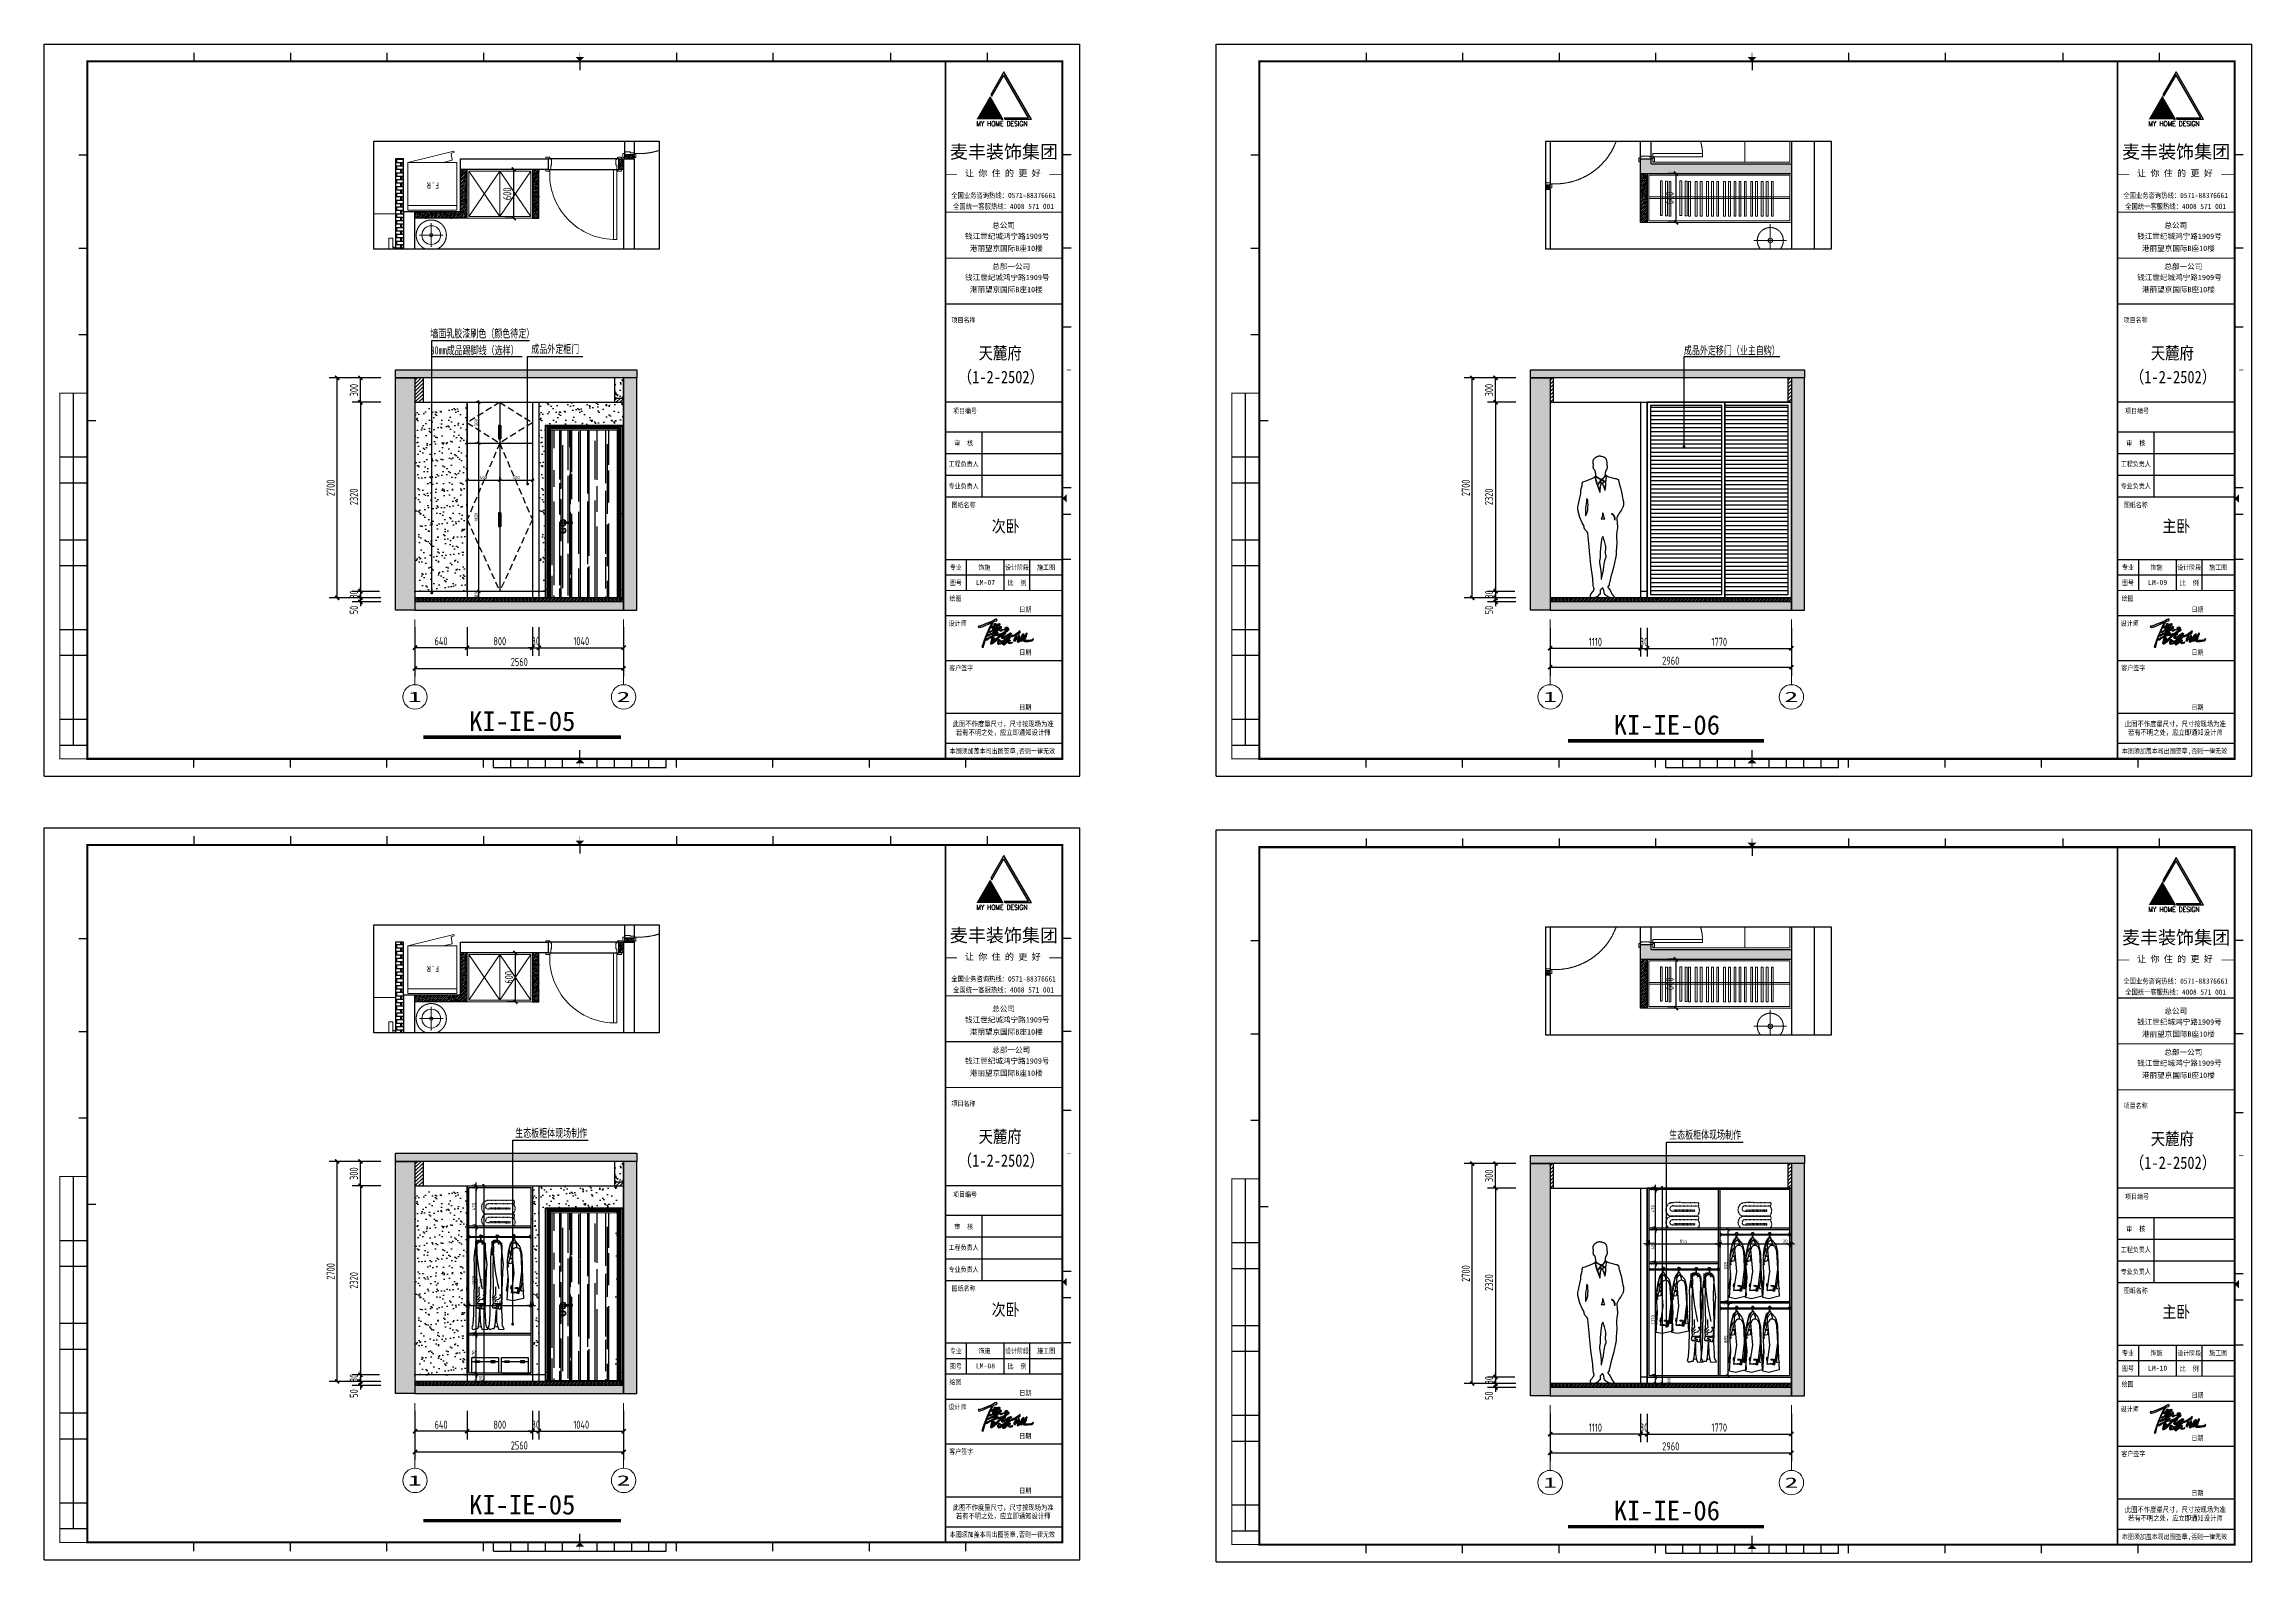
# Model space of a CAD drawing. Header units: millimetres. Extents: x 104198 to 1296755, y -81101 to 81453.
# Drawn here: x 600170 to 627256, y -38385 to -19757 of the extents above; entities that cross this region are included whole.
import ezdxf
from ezdxf.enums import TextEntityAlignment as Align
from ezdxf.xclip import XClip

# ---------------------------------------------------------------- set-up
doc = ezdxf.new("R2010")
doc.units = ezdxf.units.MM
doc.header["$XCLIPFRAME"] = 0
doc.set_wipeout_variables(frame=1)
doc.header["$PDMODE"] = 3
for name, pattern in [('ACAD_ISO03W100', [30, 12, -18]), ('Ax-B-comp-L2qt-$0$Ax-B-comp-LG-$0${ Wide Dash }', [12, 4, -2, 4, -2]), ('DASH', [8.89, 6.35, -2.54])]:
    doc.linetypes.add(name, pattern=pattern)
doc.layers.get('Defpoints').update_dxf_attribs({"color": 250})
for name, color, linetype, lineweight in [('--外框线', 7, 'Continuous', 30), ('01-PL-墙体柱子', 7, 'Continuous', 35), ('1-洁具', 31, 'Continuous', 15), ('1-活动家具', 51, 'Continuous', 20), ('1-门套', 3, 'Continuous', 13), ('Axle Number', 150, 'Continuous', 0), ('P★01 活动家具', 51, 'Continuous', 0), ('P★02 固定家具', 30, 'Continuous', 0), ('P★04 平面门扇', 60, 'Continuous', 0), ('P★07 平面完成面', 200, 'Continuous', 0), ('Z☆18 中细线', 136, 'Continuous', 0), ('平面文字', 2, 'Continuous', 0)]:
    doc.layers.add(name, color=color, linetype=linetype, lineweight=lineweight)
for name, color, linetype in [('0-标注', 1, 'Continuous'), ('0家具', 51, 'Continuous'), ('1-墙线', 7, 'Continuous'), ('11-PL-原始门窗', 1, 'Continuous'), ('13-立面图', 1, 'Continuous'), ('2-卫生间', 30, 'Continuous'), ('30-PL-平面文字说明', 1, 'Continuous'), ('4-门套', 1, 'Continuous'), ('D■02 地材填充', 250, 'Continuous'), ('P-新砌墙体填充', 8, 'Continuous'), ('TEXT', 4, 'Continuous'), ('图纸图框', 165, 'Continuous'), ('墙体', 7, 'Continuous'), ('天棚图层', 51, 'Continuous'), ('家具内线', 8, 'Continuous'), ('家具外线', 4, 'Continuous'), ('文字', 1, 'Continuous'), ('窗户', 1, 'Continuous'), ('立面', 8, 'Continuous'), ('门', 250, 'Continuous')]:
    doc.layers.add(name, color=color, linetype=linetype)
doc.styles.add('CCD_DIM', font='ARCHS.SHX')
doc.styles.add('ROMANC', font='romanc.shx')
doc.styles.add('ROMANT', font='', dxfattribs={"width": 0.7})
doc.styles.add('宋体', font='', dxfattribs={"width": 0.7})
doc.styles.add('尺寸标注', font='ARCHS.SHX', dxfattribs={"width": 0.8})
doc.styles.add('新宋体', font='', dxfattribs={"width": 0.85})
doc.styles.add('线上图名', font='simhei.ttf')
doc.styles.add('轴号', font='', dxfattribs={"width": 0.8})
doc.styles.add('黑体', font='simhei.ttf', dxfattribs={"width": 0.7})
doc.styles.get('ROMANT').set_extended_font_data('SimSun')
doc.styles.get('宋体').set_extended_font_data('SimSun')
doc.styles.get('新宋体').set_extended_font_data('NSimSun')
doc.styles.get('轴号').set_extended_font_data('SimSun')
doc.dimstyles.get("Standard").update_dxf_attribs({"dimtxt": 0.18, "dimasz": 0.18, "dimexe": 0.18, "dimexo": 0.0625, "dimgap": 0.09, "dimtad": 0, "dimtih": 1, "dimtoh": 1, "dimdec": 4, "dimzin": 0, "dimdsep": 46, "dimtxsty": 'Standard', "dimcen": 0.09, "dimadec": 0, "dimazin": 0, "dimtfac": 1, "dimtdec": 4, "dimtofl": 0, "dimtmove": 0, "dimatfit": 3, "dimfxl": 1, "dimtolj": 1, "dimtzin": 0, "dimarcsym": 0})
doc.dimstyles.new('平面外部尺寸', dxfattribs={"dimtxt": 180, "dimasz": 50, "dimexe": 80, "dimexo": 60, "dimgap": 20, "dimtad": 1, "dimdec": 0, "dimtxsty": '新宋体', "dimblk": 'ARCHTICK', "dimcen": 2.5, "dimdle": 80, "dimclrd": 8, "dimclre": 8, "dimclrt": 1, "dimadec": 0, "dimazin": 0, "dimtfac": 1, "dimtdec": 0, "dimtix": 1, "dimtmove": 2, "dimatfit": 3, "dimldrblk": 'DOT', "dimfxl": 1, "dimarcsym": 0})
doc.dimstyles.new('海龍1：20', dxfattribs={"dimscale": 20, "dimtxt": 2, "dimasz": 1, "dimexe": 2, "dimexo": 2, "dimgap": 0.6, "dimtad": 1, "dimdec": 0, "dimrnd": 5, "dimdsep": 46, "dimtxsty": 'CCD_DIM', "dimblk": 'WS-cj', "dimcen": 1, "dimclrd": 44, "dimclre": 44, "dimclrt": 2, "dimadec": 0, "dimazin": 2, "dimtfac": 1, "dimtdec": 4, "dimtix": 1, "dimtmove": 2, "dimatfit": 3, "dimldrblk": 'CCD_Leader_Arrow', "dimfxl": 5, "dimfxlon": 1, "dimtolj": 1, "dimarcsym": 0})
doc.dimstyles.new('海龍1：50', dxfattribs={"dimscale": 50, "dimtxt": 2, "dimasz": 1, "dimexe": 2, "dimexo": 2, "dimgap": 0.6, "dimtad": 1, "dimdec": 0, "dimrnd": 5, "dimdsep": 46, "dimtxsty": 'CCD_DIM', "dimblk": 'WS-cj', "dimcen": 1, "dimclrd": 44, "dimclre": 44, "dimclrt": 2, "dimadec": 0, "dimazin": 2, "dimtfac": 1, "dimtdec": 4, "dimtix": 1, "dimtmove": 2, "dimatfit": 3, "dimldrblk": 'CCD_Leader_Arrow', "dimfxl": 5, "dimfxlon": 1, "dimtolj": 1, "dimarcsym": 0})
doc.dimstyles.new('立面标注', dxfattribs={"dimtxt": 100, "dimasz": 35, "dimexe": 20, "dimexo": 100, "dimtad": 1, "dimdec": 0, "dimtxsty": '黑体', "dimblk": 'ARCHTICK', "dimcen": 80, "dimdle": 20, "dimclrd": 251, "dimclre": 251, "dimclrt": 256, "dimadec": 0, "dimazin": 0, "dimtfac": 1, "dimtdec": 0, "dimtix": 1, "dimtmove": 2, "dimatfit": 3, "dimldrblk": 'DOT', "dimfxl": 200, "dimfxlon": 1, "dimarcsym": 0})
pattern_1 = [(0, (420179.8904549939, 25065.99752916046), (9.305889392408061e-15, 41.91), []), (90, (420294.1904549939, 25065.99752916046), (-63.49999999999999, 41.91000000000001), [41.91, -41.91]), (90, (420281.4904549939, 25065.99752916046), (-63.49999999999999, 41.91000000000001), [41.91, -41.91]), (0, (420294.1904549939, 25072.98252916046), (63.50000000000001, 41.90999999999998), [-114.3, 12.7]), (0, (420294.1904549939, 25079.96752916046), (63.50000000000001, 41.90999999999998), [-114.3, 12.7]), (0, (420294.1904549939, 25086.95252916046), (63.50000000000001, 41.90999999999998), [-114.3, 12.7]), (0, (420294.1904549939, 25093.93752916046), (63.50000000000001, 41.90999999999998), [-114.3, 12.7]), (0, (420294.1904549939, 25100.92252916046), (63.50000000000001, 41.90999999999998), [-114.3, 12.7])]

msp = doc.modelspace()

# ---------------------------------------------------------------- texts
at = {"color": 2, "style": '宋体'}
for s, p in [('LM-07', (611719.3333898206, -26363.81269075586)), ('LM-09', (626100.2231225944, -26363.81269075586)), ('LM-08', (611719.3333898206, -35980.19467217872)), ('LM-10', (626100.2231225944, -36006.89191565441))]:
    msp.add_text(s, height=60.44117367206815, dxfattribs=at).set_placement(p, align=Align.MIDDLE)
at = {"color": 2, "style": '线上图名', "flags": 8}
for tag, p in [('KI-IE-05', (606035.5472362009, -28186.36372684743)), ('KI-IE-06', (620078.8636125969, -28232.08746257643)), ('KI-IE-05', (606035.5472362009, -37802.74570827029)), ('KI-IE-06', (620078.8636125969, -37875.16668747497))]:
    msp.add_attdef(tag, text='EXISTING_PLAN', height=239.616, dxfattribs=at).set_placement(p, align=Align.CENTER)
at = {"layer": '天棚图层', "char_height": 100, "attachment_point": 9, "style": '黑体'}
for s, insert in [('墙面乳胶漆刷色（颜色待定）', (606182.9928025851, -23372.12252100818)), ('80mm成品踢脚线（选样）', (605992.000936341, -23578.61119317756)), ('成品外定柜门', (606734.6609986915, -23561.43500258639)), ('成品外定移门（业主自购）', (621464.1337785119, -23579.64202944683)), ('生态板柜体现场制作', (606832.2437082414, -33183.30076082736)), ('生态板柜体现场制作', (620989.3813245259, -33204.42506928552))]:
    msp.add_mtext(s, dxfattribs=dict(at, insert=insert))
at = {"layer": '文字', "color": 0, "style": '新宋体', "width": 0.85}
for s, height, p in [('天麓府', 152.216064, (611634.5003224025, -23624.66839722451)), ('天麓府', 152.216064, (626015.3900122994, -23624.66839722451)), ('（1-2-2502）', 152.216064, (611379.888917614, -23918.64366027724)), ('（1-2-2502）', 152.216064, (625760.778607511, -23918.64366027724)), ('次卧', 147.29644081152, (611796.010769247, -25746.89918068047)), ('主卧', 147.29644081152, (626158.7129332719, -25746.89918068047)), ('天麓府', 152.216064, (611634.5003224025, -33241.05037864737)), ('天麓府', 152.216064, (626015.3900122994, -33267.74762212305)), ('（1-2-2502）', 152.216064, (611379.888917614, -33535.02564170011)), ('（1-2-2502）', 152.216064, (625760.778607511, -33561.72288517579)), ('次卧', 147.29644081152, (611796.010769247, -35363.28116210333)), ('主卧', 147.29644081152, (626158.7129332719, -35389.97840557902))]:
    msp.add_text(s, height=height, dxfattribs=at).set_placement(p)

# ---------------------------------------------------------------- blocks, each defined once
blk = doc.blocks.new('A$C39F85828')
at = {"layer": 'TEXT'}
for points in [[(22.22602366213687, 1301.176752812578), (76.52488720230758, 1281.28027394833), (183.31252869335, 1319.264714826131), (320.8679210667033, 1360.866189405089), (462.044719328871, 1425.982293952489), (641.2296108296141, 1509.185801811982), (753.4462743774056, 1565.258204703336), (898.2420091070235, 1624.947641295847), (825.8447590973228, 1478.437104441109), (719.9868546107318, 1253.291562132654), (503.9014051875565, 753.2084385161288), (396.9964661991689, 464.5240060777869), (262.7957822468597, 78.09585847787093), (246.013885359047, 29.77272675759741), (287.5369111918844, 0), (349.0242592473514, 32.39966039010324), (375.8545183539391, 144.1220878165914), (450.5112885734998, 436.3771817293018), (603.3030084837228, 854.8641817863099), (840.0365215535276, 1383.393035069574), (970.9960904503241, 1617.456012488459), (1018.846061062999, 1667.792226777645), (1154.842014078284, 1718.12788236537), (1215.283562342636, 1758.396853796788), (1207.728368809447, 1813.766968865646), (1172.471210558899, 1841.451747049461), (1096.918040518183, 1813.766968865646), (923.1448851271998, 1703.027297429391), (367.6013661485631, 1474.014476627897), (124.8008329365402, 1383.393035069574), (21.5444634675514, 1380.876084679738), (2.328306436538696e-10, 1348.425582450465)], [(1382.432495915564, 800.7025381254498), (1367.176413010806, 766.3993816247677), (1256.57104666205, 640.620023719151), (1098.186705554253, 479.3977581928484), (1115.739967339206, 470.3613196567167), (1101.909975058865, 418.2674303560053), (1033.825568816392, 408.6991079639411), (992.9776414339434, 352.1333716220689), (909.6235704713037, 348.7331141142641), (923.2325495725964, 392.9331095063833), (938.5429597392209, 467.7326289609765), (949.782529396005, 563.9170081539778), (977.4425139566882, 571.3589125252329), (998.7190452464853, 534.1493906687248), (1002.973857620032, 474.6135969967587), (1033.825568816392, 408.6991079639411), (1101.909975058865, 418.2674303560052), (1115.739967339207, 470.3613196567168), (1080.633443769301, 488.4341967289801), (1058.29259203095, 543.7177130609055), (1064.676045302069, 589.432348299073), (1018.931256087264, 562.8537991435732), (1004.560460609151, 638.0684338344728), (974.2581955841745, 659.6991222457727), (896.3368508096319, 640.2317261561985), (861.7056907811206, 480.1648553926505), (807.5945032367016, 250.8798934530934), (820.5811882473063, 207.6185166303767), (879.0212707954926, 209.7818089521024), (1034.862725634128, 320.0979846291013), (1177.718730172376, 445.5560891553765), (1387.67137255566, 687.819128920903), (1556.500747115351, 863.027369832038), (1504.552772362032, 906.2887466548708), (1456.934927322902, 906.2887466548709), (1327.066842505708, 871.67942171602), (1186.376520179678, 821.9292853310473), (1024.040488125058, 782.993934450322), (1166.895257953089, 865.1906621538801), (1253.874438935891, 918.6109088852537), (1265.948672889033, 965.6720148092136), (1238.176329673035, 984.9790635599057), (1158.484410045435, 978.9456457442137), (915.7823064317923, 922.2312947956376), (1036.529584805482, 968.0850467146382), (1265.948672889034, 1073.066740189213), (1364.961342378519, 1135.814508953597), (1411.040738138137, 1213.765663735336), (1400.471616281196, 1257.934371841838), (1341.862378394929, 1286.740463994909), (1305.831674017827, 1287.70059257315), (1265.864712575217, 1228.592484921915), (1329.501691606362, 1218.931976777502), (1322.251471566269, 1187.536303035682), (1261.03082097834, 1144.870502043283), (1199.810170390178, 1148.895946562407), (1162.755273655523, 1168.216404149774), (1119.256422835402, 1114.682741007942), (1134.561894159997, 1097.374726329348), (1107.173545908881, 1074.834471828188), (1045.952895320952, 1065.174522385234), (1008.897998586064, 1092.544751607929), (1041.119003723841, 1140.040527321747), (1103.950951510807, 1131.990755686536), (1119.256422835402, 1114.682741007942), (1162.755273655522, 1168.216404149774), (1188.532324707834, 1209.272027334548), (1265.864712575218, 1228.592484921915), (1305.831674017827, 1287.70059257315), (1269.800969640724, 1288.660721151391), (1194.542416108423, 1266.176643828483), (1215.994755588938, 1288.660721151391), (1255.388194005471, 1329.948764172383), (1325.940821753346, 1397.45569909268), (1242.90514314932, 1398.940238570504), (1223.980863085483, 1383.519860316767), (1153.580139950151, 1337.834277558024), (1116.093094541458, 1272.960649474407), (1070.377938378602, 1245.549076338531), (1040.206552666379, 1241.894609634881), (1076.778677596711, 1368.900317397551), (1125.236125773983, 1425.550417670282), (1208.438327345533, 1447.479452698377), (1257.810696001165, 1458.443970212363), (1281.582577205962, 1446.565416996251), (1283.411183452467, 1431.946432778612), (1242.905143149319, 1398.940238570503), (1325.940821753346, 1397.455699092679), (1345.70479746256, 1416.366481930367), (1388.941889657173, 1470.1375932222), (1388.941889657173, 1521.028039428638), (1362.999387398362, 1539.271320467349), (1268.839130163193, 1535.430806154385), (1175.640712405555, 1509.50537908671), (1096.852600861806, 1447.092831240036), (1100.696254639887, 1464.376263051294), (1116.06963504199, 1484.540359948063), (1137.207878755871, 1524.868553741602), (1128.559966432629, 1545.032650638256), (1081.480455170385, 1546.952907794737), (1043.047621520702, 1481.659694862552), (1029.59545065253, 1425.008477186784), (885.4726331438869, 1363.555778567563), (837.432517114561, 1287.700313222478), (871.9278589885218, 1256.0487541802), (912.980748313479, 1269.724091514712), (944.2584346311635, 1314.657103313366), (1015.375289855059, 1369.609309638268), (973.8655576461465, 1242.047693853965), (947.9218206766527, 1180.859819759615), (950.9024118171073, 1142.940746960812), (879.8855681435667, 1093.426382621285), (789.8764076004736, 1059.591976703727), (727.1173077328131, 1000.999829914887), (727.1173077328132, 971.2914347917539), (777.4897918913045, 960.5632480246712), (881.5376107890627, 1043.087374824332), (943.4706893339754, 1062.067583180382), (979.8045151380355, 1052.989800731069), (999.6228533303366, 1011.728016681969), (969.8947286866609, 985.3204301943772), (916.2193939478601, 949.0098590987036), (811.1517041793581, 899.8670312761119), (702.055154058383, 852.9383376145264), (598.8926225875039, 795.1518384311348), (586.4072300386616, 754.4381405822934), (611.3792498467957, 732.428093832452), (654.1607338679023, 741.7807574343169), (743.7352763160595, 787.2065439817959), (890.7967048082493, 843.3208494879067), (1004.434520138428, 892.7547608071475), (1120.746718405746, 903.4432797656626), (1031.173410668038, 829.960061114398), (857.3730916462374, 721.740133575513), (548.5448326386976, 565.4215913725784), (508.4364968442825, 521.3316601817496), (524.2914143400267, 467.1973928958178), (589.1285319747403, 480.5375093127369), (653.9656496092216, 528.1813409319151), (789.3615333230692, 615.8455218019657), (898.0592719533015, 678.7352007547161), (1092.57062485721, 749.2472446728499), (1264.199088114313, 783.5509598751089)], [(1443.966762969737, 1351.43642499228), (1377.005943279714, 1367.588486206601), (1425.494259219616, 1302.979123946281), (1457.820214749547, 1249.907506969292), (1513.235256579239, 1256.829818918253), (1501.690713429358, 1326.054055811139)], [(2551.779888916061, 694.5112558397137), (2482.939839849249, 593.9645351053921), (2404.833288500086, 517.2313496576393), (2362.470371337375, 497.3862713341369), (2362.470371337375, 514.5853392145366), (2420.719073758462, 609.8400390626707), (2469.701273897201, 698.4802715044962), (2500.150469471235, 763.3069686596283), (2477.645401236834, 796.3815404972997), (2436.606093727285, 820.1950757838786), (2505.446142794099, 847.9781854368052), (2660.335635839263, 908.835308225709), (2704.022162654903, 963.0779636083174), (2709.317835978, 1054.364206493367), (2674.029809964821, 1070.042488810722), (2594.739171248862, 978.797589838971), (2484.211591661443, 906.761408148683), (2291.991861440707, 798.7074149640977), (2135.81333063636, 748.282367131673), (2133.410584008554, 702.6599176457385), (2217.506715980127, 707.4619572907687), (2371.282500156667, 774.6955406344496), (2412.129192828667, 755.4862646514083), (2397.712713062065, 700.2586184724918), (2328.033060857095, 551.3842154470043), (2284.78362155729, 486.551931276452), (2308.811087834882, 438.5281826173886), (2376.087993412278, 407.3129694694654), (2403.001119437045, 465.3177580249318), (2515.448532532901, 548.9834749752192), (2570.711704971269, 640.2289326485469), (2534.670505554888, 472.1452536400153), (2513.045785905095, 366.4925596286776), (2578.66585851775, 353.0616131968272), (2712.473756009014, 438.5281826173888), (2762.931435192003, 558.5881129667393), (2779.750661586411, 505.7617659610696), (2859.041300302371, 544.1808766287286), (2806.180874491808, 457.7380173018904), (2741.306715542218, 402.5103711229748), (2790.103709106333, 401.9041799636324), (2834.9792621308, 423.1476882151325), (2876.312430738702, 473.895106829934), (2934.17837290559, 532.9040449598112), (2918.825982582058, 475.0756431615469), (2912.921596983913, 432.5891853601204), (2928.273987307446, 400.7242023336002), (2981.415927111404, 390.1027275585802), (3210.518929307815, 393.6432191502536), (3488.041103655938, 424.327665845165), (3531.736273445188, 463.2736320550313), (3568.345439690398, 528.1835757381049), (3536.460275807883, 581.2915083145494), (3504.57387721492, 524.6430841464315), (3458.517940955003, 480.9760900132823), (3380.575606101891, 467.9946599781979), (3224.6909363959, 453.8321349100443), (3097.149046155624, 451.4716209484031), (3035.739484861493, 460.9131180933911), (2999.130318616283, 484.5171403065325), (3032.197100444698, 535.2645589213356), (3077.346759199866, 629.6851173861661), (3106.47234512074, 703.7722923906986), (3117.06245705625, 776.536462173798), (3162.073828235501, 863.8536893940761), (3158.101764565567, 900.8972768962844), (3111.766783733154, 920.7423552197868), (3073.375930240377, 877.083741609705), (3042.92673466634, 797.7045457188506), (2952.905227018286, 702.4492871691466), (2873.475066015961, 629.6851173861643), (2829.78730448964, 605.8715820994695), (2844.350714805537, 669.3747153315929), (2894.656524597202, 775.2134569522461), (2946.285944042029, 812.2576031560312), (2972.763075946364, 855.9162167661126), (2943.638724735939, 870.4687155018329), (2881.41795864515, 859.884673729306), (2823.169256224064, 795.0585352756307), (2768.891382762461, 699.8032767260396), (2700.051333695651, 567.5049893755994), (2660.335635839263, 480.187762155314), (2584.876303796423, 453.7276577240553), (2600.762089054801, 488.1252347832802), (2623.268391999648, 554.2749371599647), (2657.688416533173, 620.4240808351915), (2668.278528468451, 656.1446631159627), (2662.982855145587, 743.4618903361272), (2647.097069887212, 781.8284830600022), (2606.057762377662, 780.5054778384509)]]:
    blk.add_hatch(color=8, dxfattribs=at).paths.add_polyline_path(points)
h = blk.add_hatch(color=8, dxfattribs=at)
h.paths.add_polyline_path([(1752.201126228086, 1193.131140150828), (1690.502642677631, 1189.504049822106), (1527.182546356692, 1158.674899431062), (1421.932119434932, 1120.59212708415), (1414.674491131678, 1055.30617727188), (1490.889465998858, 1053.493190809037), (1590.556532052112, 1109.642694511451), (1727.998331059702, 1138.660534544266), (1753.164200415835, 1096.100886842353), (1722.191487591015, 1055.474905133713), (1691.266906934732, 1014.912056952002), (1633.144166525221, 985.8310833922588), (1598.299401580589, 954.8784599632489), (1500.804043192766, 909.4106236090447), (1556.500747115351, 863.0273698320381), (1539.66270653432, 845.5531389507814), (1559.897141705034, 849.4046685582434), (1615.145791605813, 859.9209893287623), (1581.667851181934, 814.5940929518541), (1528.753098109272, 705.5942180780692), (1507.154307379853, 621.4157760498349), (1542.791756463703, 571.7723516570403), (1623.785060955677, 568.5346762943082), (1686.419455063064, 598.7526072121692), (1749.05384917045, 650.5548543145413), (1823.567392972298, 705.5942180780693), (1891.602410794935, 764.9506685590607), (2013.631318664877, 828.6242057576308), (1973.895865440368, 773.2753213468231), (1912.025757130934, 705.4333120376111), (1820.07810110692, 621.2755419659658), (1714.38317840593, 537.117213192745), (1710.945744381519, 491.6031518036036), (1735.865906348686, 473.5688251368701), (1773.675211197231, 461.5466856276616), (1757.348634291208, 422.0436939931242), (1689.463016438764, 400.5744703237433), (1690.322374945041, 428.9134879983036), (1679.1507143653, 477.863005091669), (1612.983813525178, 473.5688251368701), (1577.751349484547, 434.0663922037944), (1559.706055566436, 415.1733412863688), (1520.178033705568, 408.3035472810735), (1464.32220022846, 430.631495201145), (1411.903800775764, 470.1339281342219), (1370.657061902573, 509.6369197688765), (1326.832247511251, 499.3316700594732), (1284.724915421568, 431.4902194518365), (1264.10154598509, 361.0720373906665), (1264.101545985089, 280.348605620093), (1294.177858988987, 226.2467430228135), (1336.283956368221, 196.1902768468717), (1417.919310318539, 209.9304235589225), (1481.508135640295, 245.9985181909286), (1555.409263035748, 302.6765535400482), (1585.485576039646, 337.8853652199033), (1583.766859027324, 243.4223454389728), (1596.657236619154, 185.0268615884707), (1627.59167341888, 164.4163621696644), (1673.135204822523, 160.9814651671332), (1716.961253924298, 191.8966555936677), (1771.052686100827, 230.3509644576123), (1912.86289084819, 352.1518087725851), (1958.089101654012, 399.6464670833668), (1959.62137738103, 378.9633364658841), (1960.388132599881, 319.2118840035986), (2000.24829158443, 261.7583709316098), (2057.738881760044, 235.712823035079), (2176.552603494842, 277.8456227685092), (2205.680658836849, 326.8722406728194), (2198.78233128856, 375.8988585772458), (2183.450931043365, 362.8760846289815), (2161.98795846873, 329.1701800631128), (2112.929206279106, 313.8494667245541), (2043.174236733932, 309.2530292423908), (2023.244774596765, 365.1745827208513), (2033.975643528859, 424.1594966847917), (2060.037912706146, 440.2467485216913), (2060.037912706146, 483.1449693503089), (2030.143102145288, 500.7636220792774), (1991.049698379589, 503.0621201711474), (1955.02208077861, 480.0804914616747), (1809.379334647673, 363.642064425742), (1727.359985732706, 293.1663361070684), (1695.931664734148, 259.4604315411999), (1660.670802352019, 258.6944517444354), (1649.173178201308, 287.0379390312587), (1662.20431278972, 323.8077627841856), (1679.916234873701, 354.838604427292), (1748.190786532825, 364.5857113088714), (1807.686546555954, 399.6749608614481), (1877.699570595284, 458.6559639146999), (1976.817190477159, 538.7681762120928), (2067.825231812662, 625.2669056918245), (2082.619532991434, 656.1524849373379), (2066.284313112032, 680.0107163463254), (2017.279888184275, 674.9879895972555), (1965.762827394763, 632.2942535283512), (1926.811415336095, 605.9246587448288), (1879.063925694907, 609.6919831574196), (1935.606258208397, 653.6411215628025), (2043.666886222317, 760.3760204365256), (2122.827880336205, 848.2748559488683), (2141.862177362666, 905.2758207820591), (2082.707197436597, 938.8286411288427), (1943.613355783513, 870.1256727628645), (1791.727913378269, 763.0762249280211), (1662.226537578739, 664.0156502617756), (1614.2629736003, 662.4183225892484), (1609.4661233183, 723.1324177867504), (1652.634071725188, 791.8359448541886), (1706.992201369023, 795.0311589007031), (1761.35156572354, 916.4604666986273), (1788.53001319035, 1015.520482663414), (1844.488327638712, 1015.520482663414), (1916.433673606254, 1073.039922515861), (1970.791803250322, 1133.754017713246), (1993.472200375283, 1170.112078438978), (1924.79636780452, 1199.525479154545), (1937.29657687922, 1225.773835706291), (1901.003496521385, 1294.686317145825), (1862.895391732455, 1330.956103029893), (1754.01615065895, 1316.448300416581), (1743.127238783287, 1249.349364141352)])
h.paths.add_polyline_path([(1822.599379942519, 1150.008321307367), (1857.797272089171, 1164.9312391571), (1876.995785611914, 1139.34941352997), (1857.79727208917, 1103.108680125326), (1813.000740536489, 1107.372690197546)], flags=16)
h.paths.add_polyline_path([(1805.534446159145, 1244.873606189503), (1836.46517882729, 1271.521434334689), (1871.66307097394, 1244.873606189504), (1854.596902480117, 1197.973965007463), (1842.864683334715, 1197.973965007462)], flags=16)
h.paths.add_polyline_path([(1363.257878625824, 432.2642010752607), (1386.531734766439, 416.0532961951103), (1438.774805328576, 379.664506885223), (1505.267669740133, 349.6041297985941), (1460.939093465684, 306.8863695639885), (1410.278921761317, 287.9011328942142), (1346.953089775285, 283.1549634020776), (1332.704530636547, 367.00712373713)], flags=16)
at = {"layer": 'TEXT', "color": 8}
for p, q in [((1119.256422835402, 1114.682741007942), (1162.755273655523, 1168.216404149774)), ((1242.905143149314, 1398.940238570503), (1325.940821753349, 1397.455699092679)), ((1265.864712575218, 1228.592484921915), (1305.831674017827, 1287.70059257315)), ((1377.005943279713, 1367.588486206601), (1325.940821753349, 1397.455699092679))]:
    blk.add_line(p, q, dxfattribs=at)
for points in [[(22.22602366213687, 1301.176752812578), (76.52488720230758, 1281.28027394833), (183.31252869335, 1319.264714826131), (320.8679210667033, 1360.866189405089), (462.044719328871, 1425.982293952489), (641.2296108296141, 1509.185801811982), (753.4462743774056, 1565.258204703336), (898.2420091070235, 1624.947641295847), (825.8447590973228, 1478.437104441109), (719.9868546107318, 1253.291562132654), (503.9014051875565, 753.2084385161288), (396.9964661991689, 464.5240060777869), (262.7957822468597, 78.09585847787093), (246.013885359047, 29.77272675759741), (287.5369111918844, 0), (349.0242592473514, 32.39966039010324), (375.8545183539391, 144.1220878165914), (450.5112885734998, 436.3771817293018), (603.3030084837228, 854.8641817863099), (840.0365215535276, 1383.393035069574), (970.9960904503241, 1617.456012488459), (1018.846061062999, 1667.792226777645), (1154.842014078284, 1718.12788236537), (1215.283562342636, 1758.396853796788), (1207.728368809447, 1813.766968865646), (1172.471210558899, 1841.451747049461), (1096.918040518183, 1813.766968865646), (923.1448851271998, 1703.027297429391), (367.6013661485631, 1474.014476627897), (124.8008329365402, 1383.393035069574), (21.5444634675514, 1380.876084679738), (2.328306436538696e-10, 1348.425582450465), (22.22602366213687, 1301.176752812578)], [(1098.186705554253, 479.3977581928484), (1256.571046662051, 640.6200237191515), (1367.176413010806, 766.3993816247676), (1382.432495915564, 800.7025381254498), (1264.199088114314, 783.5509598751087), (1092.57062485721, 749.2472446728498), (898.0592719533015, 678.7352007547161), (789.36153332307, 615.8455218019662), (653.9656496092211, 528.1813409319147), (589.1285319747403, 480.5375093127368), (524.2914143400267, 467.1973928958178), (508.4364968442824, 521.3316601817496), (548.5448326386977, 565.4215913725784), (857.3730916462373, 721.740133575513), (1031.173410668038, 829.9600611143978), (1120.746718405746, 903.4432797656627), (1004.434520138428, 892.7547608071472), (890.7967048082501, 843.3208494879073), (743.7352763160598, 787.2065439817961), (654.1607338679023, 741.7807574343169), (611.3792498467956, 732.4280938324519), (586.4072300386615, 754.4381405822933), (598.8926225875039, 795.1518384311348), (702.0551540583838, 852.938337614527), (811.1517041793559, 899.8670312761096), (916.2193939478602, 949.0098590987036), (969.8947286866605, 985.320430194377), (999.6228533303365, 1011.728016681969), (979.8045151380356, 1052.989800731069), (943.4706893339753, 1062.067583180382), (881.5376107890625, 1043.087374824332), (777.4897918913048, 960.5632480246713), (727.1173077328131, 971.291434791754), (727.1173077328131, 1000.999829914887), (789.8764076004736, 1059.591976703727), (879.8855681435671, 1093.426382621285), (950.9024118171073, 1142.940746960812), (947.9218206766527, 1180.859819759615), (973.865557646146, 1242.047693853965), (1015.375289855059, 1369.609309638268), (944.2584346311633, 1314.657103313366), (912.9807483134791, 1269.724091514712), (871.9278589885216, 1256.048754180199), (837.432517114561, 1287.700313222478), (885.4726331438869, 1363.555778567563), (1029.59545065253, 1425.008477186784), (1043.047621520702, 1481.659694862552), (1081.480455170386, 1546.952907794737), (1128.559966432629, 1545.032650638255), (1137.207878755871, 1524.868553741602), (1116.069635041989, 1484.540359948063), (1100.696254639886, 1464.376263051294), (1096.852600861806, 1447.092831240036), (1175.640712405555, 1509.50537908671), (1268.839130163193, 1535.430806154385), (1362.999387398362, 1539.271320467349), (1388.941889657173, 1521.028039428638), (1388.941889657173, 1470.1375932222), (1345.70479746256, 1416.366481930367), (1255.388194005471, 1329.948764172383), (1215.994755588938, 1288.660721151391), (1194.542416108423, 1266.176643828483), (1269.800969640724, 1288.660721151391), (1341.86237839493, 1286.740463994909), (1400.471616281196, 1257.934371841839), (1411.040738138137, 1213.765663735336), (1364.961342378519, 1135.814508953597), (1265.948672889033, 1073.066740189213), (1036.529584805481, 968.0850467146374), (915.7823064317927, 922.231294795638), (1158.484410045436, 978.9456457442138), (1238.176329673035, 984.9790635599056), (1265.948672889033, 965.6720148092136), (1253.874438935891, 918.6109088852536), (1166.895257953089, 865.1906621538801), (1024.040488125058, 782.9939344503218), (1186.376520179678, 821.9292853310471), (1327.066842505708, 871.6794217160204), (1456.934927322902, 906.2887466548709), (1504.552772362018, 906.2887466548709), (1556.500747115351, 863.027369832038), (1387.671372555662, 687.8191289209062), (1177.718730172375, 445.556089155376), (1034.862725634128, 320.0979846291011), (879.0212707954925, 209.7818089521024), (820.5811882473063, 207.6185166303767), (807.5945032367017, 250.8798934530932), (861.7056907811202, 480.1648553926498), (896.3368508096319, 640.2317261561984), (974.2581955841742, 659.6991222457727), (1004.560460609151, 638.0684338344727), (1018.931256087264, 562.8537991435733), (1064.676045302069, 589.432348299073), (1058.29259203095, 543.7177130609052), (1080.6334437693, 488.4341967289802), (1115.739967339206, 470.3613196567167), (1101.909975058865, 418.2674303560052), (1033.825568816392, 408.6991079639411), (1002.973857620033, 474.6135969967581), (998.7190452464856, 534.1493906687247), (977.4425139566883, 571.3589125252329), (949.782529396005, 563.9170081539778), (938.5429597392213, 467.7326289609773), (923.2325495725963, 392.9331095063826), (909.6235704713035, 348.733114114264), (909.6235704713035, 348.733114114264), (992.9776414339431, 352.1333716220688), (1033.825568816392, 408.6991079639411)], [(1040.206552666379, 1241.894609634881), (1076.778677596711, 1368.900317397551), (1125.236125773983, 1425.550417670282), (1208.438327345531, 1447.479452698375), (1257.810696001165, 1458.443970212364), (1281.582577205962, 1446.565416996251), (1283.411183452467, 1431.946432778612), (1223.980863085482, 1383.519860316766), (1153.580139950151, 1337.834277558024), (1116.093094541458, 1272.960649474408), (1070.377938378602, 1245.549076338531), (1040.206552666379, 1241.894609634881)], [(1045.952895320952, 1065.174522385234), (1008.897998586064, 1092.544751607929), (1041.119003723841, 1140.040527321748), (1103.950951510807, 1131.990755686536), (1134.561894159997, 1097.374726329348), (1107.173545908881, 1074.834471828188), (1045.952895320952, 1065.174522385234)], [(1199.810170390178, 1148.895946562407), (1162.755273655523, 1168.216404149774), (1188.532324707834, 1209.272027334548), (1265.864712575218, 1228.592484921915), (1329.501691606361, 1218.931976777501), (1322.251471566269, 1187.536303035682), (1261.03082097834, 1144.870502043283), (1199.810170390178, 1148.895946562407)], [(1559.897141705034, 849.4046685582434), (1539.66270653432, 845.5531389507814), (1556.500747115351, 863.027369832038), (1500.804043192766, 909.4106236090447), (1598.299401580589, 954.878459963249), (1633.14416652522, 985.8310833922587), (1691.266906934732, 1014.912056952002), (1722.191487591015, 1055.474905133713), (1753.164200415835, 1096.100886842352), (1727.998331059702, 1138.660534544266), (1590.556532052113, 1109.642694511451), (1490.889465998858, 1053.493190809037), (1414.674491131678, 1055.306177271879), (1421.932119434932, 1120.59212708415), (1527.182546356693, 1158.674899431062), (1690.502642677631, 1189.504049822106), (1752.201126228087, 1193.131140150828), (1743.127238783287, 1249.349364141352), (1754.01615065895, 1316.448300416581), (1862.895391732454, 1330.956103029894), (1901.003496521385, 1294.686317145824), (1937.29657687922, 1225.773835706292), (1924.79636780452, 1199.525479154545), (1993.472200375283, 1170.112078438979), (1970.791803250322, 1133.754017713247), (1916.433673606254, 1073.039922515862), (1844.488327638712, 1015.520482663414), (1788.53001319035, 1015.520482663414), (1761.35156572354, 916.460466698627), (1706.992201369023, 795.0311589007033), (1652.634071725188, 791.8359448541887), (1609.4661233183, 723.13241778675), (1614.2629736003, 662.4183225892484), (1662.226537578739, 664.0156502617756), (1791.727913378272, 763.0762249280233), (1943.613355783513, 870.1256727628643), (2082.707197436597, 938.8286411288427), (2141.862177362666, 905.2758207820589), (2122.827880336205, 848.2748559488682), (2043.666886222316, 760.3760204365244), (1935.606258208398, 653.6411215628032), (1879.063925694907, 609.6919831574196), (1926.811415336095, 605.9246587448288), (1965.762827394763, 632.294253528351), (2017.279888184275, 674.9879895972554), (2066.284313112032, 680.0107163463254), (2082.619532991434, 656.1524849373382), (2067.825231812662, 625.2669056918239), (1976.817190477159, 538.7681762120919), (1877.699570595287, 458.6559639147017), (1807.686546555953, 399.6749608614482), (1748.190786532825, 364.5857113088714), (1679.916234873701, 354.838604427292), (1662.20431278972, 323.8077627841849), (1649.173178201308, 287.0379390312592), (1660.670802352019, 258.6944517444354), (1695.931664734147, 259.4604315411998), (1727.359985732706, 293.1663361070678), (1809.379334647674, 363.642064425745), (1955.02208077861, 480.0804914616747), (1991.049698379589, 503.0621201711474), (2030.143102145288, 500.7636220792774), (2060.037912706146, 483.1449693503091), (2060.037912706146, 440.2467485216912), (2033.975643528858, 424.1594966847915), (2023.244774596766, 365.1745827208506), (2043.174236733932, 309.2530292423908), (2112.929206279106, 313.8494667245541), (2161.98795846873, 329.1701800631126), (2183.450931043364, 362.8760846289806), (2198.782331288559, 375.8988585772458), (2205.680658836849, 326.8722406728193), (2176.552603494842, 277.8456227685092), (2057.738881760044, 235.7128230350791), (2000.24829158443, 261.7583709316095), (1960.388132599881, 319.2118840035982), (1959.62137738103, 378.9633364658803), (1958.089101654012, 399.6464670833666), (1912.862890848191, 352.1518087725854), (1771.052686100826, 230.3509644576116), (1716.961253924295, 191.8966555936495), (1673.135204822524, 160.9814651671331), (1627.59167341888, 164.4163621696644), (1596.657236619154, 185.0268615884706), (1583.766859027324, 243.4223454389721), (1585.485576039646, 337.8853652199032), (1555.409263035748, 302.6765535400482), (1481.508135640295, 245.9985181909287), (1417.919310318539, 209.9304235589225), (1336.283956368221, 196.1902768468717), (1294.177858988987, 226.2467430228135), (1264.10154598509, 280.3486056200927), (1264.10154598509, 361.0720373906661), (1284.724915421568, 431.4902194518363), (1326.832247511251, 499.3316700594733), (1370.657061902573, 509.6369197688764), (1411.903800775763, 470.1339281342225), (1464.32220022846, 430.6314952011453), (1520.178033705568, 408.3035472810734), (1559.706055566436, 415.1733412863687), (1577.751349484548, 434.0663922037929), (1612.983813525178, 473.5688251368701), (1679.1507143653, 477.863005091669), (1690.322374945041, 428.913487998303), (1689.463016438764, 400.5744703237433), (1757.348634291207, 422.0436939931242), (1773.675211197231, 461.5466856276616), (1735.865906348685, 473.5688251368701), (1710.945744381519, 491.6031518036034), (1714.383178405929, 537.1172131927451), (1820.078101106919, 621.2755419659661), (1912.025757130934, 705.4333120376104), (1973.895865440369, 773.2753213468241), (2013.631318664877, 828.624205757631), (1891.602410794934, 764.9506685590604), (1823.567392972298, 705.5942180780694), (1749.05384917045, 650.5548543145414), (1686.419455063064, 598.7526072121691), (1623.785060955677, 568.5346762943082), (1542.791756463703, 571.7723516570404), (1507.154307379853, 621.4157760498347), (1528.753098109271, 705.5942180780694), (1581.667851181934, 814.5940929518547), (1615.145791605813, 859.9209893287625), (1539.66270653432, 845.5531389507669)], [(1505.267669740133, 349.6041297985939), (1438.774805328576, 379.6645068852231), (1386.531734766439, 416.0532961951103), (1363.257878625824, 432.2642010752606), (1332.704530636547, 367.0071237371303), (1346.953089775285, 283.1549634020776), (1410.278921761317, 287.9011328942142), (1460.939093465684, 306.8863695639884), (1505.267669740133, 349.6041297985939)], [(1377.005943279713, 1367.588486206601), (1425.494259219617, 1302.979123946279), (1457.820214749547, 1249.907506969292), (1513.235256579239, 1256.829818918253), (1501.690713429358, 1326.054055811139), (1443.966762969736, 1351.43642499228), (1377.005943279713, 1367.588486206601)], [(1842.864683334716, 1197.973965007463), (1805.534446159145, 1244.873606189503), (1836.465178827289, 1271.521434334689), (1871.66307097394, 1244.873606189503), (1854.596902480116, 1197.973965007463), (1842.864683334716, 1197.973965007463)], [(1822.59937994252, 1150.008321307367), (1857.79727208917, 1164.9312391571), (1876.995785611914, 1139.34941352997), (1857.79727208917, 1103.108680125326), (1813.000740536489, 1107.372690197546), (1822.59937994252, 1150.008321307367)], [(2674.029809964821, 1070.042488810723), (2594.739171248861, 978.7975898389705), (2484.211591661442, 906.7614081486827), (2291.991861440707, 798.7074149640976), (2135.81333063636, 748.2823671316728), (2133.410584008554, 702.6599176457385), (2217.506715980126, 707.4619572907686), (2371.282500156667, 774.6955406344496), (2412.129192828666, 755.4862646514084), (2397.712713062065, 700.2586184724933), (2328.033060857095, 551.384215447004), (2284.78362155729, 486.5519312764518), (2308.811087834882, 438.5281826173887), (2376.087993412279, 407.3129694694653), (2403.001119437045, 465.3177580249321), (2515.448532532901, 548.983474975219), (2570.711704971269, 640.2289326485479), (2570.711704971269, 640.2289326485479), (2534.670505554881, 472.1452536400175), (2513.045785905095, 366.4925596286776), (2578.66585851775, 353.0616131968272), (2712.473756009014, 438.5281826173887), (2762.931435192004, 558.5881129667396), (2779.750661586411, 505.7617659610696), (2859.041300302371, 544.1808766287286), (2806.180874491809, 457.7380173018901), (2741.306715542218, 402.5103711229749), (2790.103709106334, 401.9041799636325), (2834.979262130801, 423.1476882151328), (2876.312430738704, 473.8951068299357), (2934.17837290559, 532.9040449598106), (2918.825982582057, 475.0756431615446), (2912.921596983913, 432.5891853601206), (2928.273987307446, 400.7242023336003), (2981.415927111404, 390.1027275585802), (3210.518929307815, 393.6432191502536), (3488.041103655938, 424.327665845165), (3531.736273445189, 463.2736320550321), (3568.345439690398, 528.183575738105), (3536.460275807884, 581.291508314549), (3504.57387721492, 524.6430841464316), (3458.517940955004, 480.9760900132824), (3380.575606101891, 467.9946599781979), (3224.690936395898, 453.8321349100443), (3097.149046155624, 451.4716209484031), (3035.739484861493, 460.9131180933909), (2999.130318616284, 484.5171403065324), (3032.197100444697, 535.2645589213353), (3077.346759199863, 629.6851173861651), (3106.472345120739, 703.7722923906986), (3117.06245705625, 776.5364621737972), (3162.073828235501, 863.8536893940764), (3158.101764565567, 900.8972768962849), (3111.766783733154, 920.742355219787), (3073.375930240378, 877.0837416097056), (3042.92673466634, 797.7045457188506), (2952.905227018287, 702.4492871691473), (2873.475066015963, 629.6851173861651), (2829.787304489641, 605.8715820994694), (2844.350714805536, 669.3747153315926), (2894.656524597201, 775.2134569522459), (2946.285944042029, 812.2576031560311), (2972.763075946365, 855.9162167661125), (2943.638724735938, 870.4687155018328), (2881.41795864515, 859.8846737293061), (2823.169256224064, 795.0585352756316), (2768.891382762464, 699.8032767260447), (2700.05133369565, 567.5049893755931), (2660.335635839263, 480.187762155314), (2584.876303796424, 453.7276577240555), (2600.762089054799, 488.1252347832778), (2623.268391999649, 554.2749371599639), (2657.688416533172, 620.4240808351897), (2668.278528468451, 656.1446631159633), (2662.982855145587, 743.4618903361261), (2647.097069887212, 781.8284830600023), (2606.057762377663, 780.505477838451), (2551.779888916062, 694.5112558397232), (2482.939839849249, 593.9645351053914), (2404.833288500085, 517.2313496576389), (2362.470371337375, 497.3862713341368), (2362.470371337375, 514.5853392145364), (2420.719073758461, 609.840039062663), (2469.701273897197, 698.4802715044934), (2500.150469471235, 763.3069686596282), (2477.645401236834, 796.3815404972993), (2436.606093727285, 820.1950757838786), (2505.446142794099, 847.9781854368048), (2660.335635839263, 908.835308225709), (2704.022162654903, 963.0779636083171), (2709.317835977999, 1054.364206493367), (2674.029809964821, 1070.042488810723)]]:
    blk.add_lwpolyline(points, dxfattribs=at)
blk = doc.blocks.new('kjghhgdgfhdhgfh')
at = {"layer": '图纸图框'}
for points in [[(1407.728775844509, -237.9115870481163), (1402.391204620469, -247.1565315971485), (1402.776410643341, -247.8237280001438), (1407.728775844509, -239.2459798541067), (1417.693097825832, -256.5046917888502), (1407.788367423568, -256.5046917888502), (1408.173573446505, -257.1718881918476), (1418.848715894511, -257.1718881918476)], [(1401.946407018472, -247.9269436428838), (1396.608835794435, -257.1718881918476), (1407.283978242439, -257.1718881918476)]]:
    blk.add_hatch(color=165, dxfattribs=at).paths.add_polyline_path(points)
at = {"layer": '图纸图框', "color": 165}
for p, q in [((1018.449156181656, -523.6475845220857), (1018.449156181656, -226.6510432860898)), ((1018.449156310431, -523.6475894229297), (1018.449156310431, -226.651048186936)), ((1018.449156310431, -523.6475894229297), (1018.449156310431, -226.651048186936)), ((1018.449156181656, -523.6475897729335), (1018.449156181656, -226.6510485369378)), ((1018.449156310431, -523.6475904731685), (1018.449156310431, -226.6510492370591)), ((1018.449156310431, -523.6475904731685), (1018.449156310431, -226.6510492370591)), ((1018.449156439315, -523.6475901230529), (1018.449156439315, -226.6510488870572)), ((1018.449156439315, -523.6475901230529), (1018.449156439315, -226.6510488870572)), ((1018.449156310431, -523.6475904731685), (1018.449156310431, -226.6510492370591)), ((1018.449156181656, -523.6475908231721), (1018.449156181656, -226.6510495871781)), ((1018.449156697091, -226.6510464365761), (1438.44652398302, -226.6510464365761)), ((1018.44915656821, -226.6510467866938), (1438.446523854134, -226.6510467866938)), ((1018.449156697091, -226.6510478368186), (1438.44652398302, -226.6510478368186)), ((1018.449156697091, -226.6510478368186), (1438.44652398302, -226.6510478368186)), ((1018.44915656821, -226.651048186936), (1438.446523854134, -226.651048186936)), ((1018.44915656821, -226.6510485369378), (1438.44652398302, -226.651048186936)), ((1018.44915656821, -523.6475897729335), (1018.44915656821, -226.6510485369378)), ((1018.44915656821, -226.6510495871781), (1438.446523854134, -226.6510495871781)), ((1079.169425446627, -230.165361629017), (1079.169425446627, -233.6664052710039)), ((1118.311093363573, -230.165361629017), (1118.311093363573, -233.6664052710039)), ((1157.452761280522, -230.165361629017), (1157.452761280522, -233.6664052710039)), ((1196.594429197475, -230.165361629017), (1196.594429197475, -233.6664052710039)), ((1274.877765031257, -230.165361629017), (1274.877765031257, -233.6664052710039)), ((1314.019432948205, -230.165361629017), (1314.019432948205, -233.6664052710039)), ((1361.74647742908, -230.165361629017), (1361.74647742908, -233.6664052710039)), ((1400.888145346033, -230.165361629017), (1400.888145346033, -233.6664052710039)), ((1438.446524498338, -523.6475859223262), (1438.446524498338, -226.6510446863338)), ((1438.446524111799, -523.6475887228087), (1438.446524111799, -226.6510474868147)), ((1438.446524111799, -523.6475887228087), (1438.446524111799, -226.6510474868147)), ((1438.446524369572, -523.6475880226899), (1438.446524369572, -226.6510467866938)), ((1438.44652424068, -523.6475883728071), (1438.44652424068, -226.6510471366976)), ((1438.44652424068, -523.6475883728071), (1438.44652424068, -226.6510471366976)), ((1438.446524111799, -523.6475887228087), (1438.446524111799, -226.6510474868147)), ((1438.44652398302, -523.6475894229297), (1438.44652398302, -226.651048186936)), ((1438.44652398302, -523.6475894229297), (1438.44652398302, -226.651048186936)), ((1438.44652398302, -523.6475890728125), (1438.44652398302, -226.6510478368186)), ((1438.446523854134, -523.6475897729335), (1438.446523854134, -226.6510485369378)), ((1438.446525013781, -523.6475834718453), (1438.446525013781, -226.6510422358513)), ((1438.446525013781, -523.6475834718453), (1438.446525013781, -226.6510422358513)), ((1438.446524885007, -523.6475838219628), (1438.446524885007, -226.6510425859702)), ((1438.446525013781, -523.6475845220857), (1438.446525013781, -226.6510432860898)), ((1438.446525013781, -523.6475845220857), (1438.446525013781, -226.6510432860898)), ((1438.446525271551, -523.6475838219628), (1438.446525271551, -226.6510425859702)), ((1438.446525142662, -523.6475841720819), (1438.446525142662, -226.6510429359722)), ((1438.446525142662, -523.6475841720819), (1438.446525142662, -226.6510429359722)), ((1438.446525013781, -523.6475845220857), (1438.446525013781, -226.6510432860898)), ((1438.446524627228, -523.6475855723224), (1438.446524627228, -226.6510443362146)), ((1438.446524627228, -523.6475855723224), (1438.446524627228, -226.6510443362146)), ((1438.446524885007, -523.6475848720875), (1438.446524885007, -226.6510436360913)), ((1438.446524756117, -523.6475852222047), (1438.446524756117, -226.6510439862129)), ((1438.446524756117, -523.6475852222047), (1438.446524756117, -226.6510439862129)), ((1438.446524627228, -523.6475855723224), (1438.446524627228, -226.6510443362146)), ((1438.446524885007, -523.6475848720875), (1438.446524885007, -226.6510436360913)), ((1235.736097114308, -233.6664052710039), (1235.736097114308, -237.1674489129871)), ((1407.728775844509, -237.9115870481204), (1402.391204620469, -247.1565315971527)), ((1402.776410643341, -247.8237280001475), (1407.728775844509, -239.2459798541836)), ((1418.848715894511, -257.1718881918493), (1407.728775844509, -237.9115870481204)), ((1417.693097825832, -256.5046917888563), (1407.728775844509, -239.2459798541836)), ((1401.946407018472, -247.9269436428899), (1406.911287671147, -257.1718881918493)), ((1401.946407018472, -247.9269436428899), (1407.283978242439, -257.1718881918493)), ((1402.391204620469, -247.1565315971527), (1402.776410643341, -247.8237280001475)), ((1407.283978242439, -257.1718881918493), (1406.911287671147, -257.1718881918493)), ((1407.788367423568, -256.5046917888563), (1408.173573446505, -257.1718881918493)), ((1407.788367423568, -256.5046917888563), (1417.693097825832, -256.5046917888563)), ((1418.848715894511, -257.1718881918493), (1408.173573446505, -257.1718881918493)), ((1032.4533312648, -271.5591774027304), (1035.954374906786, -271.5591774027304)), ((1434.945480340955, -271.5591700515168), (1431.444436698972, -271.5591700515168)), ((1032.4533312648, -309.386869379896), (1035.954374906786, -309.386869379896)), ((1434.945480340955, -309.3868620286848), (1431.444436698972, -309.3868620286848)), ((1032.4533312648, -344.3973057993901), (1035.954374906786, -344.3973057993901)), ((1434.945480340955, -341.4492052629546), (1431.444436698972, -341.4492052629546)), ((1030.352705079677, -511.0305625117601), (1030.352705079677, -368.2044025645625)), ((1383.965712921758, -371.83851287368), (1431.397034630851, -371.83851287368)), ((1035.954374906786, -379.4077422187743), (1039.45541854865, -379.4077422187743)), ((1024.751035252575, -394.1121255149694), (1035.954374906786, -394.1121255149694)), ((1024.751035252575, -404.6152564408076), (1035.954374906786, -404.6152564408076)), ((1434.945480340955, -406.7234327915537), (1431.444436698972, -406.7234327915537)), ((1434.898078272749, -417.4264627987802), (1431.397034630765, -417.4264627987802)), ((1024.751035252575, -427.7057238334319), (1035.954374906786, -427.7057238334319)), ((1024.751035252575, -438.2088547592682), (1035.954374906786, -438.2088547592682)), ((1384.013114989963, -435.7076900703021), (1431.444436699053, -435.7076900703021)), ((1392.415619730676, -435.7076900703021), (1392.415619730676, -448.3114471813767)), ((1407.728775844508, -435.7076900703021), (1407.728775844508, -448.3114471813767)), ((1418.140470858794, -435.7076900703021), (1418.140470858794, -448.3114471813767)), ((1434.898078272749, -435.7076900703021), (1431.397034630765, -435.7076900703021)), ((1384.013114989963, -442.0095686258971), (1431.444436699053, -442.0095686258971)), ((1024.751035252575, -464.1165777096769), (1035.954374906786, -464.1165777096769)), ((1384.013114989963, -458.4537414556255), (1431.444436699053, -458.4537414556255)), ((1024.751035252575, -474.6197086355148), (1035.954374906786, -474.6197086355148)), ((1383.965712921758, -476.6875268381091), (1431.397034630848, -476.6875268381091)), ((1383.965712921758, -476.6875268381091), (1431.397034630848, -476.6875268381091)), ((1383.965712921758, -476.6875268381091), (1431.397034630848, -476.6875268381091)), ((1024.751035252575, -500.5274315859217), (1035.954374906786, -500.5274315859217)), ((1383.965712921758, -498.1275528894109), (1431.397034630848, -498.1275528894109)), ((1383.965712921758, -498.1275528894109), (1431.397034630848, -498.1275528894109)), ((1384.013114989964, -498.1275528894109), (1431.444436699053, -498.1275528894109)), ((1384.013114989964, -510.3303537833849), (1431.444436699053, -510.3303537833849)), ((1024.751035252575, -511.0305625117601), (1035.954374906786, -511.0305625117601)), ((1079.169425446627, -520.1332759807351), (1079.169425446627, -516.6322323388636)), ((1118.311093363573, -520.1332759807351), (1118.311093363573, -516.6322323388636)), ((1157.452761280522, -520.1332759807351), (1157.452761280522, -516.6322323388636)), ((1196.594429197475, -520.1332759807351), (1196.594429197475, -516.6322323388636)), ((1200.725660694923, -520.1332759807351), (1200.725660694923, -516.6322323388636)), ((1207.727747978776, -520.1332759807351), (1207.727747978776, -516.6322323388636)), ((1214.729835262748, -520.1332759807351), (1214.729835262748, -516.6322323388636)), ((1221.731922546599, -520.1332759807351), (1221.731922546599, -516.6322323388636)), ((1228.734009830453, -520.1332759807351), (1228.734009830453, -516.6322323388636)), ((1235.736097114308, -516.6322323388636), (1235.736097114308, -513.1311886968824)), ((1242.738184398277, -520.1332759807351), (1242.738184398277, -516.6322323388636)), ((1249.74027168213, -520.1332759807351), (1249.74027168213, -516.6322323388636)), ((1256.742358965983, -520.1332759807351), (1256.742358965983, -516.6322323388636)), ((1263.744446249947, -520.1332759807351), (1263.744446249947, -516.6322323388636)), ((1270.746533533805, -520.1332759807351), (1270.746533533805, -516.6322323388636)), ((1274.877765031257, -520.1332759807351), (1274.877765031257, -516.6322323388636)), ((1314.019432948205, -520.1332759807351), (1314.019432948205, -516.6322323388636)), ((1353.161100865154, -520.1332759807351), (1353.161100865154, -516.6322323388636)), ((1392.302768782107, -520.1332759807351), (1392.302768782107, -516.6322323388636)), ((1018.449156697091, -523.6475894229297), (1438.44652398302, -523.6475894229297)), ((1018.44915656821, -523.6475897729335), (1438.446523854134, -523.6475897729335)), ((1018.44915656821, -523.6475911731757), (1438.446523854134, -523.6475911731757)), ((1018.449156697091, -523.6475908231721), (1438.44652398302, -523.6475908231721)), ((1018.449156697091, -523.6475908231721), (1438.44652398302, -523.6475908231721)), ((1200.725660694923, -520.1332759807351), (1270.746533533805, -520.1332759807351))]:
    blk.add_line(p, q, dxfattribs=at)
at = {"layer": '图纸图框'}
for p, q in [((1383.965712921758, -371.83851287368), (1431.405959578587, -371.83851287368)), ((1384.013114989964, -383.8944848114147), (1431.453361646791, -383.8944848114147)), ((1398.719841084921, -383.8944848114147), (1398.719841084917, -410.3665917823334)), ((1384.013114989964, -392.7185204683874), (1431.453361646791, -392.7185204683874)), ((1384.013114989964, -392.7185204683874), (1431.453361646791, -392.7185204683874)), ((1384.013114989964, -401.5425561253605), (1431.453361646791, -401.5425561253605)), ((1384.013114989964, -410.3665917823334), (1431.453361646791, -410.3665917823334))]:
    blk.add_line(p, q, dxfattribs=at)
at = {"layer": '图纸图框', "color": 165}
for points, const_width in [([(1235.736097114308, -231.915883450067), (1235.736097114308, -230.165361629017)], 0.2100626185166894), ([(1384.013114989964, -233.6664052710039), (1384.013114989964, -516.6322323388636)], 0.7002087283889652), ([(1383.965712921758, -294.8812188139801), (1431.397034630851, -294.8812188139801)], 0.4201252370333791), ([(1383.965712921758, -313.4818136725281), (1431.397034630851, -313.4818136725281)], 0.4201252370333791), ([(1383.965712921758, -332.0824085310761), (1431.397034630851, -332.0824085310761)], 0.4201252370333791), ([(1433.194958519907, -358.8568029295097), (1434.945480340955, -358.8568029295097)], 0.2100626185166894), ([(1035.954374906786, -516.6322323388636), (1024.751035252575, -516.6322323388636), (1024.751035252575, -368.2044025645625), (1035.954374906786, -368.2044025645625)], 0.4201252370333791), ([(1384.013114989963, -448.3114471813767), (1431.444436699053, -448.3114471813767)], 0.4201252370333791), ([(1235.736097114308, -518.3827541597987), (1235.736097114308, -520.1332759807351)], 0.2100626185166894)]:
    blk.add_lwpolyline(points, dxfattribs=dict(at, const_width=const_width))
at = {"layer": '图纸图框', "color": 165, "const_width": 0.840250474066758}
blk.add_lwpolyline([(1431.444436699053, -233.6664052710039), (1035.954374906786, -233.6664052710039), (1035.954374906786, -516.6322323388636), (1431.444436699053, -516.6322323388636)], close=True, dxfattribs=at)
at = {"layer": '图纸图框', "color": 8, "const_width": 0.3446186920798523}
for points in [[(1384.111798113064, -279.4461698512858), (1388.724243563977, -279.4461698512858)], [(1426.077482028164, -279.4461698512858), (1431.085804748092, -279.4461698512858)]]:
    blk.add_lwpolyline(points, dxfattribs=at)
at = {"layer": '图纸图框', "const_width": 0.4201921741415278}
for points in [[(1383.965712921758, -371.83851287368), (1431.405959578584, -371.83851287368)], [(1384.013114989964, -383.8944848114147), (1431.453361646783, -383.8944848114147)], [(1384.013114989964, -410.3665917823334), (1431.453361646783, -410.3665917823334)]]:
    blk.add_lwpolyline(points, dxfattribs=at)
at = {"layer": '图纸图框', "color": 165}
for points in [[(1233.98557529337, -231.915883450067), (1237.486618935353, -231.915883450067), (1235.736097114308, -233.6664052710039)], [(1433.194958519907, -409.2136842876691), (1433.194958519907, -412.7147279296507), (1431.444436698972, -410.9642061086054)], [(1237.486618935353, -518.3827541597987), (1233.98557529337, -518.3827541597987), (1235.736097114308, -516.6322323388636)]]:
    blk.add_solid(points, dxfattribs=at)
at = {"xscale": 0.006300000000010186, "yscale": 0.006300000000010186, "zscale": 0.006300000000010186}
blk.add_blockref('A$C39F85828', (1397.252474801116, -471.4565601037017), dxfattribs=at)
at = {"color": 7, "style": '新宋体', "width": 0.8500000103483325}
for s, p in [('全国业务咨询热线：0571-88376661', (1407.544168173035, -287.9378245020833)), ('全国统一客服热线：4008 571 001', (1407.544168173035, -292.3834169077567))]:
    blk.add_text(s, height=2.149438256996615, dxfattribs=at).set_placement(p, align=Align.MIDDLE)
at = {"color": 7, "char_height": 2.199804556952881, "attachment_point": 1}
for s, insert, width in [('{\\fSimHei|b0|i0|c134|p49;\\C0;钱江世纪城鸿宁路1909号}', (1391.923130832033, -303.4923410757324), 73.91161342328515), ('{\\fSimHei|b0|i0|c134|p49;\\C0;总公司}', (1402.961434598727, -299.0508507818374), 11.34542229062817), ('{\\fSimHei|b0|i0|c134|p49;\\C0;港丽望京国际B座10楼\\C10; }', (1393.862742547721, -308.4103007586975), 64.81095029161715), ('{\\fSimHei|b0|i0|c134|p49;\\C0;钱江世纪城鸿宁路1909号}', (1391.923130832033, -320.193156959896), 73.91161342328515), ('{\\fSimHei|b0|i0|c134|p49;\\C0;总部一公司}', (1402.961434598727, -315.751666666001), 18.07251348173185), ('{\\fSimHei|b0|i0|c134|p49;\\C0;港丽望京国际B座10楼\\C10; }', (1393.862742547721, -325.1111166428611), 64.81095029161715)]:
    blk.add_mtext(s, dxfattribs=dict(at, insert=insert, width=width))
at = {"layer": '图纸图框', "color": 165, "style": 'ROMANC', "width": 0.8}
blk.add_text('MY HOME DESIGN', height=2.002365381513505, dxfattribs=at).set_placement((1396.51134998264, -259.9509331165087))
at = {"layer": '图纸图框', "color": 7, "style": '黑体'}
for s, height, p in [('麦丰装饰集团', 5.359509899225862, (1407.719819725451, -270.234119432836)), ('让 你 住 的 更 好', 2.604791888388882, (1407.260469546422, -278.9309125836563))]:
    blk.add_text(s, height=height, dxfattribs=at).set_placement(p, align=Align.MIDDLE)
at = {"layer": '图纸图框', "color": 7, "style": '新宋体', "width": 0.85}
for s, height, p in [('项目名称', 2.039218834449623, (1391.317904571985, -338.5208730630841)), ('项目编号', 2.039218834449623, (1391.908322985045, -375.3731204651069)), ('审  核', 2.039218834449623, (1391.366478039516, -388.4673919608601)), ('工程负责人', 2.039218834449623, (1391.366478039516, -396.9101107974629)), ('专业负责人', 2.039218834449623, (1391.366478039516, -405.8314824026395)), ('图纸名称', 2.039218834449623, (1391.365306640189, -413.5175310588606)), ('专业', 2.039218834449623, (1388.214367362391, -438.8586293468309)), ('饰施', 2.039218834449623, (1399.786265713539, -438.8586289367681)), ('设计阶段', 2.039218834449623, (1413.046790046408, -438.8586293468309)), ('施工图', 2.039218834449623, (1424.792453839451, -438.8586289367681)), ('图号', 2.039218834449623, (1388.214367362391, -445.1605079024259)), ('比  例', 2.039218834449623, (1413.046790046408, -445.1605079024259)), ('绘图', 2.039218834449623, (1388.072165571021, -451.462386458021)), ('日期', 2.039218834449623, (1416.434448576004, -455.9626014430444)), ('设计师', 2.039218834449623, (1388.892118501039, -461.6046807321559)), ('日期', 2.039218834449623, (1416.387046507799, -473.3893759547057)), ('客户签字', 2.039218834449623, (1390.382078686463, -479.6856748248854)), ('此图不作度量尺寸，尺寸按现场为准', 2.149986955495583, (1407.415633542482, -502.4069502337211)), ('日期', 2.039218834449623, (1416.387046507799, -495.6364128768262)), ('若有不明之处，应立即通知设计师', 2.149986955495583, (1407.415633542482, -505.8667840354982)), ('本图须加盖本司出图签章,否则一律无效', 2.039218834449623, (1407.074603946551, -513.4812930599151))]:
    blk.add_text(s, height=height, dxfattribs=at).set_placement(p, align=Align.MIDDLE)
blk = doc.blocks.new('A$C1F4B1202')
at = {"color": 39}
for p, q in [((-219.0260676988401, 320.1843472628389), (-256.4095418746583, 356.1199641665443)), ((-212.2673610009952, 327.5583822375629), (-249.4794599546585, 363.3292612599909)), ((-109.079996567918, 328.110279343091), (-71.83367738116067, 363.9140532532474)), ((-102.2440510607557, 320.8104917283636), (-64.90359546116088, 356.704756159801)), ((105.5200590193271, 320.1843472628389), (68.1365848435089, 356.1199641665443)), ((112.2787657172884, 327.5583822375629), (75.06666676350869, 363.3292612599909)), ((215.4661301502492, 328.110279343091), (252.7124493370065, 363.9140532532474)), ((222.3020756574115, 320.8104917283636), (259.6425312571227, 356.704756159801)), ((-254.5028878212907, 188.3195984521881), (-217.2565686345333, 224.1233723624609)), ((-247.5728059012908, 181.1103013588581), (-210.2323503015796, 217.0045657902956)), ((-163.1936064579058, 18.70527875272091), (-163.1936064579058, 58.18123327882495)), ((-158.1936064579058, 18.8331348845968), (-158.1936064579058, 58.05337714694906)), ((-73.75294148246758, 180.5376310278661), (-111.1364156584022, 216.4732479315717)), ((-66.82285956246778, 187.7469281213125), (-104.0349585161311, 223.5178071437403)), ((70.04323889687657, 188.3195984521881), (107.2895580837503, 224.1233723624609)), ((76.97332081699278, 181.1103013588581), (114.3137764165876, 217.0045657902956)), ((161.265877924161, 18.70527875272091), (161.265877924161, 58.18123327882495)), ((166.265877924161, 18.8331348845968), (166.265877924161, 58.05337714694906)), ((250.7931852356996, 180.5376310278661), (213.4097110598814, 216.4732479315717)), ((257.7232671556994, 187.7469281213125), (220.5111682020361, 223.5178071437403))]:
    blk.add_line(p, q, dxfattribs=at)
at = {"color": 35}
blk.add_line((371.9215673598229, 78.33890017424709), (-371.9215673598229, 78.33890017424709), dxfattribs=at)
at = {"color": 0, "linetype": 'Continuous'}
blk.add_lwpolyline([(-371.9215673598229, 0), (371.9215673598229, 0), (371.9215673598229, 446.5315467730397), (-371.9215673598229, 446.5315467730397)], close=True, dxfattribs=at)
at = {"color": 35}
for centre in [(-160.3815626915893, 273.2178281241795), (164.1645640265778, 273.2178281241795)]:
    blk.add_circle(centre, 100, dxfattribs=at)
at = {"color": 39}
for centre, radius in [((-160.3815626915893, 273.2178281241795), 95), ((-160.3815626915893, 273.2178281241795), 31.28998507400064), ((-160.3815626915893, 273.2178281241795), 26.28998507400064), ((164.1645640265778, 273.2178281241795), 95), ((164.1645640265778, 273.2178281241795), 31.28998507400064), ((164.1645640265778, 273.2178281241795), 26.28998507400064), ((-161.1966960237478, 38.44325601577293), 19.8387347812195), ((163.2627883583191, 38.44325601577293), 19.8387347812195)]:
    blk.add_circle(centre, radius, dxfattribs=at)
for centre, radius, start, end in [((-160.3815626915893, 273.2178281241795), 126.6938092901318, 134.6756358486955, 139.1996407921604), ((-160.3815626915893, 273.2178281241795), 75.1334272315371, 133.6762030701359, 141.3098727777279), ((-160.3815626915893, 273.2178281241795), 75.1334272315371, 39.3045213288576, 46.93668347102869), ((-160.3815626915893, 273.2178281241795), 126.6938092901318, 41.16385828201629, 45.68755027264424), ((164.1645640265778, 273.2178281241795), 126.6938092901318, 134.6756358486955, 139.1996407921604), ((164.1645640265778, 273.2178281241795), 75.1334272315371, 133.6762030701359, 141.3098727777279), ((164.1645640265778, 273.2178281241795), 75.1334272315371, 39.3045213288576, 46.93668347102869), ((164.1645640265778, 273.2178281241795), 126.6938092901318, 41.16385828201629, 45.68755027264424), ((-160.3815626915893, 273.2178281241795), 126.6938092901318, 222.0498649328722, 226.5735569177638), ((-160.3815626915893, 273.2178281241795), 75.1334272315371, 220.800731726372, 228.4328938742072), ((-160.3815626915893, 273.2178281241795), 75.1334272315371, 310.9527120155214, 318.5863817264788), ((-160.3815626915893, 273.2178281241795), 126.6938092901318, 313.0629440091859, 317.5869489443528), ((164.1645640265778, 273.2178281241795), 126.6938092901318, 222.0498649328722, 226.5735569177638), ((164.1645640265778, 273.2178281241795), 75.1334272315371, 220.800731726372, 228.4328938742072), ((164.1645640265778, 273.2178281241795), 75.1334272315371, 310.9527120155214, 318.5863817264788), ((164.1645640265778, 273.2178281241795), 126.6938092901318, 313.0629440091859, 317.5869489443528)]:
    blk.add_arc(centre, radius, start, end, dxfattribs=at)
blk = doc.blocks.new('A$C58F722EE')
at = {"layer": '1-活动家具', "color": 45}
for points in [[(184.0015357995871, 435.5373388961888), (150.5215235112699, 415.4629104197955), (102.6679688068107, 406.5395821516867), (71.41914005414583, 379.7744935499504), (21.2011648286134, 316.2022059047595), (0.000834820093587, 281.6301231058314), (25.66761831496843, 240.3649320788681), (107.1303358732257, 192.4066328245681), (137.4815480804536, 0.0018706563860178), (256.5395192091819, 184.5996386241168), (279.5179983556736, 213.1998823320027)], [(328.7398641901091, 525.7918645807076), (326.8463190984912, 529.998752478743), (303.4107191392686, 561.2267292665783), (224.1750986974221, 518.0677209475543), (153.8723852322437, 445.5745531357821), (102.6679688068107, 406.5395821516867)], [(476.1631692114751, 366.8367691966706), (436.8808538066223, 428.1758990809321), (387.7768357852473, 490.7429964442271), (354.6347701614723, 515.278109815903), (338.6728177638724, 533.3450617813505), (282.2058940716088, 490.7429964470209), (213.46296587307, 423.2694149948657), (159.4503440700937, 361.9302851129323), (180.320900246501, 342.2989629220683), (226.9661213208455, 315.3106075038668)], [(180.320900246501, 342.2989629220683), (204.8729092564899, 295.6819782254752), (265.0212857797742, 219.6207031533122), (327.6284592517187, 169.3198160198517), (397.5985383945517, 215.9394936256576), (473.7043722614179, 298.1352202643175), (495.8020793846808, 342.2989629139193), (476.1631692114751, 366.8367691966706), (430.7406040232161, 385.2374309985898)], [(0.000834820093587, 281.6301231058314), (44.63676478760317, 282.7440090752207), (154.9879769943654, 229.2113837662618), (215.2503645457327, 184.5996386252809), (137.4815480804536, 0.0018706563860178)]]:
    blk.add_lwpolyline(points, dxfattribs=at)
blk = doc.blocks.new('A$C7DFD764C')
at = {"layer": '1-活动家具', "color": 45}
blk.add_line((264.6868641271721, 237.271277111955), (264.6868641281035, 276.2735303526279), dxfattribs=at)
for points in [[(239.6231222362258, 107.7603703655768), (271.9299771487714, 78.12445029686205), (280.0087105587591, 24.24668024689891), (280.0087105580606, 2.692875192500649), (239.6231222338975, 0.0003352081403136), (164.2377678588964, 10.77499020867981), (72.69494666042738, 4.081141230184583), (2.924578836886212, 14.4755346130114), (0.002503426047042, 137.3962904401123), (0.0025034290738404, 184.848865582142), (8.07854393357411, 330.3269358205144), (13.4643662085291, 362.4755047764629)], [(13.4643662085291, 362.4755047764629), (99.61867222143337, 370.557619787287), (164.2377678696066, 357.0859297439456), (212.699396694079, 330.3269358156249)], [(188.4685822818428, 343.7963783282321), (228.8541706067044, 351.8762458113488), (274.6228882945143, 351.8762458099518), (274.6228882933501, 303.3880507892463), (245.0062516040635, 222.5669006572571)], [(259.8145699487068, 262.9774757232517), (274.6228882903233, 184.8488655753899), (271.9299771487714, 78.12445029686205)]]:
    blk.add_lwpolyline(points, dxfattribs=at)
blk = doc.blocks.new('A$C71DF033E')
at = {"layer": '1-活动家具', "color": 51}
for p, q in [((-200.0004217820242, 28.63661130471155), (-200.0004217820242, 771.363884031307)), ((-171.3640581448562, 800.0002476675436), (2171.36321458267, 800.0002476666123)), ((-56.81860359944403, 628.1820658491924), (-56.81860359944403, 28.63661130471155)), ((2028.181396400556, 656.8184294835664), (-28.18223996367306, 656.8184294858947)), ((999.9995782179758, 28.63661130378023), (999.9995782179758, 656.8184294849634)), ((2056.817760036793, 28.63661130378023), (2056.817760036793, 628.1820658482611)), ((2199.999578218907, 771.3638840289786), (2199.999578218907, 28.63661130378023)), ((2056.817760036793, 513.6366113028489), (-56.81860359944403, 513.6366113037802)), ((-85.45496723661199, 0.0002476684749126434), (-171.3640581448562, 0.0002476684749126434)), ((971.3632145826705, 0.0002476675435900688), (-28.18223996367306, 0.0002476684749126434)), ((1028.635941855144, 0.0002476675435900688), (2028.181396400556, 0.0002476675435900688)), ((2171.36321458267, 0.0002476675435900688), (2085.454123673495, 0.0002476675435900688))]:
    blk.add_line(p, q, dxfattribs=at)
for centre, radius, start, end in [((-171.3640581448562, 771.363884031307), 28.63636363669701, 90, 180), ((-28.18223996367306, 628.1820658491924), 28.63636363583581, 90, 180), ((2028.181396400556, 628.1820658482611), 28.63636363625252, 0, 90), ((2171.36321458267, 771.3638840289786), 28.63636363665534, 0, 90), ((-171.3640581462532, 28.63661130471155), 28.63636363639143, 180, 270), ((-85.45496723661199, 28.63661130471155), 28.63636363653033, 270, 0), ((-28.18223996367306, 28.63661130471155), 28.63636363634975, 180, 270), ((971.3632145826705, 28.63661130378023), 28.63636363636364, 270, 0), ((1028.635941855144, 28.63661130378023), 28.63636363614139, 180, 270), ((2028.181396400556, 28.63661130378023), 28.63636363650254, 270, 0), ((2085.454123673495, 28.63661130378023), 28.63636363636364, 180, 270), ((2171.36321458267, 28.63661130284891), 28.63636363603026, 270, 0)]:
    blk.add_arc(centre, radius, start, end, dxfattribs=at)
at = {"layer": '1-活动家具', "color": 45, "xscale": 0.9545454545454546, "yscale": 0.9545454545454546, "zscale": 0.9545454545454546}
blk.add_blockref('A$C58F722EE', (-154.8066790304147, 136.6734651732258), dxfattribs=at)
at = {"layer": '1-活动家具', "color": 45, "xscale": 0.9545454545454546, "yscale": 0.9545454545454546, "zscale": 0.9545454545454546, "rotation": 90}
blk.add_blockref('A$C7DFD764C', (597.2223948519677, 367.2856343565509), dxfattribs=at)
at = {"layer": '1-活动家具', "color": 45, "extrusion": (0, 0, -1), "xscale": 0.9545454545454546, "yscale": 0.9545454545454546, "zscale": -0.9545454545454546, "rotation": 90}
for p in [(-841.489818805363, 367.2856343565509), (-1402.77676158445, 367.2856343565509)]:
    blk.add_blockref('A$C7DFD764C', p, dxfattribs=at)
at = {"layer": '1-活动家具', "color": 45, "extrusion": (0, 0, -1), "xscale": 0.9545454545454546, "yscale": 0.9545454545454546, "zscale": -0.9545454545454546}
blk.add_blockref('A$C58F722EE', (-2154.805835466366, 136.6734651732258), dxfattribs=at)
blk = doc.blocks.new('1666')
at = {"layer": '1-活动家具', "color": 45, "ltscale": 5}
for centre, radius, start, end in [((2249983.247221706, -362224.0157677215), 195.3951779193888, 100.2923933493177, 152.7308721105294), ((2249949.717034104, -362219.9756440267), 163.1377868308038, 72.32499448797722, 148.121128137896), ((2250075.938609198, -362085.1291710753), 152.2932823123593, 113.5607368911561, 168.4475625982176), ((2249901.584624077, -362056.3163896541), 203.7821676744853, 281.7750725765007, 346.1942385284718), ((2249899.268369424, -362109.2714377837), 200.2579513703273, 1.237888689555904, 54.78240374455062), ((2250035.283164764, -362018.2842633953), 253.8733826510661, 207.2411564821614, 249.1111754567582), ((2249649.864725544, -362448.9051760875), 355.0127776395354, 33.86640508074703, 62.68413011577732)]:
    blk.add_arc(centre, radius, start, end, dxfattribs=at)
at = {"layer": '1-活动家具', "ltscale": 5}
for points, knots in [([(2250235.93092839, -362344.965075799), (2250202.918532755, -362377.2382966822), (2250133.372208325, -362438.4105569956), (2250007.835549194, -362491.9155554695), (2249874.62531997, -362508.4220007405), (2249789.01202784, -362509.1636059329), (2249723.607428582, -362488.1971139333), (2249730.89677282, -362458.3985025001), (2249753.256168911, -362440.4778931523), (2249795.88824221, -362433.0723065339), (2249912.561144109, -362438.2226140337), (2249729.218002159, -362356.1023943422), (2249645.79631954, -362312.3713644941), (2249536.386663692, -362250.5594316719), (2249476.168819417, -362173.055079538), (2249484.994794507, -362081.2356991196), (2249528.000069355, -361993.0890136718), (2249593.424530128, -361903.1547616734), (2249647.234524445, -361849.42302247), (2249671.364966913, -361821.4896722849)], [5.653959843165267, 5.653959843165267, 5.653959843165267, 5.653959843165267, 141.7243579741642, 277.9545685558479, 402.8252677522066, 528.43162205219, 552.0457155447774, 573.7516771663758, 601.4808273265388, 633.3287395358373, 709.2221690537225, 818.2044181475882, 966.8712609017791, 1084.329496520344, 1168.742777847412, 1239.964454480635, 1342.02635745997, 1457.544961232268, 1566.54149826406, 1566.54149826406, 1566.54149826406, 1566.54149826406]), ([(2250235.93092839, -362344.965075799), (2250265.6223055, -362309.6125486322), (2250321.374882405, -362235.6504851), (2250365.259040546, -362106.4358639781), (2250371.671264151, -361972.3600969883), (2250365.953488259, -361886.9347330357), (2250340.113662771, -361823.2978034303), (2250310.949719444, -361832.8139051725), (2250294.766583258, -361856.461250396), (2250290.597558294, -361899.5304460915), (2250304.533093979, -362015.4825592673), (2250208.818374701, -361838.8554642464), (2250158.919939821, -361758.9697565189), (2250089.031995691, -361654.5338283265), (2250007.206557834, -361600.3331725341), (2249916.314405166, -361616.0593621594), (2249831.662414305, -361665.5904863482), (2249746.918885914, -361737.6117619948), (2249697.39874461, -361795.3211277118), (2249671.364966913, -361821.4896722849)], [5.653959843165267, 5.653959843165267, 5.653959843165267, 5.653959843165267, 141.7243579741642, 277.9545685558479, 402.8252677522066, 528.43162205219, 552.0457155447774, 573.7516771663758, 601.4808273265388, 633.3287395358373, 709.2221690537225, 818.2044181475882, 966.8712609017791, 1084.329496520344, 1168.742777847412, 1239.964454480635, 1342.02635745997, 1457.544961232268, 1566.54149826406, 1566.54149826406, 1566.54149826406, 1566.54149826406]), ([(2250061.224632771, -362182.974352241), (2250081.243591993, -362158.1918407266), (2250118.77465605, -362111.6643380461), (2250153.845368533, -362035.7121448652), (2250141.69805273, -361963.6738279723), (2250109.628892356, -361901.8632825581), (2250030.977174324, -361832.1270712368), (2249944.890543402, -361776.8172246174), (2249870.424165273, -361718.9810804198), (2249818.948942778, -361722.536640233), (2249791.247647966, -361751.7424422049), (2249757.855423406, -361777.1019778917), (2249725.245112304, -361808.7082379201), (2249703.962801987, -361830.1766742951), (2249692.869585558, -361841.4291296573)], [0.480849657232124, 0.480849657232124, 0.480849657232124, 0.480849657232124, 95.07725777039111, 177.9696789826805, 236.2478014487614, 304.1912766347187, 380.3090856246822, 541.8998591240181, 614.0567478762317, 645.5798615427527, 683.695228517987, 728.026386642203, 770.6433014220346, 817.3666272806547, 817.3666272806547, 817.3666272806547, 817.3666272806547]), ([(2250061.224632771, -362182.974352241), (2250038.022615671, -362204.8054769918), (2249994.458373525, -362245.7389117506), (2249921.367686062, -362286.438321196), (2249848.61836954, -362279.7590003012), (2249784.565112864, -362252.4431645903), (2249709.095338469, -362179.2752408004), (2249647.450067991, -362097.6054925201), (2249584.162138006, -362027.7134402861), (2249583.825119898, -361976.1166675637), (2249610.858398114, -361946.2914689572), (2249633.627135028, -361911.0816502884), (2249662.68377776, -361876.1803669845), (2249682.485873027, -361853.339449405), (2249692.869585558, -361841.4291296573)], [0.480849657232124, 0.480849657232124, 0.480849657232124, 0.480849657232124, 95.07725777039111, 177.9696789826805, 236.2478014487614, 304.1912766347187, 380.3090856246822, 541.8998591240181, 614.0567478762317, 645.5798615427527, 683.695228517987, 728.026386642203, 770.6433014220346, 817.3666272806547, 817.3666272806547, 817.3666272806547, 817.3666272806547])]:
    blk.add_open_spline(points, degree=3, knots=knots, dxfattribs=at)
blk = doc.blocks.new('A$C1E15153A')
at = {"layer": '1-活动家具', "color": 51}
for points in [[(-0.0001779063604772091, 319.9999592358945), (-0.0001779063604772091, 379.9999592358945, -0.4142135623730951), (19.99982209363952, 399.9999592360109), (79.99982209363952, 399.9999592360109, -0.4142135623730951), (99.99982209363952, 379.9999592358945), (99.99982209363952, 319.9999592358945, -0.4142135623730951), (79.99982209363952, 299.9999592358945), (19.99982209363952, 299.9999592358945, -0.4142135623730951)], [(-0.0001779063604772091, 219.9999592358945), (-0.0001779063604772091, 279.9999592358945, -0.4142135623730951), (19.99982209363952, 299.9999592358945), (79.99982209363952, 299.9999592358945, -0.4142135623730951), (99.99982209363952, 279.9999592358945), (99.99982209363952, 219.9999592358945, -0.4142135623730951), (79.99982209363952, 199.9999592358945), (19.99982209363952, 199.9999592358945, -0.4142135623730951)], [(99.99982209363952, 319.9999592358945), (99.99982209363952, 379.9999592358945, -0.4142135623730951), (119.9998220936395, 399.9999592360109), (179.9998220936395, 399.9999592360109, -0.4142135623730951), (199.9998220936395, 379.9999592358945), (199.9998220936395, 319.9999592358945, -0.4142135623730951), (179.9998220936395, 299.9999592358945), (119.9998220936395, 299.9999592358945, -0.4142135623730951)], [(99.99982209363952, 219.9999592358945), (99.99982209363952, 279.9999592358945, -0.4142135623730951), (119.9998220936395, 299.9999592358945), (179.9998220936395, 299.9999592358945, -0.4142135623730951), (199.9998220936395, 279.9999592358945), (199.9998220936395, 219.9999592358945, -0.4142135623730951), (179.9998220936395, 199.9999592358945), (119.9998220936395, 199.9999592358945, -0.4142135623730951)], [(199.9998220936395, 319.9999592358945), (199.9998220936395, 379.9999592358945, -0.4142135623730951), (219.9998220936395, 399.9999592360109), (279.9998220936395, 399.9999592360109, -0.4142135623730951), (299.9998220936395, 379.9999592358945), (299.9998220936395, 319.9999592358945, -0.4142135623730951), (279.9998220936395, 299.9999592358945), (219.9998220936395, 299.9999592358945, -0.4142135623730951)], [(199.9998220936395, 219.9999592358945), (199.9998220936395, 279.9999592358945, -0.4142135623730951), (219.9998220936395, 299.9999592358945), (279.9998220936395, 299.9999592358945, -0.4142135623730951), (299.9998220936395, 279.9999592358945), (299.9998220936395, 219.9999592358945, -0.4142135623730951), (279.9998220936395, 199.9999592358945), (219.9998220936395, 199.9999592358945, -0.4142135623730951)], [(299.9998220936395, 319.9999592358945), (299.9998220936395, 379.9999592358945, -0.4142135623730951), (319.9998220936395, 399.9999592360109), (379.9998220936395, 399.9999592360109, -0.4142135623730951), (399.9998220936395, 379.9999592358945), (399.9998220936395, 319.9999592358945, -0.4142135623730951), (379.9998220936395, 299.9999592358945), (319.9998220936395, 299.9999592358945, -0.4142135623730951)], [(299.9998220936395, 219.9999592358945), (299.9998220936395, 279.9999592358945, -0.4142135623730951), (319.9998220936395, 299.9999592358945), (379.9998220936395, 299.9999592358945, -0.4142135623730951), (399.9998220936395, 279.9999592358945), (399.9998220936395, 219.9999592358945, -0.4142135623730951), (379.9998220936395, 199.9999592358945), (319.9998220936395, 199.9999592358945, -0.4142135623730951)], [(399.9998220936395, 319.9999592358945), (399.9998220936395, 379.9999592358945, -0.4142135623730951), (419.9998220936395, 399.9999592360109), (479.9998220936395, 399.9999592360109, -0.4142135623730951), (499.9998220936395, 379.9999592358945), (499.9998220936395, 319.9999592358945, -0.4142135623730951), (479.9998220936395, 299.9999592358945), (419.9998220936395, 299.9999592358945, -0.4142135623730951)], [(399.9998220936395, 219.9999592358945), (399.9998220936395, 279.9999592358945, -0.4142135623730951), (419.9998220936395, 299.9999592358945), (479.9998220936395, 299.9999592358945, -0.4142135623730951), (499.9998220936395, 279.9999592358945), (499.9998220936395, 219.9999592358945, -0.4142135623730951), (479.9998220936395, 199.9999592358945), (419.9998220936395, 199.9999592358945, -0.4142135623730951)], [(499.9998220936395, 319.9999592358945), (499.9998220936395, 379.9999592358945, -0.4142135623730951), (519.9998220936395, 399.9999592360109), (579.9998220936395, 399.9999592360109, -0.4142135623730951), (599.9998220936395, 379.9999592358945), (599.9998220936395, 319.9999592358945, -0.4142135623730951), (579.9998220936395, 299.9999592358945), (519.9998220936395, 299.9999592358945, -0.4142135623730951)], [(499.9998220936395, 219.9999592358945), (499.9998220936395, 279.9999592358945, -0.4142135623730951), (519.9998220936395, 299.9999592358945), (579.9998220936395, 299.9999592358945, -0.4142135623730951), (599.9998220936395, 279.9999592358945), (599.9998220936395, 219.9999592358945, -0.4142135623730951), (579.9998220936395, 199.9999592358945), (519.9998220936395, 199.9999592358945, -0.4142135623730951)], [(599.9998220936395, 319.9999592358945), (599.9998220936395, 379.9999592358945, -0.4142135623730951), (619.9998220936395, 399.9999592360109), (679.9998220936395, 399.9999592360109, -0.4142135623730951), (699.9998220936395, 379.9999592358945), (699.9998220936395, 319.9999592358945, -0.4142135623730951), (679.9998220936395, 299.9999592358945), (619.9998220936395, 299.9999592358945, -0.4142135623730951)], [(599.9998220936395, 219.9999592358945), (599.9998220936395, 279.9999592358945, -0.4142135623730951), (619.9998220936395, 299.9999592358945), (679.9998220936395, 299.9999592358945, -0.4142135623730951), (699.9998220936395, 279.9999592358945), (699.9998220936395, 219.9999592358945, -0.4142135623730951), (679.9998220936395, 199.9999592358945), (619.9998220936395, 199.9999592358945, -0.4142135623730951)], [(-0.0001779063604772091, 119.9999592358945), (-0.0001779063604772091, 179.9999592358945, -0.4142135623730951), (19.99982209363952, 199.9999592358945), (79.99982209363952, 199.9999592358945, -0.4142135623730951), (99.99982209363952, 179.9999592358945), (99.99982209363952, 119.9999592358945, -0.4142135623730951), (79.99982209363952, 99.9999592358945), (19.99982209363952, 99.9999592358945, -0.4142135623730951)], [(-0.0001779063604772091, 79.9999592358945), (-0.0001779063604772091, 19.99995923589449, 0.4142135623730951), (19.99982209363952, -4.076410550624132e-05), (79.99982209363952, -4.076410550624132e-05, 0.4142135623730951), (99.99982209363952, 19.99995923589449), (99.99982209363952, 79.9999592358945, 0.4142135623730951), (79.99982209363952, 99.9999592358945), (19.99982209363952, 99.9999592358945, 0.4142135623730951)], [(99.99982209363952, 119.9999592358945), (99.99982209363952, 179.9999592358945, -0.4142135623730951), (119.9998220936395, 199.9999592358945), (179.9998220936395, 199.9999592358945, -0.4142135623730951), (199.9998220936395, 179.9999592358945), (199.9998220936395, 119.9999592358945, -0.4142135623730951), (179.9998220936395, 99.9999592358945), (119.9998220936395, 99.9999592358945, -0.4142135623730951)], [(99.99982209363952, 79.9999592358945), (99.99982209363952, 19.99995923589449, 0.4142135623730951), (119.9998220936395, -4.076410550624132e-05), (179.9998220936395, -4.076410550624132e-05, 0.4142135623730951), (199.9998220936395, 19.99995923589449), (199.9998220936395, 79.9999592358945, 0.4142135623730951), (179.9998220936395, 99.9999592358945), (119.9998220936395, 99.9999592358945, 0.4142135623730951)], [(199.9998220936395, 119.9999592358945), (199.9998220936395, 179.9999592358945, -0.4142135623730951), (219.9998220936395, 199.9999592358945), (279.9998220936395, 199.9999592358945, -0.4142135623730951), (299.9998220936395, 179.9999592358945), (299.9998220936395, 119.9999592358945, -0.4142135623730951), (279.9998220936395, 99.9999592358945), (219.9998220936395, 99.9999592358945, -0.4142135623730951)], [(199.9998220936395, 79.9999592358945), (199.9998220936395, 19.99995923589449, 0.4142135623730951), (219.9998220936395, -4.076410550624132e-05), (279.9998220936395, -4.076410550624132e-05, 0.4142135623730951), (299.9998220936395, 19.99995923589449), (299.9998220936395, 79.9999592358945, 0.4142135623730951), (279.9998220936395, 99.9999592358945), (219.9998220936395, 99.9999592358945, 0.4142135623730951)], [(299.9998220936395, 119.9999592358945), (299.9998220936395, 179.9999592358945, -0.4142135623730951), (319.9998220936395, 199.9999592358945), (379.9998220936395, 199.9999592358945, -0.4142135623730951), (399.9998220936395, 179.9999592358945), (399.9998220936395, 119.9999592358945, -0.4142135623730951), (379.9998220936395, 99.9999592358945), (319.9998220936395, 99.9999592358945, -0.4142135623730951)], [(299.9998220936395, 79.9999592358945), (299.9998220936395, 19.99995923589449, 0.4142135623730951), (319.9998220936395, -4.076410550624132e-05), (379.9998220936395, -4.076410550624132e-05, 0.4142135623730951), (399.9998220936395, 19.99995923589449), (399.9998220936395, 79.9999592358945, 0.4142135623730951), (379.9998220936395, 99.9999592358945), (319.9998220936395, 99.9999592358945, 0.4142135623730951)], [(399.9998220936395, 119.9999592358945), (399.9998220936395, 179.9999592358945, -0.4142135623730951), (419.9998220936395, 199.9999592358945), (479.9998220936395, 199.9999592358945, -0.4142135623730951), (499.9998220936395, 179.9999592358945), (499.9998220936395, 119.9999592358945, -0.4142135623730951), (479.9998220936395, 99.9999592358945), (419.9998220936395, 99.9999592358945, -0.4142135623730951)], [(399.9998220936395, 79.9999592358945), (399.9998220936395, 19.99995923589449, 0.4142135623730951), (419.9998220936395, -4.076410550624132e-05), (479.9998220936395, -4.076410550624132e-05, 0.4142135623730951), (499.9998220936395, 19.99995923589449), (499.9998220936395, 79.9999592358945, 0.4142135623730951), (479.9998220936395, 99.9999592358945), (419.9998220936395, 99.9999592358945, 0.4142135623730951)], [(499.9998220936395, 119.9999592358945), (499.9998220936395, 179.9999592358945, -0.4142135623730951), (519.9998220936395, 199.9999592358945), (579.9998220936395, 199.9999592358945, -0.4142135623730951), (599.9998220936395, 179.9999592358945), (599.9998220936395, 119.9999592358945, -0.4142135623730951), (579.9998220936395, 99.9999592358945), (519.9998220936395, 99.9999592358945, -0.4142135623730951)], [(499.9998220936395, 79.9999592358945), (499.9998220936395, 19.99995923589449, 0.4142135623730951), (519.9998220936395, -4.076410550624132e-05), (579.9998220936395, -4.076410550624132e-05, 0.4142135623730951), (599.9998220936395, 19.99995923589449), (599.9998220936395, 79.9999592358945, 0.4142135623730951), (579.9998220936395, 99.9999592358945), (519.9998220936395, 99.9999592358945, 0.4142135623730951)], [(599.9998220936395, 119.9999592358945), (599.9998220936395, 179.9999592358945, -0.4142135623730951), (619.9998220936395, 199.9999592358945), (679.9998220936395, 199.9999592358945, -0.4142135623730951), (699.9998220936395, 179.9999592358945), (699.9998220936395, 119.9999592358945, -0.4142135623730951), (679.9998220936395, 99.9999592358945), (619.9998220936395, 99.9999592358945, -0.4142135623730951)], [(599.9998220936395, 79.9999592358945), (599.9998220936395, 19.99995923589449, 0.4142135623730951), (619.9998220936395, -4.076410550624132e-05), (679.9998220936395, -4.076410550624132e-05, 0.4142135623730951), (699.9998220936395, 19.99995923589449), (699.9998220936395, 79.9999592358945, 0.4142135623730951), (679.9998220936395, 99.9999592358945), (619.9998220936395, 99.9999592358945, 0.4142135623730951)]]:
    blk.add_lwpolyline(points, format="xyb", close=True, dxfattribs=at)
blk = doc.blocks.new('A$C070810E0')
at = {"layer": '1-洁具'}
for p, q in [((14.98353005712852, 87.85278844961431), (138.0964084649459, 87.85278844961431)), ((14.98353005712852, 81.85278844961431), (138.0964084640145, 81.85278844961431)), ((219.9492222070694, -2.529320772737265e-05), (219.9492222070694, 169.705602191505)), ((240.1727963141166, 163.3923000979703), (250.2500489167869, 163.3923000979703)), ((240.1727963141166, 86.69232434791047), (288.2382170422934, 86.69232434791047)), ((240.1727963141166, 6.313276800327003), (250.2500489167869, 6.313276800327003)), ((244.8246155679226, 138.6003731036326), (268.0803336095996, 138.6003731036326)), ((244.8246155679226, 31.10520379478112), (268.0803336095996, 31.10520379478112)), ((247.1488360809162, 113.0342306637904), (282.035791370552, 113.0342306637904)), ((247.1488360809162, 56.67134623450693), (282.035791370552, 56.67134623450693))]:
    blk.add_line(p, q, dxfattribs=at)
blk.add_lwpolyline([(-1.66487880051136e-05, 151.056467333925), (14.98353005712852, 151.056467333925), (14.98353005712852, 18.07877085392829), (-1.66487880051136e-05, 18.07877085392829)], close=True, dxfattribs=at)
blk.add_lwpolyline([(219.9492222070694, 169.705602191505), (135.0964084644802, 84.85278844903223), (219.9492222070694, -2.529320772737265e-05)], dxfattribs=at)
blk = doc.blocks.new('A$C52425123')
at = {"color": 31}
blk.add_wipeout([(6.912159733474255e-11, 108.69988295532175), (1.941430829805995, 42.361426058769894), (7.208105661627997, 29.350064836244204), (15.017564019893143, 18.52332640728753), (22.1683121978175, 11.945815750842373), (32.93596832755111, 5.3751758651264385), (42.16135562110844, 1.9953569245351457), (49.359703804747255, 0.5306330185758276), (57.127966119368125, 4.412082546528504e-06), (370.68843917414176, 14.513593864684518), (425.13534466488363, 20.84695971308978), (453.3069934595645, 27.192904941348875), (493.54957988699766, 38.489288783039484), (533.4195899563788, 51.03744989695238), (555.7403083398825, 60.299677382705426), (586.7593236905848, 80.5261533497117), (609.4389792195357, 100.87890555393417), (630.3372038165351, 123.05694662824942), (651.8570469140394, 160.8962092136397), (657.5224196193737, 195.9614894142908), (657.2249974298903, 204.09457199750466), (653.8059267465645, 227.97528817524162), (645.1319069340434, 256.37736462217237), (630.3687949791648, 285.1426722886606), (616.5124876301991, 303.39411697533814), (608.8422349602065, 311.28136543318027), (581.6347495489114, 331.44015515744866), (558.7921892402433, 344.11004692086965), (542.3322116807087, 352.9046358906113), (507.4674335078949, 368.68794479002867), (479.9289450400258, 376.6426594428188), (454.5064987036567, 380.7992963907428), (396.4580623664182, 388.91724287284285), (370.8190622030569, 393.7688381053728), (283.9752606811628, 397.79723710175625), (79.23089747050847, 407.29465629366194), (47.1724535290864, 407.3997614985769), (25.976164492058274, 399.0479802932716), (10.333218756524388, 383.94216464883834), (3.8060943697132643, 371.6822142238398), (-4.851926860283129e-08, 351.18837460192486), (6.912159733474255e-11, 298.69988295534756)], dxfattribs=at).dxf.layer = '1-洁具'
at = {"layer": '1-洁具', "color": 35, "linetype": 'ByBlock'}
blk.add_line((230.3598606456071, 252.0353787778295), (230.3598606456071, 156.0093178682727), dxfattribs=at)
at = {"layer": '1-洁具', "color": 35}
for points in [[(154.1164635312743, 113.2981144698569), (157.9049705010838, 204.1313454015762), (154.1164635312743, 294.9645763332956, 0.3134601612829284), (97.13643759116528, 368.5123674689676, 0.21435475313025), (35.46140991384163, 356.9258977208519, 0.2256120847262177), (0, 298.6998829553487), (0, 108.6998829553486, 0.2211107298759147), (35.46140992548317, 51.33679307450075, 0.2144692709568888), (100.8430665615015, 40.65752542926929, 0.1498971085216597), (138.5587416412308, 68.71875726350117, 0.1498971085216519), (154.0573753672652, 113.1000284418114)], [(122.1414647060446, 20.55546384939225), (393.6744207050651, 34.12937994388631, 0.0398455666707484), (448.0404250235297, 41.21478261065202, 0.0962068153825901), (565.7099001277238, 91.11306586809224, 0.0600277202694914), (624.5064134798013, 141.9377586695482, 0.2044221536711928), (646.1048707030712, 204.0222142207785, 0.1339407865600717), (624.5064134798013, 266.1066846601316, 0.1291626456903028), (565.7099001277238, 316.9313774616457, -0.0005980740844551), (508.2744777472689, 345.1803657181445, 0.0566866815852417), (448.0404250235297, 366.8296607189696, 0.0511348932109304), (393.6786056044511, 373.9151430880884), (122.1414647060446, 387.7072269537602, -0.2723906102384151), (180.3329317620955, 303.9054527820554), (180.3329317620955, 104.1553535084822, -0.2706757508547543), (122.1158373560756, 20.40417247195728)], [(262.7844088459387, 300.6541504822672, 0.0936503265804845), (248.5324034853838, 278.7059775581001, 0.0989150241419817), (243.5393883828074, 253.017229988589), (243.5393883828074, 155.0272133410908, 0.0962820143263192), (248.5324034853838, 129.3384657715214, 0.0962820143263506), (262.7844088459387, 107.3902928472962, 0.0555704585023748), (298.0035075866617, 78.21118300576926, 0.0555704585024524), (338.7840875848196, 57.50491191999754, 0.0929887541685542), (397.2009748881683, 47.27530881285201, 0.0635014518362191), (444.3530219439417, 53.86817313532811, 0.0578559432254342), (539.7705173376016, 92.12707166204927, 0.2688310556156198), (608.1637202012353, 204.0222216648399, 0.2940736075635634), (539.7705173376016, 315.9173716675724, 0.0344161850850609), (444.3530219439417, 354.1762701943517, 0.0870239040048506), (397.2009748881683, 360.7691345168277, 0.1346110399782058), (298.0035075866617, 329.8332603239105, 0.0610576891703468), (262.7844088459387, 300.6541504822672)]]:
    blk.add_lwpolyline(points, format="xyb", close=True, dxfattribs=at)
at = {"layer": '1-洁具', "color": 35, "linetype": 'ByBlock'}
for points in [[(243.5393883828074, 252.0353787778295), (205.9450851012952, 252.0353787778295), (205.9450851012952, 281.7390892683178), (249.8434109664522, 281.7386337994831)], [(243.5393883828074, 156.0093178682727), (205.9450851012952, 156.0093178682727), (205.9450851012952, 126.3056073778425), (249.8435041983612, 126.3056073778425)]]:
    blk.add_lwpolyline(points, dxfattribs=at)
for centre, radius, start, end in [((411.2593645891173, 157.2895493718097), 219.5728932659562, 98.20637561135679, 145.4740861230502), ((411.2593645891173, 250.7548939578701), 219.5728932659824, 214.5259138769498, 261.7782478617479)]:
    blk.add_arc(centre, radius, start, end, dxfattribs=at)
blk = doc.blocks.new('A$C475D17D9')
at = {"layer": '1-洁具', "color": 8, "linetype": 'DASH', "ltscale": 5}
for p, q in [((559.9998843451032, 599.9999402300455), (-10.00011565489694, 49.99994023004546)), ((-10.00011565489694, 599.9999402300455), (559.9998843451032, 49.99994023004546))]:
    blk.add_line(p, q, dxfattribs=at)
at = {"layer": '1-洁具'}
blk.add_lwpolyline([(599.9998843451028, 49.99994023004546), (599.9998843451028, 649.9999402300455), (-50.00011565489694, 649.9999402300455), (-50.00011565489694, 49.99994023004546)], close=True, dxfattribs=at)
at = {"layer": '1-洁具', "color": 8, "linetype": 'DASH', "ltscale": 5}
blk.add_lwpolyline([(559.9998843451032, -5.97699545324e-05), (559.9998843451032, 599.9999402300455), (-10.00011565489694, 599.9999402300455), (-10.00011565489694, -5.97699545324e-05)], close=True, dxfattribs=at)
blk = doc.blocks.new('WERAWERAWE')
at = {"color": 250, "linetype": 'Continuous'}
for p, q in [((106863.5477138115, -18799.27367506483), (106863.5477138115, -18774.96307188499)), ((106863.5477138115, -18774.96307188499), (106863.5477138115, -18799.27367506483)), ((106863.5477138115, -18944.52314832974), (106863.5477138115, -18823.58427824478)), ((106863.5477138115, -18823.58427824478), (106863.5477138115, -18944.52314832974)), ((106669.0628856556, -18969.44789732495), (106693.3734891718, -18969.44789732495)), ((106693.3734891718, -18969.44789732495), (106669.0628856556, -18969.44789732495)), ((106717.6840926933, -18969.44789732495), (106838.6229644681, -18969.44789732495)), ((106838.6229644681, -18969.44789732495), (106717.6840926933, -18969.44789732495)), ((106805.5308150751, -18911.4311708263), (106853.633955691, -18959.53431200258)), ((106863.5477138115, -19115.31151640507), (106863.5477138115, -18994.3726463202)), ((106863.5477138115, -18994.3726463202), (106863.5477138115, -19115.31151640507)), ((106873.4614719321, -18979.36182848102), (106921.5646125479, -19027.4649696572)), ((106888.472463155, -18969.44789732495), (107009.4113349297, -18969.44789732495)), ((107009.4113349297, -18969.44789732495), (106888.472463155, -18969.44789732495)), ((106931.2340956687, -19037.13445289357), (106940.9035787949, -19046.80393612932)), ((107058.0325419673, -18969.44824315853), (107033.7219384513, -18969.44824315853)), ((107033.7219384513, -18969.44824315853), (107058.0325419673, -18969.44824315853)), ((106863.5477138115, -19163.93272276495), (106863.5477138115, -19139.62211958501)), ((106863.5477138115, -19139.62211958501), (106863.5477138115, -19163.93272276495))]:
    blk.add_line(p, q, dxfattribs=at)
at = {"color": 8, "linetype": 'Continuous'}
for p, q in [((106786.191848828, -18892.09220435428), (106795.8613319542, -18901.76168759004)), ((106795.8613319542, -18901.76168759004), (106786.191848828, -18892.09220435428)), ((106786.1918474008, -19046.80393574863), (106795.8613307021, -19037.13445255992)), ((106795.8613307021, -19037.13445255992), (106786.1918474008, -19046.80393574863)), ((106853.633955691, -18959.53431200258), (106805.5308150751, -18911.4311708263)), ((106805.5308140034, -19027.46496937202), (106853.6339555054, -18979.36182843198)), ((106853.6339555054, -18979.36182843198), (106805.5308140034, -19027.46496937202)), ((106873.4614721178, -18959.53431205159), (106921.5646136196, -18911.43117111154)), ((106921.5646136196, -18911.43117111154), (106873.4614721178, -18959.53431205159)), ((106921.5646125479, -19027.4649696572), (106873.4614719321, -18979.36182848102)), ((106931.2340969209, -18901.76168792348), (106940.9035802224, -18892.09220473496)), ((106940.9035802224, -18892.09220473496), (106931.2340969209, -18901.76168792348)), ((106940.9035787949, -19046.80393612932), (106931.2340956687, -19037.13445289357))]:
    blk.add_line(p, q, dxfattribs=at)
for major_axis, ratio, start_param, end_param in [((111.318526127511, 24.30842252576004), 0.9999999850033712, 2.1255939895836, 2.225039899219325), ((111.318526127511, 24.30842252576004), 0.9999999850033712, 2.1255939895836, 2.225039899219325), ((113.9417112809193, 0.0013378523205571), 0.9999999859903322, 0.8886092686100822, 2.252959901879023), ((-111.2083844666464, 24.8074362171226), 0.999999984955908, 4.062630374311936, 4.162076283933155), ((-111.2083844666464, 24.8074362171226), 0.999999984955908, 4.062630374311936, 4.162076283933155), ((-113.9410988375237, 0.3735854362367145), 0.9999999858859766, -0.6138262779431882, 0.0032787475863907), ((113.9410797812306, 0.3793529944797986), 0.9999999858808544, 3.138263287228737, 3.755368312761219), ((-111.2773066218039, 24.49642212291525), 0.9999999849850798, 0.9182419104476522, 1.017687820078115), ((-111.2773066218039, 24.49642212291525), 0.9999999849850798, 0.9182419104476522, 1.017687820078115), ((113.9417112572552, 0.002677116435867), 0.9999999859910588, 4.030190168258871, 5.394540801528128), ((12.46174588356673, 0.1251880200019498), 0.9999999859091608, 1.791897593603004, 2.900400492436608), ((-12.4618492740359, 0.1144341570928043), 0.999999985909927, 0.2403292148307334, 1.348832113687246), ((-12.46183368773513, 0.1161190901691185), 0.9999999859149368, 3.382057075813167, 4.490559974665286), ((12.46178137630429, 0.1216035939084495), 0.9999999859144016, -1.349407426057694, -0.2409045272178165), ((111.2480344591925, 24.62901734515219), 0.999999984975554, -1.018879551365138, -0.919433641738662), ((111.2480344591925, 24.62901734515219), 0.999999984975554, -1.018879551365138, -0.919433641738662), ((113.9410765435626, 0.3803241879824546), 0.9999999858803484, -0.0033378900079475, 0.6137671355249417), ((-113.9410894720833, 0.3764309967520393), 0.9999999858837131, 2.527791349607007, 3.144896375138188)]:
    blk.add_ellipse((106863.5477138115, -18969.44789732495), major_axis=major_axis, ratio=ratio, start_param=start_param, end_param=end_param, dxfattribs=at)
at = {"color": 250, "linetype": 'Continuous', "extrusion": (0, 0, -1)}
for major_axis, ratio, start_param, end_param in [((45.32003763240446, 45.32003763240446), 0.999999993026062, 3.843152138787623, 3.942598049041248), ((45.32003763240446, 45.32003763240446), 0.999999993026062, 3.843152138787623, 3.942598049041248), ((45.97165415563575, 44.65891455866747), 0.9999999929010135, 3.127109159761856, 3.744214185402085), ((45.3200377060275, 45.3200377060275), 0.9999999930549529, 2.524487633969076, 3.141592659443305), ((45.3200377060275, 45.3200377060275), 0.9999999930586393, -0.617105019618975, 5.8535128e-09), ((45.97165415563575, 44.65891455866747), 0.9999999929010135, -0.0144834938279361, 0.602621531812292)]:
    blk.add_ellipse((106863.5477138115, -18969.44807024175), major_axis=major_axis, ratio=ratio, start_param=start_param, end_param=end_param, dxfattribs=at)
at = {"color": 250, "linetype": 'Continuous', "extrusion": (0, 0, -0.9999999999999998)}
for major_axis, ratio, start_param, end_param in [((45.32003770808043, 45.32003770808046), 0.9999999931637599, 4.030213669624266, 5.394564302815031), ((45.32003771135126, 45.32003771135126), 0.9999999932444172, 2.340587269994795, 2.440033180191923), ((45.32003771135126, 45.32003771135126), 0.9999999932444172, 2.340587269994795, 2.440033180191923), ((45.32003771167183, 45.32003771167183), 0.9999999932456098, -0.8010053835953097, -0.7015594733972819), ((45.32003771167183, 45.32003771167183), 0.9999999932456098, -0.8010053835953097, -0.7015594733972819), ((45.32003770807375, 45.32003770807378), 0.9999999931639069, 0.8886210160341772, 2.252971649226211)]:
    blk.add_ellipse((106863.5477138115, -18969.44807024175), major_axis=major_axis, ratio=ratio, start_param=start_param, end_param=end_param, dxfattribs=at)
at = {"color": 250, "linetype": 'Continuous'}
for major_axis, ratio, start_param, end_param in [((-24.92474606113256, 0.0127913172326287), 0.9999999860329364, 3.141592919062631, 9.424778226242216), ((24.9227290230667, 0.3173453723074938), 0.9999999859646511, 1.78921055797293, 2.89771345653137), ((-24.92271830692245, 0.3181858527235129), 0.999999985965524, 0.2439129205174129, 1.35241581906934), ((-24.92266147522356, 0.3226066273198583), 0.999999985964798, 3.385682953622127, 4.494185852171858), ((24.92265835812197, 0.3228473460667626), 0.9999999859643423, -1.352602857214157, -0.2440999586618393)]:
    blk.add_ellipse((106863.5477138115, -18969.44789732495), major_axis=major_axis, ratio=ratio, start_param=start_param, end_param=end_param, dxfattribs=at)
at = {"color": 8, "linetype": 'Continuous', "extrusion": (0, 0, -1)}
for major_axis, ratio, start_param, end_param in [((10.22338456154129, 9.594144741299354), 0.999999993094656, 4.712362614828695, 10.99554792200827), ((9.913758246517661, 9.913758246517665), 0.9999999934552976, 3.372739373255533, 4.481242272159748), ((9.913758247690428, 9.913758247690431), 0.9999999933019378, -1.339649607098109, -0.2311467081434291), ((9.913758247690428, 9.913758247690428), 0.9999999933019376, 1.801943046491683, 2.910445945446363), ((9.913758246538759, 9.913758246538762), 0.9999999934513536, 0.2311467196666208, 1.339649618573019)]:
    blk.add_ellipse((106863.5477138115, -18969.44807024175), major_axis=major_axis, ratio=ratio, start_param=start_param, end_param=end_param, dxfattribs=at)
at = {"color": 250, "linetype": 'Continuous', "extrusion": (0, 0, -0.9999999999999999)}
blk.add_ellipse((106863.5477138115, -18969.44807024175), major_axis=(45.32003763644752, 45.32003763644754), ratio=0.9999999930294571, start_param=0.7015594851961584, end_param=0.8010053954497738, dxfattribs=at)
blk.add_ellipse((106863.5477138115, -18969.44807024175), major_axis=(45.32003763644752, 45.32003763644754), ratio=0.9999999930294571, start_param=0.7015594851961584, end_param=0.8010053954497738, dxfattribs=at)
blk = doc.blocks.new('A$C4F0320F4')
at = {"color": 32}
for p, q in [((848.9766203017207, 28.88468912406825), (1192.029401004081, 28.88468912406825)), ((904.5200593175833, 70.94992167479356), (1090.835514634265, 70.94992167479356)), ((1090.835514634265, 70.94992167479356), (1008.856723736506, 108.2383512234664))]:
    blk.add_line(p, q, dxfattribs=at)
for centre, start, end in [((1208.392185452511, 61.03580670774682), 206.8177462772333, 243.0269271104291), ((1208.392185452511, -3.26642845958122), 116.9730728895707, 153.1822537227666)]:
    blk.add_arc(centre, 36.07540819978247, start, end, dxfattribs=at)
for centre, major_axis, ratio, start_param, end_param in [((44.15014093217904, 124.4520579723175), (31.29278970137451, 31.29278970137451), 0.9999999999990496, 0.7854550485556925, 2.97179497364676), ((44.15014094125945, 124.4520579656237), (31.29278970609017, 31.29278970609017), 0.9999999999994603, 4.882300430843476, 7.068640355940249), ((94.77717747772112, 88.6528052117792), (-12.55172720425238, 12.55172720425238), 0.9999999999978408, 0.1699114506024255, 2.356251375701579)]:
    blk.add_ellipse(centre, major_axis=major_axis, ratio=ratio, start_param=start_param, end_param=end_param, dxfattribs=at)
at = {"color": 32, "extrusion": (0, 0, -1)}
for centre, major_axis, ratio, start_param, end_param in [((14.08916934451554, 28.88468912406825), (-16.49999999994523, 28.57883832489522), 0.2545454545463967, 1.716713698363198, 4.858306351952992), ((33.28198430908378, 28.88468912406825), (-16.49999999994523, 28.57883832489522), 0.2545454545463967, -1.424878955226593, 1.716713698363198), ((71.66761423810385, 28.88468912406825), (-16.49999999994523, 28.57883832489522), 0.2545454545463967, -1.424878955226593, 1.716713698363198), ((90.86042920267208, 28.88468912406825), (-16.49999999994523, 28.57883832489522), 0.2545454545463967, 1.716713698363198, 4.858306351952992), ((129.246059131692, 28.88468912406825), (-16.49999999994523, 28.57883832489522), 0.2545454545463967, 1.716713698363198, 4.858306351952992), ((148.4388740962604, 28.88468912406825), (-16.49999999994523, 28.57883832489522), 0.2545454545463967, -1.424878955226593, 1.716713698363198), ((167.6316890608286, 28.88468912406825), (-16.50000000007788, 28.57883832490039), 0.2545454545422164, 1.716713698361965, 4.858306351951759), ((186.8245040252805, 28.88468912406825), (-16.50000000007788, 28.57883832490039), 0.2545454545422164, -1.424878955227826, 1.716713698361965), ((206.0173189898486, 28.88468912406825), (-16.49999999994523, 28.57883832489522), 0.2545454545463967, 1.716713698363198, 4.858306351952992), ((225.210133954417, 28.88468912406825), (-16.49999999994523, 28.57883832489522), 0.2545454545463967, -1.424878955226593, 1.716713698363198), ((263.595763883437, 28.88468912406825), (-16.49999999994523, 28.57883832489522), 0.2545454545463967, -1.424878955226593, 1.716713698363198), ((282.7885788480053, 28.88468912406825), (-16.49999999994523, 28.57883832489522), 0.2545454545463967, 1.716713698363198, 4.858306351952992), ((301.9813938124571, 28.88468912406825), (-16.50000000007788, 28.57883832490039), 0.2545454545422164, -1.424878955227826, 1.716713698361965), ((321.1742087770253, 28.88468912406825), (-16.49999999994523, 28.57883832489522), 0.2545454545463967, 1.716713698363198, 4.858306351952992), ((340.3670237415937, 28.88468912406825), (-16.49999999994523, 28.57883832489522), 0.2545454545463967, -1.424878955226593, 1.716713698363198), ((359.5598387061618, 28.88468912406825), (-16.50000000007788, 28.57883832490039), 0.2545454545422164, 1.716713698361965, 4.858306351951759), ((378.7526536706137, 28.88468912406825), (-16.49999999994523, 28.57883832489522), 0.2545454545463967, -1.424878955226593, 1.716713698363198), ((397.9454686351819, 28.88468912406825), (-16.49999999994523, 28.57883832489522), 0.2545454545463967, 1.716713698363198, 4.858306351952992), ((417.1382835997501, 28.88468912406825), (-16.49999999994523, 28.57883832489522), 0.2545454545463967, -1.424878955226593, 1.716713698363198), ((455.5239135287702, 28.88468912406825), (-16.49999999994523, 28.57883832489522), 0.2545454545463967, -1.424878955226593, 1.716713698363198), ((474.7167284933383, 28.88468912406825), (-16.49999999994523, 28.57883832489522), 0.2545454545463967, 1.716713698363198, 4.858306351952992), ((513.1023584223584, 28.88468912406825), (-16.49999999994523, 28.57883832489522), 0.2545454545463967, 1.716713698363198, 4.858306351952992), ((532.2951733869266, 28.88468912406825), (-16.49999999994523, 28.57883832489522), 0.2545454545463967, -1.424878955226593, 1.716713698363198), ((551.4879883514947, 28.88468912406825), (-16.50000000007788, 28.57883832490039), 0.2545454545422164, 1.716713698361965, 4.858306351951759), ((570.6808033159467, 28.88468912406825), (-16.49999999994523, 28.57883832489522), 0.2545454545463967, -1.424878955226593, 1.716713698363198), ((589.873618280515, 28.88468912406825), (-16.49999999994523, 28.57883832489522), 0.2545454545463967, 1.716713698363198, 4.858306351952992), ((628.2592482095351, 28.88468912406825), (-16.49999999994523, 28.57883832489522), 0.2545454545463967, 1.716713698363198, 4.858306351952992), ((647.4520631741033, 28.88468912406825), (-16.49999999994523, 28.57883832489522), 0.2545454545463967, -1.424878955226593, 1.716713698363198), ((666.6448781386716, 28.88468912406825), (-16.50000000007788, 28.57883832490039), 0.2545454545422164, 1.716713698361965, 4.858306351951759), ((685.8376931031235, 28.88468912406825), (-16.50000000007788, 28.57883832490039), 0.2545454545422164, -1.424878955227826, 1.716713698361965), ((705.0305080676918, 28.88468912406825), (-16.49999999994523, 28.57883832489522), 0.2545454545463967, 1.716713698363198, 4.858306351952992), ((724.2233230322597, 28.88468912406825), (-16.49999999994523, 28.57883832489522), 0.2545454545463967, -1.424878955226593, 1.716713698363198), ((762.6089529612799, 28.88468912406825), (-16.49999999994523, 28.57883832489522), 0.2545454545463967, -1.424878955226593, 1.716713698363198), ((781.8017679258483, 28.88468912406825), (-16.49999999994523, 28.57883832489522), 0.2545454545463967, 1.716713698363198, 4.858306351952992), ((800.9945828903002, 28.88468912406825), (-16.50000000007788, 28.57883832490039), 0.2545454545422164, -1.424878955227826, 1.716713698361965), ((820.1873978548683, 28.88468912406825), (-16.49999999994523, 28.57883832489522), 0.2545454545463967, 1.716713698363198, 4.858306351952992), ((839.3802128194367, 28.88468912406825), (-16.49999999994523, 28.57883832489522), 0.2545454545463967, -1.424878955226593, 1.716713698363198)]:
    blk.add_ellipse(centre, major_axis=major_axis, ratio=ratio, start_param=start_param, end_param=end_param, dxfattribs=at)
at = {"color": 32, "extrusion": (0, 0, -0.9999999999999999)}
for centre, start_param, end_param in [((52.47479927353562, 28.88468912406825), 1.71671369836413, 4.858306351953922), ((110.0532441672403, 28.88468912406825), -1.424878955225659, 1.71671369836413), ((244.4029489188688, 28.88468912406825), 1.71671369836413, 4.858306351953922), ((436.3310985642018, 28.88468912406825), 1.71671369836413, 4.858306351953922), ((493.9095434579066, 28.88468912406825), -1.424878955225659, 1.71671369836413), ((609.0664332450832, 28.88468912406825), -1.424878955225659, 1.71671369836413), ((743.4161379967118, 28.88468912406825), 1.71671369836413, 4.858306351953922)]:
    blk.add_ellipse(centre, major_axis=(-16.50000000014798, 28.57883832489129), ratio=0.2545454545448851, start_param=start_param, end_param=end_param, dxfattribs=at)
at = {"color": 32, "linetype": 'ByBlock'}
for centre, major_axis, ratio, start_param, end_param in [((94.51905086718031, 88.65466742194253), (-12.55172720433615, 12.55172720433616), 0.9999999999973447, 2.356251375629192, 4.542591300726422), ((145.142014172161, 124.4596798210987), (31.29278970879294, 31.29278970879294), 0.9999999999986141, 0.7854550486769031, 2.971794973771712), ((145.1420141704146, 124.4596798144048), (-31.29278971355514, 31.29278971355514), 0.999999999999114, 3.311504103924745, 5.497844029020988), ((195.7690507130464, 88.66042704886058), (12.55172720515045, 12.55172720515045), 0.999999999996292, 1.74070777736819, 6.113387627558883), ((246.3920140081318, 124.4654394547688), (31.29278970495712, 31.29278970495712), 0.999999999999503, 0.7854550489158483, 2.971794974008976), ((246.3920140011469, 124.4654394531389), (31.29278970609017, 31.29278970609017), 0.9999999999994603, 4.882300430843476, 7.068640355937619), ((297.0190505384234, 88.66618669815945), (-12.55172720516475, 12.55172720516475), 0.9999999999980291, 0.1699114505780288, 4.542591300764931), ((347.6420138385147, 124.4711990880314), (-31.29278970134779, 31.2927897013478), 0.9999999999987574, -0.7853412782429312, 1.400998646853745), ((347.6420138371177, 124.4711990867799), (31.29278970222458, 31.29278970222458), 0.9999999999989492, 4.882300430604233, 7.068640355701129), ((398.2690503636841, 88.67194632632891), (12.55172720515045, 12.55172720515045), 0.999999999996292, 1.74070777736819, 6.113387627558883), ((448.8920136638917, 124.47695871623), (31.29278970137451, 31.29278970137451), 0.9999999999990495, 0.7854550485530618, 2.97179497364676), ((448.8920136729721, 124.476958709507), (31.29278970609017, 31.29278970609017), 0.9999999999994603, 4.882300430843476, 7.068640355937619), ((499.5190502094335, 88.67770595566256), (-12.55172720425238, 12.55172720425238), 0.9999999999978408, 0.1699114506024255, 2.356251375701579), ((499.5190502107143, 88.67770595580807), (-12.55172720433615, 12.55172720433616), 0.9999999999973447, 2.356251375629192, 4.542591300726422), ((550.1420135158114, 124.482718354964), (31.29278970884434, 31.29278970884432), 0.999999999998402, 0.7854550486770095, 2.971794973770158), ((550.1420135139485, 124.4827183482703), (-31.29278971355514, 31.29278971355514), 0.999999999999114, 3.311504103924745, 5.497844029018358), ((600.7690500565805, 88.68346558272604), (12.55172720515045, 12.55172720515045), 0.999999999996292, 1.74070777736819, 6.113387627558883), ((651.3920133516657, 124.4884779886342), (31.29278970495712, 31.29278970495712), 0.999999999999503, 0.7854550489158483, 2.971794974008976), ((651.3920133446808, 124.4884779870044), (31.29278970613491, 31.29278970613491), 0.9999999999996719, 4.882300430845031, 7.068640355937513), ((702.0190498819572, 88.6892252320249), (12.55172720515045, 12.55172720515045), 0.999999999996292, 1.74070777736819, 6.113387627558883), ((752.6420131820487, 124.4942376218969), (31.29278970131999, 31.29278970131998), 0.9999999999988243, 0.7854550485531746, 2.971794973648241), ((752.6420131806517, 124.4942376206454), (31.29278970222458, 31.29278970222458), 0.9999999999989492, 4.882300430604233, 7.068640355701129), ((803.2690497073345, 88.69498486019438), (-12.55172720516475, 12.55172720516475), 0.9999999999980291, 0.1699114505780288, 4.542591300764931), ((853.8920130074257, 124.4999972500955), (-31.29278970136462, 31.29278970136462), 0.9999999999983196, -0.7853412782431503, 1.400998646853819), ((853.8920130165062, 124.4999972433725), (31.29278970609017, 31.29278970609017), 0.9999999999994603, 4.882300430843476, 7.068640355937619), ((904.5190495529677, 88.700744489528), (-12.55172720425238, 12.55172720425238), 0.9999999999978408, 0.1699114506024255, 2.356251375701579)]:
    blk.add_ellipse(centre, major_axis=major_axis, ratio=ratio, start_param=start_param, end_param=end_param, dxfattribs=at)
blk = doc.blocks.new('A$C4B8E483D')
at = {"layer": '2-卫生间', "color": 31}
for p, q in [((385.0261307894252, 265.3333143982454), (297.028869339265, 265.3333143982454)), ((385.0261307894252, 234.6666477315011), (297.028869339265, 234.6666477315011))]:
    blk.add_line(p, q, dxfattribs=at)
blk.add_lwpolyline([(349.9998155275826, 234.6666477315011), (349.9998155275826, 9.999981064756867, -0.4142135623730951), (339.9998155275826, -1.89352431335e-05), (9.99981552758254, -1.89352431335e-05, -0.4142135623730951), (-0.0001844724174589, 9.999981064756867), (-0.0001844724174589, 489.9999810647568, -0.4142135623730951), (9.99981552758254, 499.9999810647568), (339.9998155275826, 499.9999810647568, -0.4142135623730951), (349.9998155275826, 489.9999810647568), (349.9998155275826, 265.3333143982454)], format="xyb", dxfattribs=at)
at = {"layer": '2-卫生间', "color": 8}
blk.add_circle((174.9998155275825, 249.9999810647569), 25, dxfattribs=at)
at = {"layer": '2-卫生间', "color": 250}
blk.add_circle((174.9998155275825, 249.9999810647569), 20, dxfattribs=at)
at = {"layer": '2-卫生间', "color": 31}
for centre, radius, start, end in [((402.1693186168558, 249.9999810649897), 23, 189.4881142795032, 170.5118857204967), ((351.4229141480755, 249.9999810649897), 2.861772136755946, 90, 270), ((375.711364837829, -56.31514731940114), 310.1294643413907, 85.5081589435474, 94.49184105645261), ((375.711364837829, 556.3151094491477), 310.1294643413907, 265.5081589435474, 274.4918410564526), ((402.1693186168558, 249.9999810649897), 12.26666666666666, 196.4135496161072, 163.5864503838927), ((402.1693186168558, 249.9999810649897), 10.73333333333333, 198.395142436749, 161.6048575632511), ((399.9998155275826, 249.9999810649897), 2.861772136755946, 270, 90)]:
    blk.add_arc(centre, radius, start, end, dxfattribs=at)
at = {"layer": '2-卫生间', "color": 31, "extrusion": (0, 0, -1)}
for centre in [(297.028869339265, 249.9999810647569), (306.8312258596998, 249.9999810647569), (308.2068445652258, 249.9999810647569)]:
    blk.add_ellipse(centre, major_axis=(7.5077e-11, 15.33333333337214), ratio=0.4480661530727216, start_param=3.141592653578866, end_param=6.283185307168659, dxfattribs=at)
blk = doc.blocks.new('A$C619C14DB')
at = {"layer": '1-活动家具', "color": 45}
for points in [[(-0.0002441075630486012, 30.0000130077824), (999.999755892437, 30.0000130077824), (999.999755892437, 80.00001300964504), (-0.0002441075630486012, 80.00001300964504)], [(99.99975589243695, 30.0000130077824), (899.999755892437, 30.0000130077824), (879.999755892437, 1.300731673836708e-05), (119.999755892437, 1.300731673836708e-05)]]:
    blk.add_lwpolyline(points, close=True, dxfattribs=at)
blk = doc.blocks.new('A$C41F843A1')
at = {"layer": '1-活动家具', "color": 51}
for p, q in [((687.8522894373164, 2099.999929695507), (12.85228943731636, 2099.999929695507)), ((12.85228943731636, 2099.999929695507), (12.85228943731636, 1704.611713393941)), ((687.8522894373164, 2099.999929695507), (1512.852289437316, 2099.999929695507)), ((1512.852289437316, 2099.999929695507), (1512.852289437316, 1704.611713393941)), ((12.85228943731636, 1300.608487712685), (12.85228943731636, -7.030449341982603e-05)), ((1512.852289437316, 1300.608487712685), (1512.852289437316, -7.030449341982603e-05))]:
    blk.add_line(p, q, dxfattribs=at)
at = {"layer": '1-活动家具', "color": 45}
for q in [(1512.852289437316, 651.5300408706535), (1512.852289437316, 428.5623224836309)]:
    blk.add_line((12.85228943731636, 428.5623224442825), q, dxfattribs=at)
at = {"layer": '1-活动家具', "color": 51}
for points in [[(1525.683757071849, 1300.608487712685), (-1.615844666957855e-06, 1300.608487712685), (-1.615844666957855e-06, 1704.611713393941), (1525.683757071849, 1704.611713393941)], [(1512.852289437316, 37.49992969550658), (12.85228943731636, 37.49992969550658), (12.85228943731636, -7.030449341982603e-05), (1512.852289437316, -7.030449341982603e-05)]]:
    blk.add_lwpolyline(points, close=True, dxfattribs=at)
at = {"layer": '1-活动家具', "color": 45}
for points in [[(647.4882732643746, 378.2173321183072, -0.3220232602421085), (655.6169553515501, 370.6346278900746, -0.0988502256849257), (655.6169553431682, 86.7110937659163, -0.322023260242126), (647.4882732550614, 79.12838953803293, -0.0496491878887538), (73.59205973241478, 79.12838955537882, -0.3220232602420951), (65.4633776457049, 86.71109378349502, -0.0988502256849255), (65.4633776540868, 370.6346279076533, -0.3220232602421104), (73.59205974172801, 378.217332135886, -0.0496491878887542)], [(887.1654969220981, 378.2173321183072, 0.3220232602421085), (879.0368148349226, 370.6346278900746, 0.0988502256849257), (879.0368148433045, 86.7110937659163, 0.322023260242126), (887.1654969309457, 79.12838953803293, 0.0496491878887538), (1461.061710454058, 79.12838955537882, 0.3220232602420951), (1469.190392541233, 86.71109378349502, 0.0988502256849255), (1469.190392532852, 370.6346279076533, 0.3220232602421104), (1461.061710444745, 378.2173321357695, 0.0496491878887542)]]:
    blk.add_lwpolyline(points, format="xyb", close=True, dxfattribs=at)
blk = doc.blocks.new('A$C1AED7FCF')
at = {"layer": '1-活动家具', "color": 45}
for points in [[(247.5273906283546, 0.000136089627631), (247.5273906283546, 495.0532024205893)], [(0.0008574628736824, 247.5266692551086), (495.0539237938356, 247.5266692551086)]]:
    blk.add_lwpolyline(points, dxfattribs=at)
at = {"layer": '1-活动家具', "color": 51, "ltscale": 2000}
blk.add_circle((247.5273906283546, 247.5266692551086), 197.5265331654809, dxfattribs=at)
at = {"layer": '1-活动家具', "color": 45}
blk.add_circle((247.5273906283546, 247.5266692551086), 34.51086849579588, dxfattribs=at)
blk = doc.blocks.new('A$C562B1669')
at = {"layer": '1-活动家具', "color": 51}
blk.add_lwpolyline([(419.7959864118602, 450.0960638703546), (99.72752256807873, 450.0960638703546, 0.4444444444409896), (99.72752256924288, -0.0002134089590982), (419.7959864118602, -0.0002134089590982)], format="xyb", dxfattribs=at)
at = {"layer": '1-活动家具', "color": 8, "linetype": 'DASH', "ltscale": 3}
blk.add_lwpolyline([(419.7959864118602, -0.0002134089590982), (499.8131023726891, -0.0002134089590982), (499.8131023726891, 450.0960638703546), (419.7959864118602, 450.0960638703546)], dxfattribs=at)
blk = doc.blocks.new('A$C69B14268')
at = {"layer": '1-活动家具', "color": 51}
for p, q in [((17.13649031333625, 772.1218275744468), (17.13649031333625, 2099.999904930708)), ((1817.136490313336, 772.1218275744468), (1817.136490313336, 2099.999904930708)), ((17.13649031333625, -9.506940841674805e-05), (17.13649031333625, 294.7841933326563)), ((1817.136490313336, -9.506940841674805e-05), (1817.136490313336, 294.7841933326563)), ((917.1364903133363, -9.506940841674805e-05), (17.13649031333625, -9.506940841674805e-05)), ((917.1364903133363, -9.506940841674805e-05), (1817.136490313336, -9.506940841674805e-05))]:
    blk.add_line(p, q, dxfattribs=at)
at = {"layer": '1-活动家具', "color": 45}
for q in [(1817.136490313336, 1528.583381213131), (1817.136490313336, 1231.293090030551)]:
    blk.add_line((17.13649031333625, 1528.583381265751), q, dxfattribs=at)
at = {"layer": '1-活动家具', "color": 51}
for points in [[(1817.136490313336, 2049.999904930708), (17.13649031333625, 2049.999904930708), (17.13649031333625, 2099.999904930708), (1817.136490313336, 2099.999904930708)], [(1834.245113826357, 772.1218275744468), (0.0001022419892251492, 772.1218275744468), (0.0001022419892251492, 294.7841933326563), (1834.245113826357, 294.7841933326563)]]:
    blk.add_lwpolyline(points, close=True, dxfattribs=at)
at = {"layer": '1-活动家具', "color": 45}
for points in [[(863.3178020827472, 1595.710035033524, 0.3220232602421085), (874.1560448654927, 1605.820307337912, 0.0988502256849257), (874.1560448543169, 1984.385019503534, 0.322023260242126), (863.31780207064, 1994.495291807223, 0.0496491878887538), (98.12285070680082, 1994.495291784173, 0.3220232602420951), (87.28460792405531, 1984.385019480018, 0.0988502256849255), (87.28460793523118, 1605.820307314396, 0.3220232602421104), (98.12285071890801, 1595.710035010241, 0.0496491878887542)], [(982.8874336262234, 1595.710035033524, -0.3220232602421085), (972.0491908434778, 1605.820307337912, -0.0988502256849257), (972.0491908546537, 1984.385019503534, -0.322023260242126), (982.8874336383305, 1994.495291807223, -0.0496491878887538), (1748.08238500217, 1994.495291784173, -0.3220232602420951), (1758.920627784915, 1984.385019480018, -0.0988502256849255), (1758.920627773739, 1605.820307314396, -0.3220232602421104), (1748.082384990063, 1595.710035010241, -0.0496491878887542)]]:
    blk.add_lwpolyline(points, format="xyb", close=True, dxfattribs=at)
blk = doc.blocks.new('hfhfh')
at = {"layer": '1-洁具', "color": 39}
for p, q in [((573843.412516422, 9796.134584683801), (573943.4125164278, 9796.134584683801)), ((573843.412516422, 9721.134584686595), (573943.4125164278, 9721.134584686595))]:
    blk.add_line(p, q, dxfattribs=at)
at = {"layer": '1-洁具', "linetype": 'Continuous'}
blk.add_lwpolyline([(574318.4125164289, 10061.1345751003), (573868.4125164251, 10061.1345751003), (573868.4125164251, 9461.134575100303), (574318.4125164289, 9461.134575100303), (574318.4125164289, 10061.1345751003)], dxfattribs=at)
at = {"layer": '1-洁具', "color": 35}
for points in [[(574243.4125164266, 10056.13459428555, -0.4142135623731178), (574313.4125164251, 9986.134594276613), (574313.4125164251, 9531.134575092852, -0.4142135623730722), (574243.4125164236, 9461.134575100303), (573943.4125164289, 9461.134575100303, -0.4142135623731172), (573873.4125164251, 9531.134575090611), (573873.4125164251, 9986.134594278097, -0.4142135623730493), (573943.4125164282, 10056.13459428555)], [(574243.4125164251, 10036.13459428555, -0.4142135623730951), (574293.4125164251, 9986.134594278097), (574293.4125164251, 9531.134575092852, -0.4142135623730951), (574243.4125164251, 9481.134575100303), (573943.4125164289, 9481.134575100303, -0.414213562373094), (573893.4125164251, 9531.134575092852), (573893.4125164251, 9986.134594278097, -0.4142135623730951), (573943.4125164289, 10036.13459428555)]]:
    blk.add_lwpolyline(points, format="xyb", close=True, dxfattribs=at)
blk.add_lwpolyline([(573868.4125164251, 9771.134584681007), (574068.4125164289, 9771.134584681007), (574068.4125164289, 9746.134584688458), (573868.4125164251, 9746.134584688458), (573868.4125164251, 9771.134584681007)], dxfattribs=at)
at = {"layer": '1-洁具', "color": 39}
for centre, radius in [((573893.4125164249, 9796.134584683801), 25.00000000000035), ((574068.4125164278, 9756.650212457702), 39.99999999999982), ((573893.4125164249, 9721.134584686595), 25.00000000000035)]:
    blk.add_circle(centre, radius, dxfattribs=at)
blk = doc.blocks.new('_ArchTick')
at = {"color": 2, "linetype": 'ByBlock', "const_width": 0.4}
blk.add_lwpolyline([(-0.5, -0.5), (0.5, 0.5)], dxfattribs=at)
blk = doc.blocks.new('*D1145')
at = {"layer": '30-PL-平面文字说明', "color": 8, "lineweight": -2, "transparency": 16777216}
for p, q in [((568976.0014296011, 8460.09284391639), (568656.0014296011, 8460.09284391639)), ((568736.0014296011, 8460.09284391639), (568736.0014296011, 8510.09284391639)), ((568736.0014296011, 8180.092843916391), (568736.0014296011, 8460.09284391639)), ((568976.0014296011, 8180.092843916391), (568656.0014296011, 8180.092843916391)), ((568736.0014296011, 8180.092843916391), (568736.0014296011, 8130.092843916391))]:
    blk.add_line(p, q, dxfattribs=at)
at = {"layer": 'Defpoints', "color": 0, "transparency": 16777216}
for p in [(568736.0014296011, 8460.09284391639), (569036.0014296011, 8460.09284391639), (569036.0014296011, 8180.092843916391)]:
    blk.add_point(p, dxfattribs=at)
at = {"layer": '30-PL-平面文字说明', "color": 8, "lineweight": -2, "transparency": 16777216, "xscale": 50, "yscale": 50, "zscale": 50}
for p, rotation in [((568736.0014296011, 8460.09284391639), 270), ((568736.0014296011, 8180.092843916391), 90)]:
    blk.add_blockref('_ArchTick', p, dxfattribs=dict(at, rotation=rotation))
at = {"layer": '30-PL-平面文字说明', "color": 1, "transparency": 16777216, "insert": (568626.0014296011, 8320.092843916482), "char_height": 180, "attachment_point": 5, "rotation": 90, "style": '新宋体'}
blk.add_mtext('280', dxfattribs=at)
blk = doc.blocks.new('_Dot')
at = {"color": 2, "linetype": 'ByBlock', "lineweight": -2}
blk.add_line((-0.5, 0), (-1, 0), dxfattribs=at)
at = {"color": 2, "linetype": 'ByBlock', "const_width": 0.5}
blk.add_lwpolyline([(-0.25, 0, 1), (0.25, 0, 1)], format="xyb", close=True, dxfattribs=at)
blk = doc.blocks.new('*D1146')
at = {"layer": '30-PL-平面文字说明', "color": 8, "lineweight": -2, "transparency": 16777216}
for p, q in [((568736.0014296011, 8380.09284391639), (568736.0014296011, 11960.09284391639)), ((568976.0014296011, 11880.09284391639), (568656.0014296011, 11880.09284391639)), ((568976.0014296011, 8460.09284391639), (568656.0014296011, 8460.09284391639))]:
    blk.add_line(p, q, dxfattribs=at)
at = {"layer": 'Defpoints', "color": 0, "transparency": 16777216}
for p in [(568736.0014296011, 11880.09284391639), (569036.0014296011, 11880.09284391639), (569036.0014296011, 8460.09284391639)]:
    blk.add_point(p, dxfattribs=at)
at = {"layer": '30-PL-平面文字说明', "color": 8, "lineweight": -2, "transparency": 16777216, "xscale": 50, "yscale": 50, "zscale": 50}
for p, rotation in [((568736.0014296011, 11880.09284391639), 90), ((568736.0014296011, 8460.09284391639), 270)]:
    blk.add_blockref('_ArchTick', p, dxfattribs=dict(at, rotation=rotation))
at = {"layer": '30-PL-平面文字说明', "color": 1, "transparency": 16777216, "insert": (568626.0014296011, 10170.09284391648), "char_height": 180, "attachment_point": 5, "rotation": 90, "style": '新宋体'}
blk.add_mtext('3420', dxfattribs=at)
blk = doc.blocks.new('*D1147')
at = {"layer": '30-PL-平面文字说明', "color": 8, "lineweight": -2, "transparency": 16777216}
for p, q in [((568736.0014296011, 12160.09284391639), (568736.0014296011, 12210.09284391639)), ((568976.0014296011, 12160.09284391639), (568656.0014296011, 12160.09284391639)), ((568736.0014296011, 11880.09284391639), (568736.0014296011, 12160.09284391639)), ((568976.0014296011, 11880.09284391639), (568656.0014296011, 11880.09284391639)), ((568736.0014296011, 11880.09284391639), (568736.0014296011, 11830.09284391639))]:
    blk.add_line(p, q, dxfattribs=at)
at = {"layer": 'Defpoints', "color": 0, "transparency": 16777216}
for p in [(568736.0014296011, 12160.09284391639), (569036.0014296011, 12160.09284391639), (569036.0014296011, 11880.09284391639)]:
    blk.add_point(p, dxfattribs=at)
at = {"layer": '30-PL-平面文字说明', "color": 8, "lineweight": -2, "transparency": 16777216, "xscale": 50, "yscale": 50, "zscale": 50}
for p, rotation in [((568736.0014296011, 12160.09284391639), 270), ((568736.0014296011, 11880.09284391639), 90)]:
    blk.add_blockref('_ArchTick', p, dxfattribs=dict(at, rotation=rotation))
at = {"layer": '30-PL-平面文字说明', "color": 1, "transparency": 16777216, "insert": (568626.0014296011, 12020.09284391648), "char_height": 180, "attachment_point": 5, "rotation": 90, "style": '新宋体'}
blk.add_mtext('280', dxfattribs=at)
blk = doc.blocks.new('*D1148')
at = {"layer": '30-PL-平面文字说明', "color": 8, "lineweight": -2, "transparency": 16777216}
for p, q in [((568976.0014296011, 17250.09284391639), (568656.0014296011, 17250.09284391639)), ((568736.0014296011, 12080.09284391639), (568736.0014296011, 17330.09284391639)), ((568976.0014296011, 12160.09284391639), (568656.0014296011, 12160.09284391639))]:
    blk.add_line(p, q, dxfattribs=at)
at = {"layer": 'Defpoints', "color": 0, "transparency": 16777216}
for p in [(568736.0014296011, 17250.09284391639), (569036.0014296011, 17250.09284391639), (569036.0014296011, 12160.09284391639)]:
    blk.add_point(p, dxfattribs=at)
at = {"layer": '30-PL-平面文字说明', "color": 8, "lineweight": -2, "transparency": 16777216, "xscale": 50, "yscale": 50, "zscale": 50}
for p, rotation in [((568736.0014296011, 17250.09284391639), 90), ((568736.0014296011, 12160.09284391639), 270)]:
    blk.add_blockref('_ArchTick', p, dxfattribs=dict(at, rotation=rotation))
at = {"layer": '30-PL-平面文字说明', "color": 1, "transparency": 16777216, "insert": (568626.0014296011, 14705.09284391648), "char_height": 180, "attachment_point": 5, "rotation": 90, "style": '新宋体'}
blk.add_mtext('5090', dxfattribs=at)
blk = doc.blocks.new('*D1149')
at = {"layer": '30-PL-平面文字说明', "color": 8, "lineweight": -2, "transparency": 16777216}
for p, q in [((568976.0014296011, 17480.09284391639), (568656.0014296011, 17480.09284391639)), ((568736.0014296011, 17480.09284391639), (568736.0014296011, 17530.09284391639)), ((568736.0014296011, 17250.09284391639), (568736.0014296011, 17480.09284391639)), ((568976.0014296011, 17250.09284391639), (568656.0014296011, 17250.09284391639)), ((568736.0014296011, 17250.09284391639), (568736.0014296011, 17200.09284391639))]:
    blk.add_line(p, q, dxfattribs=at)
at = {"layer": 'Defpoints', "color": 0, "transparency": 16777216}
for p in [(568736.0014296011, 17480.09284391639), (569036.0014296011, 17480.09284391639), (569036.0014296011, 17250.09284391639)]:
    blk.add_point(p, dxfattribs=at)
at = {"layer": '30-PL-平面文字说明', "color": 8, "lineweight": -2, "transparency": 16777216, "xscale": 50, "yscale": 50, "zscale": 50}
for p, rotation in [((568736.0014296011, 17480.09284391639), 270), ((568736.0014296011, 17250.09284391639), 90)]:
    blk.add_blockref('_ArchTick', p, dxfattribs=dict(at, rotation=rotation))
at = {"layer": '30-PL-平面文字说明', "color": 1, "transparency": 16777216, "insert": (568626.0014296011, 17365.09284391648), "char_height": 180, "attachment_point": 5, "rotation": 90, "style": '新宋体'}
blk.add_mtext('230', dxfattribs=at)
blk = doc.blocks.new('*D1150')
at = {"layer": '30-PL-平面文字说明', "color": 8, "lineweight": -2, "transparency": 16777216}
for p, q in [((568976.0014296011, 17950.09284391639), (568656.0014296011, 17950.09284391639)), ((568736.0014296011, 17400.09284391639), (568736.0014296011, 18030.09284391639)), ((568976.0014296011, 17480.09284391639), (568656.0014296011, 17480.09284391639))]:
    blk.add_line(p, q, dxfattribs=at)
at = {"layer": 'Defpoints', "color": 0, "transparency": 16777216}
for p in [(568736.0014296011, 17950.09284391639), (569036.0014296011, 17950.09284391639), (569036.0014296011, 17480.09284391639)]:
    blk.add_point(p, dxfattribs=at)
at = {"layer": '30-PL-平面文字说明', "color": 8, "lineweight": -2, "transparency": 16777216, "xscale": 50, "yscale": 50, "zscale": 50}
for p, rotation in [((568736.0014296011, 17950.09284391639), 90), ((568736.0014296011, 17480.09284391639), 270)]:
    blk.add_blockref('_ArchTick', p, dxfattribs=dict(at, rotation=rotation))
at = {"layer": '30-PL-平面文字说明', "color": 1, "transparency": 16777216, "insert": (568626.0014296011, 17715.09284391648), "char_height": 180, "attachment_point": 5, "rotation": 90, "style": '新宋体'}
blk.add_mtext('470', dxfattribs=at)
blk = doc.blocks.new('*D1151')
at = {"layer": '30-PL-平面文字说明', "color": 8, "lineweight": -2, "transparency": 16777216}
for p, q in [((568976.0014296011, 18190.09284391639), (568656.0014296011, 18190.09284391639)), ((568736.0014296011, 18190.09284391639), (568736.0014296011, 18240.09284391639)), ((568736.0014296011, 17950.09284391639), (568736.0014296011, 18190.09284391639)), ((568976.0014296011, 17950.09284391639), (568656.0014296011, 17950.09284391639)), ((568736.0014296011, 17950.09284391639), (568736.0014296011, 17900.09284391639))]:
    blk.add_line(p, q, dxfattribs=at)
at = {"layer": 'Defpoints', "color": 0, "transparency": 16777216}
for p in [(568736.0014296011, 18190.09284391639), (569036.0014296011, 18190.09284391639), (569036.0014296011, 17950.09284391639)]:
    blk.add_point(p, dxfattribs=at)
at = {"layer": '30-PL-平面文字说明', "color": 8, "lineweight": -2, "transparency": 16777216, "xscale": 50, "yscale": 50, "zscale": 50}
for p, rotation in [((568736.0014296011, 18190.09284391639), 270), ((568736.0014296011, 17950.09284391639), 90)]:
    blk.add_blockref('_ArchTick', p, dxfattribs=dict(at, rotation=rotation))
at = {"layer": '30-PL-平面文字说明', "color": 1, "transparency": 16777216, "insert": (568626.0014296011, 18070.09284391648), "char_height": 180, "attachment_point": 5, "rotation": 90, "style": '新宋体'}
blk.add_mtext('240', dxfattribs=at)
blk = doc.blocks.new('*D1152')
at = {"layer": '30-PL-平面文字说明', "color": 8, "lineweight": -2, "transparency": 16777216}
for p, q in [((568976.0014296011, 18190.09284391639), (568356.0014296011, 18190.09284391639)), ((568436.0014296011, 18270.09284391639), (568436.0014296011, 8100.092843916391)), ((568976.0014296011, 8180.092843916391), (568356.0014296011, 8180.092843916391))]:
    blk.add_line(p, q, dxfattribs=at)
at = {"layer": 'Defpoints', "color": 0, "transparency": 16777216}
for p in [(569036.0014296011, 18190.09284391639), (568436.0014296011, 8180.092843916391), (569036.0014296011, 8180.092843916391)]:
    blk.add_point(p, dxfattribs=at)
at = {"layer": '30-PL-平面文字说明', "color": 8, "lineweight": -2, "transparency": 16777216, "xscale": 50, "yscale": 50, "zscale": 50}
for p, rotation in [((568436.0014296011, 18190.09284391639), 90), ((568436.0014296011, 8180.092843916391), 270)]:
    blk.add_blockref('_ArchTick', p, dxfattribs=dict(at, rotation=rotation))
at = {"layer": '30-PL-平面文字说明', "color": 1, "transparency": 16777216, "insert": (568326.0014296011, 13185.09284391648), "char_height": 180, "attachment_point": 5, "rotation": 90, "style": '新宋体'}
blk.add_mtext('10010', dxfattribs=at)
blk = doc.blocks.new('*D1153')
at = {"layer": '30-PL-平面文字说明', "color": 8, "lineweight": -2, "transparency": 16777216}
for p, q in [((569666.0014296011, 7770.092843916391), (569666.0014296011, 7450.092843916391)), ((573476.0014296011, 7770.092843916391), (573476.0014296011, 7450.092843916391)), ((569586.0014296011, 7530.092843916391), (573556.0014296011, 7530.092843916391))]:
    blk.add_line(p, q, dxfattribs=at)
at = {"layer": 'Defpoints', "color": 0, "transparency": 16777216}
for p in [(569666.0014296011, 7830.092843916391), (573476.0014296011, 7830.092843916391), (573476.0014296011, 7530.092843916391)]:
    blk.add_point(p, dxfattribs=at)
at = {"layer": '30-PL-平面文字说明', "color": 8, "lineweight": -2, "transparency": 16777216, "xscale": 50, "yscale": 50, "zscale": 50, "rotation": 180}
blk.add_blockref('_ArchTick', (569666.0014296011, 7530.092843916391), dxfattribs=at)
at = {"layer": '30-PL-平面文字说明', "color": 8, "lineweight": -2, "transparency": 16777216, "xscale": 50, "yscale": 50, "zscale": 50}
blk.add_blockref('_ArchTick', (573476.0014296011, 7530.092843916391), dxfattribs=at)
at = {"layer": '30-PL-平面文字说明', "color": 1, "transparency": 16777216, "insert": (571571.0014296011, 7640.092843916391), "char_height": 180, "attachment_point": 5, "style": '新宋体'}
blk.add_mtext('3810', dxfattribs=at)
blk = doc.blocks.new('*D1154')
at = {"layer": '30-PL-平面文字说明', "color": 8, "lineweight": -2, "transparency": 16777216}
for p, q in [((573476.0014296011, 7770.092843916391), (573476.0014296011, 7450.092843916391)), ((573756.0014296011, 7770.092843916391), (573756.0014296011, 7450.092843916391)), ((573476.0014296011, 7530.092843916391), (573426.0014296011, 7530.092843916391)), ((573476.0014296011, 7530.092843916391), (573756.0014296011, 7530.092843916391)), ((573756.0014296011, 7530.092843916391), (573806.0014296011, 7530.092843916391))]:
    blk.add_line(p, q, dxfattribs=at)
at = {"layer": 'Defpoints', "color": 0, "transparency": 16777216}
for p in [(573476.0014296011, 7830.092843916391), (573756.0014296011, 7830.092843916391), (573756.0014296011, 7530.092843916391)]:
    blk.add_point(p, dxfattribs=at)
at = {"layer": '30-PL-平面文字说明', "color": 8, "lineweight": -2, "transparency": 16777216, "xscale": 50, "yscale": 50, "zscale": 50}
blk.add_blockref('_ArchTick', (573476.0014296011, 7530.092843916391), dxfattribs=at)
at = {"layer": '30-PL-平面文字说明', "color": 8, "lineweight": -2, "transparency": 16777216, "xscale": 50, "yscale": 50, "zscale": 50, "rotation": 180}
blk.add_blockref('_ArchTick', (573756.0014296011, 7530.092843916391), dxfattribs=at)
at = {"layer": '30-PL-平面文字说明', "color": 1, "transparency": 16777216, "insert": (573616.0014296011, 7640.092843916391), "char_height": 180, "attachment_point": 5, "style": '新宋体'}
blk.add_mtext('280', dxfattribs=at)
blk = doc.blocks.new('*D1155')
at = {"layer": '30-PL-平面文字说明', "color": 8, "lineweight": -2, "transparency": 16777216}
for p, q in [((573756.0014296011, 7770.092843916391), (573756.0014296011, 7450.092843916391)), ((576476.0014296011, 7770.092843916391), (576476.0014296011, 7450.092843916391)), ((573676.0014296011, 7530.092843916391), (576556.0014296011, 7530.092843916391))]:
    blk.add_line(p, q, dxfattribs=at)
at = {"layer": 'Defpoints', "color": 0, "transparency": 16777216}
for p in [(573756.0014296011, 7830.092843916391), (576476.0014296011, 7830.092843916391), (576476.0014296011, 7530.092843916391)]:
    blk.add_point(p, dxfattribs=at)
at = {"layer": '30-PL-平面文字说明', "color": 8, "lineweight": -2, "transparency": 16777216, "xscale": 50, "yscale": 50, "zscale": 50, "rotation": 180}
blk.add_blockref('_ArchTick', (573756.0014296011, 7530.092843916391), dxfattribs=at)
at = {"layer": '30-PL-平面文字说明', "color": 8, "lineweight": -2, "transparency": 16777216, "xscale": 50, "yscale": 50, "zscale": 50}
blk.add_blockref('_ArchTick', (576476.0014296011, 7530.092843916391), dxfattribs=at)
at = {"layer": '30-PL-平面文字说明', "color": 1, "transparency": 16777216, "insert": (575116.0014296011, 7640.092843916391), "char_height": 180, "attachment_point": 5, "style": '新宋体'}
blk.add_mtext('2720', dxfattribs=at)
blk = doc.blocks.new('*D1156')
at = {"layer": '30-PL-平面文字说明', "color": 8, "lineweight": -2, "transparency": 16777216}
for p, q in [((576476.0014296011, 7770.092843916391), (576476.0014296011, 7450.092843916391)), ((576756.0014296011, 7770.092843916391), (576756.0014296011, 7450.092843916391)), ((576476.0014296011, 7530.092843916391), (576426.0014296011, 7530.092843916391)), ((576476.0014296011, 7530.092843916391), (576756.0014296011, 7530.092843916391)), ((576756.0014296011, 7530.092843916391), (576806.0014296011, 7530.092843916391))]:
    blk.add_line(p, q, dxfattribs=at)
at = {"layer": 'Defpoints', "color": 0, "transparency": 16777216}
for p in [(576476.0014296011, 7830.092843916391), (576756.0014296011, 7830.092843916391), (576756.0014296011, 7530.092843916391)]:
    blk.add_point(p, dxfattribs=at)
at = {"layer": '30-PL-平面文字说明', "color": 8, "lineweight": -2, "transparency": 16777216, "xscale": 50, "yscale": 50, "zscale": 50}
blk.add_blockref('_ArchTick', (576476.0014296011, 7530.092843916391), dxfattribs=at)
at = {"layer": '30-PL-平面文字说明', "color": 8, "lineweight": -2, "transparency": 16777216, "xscale": 50, "yscale": 50, "zscale": 50, "rotation": 180}
blk.add_blockref('_ArchTick', (576756.0014296011, 7530.092843916391), dxfattribs=at)
at = {"layer": '30-PL-平面文字说明', "color": 1, "transparency": 16777216, "insert": (576616.0014296011, 7640.092843916391), "char_height": 180, "attachment_point": 5, "style": '新宋体'}
blk.add_mtext('280', dxfattribs=at)
blk = doc.blocks.new('*D1157')
at = {"layer": '30-PL-平面文字说明', "color": 8, "lineweight": -2, "transparency": 16777216}
for p, q in [((576756.0014296011, 7770.092843916391), (576756.0014296011, 7450.092843916391)), ((578616.0014296011, 7770.092843916391), (578616.0014296011, 7450.092843916391)), ((576676.0014296011, 7530.092843916391), (578696.0014296011, 7530.092843916391))]:
    blk.add_line(p, q, dxfattribs=at)
at = {"layer": 'Defpoints', "color": 0, "transparency": 16777216}
for p in [(576756.0014296011, 7830.092843916391), (578616.0014296011, 7830.092843916391), (578616.0014296011, 7530.092843916391)]:
    blk.add_point(p, dxfattribs=at)
at = {"layer": '30-PL-平面文字说明', "color": 8, "lineweight": -2, "transparency": 16777216, "xscale": 50, "yscale": 50, "zscale": 50, "rotation": 180}
blk.add_blockref('_ArchTick', (576756.0014296011, 7530.092843916391), dxfattribs=at)
at = {"layer": '30-PL-平面文字说明', "color": 8, "lineweight": -2, "transparency": 16777216, "xscale": 50, "yscale": 50, "zscale": 50}
blk.add_blockref('_ArchTick', (578616.0014296011, 7530.092843916391), dxfattribs=at)
at = {"layer": '30-PL-平面文字说明', "color": 1, "transparency": 16777216, "insert": (577686.0014296011, 7640.092843916391), "char_height": 180, "attachment_point": 5, "style": '新宋体'}
blk.add_mtext('1860', dxfattribs=at)
blk = doc.blocks.new('*D1158')
at = {"layer": '30-PL-平面文字说明', "color": 8, "lineweight": -2, "transparency": 16777216}
for p, q in [((578616.0014296011, 7770.092843916391), (578616.0014296011, 7450.092843916391)), ((578896.0014296011, 7770.092843916391), (578896.0014296011, 7450.092843916391)), ((578616.0014296011, 7530.092843916391), (578566.0014296011, 7530.092843916391)), ((578616.0014296011, 7530.092843916391), (578896.0014296011, 7530.092843916391)), ((578896.0014296011, 7530.092843916391), (578946.0014296011, 7530.092843916391))]:
    blk.add_line(p, q, dxfattribs=at)
at = {"layer": 'Defpoints', "color": 0, "transparency": 16777216}
for p in [(578616.0014296011, 7830.092843916391), (578896.0014296011, 7830.092843916391), (578896.0014296011, 7530.092843916391)]:
    blk.add_point(p, dxfattribs=at)
at = {"layer": '30-PL-平面文字说明', "color": 8, "lineweight": -2, "transparency": 16777216, "xscale": 50, "yscale": 50, "zscale": 50}
blk.add_blockref('_ArchTick', (578616.0014296011, 7530.092843916391), dxfattribs=at)
at = {"layer": '30-PL-平面文字说明', "color": 8, "lineweight": -2, "transparency": 16777216, "xscale": 50, "yscale": 50, "zscale": 50, "rotation": 180}
blk.add_blockref('_ArchTick', (578896.0014296011, 7530.092843916391), dxfattribs=at)
at = {"layer": '30-PL-平面文字说明', "color": 1, "transparency": 16777216, "insert": (578756.0014296011, 7640.092843916391), "char_height": 180, "attachment_point": 5, "style": '新宋体'}
blk.add_mtext('280', dxfattribs=at)
blk = doc.blocks.new('*D1159')
at = {"layer": '30-PL-平面文字说明', "color": 8, "lineweight": -2, "transparency": 16777216}
for p, q in [((569386.0014296011, 7770.092843916391), (569386.0014296011, 7150.092843916391)), ((578896.0014296011, 7770.092843916391), (578896.0014296011, 7150.092843916391)), ((578976.0014296011, 7230.092843916391), (569306.0014296011, 7230.092843916391))]:
    blk.add_line(p, q, dxfattribs=at)
at = {"layer": 'Defpoints', "color": 0, "transparency": 16777216}
for p in [(569386.0014296011, 7830.092843916391), (578896.0014296011, 7830.092843916391), (569386.0014296011, 7230.092843916391)]:
    blk.add_point(p, dxfattribs=at)
at = {"layer": '30-PL-平面文字说明', "color": 8, "lineweight": -2, "transparency": 16777216, "xscale": 50, "yscale": 50, "zscale": 50, "rotation": 180}
blk.add_blockref('_ArchTick', (569386.0014296011, 7230.092843916391), dxfattribs=at)
at = {"layer": '30-PL-平面文字说明', "color": 8, "lineweight": -2, "transparency": 16777216, "xscale": 50, "yscale": 50, "zscale": 50}
blk.add_blockref('_ArchTick', (578896.0014296011, 7230.092843916391), dxfattribs=at)
at = {"layer": '30-PL-平面文字说明', "color": 1, "transparency": 16777216, "insert": (574141.0014296011, 7340.092843916391), "char_height": 180, "attachment_point": 5, "style": '新宋体'}
blk.add_mtext('9510', dxfattribs=at)
blk = doc.blocks.new('*D1160')
at = {"layer": '30-PL-平面文字说明', "color": 8, "lineweight": -2, "transparency": 16777216}
for p, q in [((579306.0014296011, 8460.09284391639), (579626.0014296011, 8460.09284391639)), ((579546.0014296011, 8460.09284391639), (579546.0014296011, 8510.09284391639)), ((579546.0014296011, 8180.092843916391), (579546.0014296011, 8460.09284391639)), ((579306.0014296011, 8180.092843916391), (579626.0014296011, 8180.09284391639)), ((579546.0014296011, 8180.092843916391), (579546.0014296011, 8130.092843916391))]:
    blk.add_line(p, q, dxfattribs=at)
at = {"layer": 'Defpoints', "color": 0, "transparency": 16777216}
for p in [(579246.0014296011, 8460.09284391639), (579546.0014296011, 8460.09284391639), (579246.0014296011, 8180.092843916391)]:
    blk.add_point(p, dxfattribs=at)
at = {"layer": '30-PL-平面文字说明', "color": 8, "lineweight": -2, "transparency": 16777216, "xscale": 50, "yscale": 50, "zscale": 50}
for p, rotation in [((579546.0014296011, 8460.09284391639), 270), ((579546.0014296011, 8180.092843916391), 90)]:
    blk.add_blockref('_ArchTick', p, dxfattribs=dict(at, rotation=rotation))
at = {"layer": '30-PL-平面文字说明', "color": 1, "transparency": 16777216, "insert": (579436.0014296011, 8320.092843916484), "char_height": 180, "attachment_point": 5, "rotation": 90, "style": '新宋体'}
blk.add_mtext('280', dxfattribs=at)
blk = doc.blocks.new('*D1161')
at = {"layer": '30-PL-平面文字说明', "color": 8, "lineweight": -2, "transparency": 16777216}
for p, q in [((579546.0014296011, 8380.09284391639), (579546.0014296011, 10070.09284391639)), ((579306.0014296011, 9990.09284391639), (579626.0014296011, 9990.09284391639)), ((579306.0014296011, 8460.09284391639), (579626.0014296011, 8460.09284391639))]:
    blk.add_line(p, q, dxfattribs=at)
at = {"layer": 'Defpoints', "color": 0, "transparency": 16777216}
for p in [(579246.0014296011, 9990.09284391639), (579546.0014296011, 9990.09284391639), (579246.0014296011, 8460.09284391639)]:
    blk.add_point(p, dxfattribs=at)
at = {"layer": '30-PL-平面文字说明', "color": 8, "lineweight": -2, "transparency": 16777216, "xscale": 50, "yscale": 50, "zscale": 50}
for p, rotation in [((579546.0014296011, 9990.09284391639), 90), ((579546.0014296011, 8460.09284391639), 270)]:
    blk.add_blockref('_ArchTick', p, dxfattribs=dict(at, rotation=rotation))
at = {"layer": '30-PL-平面文字说明', "color": 1, "transparency": 16777216, "insert": (579436.0014296011, 9225.092843916484), "char_height": 180, "attachment_point": 5, "rotation": 90, "style": '新宋体'}
blk.add_mtext('1530', dxfattribs=at)
blk = doc.blocks.new('*D1162')
at = {"layer": '30-PL-平面文字说明', "color": 8, "lineweight": -2, "transparency": 16777216}
for p, q in [((579306.0014296011, 17230.09284391639), (579626.0014296011, 17230.09284391639)), ((579546.0014296011, 10190.09284391639), (579546.0014296011, 17310.09284391639)), ((579306.0014296011, 10270.09284391639), (579626.0014296011, 10270.09284391639))]:
    blk.add_line(p, q, dxfattribs=at)
at = {"layer": 'Defpoints', "color": 0, "transparency": 16777216}
for p in [(579246.0014296011, 17230.09284391639), (579546.0014296011, 17230.09284391639), (579246.0014296011, 10270.09284391639)]:
    blk.add_point(p, dxfattribs=at)
at = {"layer": '30-PL-平面文字说明', "color": 8, "lineweight": -2, "transparency": 16777216, "xscale": 50, "yscale": 50, "zscale": 50}
for p, rotation in [((579546.0014296011, 17230.09284391639), 90), ((579546.0014296011, 10270.09284391639), 270)]:
    blk.add_blockref('_ArchTick', p, dxfattribs=dict(at, rotation=rotation))
at = {"layer": '30-PL-平面文字说明', "color": 1, "transparency": 16777216, "insert": (579436.0014296011, 13750.09284391648), "char_height": 180, "attachment_point": 5, "rotation": 90, "style": '新宋体'}
blk.add_mtext('6960', dxfattribs=at)
blk = doc.blocks.new('*D1163')
at = {"layer": '30-PL-平面文字说明', "color": 8, "lineweight": -2, "transparency": 16777216}
for p, q in [((579306.0014296011, 17510.09284391639), (579626.0014296011, 17510.09284391639)), ((579546.0014296011, 17510.09284391639), (579546.0014296011, 17560.09284391639)), ((579546.0014296011, 17230.09284391639), (579546.0014296011, 17510.09284391639)), ((579306.0014296011, 17230.09284391639), (579626.0014296011, 17230.09284391639)), ((579546.0014296011, 17230.09284391639), (579546.0014296011, 17180.09284391639))]:
    blk.add_line(p, q, dxfattribs=at)
at = {"layer": 'Defpoints', "color": 0, "transparency": 16777216}
for p in [(579246.0014296011, 17510.09284391639), (579546.0014296011, 17510.09284391639), (579246.0014296011, 17230.09284391639)]:
    blk.add_point(p, dxfattribs=at)
at = {"layer": '30-PL-平面文字说明', "color": 8, "lineweight": -2, "transparency": 16777216, "xscale": 50, "yscale": 50, "zscale": 50}
for p, rotation in [((579546.0014296011, 17510.09284391639), 270), ((579546.0014296011, 17230.09284391639), 90)]:
    blk.add_blockref('_ArchTick', p, dxfattribs=dict(at, rotation=rotation))
at = {"layer": '30-PL-平面文字说明', "color": 1, "transparency": 16777216, "insert": (579436.0014296011, 17370.09284391648), "char_height": 180, "attachment_point": 5, "rotation": 90, "style": '新宋体'}
blk.add_mtext('280', dxfattribs=at)
blk = doc.blocks.new('*D1164')
at = {"layer": '30-PL-平面文字说明', "color": 8, "lineweight": -2, "transparency": 16777216}
for p, q in [((579306.0014296011, 18730.09284391638), (579626.0014296011, 18730.09284391638)), ((579546.0014296011, 17430.09284391639), (579546.0014296011, 18810.09284391638)), ((579306.0014296011, 17510.09284391639), (579626.0014296011, 17510.09284391639))]:
    blk.add_line(p, q, dxfattribs=at)
at = {"layer": 'Defpoints', "color": 0, "transparency": 16777216}
for p in [(579246.0014296011, 18730.09284391638), (579546.0014296011, 18730.09284391638), (579246.0014296011, 17510.09284391639)]:
    blk.add_point(p, dxfattribs=at)
at = {"layer": '30-PL-平面文字说明', "color": 8, "lineweight": -2, "transparency": 16777216, "xscale": 50, "yscale": 50, "zscale": 50}
for p, rotation in [((579546.0014296011, 18730.09284391638), 90), ((579546.0014296011, 17510.09284391639), 270)]:
    blk.add_blockref('_ArchTick', p, dxfattribs=dict(at, rotation=rotation))
at = {"layer": '30-PL-平面文字说明', "color": 1, "transparency": 16777216, "insert": (579436.0014296011, 18120.09284391647), "char_height": 180, "attachment_point": 5, "rotation": 90, "style": '新宋体'}
blk.add_mtext('1220', dxfattribs=at)
blk = doc.blocks.new('*D1165')
at = {"layer": '30-PL-平面文字说明', "color": 8, "lineweight": -2, "transparency": 16777216}
for p, q in [((579306.0014296011, 19010.09284391638), (579626.0014296011, 19010.09284391638)), ((579546.0014296011, 19010.09284391638), (579546.0014296011, 19060.09284391638)), ((579546.0014296011, 18730.09284391638), (579546.0014296011, 19010.09284391638)), ((579306.0014296011, 18730.09284391638), (579626.0014296011, 18730.09284391638)), ((579546.0014296011, 18730.09284391638), (579546.0014296011, 18680.09284391638))]:
    blk.add_line(p, q, dxfattribs=at)
at = {"layer": 'Defpoints', "color": 0, "transparency": 16777216}
for p in [(579246.0014296011, 19010.09284391638), (579546.0014296011, 19010.09284391638), (579246.0014296011, 18730.09284391638)]:
    blk.add_point(p, dxfattribs=at)
at = {"layer": '30-PL-平面文字说明', "color": 8, "lineweight": -2, "transparency": 16777216, "xscale": 50, "yscale": 50, "zscale": 50}
for p, rotation in [((579546.0014296011, 19010.09284391638), 270), ((579546.0014296011, 18730.09284391638), 90)]:
    blk.add_blockref('_ArchTick', p, dxfattribs=dict(at, rotation=rotation))
at = {"layer": '30-PL-平面文字说明', "color": 1, "transparency": 16777216, "insert": (579436.0014296011, 18870.09284391647), "char_height": 180, "attachment_point": 5, "rotation": 90, "style": '新宋体'}
blk.add_mtext('280', dxfattribs=at)
blk = doc.blocks.new('*D1166')
at = {"layer": '30-PL-平面文字说明', "color": 8, "lineweight": -2, "transparency": 16777216}
for p, q in [((579306.0014296011, 19010.09284391638), (579926.0014296011, 19010.09284391638)), ((579846.0014296011, 19090.09284391638), (579846.0014296011, 8100.09284391639)), ((579306.0014296011, 8180.092843916391), (579926.0014296011, 8180.09284391639))]:
    blk.add_line(p, q, dxfattribs=at)
at = {"layer": 'Defpoints', "color": 0, "transparency": 16777216}
for p in [(579246.0014296011, 19010.09284391638), (579246.0014296011, 8180.092843916391), (579846.0014296011, 8180.09284391639)]:
    blk.add_point(p, dxfattribs=at)
at = {"layer": '30-PL-平面文字说明', "color": 8, "lineweight": -2, "transparency": 16777216, "xscale": 50, "yscale": 50, "zscale": 50}
for p, rotation in [((579846.0014296011, 19010.09284391638), 90), ((579846.0014296011, 8180.09284391639), 270)]:
    blk.add_blockref('_ArchTick', p, dxfattribs=dict(at, rotation=rotation))
at = {"layer": '30-PL-平面文字说明', "color": 1, "transparency": 16777216, "insert": (579736.0014296011, 16825.09284391647), "char_height": 180, "attachment_point": 5, "rotation": 90, "style": '新宋体'}
blk.add_mtext('10830', dxfattribs=at)
blk = doc.blocks.new('*D1167')
at = {"layer": '30-PL-平面文字说明', "color": 8, "lineweight": -2, "transparency": 16777216}
for p, q in [((569586.0014296011, 19660.09284391638), (572706.0014296011, 19660.09284391638)), ((569666.0014296011, 19420.09284391638), (569666.0014296011, 19740.09284391638)), ((572626.0014296011, 19420.09284391638), (572626.0014296011, 19740.09284391638))]:
    blk.add_line(p, q, dxfattribs=at)
at = {"layer": 'Defpoints', "color": 0, "transparency": 16777216}
for p in [(572626.0014296011, 19660.09284391638), (569666.0014296011, 19360.09284391638), (572626.0014296011, 19360.09284391638)]:
    blk.add_point(p, dxfattribs=at)
at = {"layer": '30-PL-平面文字说明', "color": 8, "lineweight": -2, "transparency": 16777216, "xscale": 50, "yscale": 50, "zscale": 50, "rotation": 180}
blk.add_blockref('_ArchTick', (569666.0014296011, 19660.09284391638), dxfattribs=at)
at = {"layer": '30-PL-平面文字说明', "color": 8, "lineweight": -2, "transparency": 16777216, "xscale": 50, "yscale": 50, "zscale": 50}
blk.add_blockref('_ArchTick', (572626.0014296011, 19660.09284391638), dxfattribs=at)
at = {"layer": '30-PL-平面文字说明', "color": 1, "transparency": 16777216, "insert": (571146.0014296011, 19770.09284391638), "char_height": 180, "attachment_point": 5, "style": '新宋体'}
blk.add_mtext('2960', dxfattribs=at)
blk = doc.blocks.new('*D1168')
at = {"layer": '30-PL-平面文字说明', "color": 8, "lineweight": -2, "transparency": 16777216}
for p, q in [((572626.0014296011, 19660.09284391638), (572576.0014296011, 19660.09284391638)), ((572626.0014296011, 19420.09284391638), (572626.0014296011, 19740.09284391638)), ((572626.0014296011, 19660.09284391638), (572756.001429601, 19660.09284391638)), ((572756.001429601, 19420.09284391638), (572756.001429601, 19740.09284391638)), ((572756.001429601, 19660.09284391638), (572806.001429601, 19660.09284391638))]:
    blk.add_line(p, q, dxfattribs=at)
at = {"layer": 'Defpoints', "color": 0, "transparency": 16777216}
for p in [(572756.001429601, 19660.09284391638), (572626.0014296011, 19360.09284391638), (572756.001429601, 19360.09284391638)]:
    blk.add_point(p, dxfattribs=at)
at = {"layer": '30-PL-平面文字说明', "color": 8, "lineweight": -2, "transparency": 16777216, "xscale": 50, "yscale": 50, "zscale": 50}
blk.add_blockref('_ArchTick', (572626.0014296011, 19660.09284391638), dxfattribs=at)
at = {"layer": '30-PL-平面文字说明', "color": 8, "lineweight": -2, "transparency": 16777216, "xscale": 50, "yscale": 50, "zscale": 50, "rotation": 180}
blk.add_blockref('_ArchTick', (572756.001429601, 19660.09284391638), dxfattribs=at)
at = {"layer": '30-PL-平面文字说明', "color": 1, "transparency": 16777216, "insert": (572691.0014296011, 19770.09284391638), "char_height": 180, "attachment_point": 5, "style": '新宋体'}
blk.add_mtext('130', dxfattribs=at)
blk = doc.blocks.new('*D1169')
at = {"layer": '30-PL-平面文字说明', "color": 8, "lineweight": -2, "transparency": 16777216}
for p, q in [((572676.001429601, 19660.09284391638), (575396.0014296011, 19660.09284391638)), ((572756.001429601, 19420.09284391638), (572756.001429601, 19740.09284391638)), ((575316.0014296011, 19420.09284391638), (575316.0014296011, 19740.09284391638))]:
    blk.add_line(p, q, dxfattribs=at)
at = {"layer": 'Defpoints', "color": 0, "transparency": 16777216}
for p in [(575316.0014296011, 19660.09284391638), (572756.001429601, 19360.09284391638), (575316.0014296011, 19360.09284391638)]:
    blk.add_point(p, dxfattribs=at)
at = {"layer": '30-PL-平面文字说明', "color": 8, "lineweight": -2, "transparency": 16777216, "xscale": 50, "yscale": 50, "zscale": 50, "rotation": 180}
blk.add_blockref('_ArchTick', (572756.001429601, 19660.09284391638), dxfattribs=at)
at = {"layer": '30-PL-平面文字说明', "color": 8, "lineweight": -2, "transparency": 16777216, "xscale": 50, "yscale": 50, "zscale": 50}
blk.add_blockref('_ArchTick', (575316.0014296011, 19660.09284391638), dxfattribs=at)
at = {"layer": '30-PL-平面文字说明', "color": 1, "transparency": 16777216, "insert": (574036.0014296011, 19770.09284391638), "char_height": 180, "attachment_point": 5, "style": '新宋体'}
blk.add_mtext('2560', dxfattribs=at)
blk = doc.blocks.new('*D1170')
at = {"layer": '30-PL-平面文字说明', "color": 8, "lineweight": -2, "transparency": 16777216}
for p, q in [((575316.0014296011, 19660.09284391638), (575266.0014296011, 19660.09284391638)), ((575316.0014296011, 19420.09284391638), (575316.0014296011, 19740.09284391638)), ((575316.0014296011, 19660.09284391638), (575566.0014296011, 19660.09284391638)), ((575566.0014296011, 19420.09284391638), (575566.0014296011, 19740.09284391638)), ((575566.0014296011, 19660.09284391638), (575616.0014296011, 19660.09284391638))]:
    blk.add_line(p, q, dxfattribs=at)
at = {"layer": 'Defpoints', "color": 0, "transparency": 16777216}
for p in [(575566.0014296011, 19660.09284391638), (575316.0014296011, 19360.09284391638), (575566.0014296011, 19360.09284391638)]:
    blk.add_point(p, dxfattribs=at)
at = {"layer": '30-PL-平面文字说明', "color": 8, "lineweight": -2, "transparency": 16777216, "xscale": 50, "yscale": 50, "zscale": 50}
blk.add_blockref('_ArchTick', (575316.0014296011, 19660.09284391638), dxfattribs=at)
at = {"layer": '30-PL-平面文字说明', "color": 8, "lineweight": -2, "transparency": 16777216, "xscale": 50, "yscale": 50, "zscale": 50, "rotation": 180}
blk.add_blockref('_ArchTick', (575566.0014296011, 19660.09284391638), dxfattribs=at)
at = {"layer": '30-PL-平面文字说明', "color": 1, "transparency": 16777216, "insert": (575441.0014296011, 19770.09284391638), "char_height": 180, "attachment_point": 5, "style": '新宋体'}
blk.add_mtext('250', dxfattribs=at)
blk = doc.blocks.new('*D1171')
at = {"layer": '30-PL-平面文字说明', "color": 8, "lineweight": -2, "transparency": 16777216}
for p, q in [((575486.0014296011, 19660.09284391638), (578696.0014296011, 19660.09284391638)), ((575566.0014296011, 19420.09284391638), (575566.0014296011, 19740.09284391638)), ((578616.0014296011, 19420.09284391638), (578616.0014296011, 19740.09284391638))]:
    blk.add_line(p, q, dxfattribs=at)
at = {"layer": 'Defpoints', "color": 0, "transparency": 16777216}
for p in [(578616.0014296011, 19660.09284391638), (575566.0014296011, 19360.09284391638), (578616.0014296011, 19360.09284391638)]:
    blk.add_point(p, dxfattribs=at)
at = {"layer": '30-PL-平面文字说明', "color": 8, "lineweight": -2, "transparency": 16777216, "xscale": 50, "yscale": 50, "zscale": 50, "rotation": 180}
blk.add_blockref('_ArchTick', (575566.0014296011, 19660.09284391638), dxfattribs=at)
at = {"layer": '30-PL-平面文字说明', "color": 8, "lineweight": -2, "transparency": 16777216, "xscale": 50, "yscale": 50, "zscale": 50}
blk.add_blockref('_ArchTick', (578616.0014296011, 19660.09284391638), dxfattribs=at)
at = {"layer": '30-PL-平面文字说明', "color": 1, "transparency": 16777216, "insert": (577165.9626399631, 19770.09284391638), "char_height": 180, "attachment_point": 5, "style": '新宋体'}
blk.add_mtext('3050', dxfattribs=at)
blk = doc.blocks.new('*D1172')
at = {"layer": '30-PL-平面文字说明', "color": 8, "lineweight": -2, "transparency": 16777216}
for p, q in [((578616.0014296011, 19660.09284391638), (578566.0014296011, 19660.09284391638)), ((578616.0014296011, 19420.09284391638), (578616.0014296011, 19740.09284391638)), ((578616.0014296011, 19660.09284391638), (578896.0014296011, 19660.09284391638)), ((578896.0014296011, 19420.09284391638), (578896.0014296011, 19740.09284391638)), ((578896.0014296011, 19660.09284391638), (578946.0014296011, 19660.09284391638))]:
    blk.add_line(p, q, dxfattribs=at)
at = {"layer": 'Defpoints', "color": 0, "transparency": 16777216}
for p in [(578896.0014296011, 19660.09284391638), (578616.0014296011, 19360.09284391638), (578896.0014296011, 19360.09284391638)]:
    blk.add_point(p, dxfattribs=at)
at = {"layer": '30-PL-平面文字说明', "color": 8, "lineweight": -2, "transparency": 16777216, "xscale": 50, "yscale": 50, "zscale": 50}
blk.add_blockref('_ArchTick', (578616.0014296011, 19660.09284391638), dxfattribs=at)
at = {"layer": '30-PL-平面文字说明', "color": 8, "lineweight": -2, "transparency": 16777216, "xscale": 50, "yscale": 50, "zscale": 50, "rotation": 180}
blk.add_blockref('_ArchTick', (578896.0014296011, 19660.09284391638), dxfattribs=at)
at = {"layer": '30-PL-平面文字说明', "color": 1, "transparency": 16777216, "insert": (578756.0014296011, 19770.09284391638), "char_height": 180, "attachment_point": 5, "style": '新宋体'}
blk.add_mtext('280', dxfattribs=at)
blk = doc.blocks.new('*D1173')
at = {"layer": '30-PL-平面文字说明', "color": 8, "lineweight": -2, "transparency": 16777216}
for p, q in [((578976.0014296011, 19960.09284391638), (569306.0014296011, 19960.09284391638)), ((569386.0014296011, 19420.09284391638), (569386.0014296011, 20040.09284391638)), ((578896.0014296011, 19420.09284391638), (578896.0014296011, 20040.09284391638))]:
    blk.add_line(p, q, dxfattribs=at)
at = {"layer": 'Defpoints', "color": 0, "transparency": 16777216}
for p in [(569386.0014296011, 19960.09284391638), (569386.0014296011, 19360.09284391638), (578896.0014296011, 19360.09284391638)]:
    blk.add_point(p, dxfattribs=at)
at = {"layer": '30-PL-平面文字说明', "color": 8, "lineweight": -2, "transparency": 16777216, "xscale": 50, "yscale": 50, "zscale": 50, "rotation": 180}
blk.add_blockref('_ArchTick', (569386.0014296011, 19960.09284391638), dxfattribs=at)
at = {"layer": '30-PL-平面文字说明', "color": 8, "lineweight": -2, "transparency": 16777216, "xscale": 50, "yscale": 50, "zscale": 50}
blk.add_blockref('_ArchTick', (578896.0014296011, 19960.09284391638), dxfattribs=at)
at = {"layer": '30-PL-平面文字说明', "color": 1, "transparency": 16777216, "insert": (574141.0014296011, 20070.09284391638), "char_height": 180, "attachment_point": 5, "style": '新宋体'}
blk.add_mtext('9510', dxfattribs=at)
blk = doc.blocks.new('*D1174')
at = {"layer": '30-PL-平面文字说明', "color": 8, "lineweight": -2, "transparency": 16777216}
for p, q in [((579546.0014296011, 10270.09284391639), (579546.0014296011, 10320.09284391639)), ((579306.0014296011, 10270.09284391639), (579626.0014296011, 10270.09284391639)), ((579546.0014296011, 9990.09284391639), (579546.0014296011, 10270.09284391639)), ((579306.0014296011, 9990.09284391639), (579626.0014296011, 9990.09284391639)), ((579546.0014296011, 9990.09284391639), (579546.0014296011, 9940.09284391639))]:
    blk.add_line(p, q, dxfattribs=at)
at = {"layer": 'Defpoints', "color": 0, "transparency": 16777216}
for p in [(579246.0014296011, 10270.09284391639), (579546.0014296011, 10270.09284391639), (579246.0014296011, 9990.09284391639)]:
    blk.add_point(p, dxfattribs=at)
at = {"layer": '30-PL-平面文字说明', "color": 8, "lineweight": -2, "transparency": 16777216, "xscale": 50, "yscale": 50, "zscale": 50}
for p, rotation in [((579546.0014296011, 10270.09284391639), 270), ((579546.0014296011, 9990.09284391639), 90)]:
    blk.add_blockref('_ArchTick', p, dxfattribs=dict(at, rotation=rotation))
at = {"layer": '30-PL-平面文字说明', "color": 1, "transparency": 16777216, "insert": (579436.0014296011, 10130.09284391648), "char_height": 180, "attachment_point": 5, "rotation": 90, "style": '新宋体'}
blk.add_mtext('280', dxfattribs=at)
blk = doc.blocks.new('*D1175')
at = {"layer": '30-PL-平面文字说明', "color": 8, "lineweight": -2, "transparency": 16777216}
for p, q in [((569386.0014296011, 19660.09284391638), (569336.0014296011, 19660.09284391638)), ((569386.0014296011, 19420.09284391638), (569386.0014296011, 19740.09284391638)), ((569666.0014296011, 19660.09284391638), (569386.0014296011, 19660.09284391638)), ((569666.0014296011, 19420.09284391638), (569666.0014296011, 19740.09284391638)), ((569666.0014296011, 19660.09284391638), (569716.0014296011, 19660.09284391638))]:
    blk.add_line(p, q, dxfattribs=at)
at = {"layer": 'Defpoints', "color": 0, "transparency": 16777216}
for p in [(569386.0014296011, 19660.09284391638), (569386.0014296011, 19360.09284391638), (569666.0014296011, 19360.09284391638)]:
    blk.add_point(p, dxfattribs=at)
at = {"layer": '30-PL-平面文字说明', "color": 8, "lineweight": -2, "transparency": 16777216, "xscale": 50, "yscale": 50, "zscale": 50}
blk.add_blockref('_ArchTick', (569386.0014296011, 19660.09284391638), dxfattribs=at)
at = {"layer": '30-PL-平面文字说明', "color": 8, "lineweight": -2, "transparency": 16777216, "xscale": 50, "yscale": 50, "zscale": 50, "rotation": 180}
blk.add_blockref('_ArchTick', (569666.0014296011, 19660.09284391638), dxfattribs=at)
at = {"layer": '30-PL-平面文字说明', "color": 1, "transparency": 16777216, "insert": (569526.0014296011, 19770.09284391638), "char_height": 180, "attachment_point": 5, "style": '新宋体'}
blk.add_mtext('280', dxfattribs=at)
blk = doc.blocks.new('*D1176')
at = {"layer": '30-PL-平面文字说明', "color": 8, "lineweight": -2, "transparency": 16777216}
for p, q in [((569386.0014296011, 7770.092843916391), (569386.0014296011, 7450.092843916391)), ((569666.0014296011, 7770.092843916391), (569666.0014296011, 7450.092843916391)), ((569386.0014296011, 7530.092843916391), (569336.0014296011, 7530.092843916391)), ((569666.0014296011, 7530.092843916391), (569386.0014296011, 7530.092843916391)), ((569666.0014296011, 7530.092843916391), (569716.0014296011, 7530.092843916391))]:
    blk.add_line(p, q, dxfattribs=at)
at = {"layer": 'Defpoints', "color": 0, "transparency": 16777216}
for p in [(569386.0014296011, 7830.092843916391), (569666.0014296011, 7830.092843916391), (569386.0014296011, 7530.092843916391)]:
    blk.add_point(p, dxfattribs=at)
at = {"layer": '30-PL-平面文字说明', "color": 8, "lineweight": -2, "transparency": 16777216, "xscale": 50, "yscale": 50, "zscale": 50}
blk.add_blockref('_ArchTick', (569386.0014296011, 7530.092843916391), dxfattribs=at)
at = {"layer": '30-PL-平面文字说明', "color": 8, "lineweight": -2, "transparency": 16777216, "xscale": 50, "yscale": 50, "zscale": 50, "rotation": 180}
blk.add_blockref('_ArchTick', (569666.0014296011, 7530.092843916391), dxfattribs=at)
at = {"layer": '30-PL-平面文字说明', "color": 1, "transparency": 16777216, "insert": (569526.0014296011, 7640.092843916391), "char_height": 180, "attachment_point": 5, "style": '新宋体'}
blk.add_mtext('280', dxfattribs=at)
blk = doc.blocks.new('*D622')
at = {"color": 44, "lineweight": -2, "transparency": 16777216}
for p, q in [((604260.8684844841, -26473.4615628795), (603950.2716443549, -26473.4615628795)), ((604050.2716443549, -26473.4615628795), (604050.2716443549, -26423.4615628795)), ((604050.2716443549, -26473.4615628795), (604050.2716443549, -26553.4615628795)), ((604239.023900743, -26553.4615628795), (603950.2716443549, -26553.4615628795)), ((604050.2716443549, -26553.4615628795), (604050.2716443549, -26603.4615628795))]:
    blk.add_line(p, q, dxfattribs=at)
at = {"layer": 'Defpoints', "color": 0, "transparency": 16777216}
for p in [(604360.8684844841, -26473.4615628795), (604050.2716443549, -26553.4615628795), (604339.023900743, -26553.4615628795)]:
    blk.add_point(p, dxfattribs=at)
at = {"color": 44, "lineweight": -2, "transparency": 16777216, "xscale": 50, "yscale": 50, "zscale": 50}
for p, rotation in [((604050.2716443549, -26473.4615628795), 270), ((604050.2716443549, -26553.4615628795), 90)]:
    blk.add_blockref('_ArchTick', p, dxfattribs=dict(at, rotation=rotation))
at = {"color": 2, "transparency": 16777216, "insert": (603970.2716443549, -26513.4615628794), "char_height": 100, "attachment_point": 5, "rotation": 90, "style": '尺寸标注'}
blk.add_mtext('\\A1;80', dxfattribs=at)
blk = doc.blocks.new('CCD_Leader_Arrow')
at = {"color": 50, "linetype": 'ByBlock'}
blk.add_line((0, 0), (-1, 0), dxfattribs=at)
for points in [[(-0.8586479999999881, 0.6683735999999953), (-0.5965191999999888, 0.8519200000000069), (-0.2400000000000091, 0), (0, 0)], [(-0.8586479999999881, -0.6683735999999953), (-0.5965191999999888, -0.8519200000000069), (-0.2400000000000091, 0), (0, 0)]]:
    blk.add_solid(points, dxfattribs=at)
blk = doc.blocks.new('WS-cj')
blk.add_hatch(color=2).paths.add_polyline_path([(0.5879038905250127, 0.8177135944101792), (-0.8177135944101792, -0.5879038905250127), (-0.5879038905245579, -0.817713594410634), (0.817713594410634, 0.5879038905247853)])
at = {"color": 2, "linetype": 'ByBlock', "lineweight": 0}
for p, q in [((-1.099999999999909, 0), (0, 0)), ((0, 0), (1.099999999999909, 0))]:
    blk.add_line(p, q, dxfattribs=at)
at = {"color": 2}
blk.add_lwpolyline([(0.5879038905250127, 0.8177135944101792), (-0.8177135944101792, -0.5879038905250127), (-0.5879038905245579, -0.817713594410634), (0.817713594410634, 0.5879038905247853)], close=True, dxfattribs=at)
blk = doc.blocks.new('*D623')
at = {"color": 44, "lineweight": -2, "transparency": 16777216}
for p, q in [((604015.3922970992, -23853.4615628795), (603665.3922970992, -23853.4615628795)), ((603765.3922970992, -26553.4615628795), (603765.3922970992, -23853.4615628795)), ((604015.3922970992, -26553.4615628795), (603665.3922970992, -26553.4615628795))]:
    blk.add_line(p, q, dxfattribs=at)
at = {"layer": 'Defpoints', "color": 0, "transparency": 16777216}
for p in [(603765.3922970992, -23853.4615628795), (604759.8472859849, -23853.4615628795), (604250.2716443549, -26553.4615628795)]:
    blk.add_point(p, dxfattribs=at)
at = {"color": 44, "lineweight": -2, "transparency": 16777216, "xscale": 50, "yscale": 50, "zscale": 50}
for p, rotation in [((603765.3922970992, -23853.4615628795), 90), ((603765.3922970992, -26553.4615628795), 270)]:
    blk.add_blockref('_ArchTick', p, dxfattribs=dict(at, rotation=rotation))
at = {"color": 2, "transparency": 16777216, "insert": (603685.3922970992, -25203.4615628794), "char_height": 100, "attachment_point": 5, "rotation": 90, "style": '尺寸标注'}
blk.add_mtext('\\A1;2700', dxfattribs=at)
blk = doc.blocks.new('*D624')
at = {"color": 44, "lineweight": -2, "transparency": 16777216}
for p, q in [((604300.2716443549, -24153.4615628795), (603950.2716443549, -24153.4615628795)), ((604050.2716443549, -24153.4615628795), (604050.2716443549, -26473.4615628795)), ((604286.5807235761, -26473.4615628795), (603950.2716443549, -26473.4615628795))]:
    blk.add_line(p, q, dxfattribs=at)
at = {"layer": 'Defpoints', "color": 0, "transparency": 16777216}
for p in [(604759.8472859849, -24153.4615628795), (604050.2716443549, -26473.4615628795), (604386.5807235761, -26473.4615628795)]:
    blk.add_point(p, dxfattribs=at)
at = {"color": 44, "lineweight": -2, "transparency": 16777216, "xscale": 50, "yscale": 50, "zscale": 50}
for p, rotation in [((604050.2716443549, -24153.4615628795), 90), ((604050.2716443549, -26473.4615628795), 270)]:
    blk.add_blockref('_ArchTick', p, dxfattribs=dict(at, rotation=rotation))
at = {"color": 2, "transparency": 16777216, "insert": (603970.2716443549, -25313.4615628794), "char_height": 100, "attachment_point": 5, "rotation": 90, "style": '尺寸标注'}
blk.add_mtext('\\A1;2320', dxfattribs=at)
blk = doc.blocks.new('*D625')
at = {"color": 44, "lineweight": -2, "transparency": 16777216}
for p, q in [((604300.2716443549, -23853.4615628795), (603950.2716443549, -23853.4615628795)), ((604050.2716443549, -24153.4615628795), (604050.2716443549, -23853.4615628795)), ((604300.2716443549, -24153.4615628795), (603950.2716443549, -24153.4615628795))]:
    blk.add_line(p, q, dxfattribs=at)
at = {"layer": 'Defpoints', "color": 0, "transparency": 16777216}
for p in [(604050.2716443549, -23853.4615628795), (604759.8472859849, -23853.4615628795), (604759.8472859849, -24153.4615628795)]:
    blk.add_point(p, dxfattribs=at)
at = {"color": 44, "lineweight": -2, "transparency": 16777216, "xscale": 50, "yscale": 50, "zscale": 50}
for p, rotation in [((604050.2716443549, -23853.4615628795), 90), ((604050.2716443549, -24153.4615628795), 270)]:
    blk.add_blockref('_ArchTick', p, dxfattribs=dict(at, rotation=rotation))
at = {"color": 2, "transparency": 16777216, "insert": (603970.2716443549, -24003.4615628794), "char_height": 100, "attachment_point": 5, "rotation": 90, "style": '尺寸标注'}
blk.add_mtext('\\A1;300', dxfattribs=at)
blk = doc.blocks.new('*D626')
at = {"color": 44, "lineweight": -2, "transparency": 16777216}
for p, q in [((604050.2716443549, -26553.4615628795), (604050.2716443549, -26503.4615628795)), ((604300.2716443549, -26553.4615628795), (603950.2716443549, -26553.4615628795)), ((604300.2716443549, -26603.4615628795), (603950.2716443549, -26603.4615628795)), ((604050.2716443549, -26603.4615628795), (604050.2716443549, -26553.4615628795)), ((604050.2716443549, -26603.4615628795), (604050.2716443549, -26653.4615628795))]:
    blk.add_line(p, q, dxfattribs=at)
at = {"layer": 'Defpoints', "color": 0, "transparency": 16777216}
for p in [(604050.2716443549, -26553.4615628795), (604759.8472859849, -26553.4615628795), (604759.8472859849, -26603.4615628795)]:
    blk.add_point(p, dxfattribs=at)
at = {"color": 44, "lineweight": -2, "transparency": 16777216, "xscale": 50, "yscale": 50, "zscale": 50}
for p, rotation in [((604050.2716443549, -26553.4615628795), 270), ((604050.2716443549, -26603.4615628795), 90)]:
    blk.add_blockref('_ArchTick', p, dxfattribs=dict(at, rotation=rotation))
at = {"color": 2, "transparency": 16777216, "insert": (603970.2716443549, -26702.4217980149), "char_height": 100, "attachment_point": 5, "rotation": 90, "style": '尺寸标注'}
blk.add_mtext('\\A1;50', dxfattribs=at)
blk = doc.blocks.new('hl_Axis-A3')
at = {"color": 150, "ltscale": 2}
blk.add_line((16.00001264355095, -2.628404866592651e-05), (1.264355095287328e-05, -2.628404866555911e-05), dxfattribs=at)
at = {"color": 150}
blk.add_circle((19.00001264355095, -2.628404866592651e-05), 3, dxfattribs=at)
at = {"color": 2, "style": '轴号', "width": 3.15}
blk.add_attdef('轴号', text='', height=2.5, dxfattribs=at).set_placement((17.31251264355095, -1.273923342872195), (20.68751264355095, -1.273923342872195), align=Align.FIT)
blk = doc.blocks.new('*D627')
at = {"color": 44, "lineweight": -2, "transparency": 16777216}
for p, q in [((604720.050070386, -27169.69890819213), (604720.050070386, -27519.69890819213)), ((607280.0487561836, -27169.69890819213), (607280.0487561836, -27519.69890819213)), ((604720.050070386, -27419.69890819213), (607280.0487561836, -27419.69890819213))]:
    blk.add_line(p, q, dxfattribs=at)
at = {"layer": 'Defpoints', "color": 0, "transparency": 16777216}
for p in [(604720.050070386, -26911.64570721669), (607280.0487561836, -26911.64570721669), (607280.0487561836, -27419.69890819213)]:
    blk.add_point(p, dxfattribs=at)
at = {"color": 44, "lineweight": -2, "transparency": 16777216, "xscale": 50, "yscale": 50, "zscale": 50, "rotation": 180}
blk.add_blockref('_ArchTick', (604720.050070386, -27419.69890819213), dxfattribs=at)
at = {"color": 44, "lineweight": -2, "transparency": 16777216, "xscale": 50, "yscale": 50, "zscale": 50}
blk.add_blockref('_ArchTick', (607280.0487561836, -27419.69890819213), dxfattribs=at)
at = {"color": 2, "transparency": 16777216, "insert": (606000.0494132848, -27339.69890819213), "char_height": 100, "attachment_point": 5, "style": '尺寸标注'}
blk.add_mtext('\\A1;2560', dxfattribs=at)
blk = doc.blocks.new('*D628')
at = {"color": 44, "lineweight": -2, "transparency": 16777216}
for p, q in [((605360.0500703859, -26914.99720443529), (605360.0500703859, -27264.99720443529)), ((606160.1807387192, -26914.99720443529), (606160.1807387192, -27264.99720443529)), ((605360.0500703859, -27164.99720443529), (606160.1807387192, -27164.99720443529))]:
    blk.add_line(p, q, dxfattribs=at)
at = {"layer": 'Defpoints', "color": 0, "transparency": 16777216}
for p in [(605360.0500703859, -26553.4615628795), (606160.1807387192, -26553.4615628795), (606160.1807387192, -27164.99720443529)]:
    blk.add_point(p, dxfattribs=at)
at = {"color": 44, "lineweight": -2, "transparency": 16777216, "xscale": 50, "yscale": 50, "zscale": 50, "rotation": 180}
blk.add_blockref('_ArchTick', (605360.0500703859, -27164.99720443529), dxfattribs=at)
at = {"color": 44, "lineweight": -2, "transparency": 16777216, "xscale": 50, "yscale": 50, "zscale": 50}
blk.add_blockref('_ArchTick', (606160.1807387192, -27164.99720443529), dxfattribs=at)
at = {"color": 2, "transparency": 16777216, "insert": (605760.1154045525, -27084.99720443529), "char_height": 100, "attachment_point": 5, "style": '尺寸标注'}
blk.add_mtext('\\A1;800', dxfattribs=at)
blk = doc.blocks.new('*D629')
at = {"color": 44, "lineweight": -2, "transparency": 16777216}
for p, q in [((604720.0500703859, -26914.99720443529), (604720.0500703859, -27264.99720443529)), ((605360.0500703859, -26914.99720443529), (605360.0500703859, -27264.99720443529)), ((605360.0500703859, -27164.99720443529), (604720.0500703859, -27164.99720443529))]:
    blk.add_line(p, q, dxfattribs=at)
at = {"layer": 'Defpoints', "color": 0, "transparency": 16777216}
for p in [(604720.0500703859, -26288.1107883387), (605360.0500703859, -26553.4615628795), (604720.0500703859, -27164.99720443529)]:
    blk.add_point(p, dxfattribs=at)
at = {"color": 44, "lineweight": -2, "transparency": 16777216, "xscale": 50, "yscale": 50, "zscale": 50, "rotation": 180}
blk.add_blockref('_ArchTick', (604720.0500703859, -27164.99720443529), dxfattribs=at)
at = {"color": 44, "lineweight": -2, "transparency": 16777216, "xscale": 50, "yscale": 50, "zscale": 50}
blk.add_blockref('_ArchTick', (605360.0500703859, -27164.99720443529), dxfattribs=at)
at = {"color": 2, "transparency": 16777216, "insert": (605040.0500703859, -27084.99720443529), "char_height": 100, "attachment_point": 5, "style": '尺寸标注'}
blk.add_mtext('\\A1;640', dxfattribs=at)
blk = doc.blocks.new('*D630')
at = {"color": 44, "lineweight": -2, "transparency": 16777216}
for p, q in [((606160.1807387192, -26914.99720443529), (606160.1807387192, -27264.99720443529)), ((606240.1807387192, -26914.99720443529), (606240.1807387192, -27264.99720443529)), ((606160.1807387192, -27164.99720443529), (606110.1807387192, -27164.99720443529)), ((606160.1807387192, -27164.99720443529), (606240.1807387192, -27164.99720443529)), ((606240.1807387192, -27164.99720443529), (606290.1807387192, -27164.99720443529))]:
    blk.add_line(p, q, dxfattribs=at)
at = {"layer": 'Defpoints', "color": 0, "transparency": 16777216}
for p in [(606160.1807387192, -26553.4615628795), (606240.1807387192, -26553.4615628795), (606240.1807387192, -27164.99720443529)]:
    blk.add_point(p, dxfattribs=at)
at = {"color": 44, "lineweight": -2, "transparency": 16777216, "xscale": 50, "yscale": 50, "zscale": 50}
blk.add_blockref('_ArchTick', (606160.1807387192, -27164.99720443529), dxfattribs=at)
at = {"color": 44, "lineweight": -2, "transparency": 16777216, "xscale": 50, "yscale": 50, "zscale": 50, "rotation": 180}
blk.add_blockref('_ArchTick', (606240.1807387192, -27164.99720443529), dxfattribs=at)
at = {"color": 2, "transparency": 16777216, "insert": (606200.1807387192, -27084.99720443529), "char_height": 100, "attachment_point": 5, "style": '尺寸标注'}
blk.add_mtext('\\A1;80', dxfattribs=at)
blk = doc.blocks.new('*D631')
at = {"color": 44, "lineweight": -2, "transparency": 16777216}
for p, q in [((606240.1807387192, -26914.99720443529), (606240.1807387192, -27264.99720443529)), ((607280.050070386, -26914.99720443529), (607280.050070386, -27264.99720443529)), ((606240.1807387192, -27164.99720443529), (607280.050070386, -27164.99720443529))]:
    blk.add_line(p, q, dxfattribs=at)
at = {"layer": 'Defpoints', "color": 0, "transparency": 16777216}
for p in [(606240.1807387192, -26553.4615628795), (607280.050070386, -26553.4615628795), (607280.050070386, -27164.99720443529)]:
    blk.add_point(p, dxfattribs=at)
at = {"color": 44, "lineweight": -2, "transparency": 16777216, "xscale": 50, "yscale": 50, "zscale": 50, "rotation": 180}
blk.add_blockref('_ArchTick', (606240.1807387192, -27164.99720443529), dxfattribs=at)
at = {"color": 44, "lineweight": -2, "transparency": 16777216, "xscale": 50, "yscale": 50, "zscale": 50}
blk.add_blockref('_ArchTick', (607280.050070386, -27164.99720443529), dxfattribs=at)
at = {"color": 2, "transparency": 16777216, "insert": (606760.1154045525, -27084.99720443529), "char_height": 100, "attachment_point": 5, "style": '尺寸标注'}
blk.add_mtext('\\A1;1040', dxfattribs=at)
blk = doc.blocks.new('EWRTWERYR')
at = {"color": 251, "ltscale": 8}
for p, q in [((661667.9356748894, -140344.8152526548, -128105886.7043959), (661667.9356748894, -140387.3342096209, -128105886.7043959)), ((661667.9356748894, -140344.8152526548, -128105886.7043959), (661673.8476420832, -140344.8152526548, -128105886.7043959)), ((661667.9356748894, -140387.3342096209, -128105886.7043959), (661673.8476420832, -140387.3342096209, -128105886.7043959)), ((661673.8476420832, -140387.3342096209, -128105886.7043959), (661673.8476420832, -140344.8152526548, -128105886.7043959))]:
    blk.add_line(p, q, dxfattribs=at)
at = {"color": 251, "ltscale": 8, "elevation": -128105886.7043959}
for points in [[(661706.7934679675, -140260.6185308142, 7.359528708491987), (661707.4937344345, -140280.6185308142, 7.263957066239517)], [(661702.0432202129, -140260.6185308142, 6.439365902620599), (661702.8481888529, -140280.6185308142, 5.972318659503485)]]:
    blk.add_lwpolyline(points, format="xyb", dxfattribs=at)
blk.add_lwpolyline([(661683.7862515745, -140260.6185308142), (661783.0153765319, -140260.6185308142), (661783.0153765319, -140280.6185308142), (661685.634436453, -140280.6185308142)], dxfattribs=at)
at = {"color": 251, "ltscale": 8}
for centre, radius in [((661670.5905098536, -140366.3228342979, -128105886.7043959), 32.93222044707625), ((661671.0253489888, -140271.8831508575, -128105886.7043959), 17.02152459463105), ((661670.5905098536, -140366.3228342979, -128105886.7043959), 27.31622044707625)]:
    blk.add_circle(centre, radius, dxfattribs=at)
blk = doc.blocks.new('rft')
at = {"color": 2}
blk.add_lwpolyline([(601855.9595022909, -33095.67980373639), (601855.9595022909, -30975.6798037364), (602795.959460247, -30975.6798037364), (602795.959460247, -33095.67980373639)], dxfattribs=at)
at = {"layer": '0-标注', "color": 250, "ltscale": 0.5}
for p, q in [((602780.7890062897, -30990.85025769334), (601871.1299142041, -30990.85025769343)), ((601871.1299142041, -30990.85025769343), (601871.1299142041, -33095.67980373639)), ((602765.6185523327, -31006.02071165037), (601886.3003681612, -31006.02071165046)), ((601886.3003681612, -31006.02071165046), (601886.3003681612, -33095.67980373639)), ((602750.4480983757, -31021.1911656074), (601901.4708221182, -31021.19116560749)), ((601901.4708221182, -31021.19116560749), (601901.4708221181, -33095.67980373639)), ((601939.1954752859, -32695.17486656375), (601939.1954752859, -31036.36161956442)), ((601962.3152471159, -31258.83970431219), (601962.3152471159, -31036.36161956442)), ((602031.6745626079, -31644.50968004345), (602031.6745626079, -31043.05516722679)), ((602048.3721755961, -31757.53967566047), (602048.3721755961, -31036.36161956442)), ((602134.4291040765, -31528.64651280468), (602134.4291040765, -31036.36161956442)), ((602156.0818122439, -31245.99538662806), (602156.0818122439, -31036.36161956442)), ((602162.5039710857, -31716.06650320727), (602162.5039710857, -31036.36161956442)), ((602180.4860158423, -31554.33514817229), (602180.4860158423, -31036.36161956442)), ((602266.5429443225, -31911.67148786333), (602266.5429443225, -31053.33062137429)), ((602284.52498908, -31609.93400732387), (602284.52498908, -31036.36161956442)), ((602373.3333962779, -31638.19150622787), (602373.3333962779, -31036.36161956442)), ((602392.5998728027, -31622.77832500754), (602392.5998728027, -31036.36161956442)), ((602462.9681659163, -31040.48630369044), (602462.9681659163, -31036.36161956442)), ((602488.656801283, -31648.46696037534), (602488.656801283, -31036.36161956442)), ((602594.16282147, -31569.74832939168), (602594.16282147, -31036.36161956442)), ((602631.4113427525, -31464.42492438625), (602631.4113427525, -31036.36161956442)), ((602750.448098376, -33095.67980373639), (602750.4480983757, -31021.1911656074)), ((602765.6185523331, -33095.6798037364), (602765.6185523327, -31006.02071165037)), ((602780.78900629, -33095.67980373639), (602780.7890062897, -30990.85025769334)), ((602067.638652122, -32977.74985560327), (602067.638652122, -31220.30675126091)), ((602462.9681659163, -31641.9408165071), (602462.9681659163, -31168.92948052663)), ((602614.7137297633, -32065.80330006619), (602614.7137297633, -31207.46243357716)), ((601962.3152471159, -31731.85104029267), (601962.3152471159, -31528.64651280468)), ((602031.6745626079, -32072.22545890796), (602031.6745626079, -31686.8959283994)), ((602134.4291040765, -32425.44419520808), (602134.4291040765, -31597.89878051858)), ((602156.0818122439, -33095.67980373639), (602156.0818122439, -31584.24537195673)), ((602162.5039710857, -31943.78228207177), (602162.5039710857, -31558.45275156321)), ((602180.4860158423, -31885.98285249647), (602180.4860158423, -31572.21014515172)), ((602284.52498908, -33095.67980373639), (602284.52498908, -31616.25218113948)), ((602373.3333962779, -31815.33910523562), (602373.3333962779, -31630.00957472706)), ((602392.5998728027, -32579.57600741094), (602392.5998728027, -31552.03059272144)), ((602594.16282147, -31686.89592839943), (602594.16282147, -31552.13457774763)), ((602631.4113427525, -31924.51580554662), (602631.4113427525, -31532.86810122244)), ((601962.3152471159, -32939.21690255283), (601962.3152471159, -31911.67148786333)), ((602048.3721755961, -32399.75555984141), (602048.3721755961, -31885.98285249665)), ((602373.3333962779, -32682.33054887988), (602373.3333962779, -31911.67148786276)), ((602462.9681659163, -33095.67980373639), (602462.9681659163, -31898.82717017947)), ((602488.656801283, -32040.11466469951), (602488.656801283, -31726.34195735477)), ((602594.16282147, -32553.8873720437), (602594.16282147, -31783.22831102657)), ((602031.6745626079, -32939.21690255223), (602031.6745626079, -32168.5578415351)), ((602162.5039710857, -32810.77372571603), (602162.5039710857, -32040.11466469891)), ((602180.4860158423, -33093.34871475663), (602180.4860158423, -32065.80330006713)), ((602266.5429443225, -32553.88737204427), (602266.5429443225, -32040.11466469951)), ((602488.656801283, -33095.67980373639), (602488.656801283, -32219.93511227018)), ((602614.7137297633, -32708.01918424713), (602614.7137297633, -32194.24647690238)), ((602631.4113427525, -33095.67980373639), (602631.4113427525, -32181.40215921899)), ((602048.3721755962, -33095.67980373639), (602048.3721755961, -32579.57600741207)), ((602134.4291040765, -33067.66007938901), (602134.4291040765, -32553.88737204427)), ((602266.5429443225, -33095.67980373639), (602266.5429443225, -32733.70781961493)), ((602373.333396278, -33095.67980373639), (602373.3333962779, -32724.71679723583)), ((602392.5998728027, -33095.67980373639), (602392.5998728027, -32708.01918424713)), ((602594.16282147, -32981.60315090819), (602594.16282147, -32596.27362039964)), ((601939.1954752859, -33095.67980373639), (601939.1954752859, -32823.61804339993)), ((602031.6745626078, -33095.67980373639), (602031.6745626079, -32981.60315090817)), ((602162.5039710855, -33095.67980373639), (602162.5039710857, -32853.15997407198)), ((602614.7137297633, -33095.67980373639), (602614.7137297633, -32887.83963181778)), ((601962.3152471159, -33095.67980373639), (601962.3152471159, -33067.66007938901)), ((602594.16282147, -33095.67980373639), (602594.16282147, -33077.93553353535))]:
    blk.add_line(p, q, dxfattribs=at)
at = {"layer": 'Z☆18 中细线'}
for p, q in [((602795.9594602467, -30975.67980373631), (601855.9594602471, -30975.6798037364)), ((601855.9594602471, -30975.6798037364), (601855.9594602471, -33095.67980373639)), ((601855.9594602471, -30975.6798037364), (601916.6412760752, -31036.36161956452)), ((602735.2776444186, -31036.36161956443), (601916.6412760752, -31036.36161956452)), ((601916.6412760752, -31036.36161956452), (601916.6412760752, -33095.67980373639)), ((602735.2776444186, -31036.36161956443), (601916.6412760752, -31036.36161956443)), ((601916.6412760752, -31036.36161956443), (601916.6412760752, -33095.67980373639)), ((602795.9594602467, -30975.67980373631), (602735.2776444186, -31036.36161956443)), ((602735.2776444189, -33095.67980373639), (602735.2776444186, -31036.36161956443)), ((602795.9594602471, -33095.67980373639), (602795.9594602467, -30975.67980373631)), ((601916.6412760752, -32994.54344402286), (601855.9594602471, -32994.54344402286)), ((602735.2776444184, -32994.54344402286), (602795.959460247, -32994.54344402286)), ((601916.6412760752, -33095.67980373639), (601855.9594602471, -33095.67980373639)), ((601916.6412760752, -33095.67980373639), (602735.2776444186, -33095.67980373639)), ((602735.2776444184, -33095.67980373639), (602795.959460247, -33095.67980373639))]:
    blk.add_line(p, q, dxfattribs=at)
at = {"color": 1, "extrusion": (0, 0, -1), "xscale": -1.011363597135336, "yscale": 1.011363597135336, "zscale": -1.011363597135336}
blk.add_blockref('EWRTWERYR', (67120.13362189103, 109692.1092208985, -107728023.7626792), dxfattribs=at)
blk = doc.blocks.new('*D714')
at = {"color": 44, "lineweight": -2, "transparency": 16777216}
for p, q in [((605504.3329812433, -26473.4615628795), (605462.6498593511, -26473.4615628795)), ((605502.6498593511, -26453.4615628795), (605502.6498593511, -26433.4615628795)), ((605502.6498593511, -26553.4615628795), (605502.6498593511, -26473.4615628795)), ((605504.3329812433, -26553.4615628795), (605462.6498593511, -26553.4615628795)), ((605502.6498593511, -26573.4615628795), (605502.6498593511, -26593.4615628795))]:
    blk.add_line(p, q, dxfattribs=at)
at = {"layer": 'Defpoints', "color": 0, "transparency": 16777216}
for p in [(605502.6498593511, -26473.4615628795), (605544.3329812433, -26473.4615628795), (605544.3329812433, -26553.4615628795)]:
    blk.add_point(p, dxfattribs=at)
at = {"color": 44, "lineweight": -2, "transparency": 16777216, "xscale": 20, "yscale": 20, "zscale": 20}
for p, rotation in [((605502.6498593511, -26473.4615628795), 270), ((605502.6498593511, -26553.4615628795), 90)]:
    blk.add_blockref('WS-cj', p, dxfattribs=dict(at, rotation=rotation))
at = {"color": 2, "transparency": 16777216, "insert": (605470.6498593511, -26513.4615628794), "char_height": 40, "attachment_point": 5, "rotation": 90, "style": 'CCD_DIM'}
blk.add_mtext('\\A1;80', dxfattribs=at)
blk = doc.blocks.new('*D715')
at = {"color": 44, "lineweight": -2, "transparency": 16777216}
for p, q in [((605502.6498593511, -24653.4615628795), (605462.6498593511, -24653.4615628795)), ((605502.6498593511, -26453.4615628795), (605502.6498593511, -24673.4615628795)), ((605504.3329812433, -26473.4615628795), (605462.6498593511, -26473.4615628795))]:
    blk.add_line(p, q, dxfattribs=at)
at = {"layer": 'Defpoints', "color": 0, "transparency": 16777216}
for p in [(605502.6498593511, -24653.4615628795), (605502.6498593511, -24653.4615628795), (605544.3329812433, -26473.4615628795)]:
    blk.add_point(p, dxfattribs=at)
at = {"color": 44, "lineweight": -2, "transparency": 16777216, "xscale": 20, "yscale": 20, "zscale": 20}
for p, rotation in [((605502.6498593511, -24653.4615628795), 90), ((605502.6498593511, -26473.4615628795), 270)]:
    blk.add_blockref('WS-cj', p, dxfattribs=dict(at, rotation=rotation))
at = {"color": 2, "transparency": 16777216, "insert": (605470.6498593511, -25563.4615628794), "char_height": 40, "attachment_point": 5, "rotation": 90, "style": 'CCD_DIM'}
blk.add_mtext('\\A1;1820', dxfattribs=at)
blk = doc.blocks.new('*D716')
at = {"color": 44, "lineweight": -2, "transparency": 16777216}
for p, q in [((605502.6498593511, -24153.4615628795), (605462.6498593511, -24153.4615628795)), ((605502.6498593511, -24633.4615628795), (605502.6498593511, -24173.4615628795)), ((605502.6498593511, -24653.4615628795), (605462.6498593511, -24653.4615628795))]:
    blk.add_line(p, q, dxfattribs=at)
at = {"layer": 'Defpoints', "color": 0, "transparency": 16777216}
for p in [(605502.6498593511, -24153.4615628795), (605502.6498593511, -24153.4615628795), (605502.6498593511, -24653.4615628795)]:
    blk.add_point(p, dxfattribs=at)
at = {"color": 44, "lineweight": -2, "transparency": 16777216, "xscale": 20, "yscale": 20, "zscale": 20}
for p, rotation in [((605502.6498593511, -24153.4615628795), 90), ((605502.6498593511, -24653.4615628795), 270)]:
    blk.add_blockref('WS-cj', p, dxfattribs=dict(at, rotation=rotation))
at = {"color": 2, "transparency": 16777216, "insert": (605470.6498593511, -24403.4615628794), "char_height": 40, "attachment_point": 5, "rotation": 90, "style": 'CCD_DIM'}
blk.add_mtext('\\A1;500', dxfattribs=at)
blk = doc.blocks.new('*D717')
at = {"color": 44, "lineweight": -2, "transparency": 16777216}
for p, q in [((605360.0500703859, -25108.27860548481), (605360.0500703859, -25068.27860548481)), ((605380.0500703859, -25108.27860548481), (605740.1154045525, -25108.27860548481)), ((605760.1154045525, -25108.27860548481), (605760.1154045525, -25068.27860548481))]:
    blk.add_line(p, q, dxfattribs=at)
at = {"layer": 'Defpoints', "color": 0, "transparency": 16777216}
for p in [(605360.0500703859, -25108.27860548481), (605760.1154045525, -25108.27860548481), (605760.1154045525, -25108.27860548481)]:
    blk.add_point(p, dxfattribs=at)
at = {"color": 44, "lineweight": -2, "transparency": 16777216, "xscale": 20, "yscale": 20, "zscale": 20, "rotation": 180}
blk.add_blockref('WS-cj', (605360.0500703859, -25108.27860548481), dxfattribs=at)
at = {"color": 44, "lineweight": -2, "transparency": 16777216, "xscale": 20, "yscale": 20, "zscale": 20}
blk.add_blockref('WS-cj', (605760.1154045525, -25108.27860548481), dxfattribs=at)
at = {"color": 2, "transparency": 16777216, "insert": (605560.0827374692, -25076.27860548481), "char_height": 40, "attachment_point": 5, "style": 'CCD_DIM'}
blk.add_mtext('\\A1;400', dxfattribs=at)
blk = doc.blocks.new('*D718')
at = {"color": 44, "lineweight": -2, "transparency": 16777216}
for p, q in [((605760.1154045525, -25108.27860548481), (605760.1154045525, -25068.27860548481)), ((605780.1154045525, -25108.27860548481), (606140.1807387192, -25108.27860548481)), ((606160.1807387192, -25082.72675826785), (606160.1807387192, -25148.27860548481))]:
    blk.add_line(p, q, dxfattribs=at)
at = {"layer": 'Defpoints', "color": 0, "transparency": 16777216}
for p in [(605760.1154045525, -25108.27860548481), (606160.1807387192, -25042.72675826785), (606160.1807387192, -25108.27860548481)]:
    blk.add_point(p, dxfattribs=at)
at = {"color": 44, "lineweight": -2, "transparency": 16777216, "xscale": 20, "yscale": 20, "zscale": 20, "rotation": 180}
blk.add_blockref('WS-cj', (605760.1154045525, -25108.27860548481), dxfattribs=at)
at = {"color": 44, "lineweight": -2, "transparency": 16777216, "xscale": 20, "yscale": 20, "zscale": 20}
blk.add_blockref('WS-cj', (606160.1807387192, -25108.27860548481), dxfattribs=at)
at = {"color": 2, "transparency": 16777216, "insert": (605960.1480716359, -25076.27860548481), "char_height": 40, "attachment_point": 5, "style": 'CCD_DIM'}
blk.add_mtext('\\A1;400', dxfattribs=at)
blk = doc.blocks.new('*D720')
at = {"color": 44, "lineweight": -2, "transparency": 16777216}
for p, q in [((604260.8684844841, -36089.84354430236), (603950.2716443549, -36089.84354430236)), ((604239.023900743, -36169.84354430236), (603950.2716443549, -36169.84354430236)), ((604050.2716443549, -36089.84354430236), (604050.2716443549, -36039.84354430236)), ((604050.2716443549, -36089.84354430236), (604050.2716443549, -36169.84354430236)), ((604050.2716443549, -36169.84354430236), (604050.2716443549, -36219.84354430236))]:
    blk.add_line(p, q, dxfattribs=at)
at = {"layer": 'Defpoints', "color": 0, "transparency": 16777216}
for p in [(604050.2716443549, -36169.84354430236), (604339.023900743, -36169.84354430236), (604360.8684844841, -36089.84354430236)]:
    blk.add_point(p, dxfattribs=at)
at = {"color": 44, "lineweight": -2, "transparency": 16777216, "xscale": 50, "yscale": 50, "zscale": 50}
for p, rotation in [((604050.2716443549, -36089.84354430236), 270), ((604050.2716443549, -36169.84354430236), 90)]:
    blk.add_blockref('_ArchTick', p, dxfattribs=dict(at, rotation=rotation))
at = {"color": 2, "transparency": 16777216, "insert": (603970.2716443549, -36129.84354430227), "char_height": 100, "attachment_point": 5, "rotation": 90, "style": '尺寸标注'}
blk.add_mtext('\\A1;80', dxfattribs=at)
blk = doc.blocks.new('*D721')
at = {"color": 44, "lineweight": -2, "transparency": 16777216}
for p, q in [((604015.3922970992, -33469.84354430236), (603665.3922970992, -33469.84354430236)), ((603765.3922970992, -36169.84354430236), (603765.3922970992, -33469.84354430236)), ((604015.3922970992, -36169.84354430236), (603665.3922970992, -36169.84354430236))]:
    blk.add_line(p, q, dxfattribs=at)
at = {"layer": 'Defpoints', "color": 0, "transparency": 16777216}
for p in [(603765.3922970992, -33469.84354430236), (604759.8472859849, -33469.84354430236), (604250.2716443549, -36169.84354430236)]:
    blk.add_point(p, dxfattribs=at)
at = {"color": 44, "lineweight": -2, "transparency": 16777216, "xscale": 50, "yscale": 50, "zscale": 50}
for p, rotation in [((603765.3922970992, -33469.84354430236), 90), ((603765.3922970992, -36169.84354430236), 270)]:
    blk.add_blockref('_ArchTick', p, dxfattribs=dict(at, rotation=rotation))
at = {"color": 2, "transparency": 16777216, "insert": (603685.3922970992, -34819.84354430227), "char_height": 100, "attachment_point": 5, "rotation": 90, "style": '尺寸标注'}
blk.add_mtext('\\A1;2700', dxfattribs=at)
blk = doc.blocks.new('*D722')
at = {"color": 44, "lineweight": -2, "transparency": 16777216}
for p, q in [((604300.2716443549, -33769.84354430236), (603950.2716443549, -33769.84354430236)), ((604050.2716443549, -33769.84354430236), (604050.2716443549, -36089.84354430236)), ((604286.5807235761, -36089.84354430236), (603950.2716443549, -36089.84354430236))]:
    blk.add_line(p, q, dxfattribs=at)
at = {"layer": 'Defpoints', "color": 0, "transparency": 16777216}
for p in [(604759.8472859849, -33769.84354430236), (604050.2716443549, -36089.84354430236), (604386.5807235761, -36089.84354430236)]:
    blk.add_point(p, dxfattribs=at)
at = {"color": 44, "lineweight": -2, "transparency": 16777216, "xscale": 50, "yscale": 50, "zscale": 50}
for p, rotation in [((604050.2716443549, -33769.84354430236), 90), ((604050.2716443549, -36089.84354430236), 270)]:
    blk.add_blockref('_ArchTick', p, dxfattribs=dict(at, rotation=rotation))
at = {"color": 2, "transparency": 16777216, "insert": (603970.2716443549, -34929.84354430227), "char_height": 100, "attachment_point": 5, "rotation": 90, "style": '尺寸标注'}
blk.add_mtext('\\A1;2320', dxfattribs=at)
blk = doc.blocks.new('*D723')
at = {"color": 44, "lineweight": -2, "transparency": 16777216}
for p, q in [((604300.2716443549, -33469.84354430236), (603950.2716443549, -33469.84354430236)), ((604050.2716443549, -33769.84354430236), (604050.2716443549, -33469.84354430236)), ((604300.2716443549, -33769.84354430236), (603950.2716443549, -33769.84354430236))]:
    blk.add_line(p, q, dxfattribs=at)
at = {"layer": 'Defpoints', "color": 0, "transparency": 16777216}
for p in [(604050.2716443549, -33469.84354430236), (604759.8472859849, -33469.84354430236), (604759.8472859849, -33769.84354430236)]:
    blk.add_point(p, dxfattribs=at)
at = {"color": 44, "lineweight": -2, "transparency": 16777216, "xscale": 50, "yscale": 50, "zscale": 50}
for p, rotation in [((604050.2716443549, -33469.84354430236), 90), ((604050.2716443549, -33769.84354430236), 270)]:
    blk.add_blockref('_ArchTick', p, dxfattribs=dict(at, rotation=rotation))
at = {"color": 2, "transparency": 16777216, "insert": (603970.2716443549, -33619.84354430227), "char_height": 100, "attachment_point": 5, "rotation": 90, "style": '尺寸标注'}
blk.add_mtext('\\A1;300', dxfattribs=at)
blk = doc.blocks.new('*D724')
at = {"color": 44, "lineweight": -2, "transparency": 16777216}
for p, q in [((604300.2716443549, -36169.84354430236), (603950.2716443549, -36169.84354430236)), ((604300.2716443549, -36219.84354430236), (603950.2716443549, -36219.84354430236)), ((604050.2716443549, -36169.84354430236), (604050.2716443549, -36119.84354430236)), ((604050.2716443549, -36219.84354430236), (604050.2716443549, -36169.84354430236)), ((604050.2716443549, -36219.84354430236), (604050.2716443549, -36269.84354430236))]:
    blk.add_line(p, q, dxfattribs=at)
at = {"layer": 'Defpoints', "color": 0, "transparency": 16777216}
for p in [(604050.2716443549, -36169.84354430236), (604759.8472859849, -36169.84354430236), (604759.8472859849, -36219.84354430236)]:
    blk.add_point(p, dxfattribs=at)
at = {"color": 44, "lineweight": -2, "transparency": 16777216, "xscale": 50, "yscale": 50, "zscale": 50}
for p, rotation in [((604050.2716443549, -36169.84354430236), 270), ((604050.2716443549, -36219.84354430236), 90)]:
    blk.add_blockref('_ArchTick', p, dxfattribs=dict(at, rotation=rotation))
at = {"color": 2, "transparency": 16777216, "insert": (603970.2716443549, -36318.80377943776), "char_height": 100, "attachment_point": 5, "rotation": 90, "style": '尺寸标注'}
blk.add_mtext('\\A1;50', dxfattribs=at)
blk = doc.blocks.new('*D725')
at = {"color": 44, "lineweight": -2, "transparency": 16777216}
for p, q in [((604720.050070386, -36786.080889615), (604720.050070386, -37136.080889615)), ((607280.0487561836, -36786.080889615), (607280.0487561836, -37136.080889615)), ((604720.050070386, -37036.080889615), (607280.0487561836, -37036.080889615))]:
    blk.add_line(p, q, dxfattribs=at)
at = {"layer": 'Defpoints', "color": 0, "transparency": 16777216}
for p in [(604720.050070386, -36528.02768863955), (607280.0487561836, -36528.02768863955), (607280.0487561836, -37036.080889615)]:
    blk.add_point(p, dxfattribs=at)
at = {"color": 44, "lineweight": -2, "transparency": 16777216, "xscale": 50, "yscale": 50, "zscale": 50, "rotation": 180}
blk.add_blockref('_ArchTick', (604720.050070386, -37036.080889615), dxfattribs=at)
at = {"color": 44, "lineweight": -2, "transparency": 16777216, "xscale": 50, "yscale": 50, "zscale": 50}
blk.add_blockref('_ArchTick', (607280.0487561836, -37036.080889615), dxfattribs=at)
at = {"color": 2, "transparency": 16777216, "insert": (606000.0494132848, -36956.080889615), "char_height": 100, "attachment_point": 5, "style": '尺寸标注'}
blk.add_mtext('\\A1;2560', dxfattribs=at)
blk = doc.blocks.new('*D726')
at = {"color": 44, "lineweight": -2, "transparency": 16777216}
for p, q in [((605360.0500703859, -36531.37918585815), (605360.0500703859, -36881.37918585815)), ((606160.1807387192, -36531.37918585815), (606160.1807387192, -36881.37918585815)), ((605360.0500703859, -36781.37918585815), (606160.1807387192, -36781.37918585815))]:
    blk.add_line(p, q, dxfattribs=at)
at = {"layer": 'Defpoints', "color": 0, "transparency": 16777216}
for p in [(605360.0500703859, -36169.84354430236), (606160.1807387192, -36169.84354430236), (606160.1807387192, -36781.37918585815)]:
    blk.add_point(p, dxfattribs=at)
at = {"color": 44, "lineweight": -2, "transparency": 16777216, "xscale": 50, "yscale": 50, "zscale": 50, "rotation": 180}
blk.add_blockref('_ArchTick', (605360.0500703859, -36781.37918585815), dxfattribs=at)
at = {"color": 44, "lineweight": -2, "transparency": 16777216, "xscale": 50, "yscale": 50, "zscale": 50}
blk.add_blockref('_ArchTick', (606160.1807387192, -36781.37918585815), dxfattribs=at)
at = {"color": 2, "transparency": 16777216, "insert": (605760.1154045525, -36701.37918585815), "char_height": 100, "attachment_point": 5, "style": '尺寸标注'}
blk.add_mtext('\\A1;800', dxfattribs=at)
blk = doc.blocks.new('*D727')
at = {"color": 44, "lineweight": -2, "transparency": 16777216}
for p, q in [((604720.0500703859, -36531.37918585815), (604720.0500703859, -36881.37918585815)), ((605360.0500703859, -36531.37918585815), (605360.0500703859, -36881.37918585815)), ((605360.0500703859, -36781.37918585815), (604720.0500703859, -36781.37918585815))]:
    blk.add_line(p, q, dxfattribs=at)
at = {"layer": 'Defpoints', "color": 0, "transparency": 16777216}
for p in [(604720.0500703859, -35904.49276976156), (605360.0500703859, -36169.84354430236), (604720.0500703859, -36781.37918585815)]:
    blk.add_point(p, dxfattribs=at)
at = {"color": 44, "lineweight": -2, "transparency": 16777216, "xscale": 50, "yscale": 50, "zscale": 50, "rotation": 180}
blk.add_blockref('_ArchTick', (604720.0500703859, -36781.37918585815), dxfattribs=at)
at = {"color": 44, "lineweight": -2, "transparency": 16777216, "xscale": 50, "yscale": 50, "zscale": 50}
blk.add_blockref('_ArchTick', (605360.0500703859, -36781.37918585815), dxfattribs=at)
at = {"color": 2, "transparency": 16777216, "insert": (605040.0500703859, -36701.37918585815), "char_height": 100, "attachment_point": 5, "style": '尺寸标注'}
blk.add_mtext('\\A1;640', dxfattribs=at)
blk = doc.blocks.new('*D728')
at = {"color": 44, "lineweight": -2, "transparency": 16777216}
for p, q in [((606160.1807387192, -36531.37918585815), (606160.1807387192, -36881.37918585815)), ((606240.1807387192, -36531.37918585815), (606240.1807387192, -36881.37918585815)), ((606160.1807387192, -36781.37918585815), (606110.1807387192, -36781.37918585815)), ((606160.1807387192, -36781.37918585815), (606240.1807387192, -36781.37918585815)), ((606240.1807387192, -36781.37918585815), (606290.1807387192, -36781.37918585815))]:
    blk.add_line(p, q, dxfattribs=at)
at = {"layer": 'Defpoints', "color": 0, "transparency": 16777216}
for p in [(606160.1807387192, -36169.84354430236), (606240.1807387192, -36169.84354430236), (606240.1807387192, -36781.37918585815)]:
    blk.add_point(p, dxfattribs=at)
at = {"color": 44, "lineweight": -2, "transparency": 16777216, "xscale": 50, "yscale": 50, "zscale": 50}
blk.add_blockref('_ArchTick', (606160.1807387192, -36781.37918585815), dxfattribs=at)
at = {"color": 44, "lineweight": -2, "transparency": 16777216, "xscale": 50, "yscale": 50, "zscale": 50, "rotation": 180}
blk.add_blockref('_ArchTick', (606240.1807387192, -36781.37918585815), dxfattribs=at)
at = {"color": 2, "transparency": 16777216, "insert": (606200.1807387192, -36701.37918585815), "char_height": 100, "attachment_point": 5, "style": '尺寸标注'}
blk.add_mtext('\\A1;80', dxfattribs=at)
blk = doc.blocks.new('*D719')
at = {"color": 44, "lineweight": -2, "transparency": 16777216}
for p, q in [((606240.1807387192, -36531.37918585815), (606240.1807387192, -36881.37918585815)), ((607280.050070386, -36531.37918585815), (607280.050070386, -36881.37918585815)), ((606240.1807387192, -36781.37918585815), (607280.050070386, -36781.37918585815))]:
    blk.add_line(p, q, dxfattribs=at)
at = {"layer": 'Defpoints', "color": 0, "transparency": 16777216}
for p in [(606240.1807387192, -36169.84354430236), (607280.050070386, -36169.84354430236), (607280.050070386, -36781.37918585815)]:
    blk.add_point(p, dxfattribs=at)
at = {"color": 44, "lineweight": -2, "transparency": 16777216, "xscale": 50, "yscale": 50, "zscale": 50, "rotation": 180}
blk.add_blockref('_ArchTick', (606240.1807387192, -36781.37918585815), dxfattribs=at)
at = {"color": 44, "lineweight": -2, "transparency": 16777216, "xscale": 50, "yscale": 50, "zscale": 50}
blk.add_blockref('_ArchTick', (607280.050070386, -36781.37918585815), dxfattribs=at)
at = {"color": 2, "transparency": 16777216, "insert": (606760.1154045525, -36701.37918585815), "char_height": 100, "attachment_point": 5, "style": '尺寸标注'}
blk.add_mtext('\\A1;1040', dxfattribs=at)
blk = doc.blocks.new('A$C02BF22A0')
at = {"layer": '13-立面图', "color": 251}
for p, q in [((67.42498442833312, 1137.053660013538), (55.10972303478047, 1128.10522796138)), ((84.51340562477708, 1143.390186885139), (67.42498442833312, 1137.053660013538)), ((71.4576561851427, 1192.161239127221), (74.83482832717709, 1192.105821797857)), ((72.51930380333215, 1119.560930235137), (132.6996236382984, 1133.029978921171)), ((74.44517849199474, 1120.041999762412), (115.8493081750348, 1133.029978921171)), ((128.8478742605075, 1144.093679971003), (84.51340562477708, 1143.390186885139)), ((137.995235000737, 1143.131540916569), (144.7352523794398, 1117.636951485008)), ((159.4768982683308, 1132.099095640646), (156.6566343172453, 950.8412581608864)), ((8.890906629385427, 835.6111862084945), (17.54374191979878, 865.3779245031183)), ((42.66987822181545, 1088.164605314319), (17.54374191979878, 865.3779245031183)), ((35.90048309322447, 1106.299459632719), (33.21568320924416, 1048.349291524792)), ((33.21568320924416, 1048.349291524792), (36.36345466412604, 961.409221104288)), ((41.70530878007412, 870.6768739128602), (33.69279962219298, 502.8945629717782)), ((40.19670694041997, 1087.079007987864), (35.90048309322447, 1106.299459632719)), ((36.36345466412604, 961.409221104288), (41.70530878007412, 870.6768739128602)), ((49.33373106503859, 1119.448970058933), (40.19670694041997, 1087.079007987864)), ((50.93753857444972, 1094.590817351069), (42.05861236178316, 1118.845473939029)), ((42.66987822181545, 1093.1042017492), (42.66987822181545, 1088.164605314319)), ((48.56229312461801, 1099.22860572295), (85.2202841672115, 1107.787150206743)), ((55.10972303478047, 1128.10522796138), (49.33373106503859, 1119.448970058933)), ((72.95561778638512, 1118.736795569072), (50.93753857444972, 1094.590817351069)), ((74.88094844296575, 1087.125707954401), (59.84171683248132, 1113.315830248175)), ((106.7884485861287, 1125.175403777859), (72.95561778638512, 1118.736795569072)), ((144.7352523794398, 1117.636951485008), (106.7884485861287, 1125.175403777859)), ((132.2181549661327, 1105.80252409121), (125.6380831124261, 1111.543803285225)), ((140.4025783617981, 1084.316348455264), (134.1440296550281, 1118.117721653485)), ((139.0218241356779, 1066.262321002083), (144.1204957696609, 906.1161613495788)), ((144.1204957696609, 906.1161613495788), (146.7726537100971, 800.1090334322071)), ((144.9321921076626, 1103.885607488453), (168.0334398243576, 1025.395060530107)), ((168.0334398243576, 1025.395060530107), (178.3009632718749, 915.115185032133)), ((178.3009632718749, 915.115185032133), (175.7336743855849, 817.6586413749028)), ((16.59168522316031, 743.2841549028526), (8.890906629385427, 835.6111862084945)), ((21.72517493087798, 599.6640955928597), (16.59168522316031, 743.2841549028526)), ((26.85866463836282, 504.7721584321116), (21.72517493087798, 599.6640955928597)), ((146.7726537100971, 800.1090334322071), (141.4677937971428, 510.3976909309276)), ((175.7336743855849, 817.6586413749028), (175.7336743855849, 617.6166404265095)), ((175.7336743855849, 617.6166404265095), (183.0381093362812, 195.3875442830613)), ((32.90584071725607, 241.9731574771577), (26.85866463836282, 504.7721584321116)), ((33.69279962219298, 502.8945629717782), (36.36345466412604, 393.4819298013463)), ((35.84227162669413, 272.089857134386), (37.22901020944118, 292.8767307070666)), ((36.36345466412604, 393.4819298013463), (44.05770486919209, 331.6682375376695)), ((37.05328774452209, 427.9045948893181), (73.64273070520721, 385.2528568494017)), ((37.22901020944118, 321.9782938371645), (38.61574879172258, 331.6787150942255)), ((37.22901020944118, 328.9072516947053), (89.93323683086783, 323.3640255368664)), ((38.61574879172258, 308.1203781219665), (37.22901020944118, 321.9782938371645)), ((37.22901020944118, 292.8767307070666), (38.61574879172258, 308.1203781219665)), ((37.24533118121326, 429.7684025287163), (47.8196889013052, 439.1601849042927)), ((37.24533118121326, 428.5946168309893), (54.86926071462221, 435.6382290936308)), ((37.99936008499935, 325.4316964918398), (66.27544397115707, 319.8776934186462)), ((38.24091046955436, 324.707248292747), (67.0006391578354, 317.704348821484)), ((39.47749611013569, 330.0238598692813), (89.50725946342573, 327.2901156735024)), ((41.86634236993268, 304.6648799559916), (45.97487503965385, 266.2706221999251)), ((44.52448466653004, 269.4096981566399), (41.86634236993268, 304.6648799559916)), ((47.8196889013052, 439.1601849042927), (57.21948067401536, 450.8995386753231)), ((48.85824674903415, 330.8048868739279), (140.3193414048292, 328.8521696828539)), ((54.86926071462221, 435.6382290936308), (57.21948067401536, 445.0297121104668)), ((66.27544397115707, 319.8776934186462), (101.3187468564138, 318.187513860059)), ((66.75908877328038, 266.5122047191835), (132.9787122586276, 282.6907495413907)), ((67.0006391578354, 317.704348821484), (93.10168151697144, 316.2557517821551)), ((67.61920399451628, 281.5980900676223), (113.7406386001967, 306.5921516524977)), ((73.64273070520721, 385.2528568494017), (110.2321736654267, 376.1134339083801)), ((89.50725946342573, 327.2901156735024), (138.364632998826, 327.6804794964846)), ((89.93323683086783, 323.3640255368664), (121.8336645530071, 324.7497572366265)), ((113.7406386001967, 306.5921516524977), (92.63435768708587, 289.408659473178)), ((98.0355113344267, 418.7648725896142), (131.5756527041085, 382.2062827494228)), ((107.1828720746562, 446.1837401299854), (110.2321736654267, 488.8351788112195)), ((143.7723150351085, 406.5785761899315), (107.1828720746562, 446.1837401299854)), ((110.2321736654267, 488.8351788112195), (110.2321736654267, 546.7194879919407)), ((110.2321736654267, 376.1134339083801), (125.4775935548823, 348.6945663679508)), ((121.8336645530071, 324.7497572366265), (145.412028682651, 328.9072516947053)), ((131.5756527041085, 382.2062827494228), (140.723013444338, 382.2062827494228)), ((140.723013444338, 382.2062827494228), (146.821616625879, 415.7182984896936)), ((141.4677937971428, 510.3976909309276), (146.7726537100971, 391.1394475048291)), ((146.7726537100971, 391.1394475048291), (142.1625231693033, 328.812354967813)), ((145.412028682651, 328.9072516947053), (149.5727884625085, 316.4350676793256)), ((146.9962510257028, 327.3634585696855), (150.6211388935335, 294.0400388482376)), ((149.5727884625085, 316.4350676793256), (153.7335482425988, 298.4199568649055)), ((153.7335482425988, 298.4199568649055), (152.3468096600845, 280.4045466916868)), ((0.001097106141969562, 5.1298151818919), (23.10288885515183, 51.29333083465463)), ((71.8721291422844, 2.565208685467951), (0.001097106141969562, 5.1298151818919)), ((23.10288885515183, 51.29333083465463), (25.83099373150617, 87.5209770348738)), ((24.05693616392091, 94.17557500267867), (29.0290658492595, 190.2583312903298)), ((25.83099373150617, 87.5209770348738), (24.05693616392091, 94.17557500267867)), ((29.0290658492595, 190.2583312903298), (32.90584071725607, 241.9731574771577)), ((49.71183358156122, 266.546630976547), (35.84227162669413, 272.089857134386)), ((63.58139553619549, 265.1608992767869), (49.71183358156122, 266.546630976547)), ((89.93323683086783, 269.3183937348658), (63.58139553619549, 265.1608992767869)), ((84.70639744354412, 35.73796683014371), (71.8721291422844, 2.565208685467951)), ((73.76785815670155, 268.6852499576053), (126.9366884464398, 277.3783289874555)), ((77.24009681330062, 35.47880626458209), (99.45837994804606, 36.95883597375359)), ((97.54012171272188, 104.1936779142125), (84.70639744354412, 35.73796683014371)), ((117.672360740602, 272.089857134386), (89.93323683086783, 269.3183937348658)), ((100.9000978851691, 257.893655048334), (97.54012171272188, 104.1936779142125)), ((99.45837994804606, 36.95883597375359), (127.601719929371, 32.51874684629729)), ((116.3005670078564, 61.62736786622554), (100.9000978851691, 257.893655048334)), ((128.342148022959, 12.82363467110554), (116.3005670078564, 61.62736786622554)), ((142.6380074853078, 277.6330832921667), (117.672360740602, 272.089857134386)), ((151.4433957394212, 15.38854052626994), (128.342148022959, 12.82363467110554)), ((152.3468096600845, 280.4045466916868), (142.6380074853078, 277.6330832921667)), ((179.6781331636012, 0.0006021890440024436), (151.4433957394212, 15.38854052626994)), ((195.079146319069, 5.1298151818919), (179.6781331636012, 0.0006021890440024436)), ((183.0381093362812, 195.3875442830613), (193.3050887514837, 70.28865113970824)), ((193.3050887514837, 70.28865113970824), (197.6458911728114, 51.12590516736964)), ((205.3466697665863, 23.08236001548357), (195.079146319069, 5.1298151818919)), ((205.3466697665863, 23.08236001548357), (195.079146319069, 5.1298151818919)), ((197.6458911728114, 51.12590516736964), (205.3466697665863, 23.08236001548357)), ((197.6458911728114, 51.12590516736964), (205.3466697665863, 23.08236001548357))]:
    blk.add_line(p, q, dxfattribs=at)
for points in [[(89.32590104662813, 1143.466550882731), (89.32590104662813, 1173.1056784307, 2.46898406224615), (71.4576561851427, 1192.161239127221)], [(87.63708764966577, 1143.439753030252), (87.63708764966577, 1174.970057248662, 2.666533576763122), (73.14624225627631, 1192.13353046251)], [(85.94827425293624, 1143.412955177831), (85.94827425293624, 1177.06768358493, 2.953935538086829), (74.83482832717709, 1192.105821797857, 2.953935538086829)]]:
    blk.add_lwpolyline(points, format="xyb", dxfattribs=at)
for centre, radius, start, end in [((90.57795093092136, 1074.056425675866), 49.06686171691779, 350.8600442768986, 180), ((-2795.203957888298, 1184.222770421533), 2938.743175878154, 346.9480805985913, 357.3939783374417)]:
    blk.add_arc(centre, radius, start, end, dxfattribs=at)
blk = doc.blocks.new('A$C67D257C5')
at = {"layer": '13-立面图', "linetype": 'ByBlock'}
blk.add_blockref('A$C02BF22A0', (-0.001898612128570676, 0.0003303359844721854), dxfattribs=at)
blk = doc.blocks.new('MK-YW-0055')
at = {"layer": '家具内线'}
for p, q in [((18028.83589281927, 5121.664820319635), (18356.58754129593, 5121.664820319635)), ((18069.9873611119, 5112.711046111555), (18069.9873611119, 5130.938227407026)), ((18069.9873611119, 5130.938227407026), (18122.82399235621, 5130.938227407026)), ((18122.82399235621, 5112.711046111555), (18069.9873611119, 5112.711046111555)), ((18122.82399235621, 5130.938227407026), (18122.82399235621, 5112.711046111555)), ((18315.4360730033, 5130.938227407026), (18262.59944175896, 5130.938227407026)), ((18262.59944175896, 5130.938227407026), (18262.59944175896, 5112.711046111555)), ((18262.59944175896, 5112.711046111555), (18315.4360730033, 5112.711046111555)), ((18315.4360730033, 5112.711046111555), (18315.4360730033, 5130.938227407026))]:
    blk.add_line(p, q, dxfattribs=at)
at = {"layer": '家具外线'}
for p, q in [((18028.83589281927, 5172.193238635229), (18028.83589281927, 4979.898509873925)), ((18356.58754129593, 5172.193238635229), (18028.83589281927, 5172.193238635229)), ((18356.58754129593, 4979.898509873925), (18356.58754129593, 5172.193238635229)), ((18028.83589281927, 4979.898509873925), (18356.58754129593, 4979.898509873925))]:
    blk.add_line(p, q, dxfattribs=at)
blk = doc.blocks.new('A$C1E187CF5')
at = {"layer": '13-立面图', "color": 251, "linetype": 'ACAD_ISO03W100', "ltscale": 0.1}
for p, q in [((43.22380448412149, 148.4067325930518), (382.1589820038062, 148.4067325930518)), ((61.30374961579217, 208.1655178435903), (351.7736796026584, 206.0910319743852)), ((61.30374961579217, 39.75861143312068), (351.7736796026584, 37.68412556379917)), ((394.5816406011581, 267.7100729550875), (89.36514734919184, 269.4833571102645)), ((394.5816406011581, 99.30316654461784), (89.36514734919184, 101.0764506997948)), ((350.389568176819, 217.8465790835907), (95.90609282639343, 217.8465790835907)), ((350.389568176819, 49.4396726731211), (95.90609282639343, 49.4396726731211)), ((399.9000197628047, 269.0259425783879), (394.5816406011581, 267.7100729550875)), ((399.9000197628047, 100.6190361680055), (394.5816406011581, 99.30316654461784)), ((43.22380448412149, -0.0001738174178172), (382.1589820038062, -0.0001738174178172))]:
    blk.add_line(p, q, dxfattribs=at)
for centre, radius, start, end in [((87.23082066094503, 223.804895420355), 87.30120520685585, 97.94236198301361, 239.7295295420924), ((146.0910416817059, -33398.34244938803), 33708.68573097161, 89.5677333371062, 90.1205506666276), ((373.8851887856144, 289.5323139123502), 33.12525767528903, 321.7528087315508, 36.8190690649141), ((74.4595555671258, 67.49375421224977), 74.37138204042415, 89.45434778943385, 245.165607225149), ((86.38595616701058, 233.7668432041828), 35.8405489034646, 85.23187367284648, 225.5868232817905), ((86.38595616701058, 65.35993679371313), 35.8405489034646, 85.23187367284648, 225.5868232817905), ((146.0910416817059, -33566.7493557985), 33708.68573097161, 89.5677333371062, 90.1205506666276), ((351.8514664884424, 212.0594476681435), 5.968922573931959, 269.2533013493282, 104.1770049919896), ((351.8514664884424, 43.65254125767385), 5.968922573931959, 269.2533013493282, 104.1770049919896), ((353.5886761777801, 198.8986766457092), 58.01464288621811, 299.5028695598498, 349.0842686510859), ((382.1589820038062, 30.41972296481254), 30.41989678228921, 270, 338.9750167948417), ((327.2126416070387, 212.7285625769873), 86.95716479358165, 343.4184385611252, 39.21873703860136), ((327.2126416070387, 44.32165616640121), 86.95716479358165, 343.4184385611252, 39.21873703860136), ((373.8851887856144, 121.1254075018805), 33.12525767528903, 321.7528087315508, 36.8190690649141)]:
    blk.add_arc(centre, radius, start, end, dxfattribs=at)
blk = doc.blocks.new('A$C33782BBC')
at = {"layer": '13-立面图', "linetype": 'ByBlock', "lineweight": -2, "ltscale": 0.1, "xscale": -1}
blk.add_blockref('A$C1E187CF5', (412.4786870894022, 0.0001161628169939), dxfattribs=at)
blk = doc.blocks.new('*D734')
at = {"color": 44, "lineweight": -2, "transparency": 16777216}
for p, q in [((605951.6263954928, -30910.89106670784), (605851.6263954928, -30910.89106670784)), ((605951.6263954928, -31510.89106670785), (605951.6263954928, -30910.89106670784)), ((605951.6263954928, -31510.89106670785), (605851.6263954928, -31510.89106670785))]:
    blk.add_line(p, q, dxfattribs=at)
at = {"layer": 'Defpoints', "color": 0, "transparency": 16777216}
for p in [(605951.6263954928, -30910.89106670784), (605965.2125609214, -30910.89106670784), (605965.2125609214, -31510.89106670785)]:
    blk.add_point(p, dxfattribs=at)
at = {"color": 44, "lineweight": -2, "transparency": 16777216, "xscale": 50, "yscale": 50, "zscale": 50}
for p, rotation in [((605951.6263954928, -30910.89106670784), 90), ((605951.6263954928, -31510.89106670785), 270)]:
    blk.add_blockref('_ArchTick', p, dxfattribs=dict(at, rotation=rotation))
at = {"color": 2, "transparency": 16777216, "insert": (605871.6263954928, -31210.89106670775), "char_height": 100, "attachment_point": 5, "rotation": 90, "style": '尺寸标注'}
blk.add_mtext('\\A1;600', dxfattribs=at)
blk = doc.blocks.new('*D735')
at = {"color": 44, "lineweight": -2, "transparency": 16777216}
for p, q in [((605932.1676079747, -21294.50908528497), (605832.1676079747, -21294.50908528497)), ((605932.1676079747, -21894.50908528499), (605932.1676079747, -21294.50908528497)), ((605932.1676079747, -21894.50908528499), (605832.1676079747, -21894.50908528499))]:
    blk.add_line(p, q, dxfattribs=at)
at = {"layer": 'Defpoints', "color": 0, "transparency": 16777216}
for p in [(605932.1676079747, -21294.50908528497), (605951.6263954928, -21294.50908528497), (605951.6263954928, -21894.50908528499)]:
    blk.add_point(p, dxfattribs=at)
at = {"color": 44, "lineweight": -2, "transparency": 16777216, "xscale": 50, "yscale": 50, "zscale": 50}
for p, rotation in [((605932.1676079747, -21294.50908528497), 90), ((605932.1676079747, -21894.50908528499), 270)]:
    blk.add_blockref('_ArchTick', p, dxfattribs=dict(at, rotation=rotation))
at = {"color": 2, "transparency": 16777216, "insert": (605852.1676079747, -21594.50908528488), "char_height": 100, "attachment_point": 5, "rotation": 90, "style": '尺寸标注'}
blk.add_mtext('\\A1;600', dxfattribs=at)
blk = doc.blocks.new('A$C6368218B')
at = {"layer": '13-立面图'}
h = blk.add_hatch(dxfattribs=at)
h.set_pattern_fill('AR-SAND', color=251, scale=0.01550408435788703, style=0)
h.set_pattern_definition([(37.49999999999998, (-28502.10206282511, -7452.463888384809), (-0.02127680541763484, 0.6508091588962877), [0, -0.5133992726428744, 0, -0.5741965549295307, 0, -0.5488643539767573]), (7.499999999999999, (-28502.10206282511, -7452.463888384809), (0.5977645218583908, 0.9532156165663802), [0, -0.2769653970836558, 0, -0.4627348707373275, 0, -0.1773254066694138]), (327.5, (-28502.51751092076, -7452.463888384809), (1.051840899164437, 0.001911417085345095), [0, -0.168881339685156, 0, -0.6079728228665614, 0, -0.7937422965202331]), (317.5, (-28502.51751092076, -7452.463888384809), (1.015357376486717, 0.2964460504300442), [0, -0.08444066984257802, 0, -0.3985599616569682, 0, -0.4559796171499213])])
edge = h.paths.add_edge_path()
edge.add_ellipse((138.4368303746451, 109.1372955300612), major_axis=(0.8479251343369177, 0.8479251343369177), ratio=0.9999999999987551, start_angle=314.9999999999644, end_angle=494.9999999999644)
edge.add_ellipse((138.4368303746451, 109.1372955300612), major_axis=(-0.8479251343374518, 0.8479251343374518), ratio=0.9999999999974949, start_angle=45.00000000007175, end_angle=225.0000000000718)
h = blk.add_hatch(dxfattribs=at)
h.set_pattern_fill('AR-SAND', color=251, scale=0.01550408435788703, style=0)
h.set_pattern_definition([(37.49999999999998, (-28499.49928127299, -7447.744622049853), (-0.02127680541763484, 0.6508091588962877), [0, -0.5133992726428744, 0, -0.5741965549295307, 0, -0.5488643539767573]), (7.499999999999999, (-28499.49928127299, -7447.744622049853), (0.5977645218583908, 0.9532156165663802), [0, -0.2769653970836558, 0, -0.4627348707373275, 0, -0.1773254066694138]), (327.5, (-28499.91472936864, -7447.744622049853), (1.051840899164437, 0.001911417085345095), [0, -0.168881339685156, 0, -0.6079728228665614, 0, -0.7937422965202331]), (317.5, (-28499.91472936864, -7447.744622049853), (1.015357376486717, 0.2964460504300442), [0, -0.08444066984257802, 0, -0.3985599616569682, 0, -0.4559796171499213])])
edge = h.paths.add_edge_path()
edge.add_ellipse((141.039611926768, 113.8565618649591), major_axis=(0.8479251343343659, 0.8479251343343659), ratio=0.999999999998706, start_angle=314.9999999999629, end_angle=494.9999999999629)
edge.add_ellipse((141.039611926768, 113.8565618649591), major_axis=(-0.8479251343322042, 0.8479251343322042), ratio=0.9999999999992553, start_angle=45.00000000002132, end_angle=225.0000000000213)
h = blk.add_hatch(dxfattribs=at)
h.set_pattern_fill('AR-SAND', color=251, scale=0.01550408435788703, style=0)
h.set_pattern_definition([(37.49999999999998, (-28497.97546283109, -7432.959893992927), (-0.02127680541763484, 0.6508091588962877), [0, -0.5133992726428744, 0, -0.5741965549295307, 0, -0.5488643539767573]), (7.499999999999999, (-28497.97546283109, -7432.959893992927), (0.5977645218583908, 0.9532156165663802), [0, -0.2769653970836558, 0, -0.4627348707373275, 0, -0.1773254066694138]), (327.5, (-28498.39091092674, -7432.959893992927), (1.051840899164437, 0.001911417085345095), [0, -0.168881339685156, 0, -0.6079728228665614, 0, -0.7937422965202331]), (317.5, (-28498.39091092674, -7432.959893992927), (1.015357376486717, 0.2964460504300442), [0, -0.08444066984257802, 0, -0.3985599616569682, 0, -0.4559796171499213])])
edge = h.paths.add_edge_path()
edge.add_ellipse((142.5634303686675, 128.6412899219431), major_axis=(0.8479251343369177, 0.8479251343369177), ratio=0.9999999999987551, start_angle=314.9999999999644, end_angle=494.9999999999644)
edge.add_ellipse((142.5634303686675, 128.6412899219431), major_axis=(-0.8479251343374518, 0.8479251343374518), ratio=0.9999999999974949, start_angle=45.00000000007175, end_angle=225.0000000000718)
h = blk.add_hatch(dxfattribs=at)
h.set_pattern_fill('AR-SAND', color=251, scale=0.01550408435788703, style=0)
h.set_pattern_definition([(37.49999999999998, (-28496.89649972063, -7455.208760666195), (-0.02127680541763484, 0.6508091588962877), [0, -0.5133992726428744, 0, -0.5741965549295307, 0, -0.5488643539767573]), (7.499999999999999, (-28496.89649972063, -7455.208760666195), (0.5977645218583908, 0.9532156165663802), [0, -0.2769653970836558, 0, -0.4627348707373275, 0, -0.1773254066694138]), (327.5, (-28497.31194781628, -7455.208760666195), (1.051840899164437, 0.001911417085345095), [0, -0.168881339685156, 0, -0.6079728228665614, 0, -0.7937422965202331]), (317.5, (-28497.31194781628, -7455.208760666195), (1.015357376486717, 0.2964460504300442), [0, -0.08444066984257802, 0, -0.3985599616569682, 0, -0.4559796171499213])])
edge = h.paths.add_edge_path()
edge.add_ellipse((143.6423934788909, 106.3924232486752), major_axis=(0.8479251343369177, 0.8479251343369177), ratio=0.9999999999987551, start_angle=314.9999999999644, end_angle=494.9999999999644)
edge.add_ellipse((143.6423934788909, 106.3924232486752), major_axis=(0.8479251343377695, 0.8479251343377695), ratio=0.9999999999982624, start_angle=134.9999999999502, end_angle=314.9999999999502)
h = blk.add_hatch(dxfattribs=at)
h.set_pattern_fill('AR-SAND', color=251, scale=0.01550408435788703, style=0)
h.set_pattern_definition([(37.49999999999998, (-28495.37268127897, -7428.240627657971), (-0.02127680541763484, 0.6508091588962877), [0, -0.5133992726428744, 0, -0.5741965549295307, 0, -0.5488643539767573]), (7.499999999999999, (-28495.37268127897, -7428.240627657971), (0.5977645218583908, 0.9532156165663802), [0, -0.2769653970836558, 0, -0.4627348707373275, 0, -0.1773254066694138]), (327.5, (-28495.78812937462, -7428.240627657971), (1.051840899164437, 0.001911417085345095), [0, -0.168881339685156, 0, -0.6079728228665614, 0, -0.7937422965202331]), (317.5, (-28495.78812937462, -7428.240627657971), (1.015357376486717, 0.2964460504300442), [0, -0.08444066984257802, 0, -0.3985599616569682, 0, -0.4559796171499213])])
edge = h.paths.add_edge_path()
edge.add_ellipse((145.1662119207904, 133.3605562568409), major_axis=(-0.8479251343380829, 0.8479251343380829), ratio=0.9999999999990404, start_angle=225.0000000000275, end_angle=405.0000000000275)
edge.add_ellipse((145.1662119207904, 133.3605562568409), major_axis=(-0.8479251343374518, 0.8479251343374518), ratio=0.9999999999974949, start_angle=45.00000000007175, end_angle=225.0000000000718)
h = blk.add_hatch(dxfattribs=at)
h.set_pattern_fill('AR-SAND', color=251, scale=0.01550408435788703, style=0)
h.set_pattern_definition([(37.49999999999998, (-28494.29371816828, -7450.489494331239), (-0.02127680541763484, 0.6508091588962877), [0, -0.5133992726428744, 0, -0.5741965549295307, 0, -0.5488643539767573]), (7.499999999999999, (-28494.29371816828, -7450.489494331239), (0.5977645218583908, 0.9532156165663802), [0, -0.2769653970836558, 0, -0.4627348707373275, 0, -0.1773254066694138]), (327.5, (-28494.70916626393, -7450.489494331239), (1.051840899164437, 0.001911417085345095), [0, -0.168881339685156, 0, -0.6079728228665614, 0, -0.7937422965202331]), (317.5, (-28494.70916626393, -7450.489494331239), (1.015357376486717, 0.2964460504300442), [0, -0.08444066984257802, 0, -0.3985599616569682, 0, -0.4559796171499213])])
edge = h.paths.add_edge_path()
edge.add_ellipse((146.2451750312466, 111.111689583573), major_axis=(-0.8479251343343626, 0.8479251343343626), ratio=0.9999999999987133, start_angle=225.0000000000368, end_angle=405.0000000000369)
edge.add_ellipse((146.2451750312466, 111.111689583573), major_axis=(-0.8479251343322042, 0.8479251343322042), ratio=0.9999999999992553, start_angle=45.00000000002132, end_angle=225.0000000000213)
h = blk.add_hatch(dxfattribs=at)
h.set_pattern_fill('AR-SAND', color=251, scale=0.01550408435788703, style=0)
h.set_pattern_definition([(37.49999999999998, (-28492.76989972661, -7435.704766274313), (-0.02127680541763484, 0.6508091588962877), [0, -0.5133992726428744, 0, -0.5741965549295307, 0, -0.5488643539767573]), (7.499999999999999, (-28492.76989972661, -7435.704766274313), (0.5977645218583908, 0.9532156165663802), [0, -0.2769653970836558, 0, -0.4627348707373275, 0, -0.1773254066694138]), (327.5, (-28493.18534782226, -7435.704766274313), (1.051840899164437, 0.001911417085345095), [0, -0.168881339685156, 0, -0.6079728228665614, 0, -0.7937422965202331]), (317.5, (-28493.18534782226, -7435.704766274313), (1.015357376486717, 0.2964460504300442), [0, -0.08444066984257802, 0, -0.3985599616569682, 0, -0.4559796171499213])])
edge = h.paths.add_edge_path()
edge.add_ellipse((147.7689934729133, 125.8964176406735), major_axis=(-0.8479251343374518, 0.8479251343374518), ratio=0.9999999999974949, start_angle=225.0000000000718, end_angle=405.0000000000717)
edge.add_ellipse((147.7689934729133, 125.8964176406735), major_axis=(0.8479251343380118, 0.8479251343380118), ratio=0.9999999999961744, start_angle=134.9999999998904, end_angle=314.9999999998903)
h = blk.add_hatch(dxfattribs=at)
h.set_pattern_fill('AR-SAND', color=251, scale=0.01550408435788703, style=0)
h.set_pattern_definition([(37.49999999999998, (-28490.16711817426, -7430.985499939357), (-0.02127680541763484, 0.6508091588962877), [0, -0.5133992726428744, 0, -0.5741965549295307, 0, -0.5488643539767573]), (7.499999999999999, (-28490.16711817426, -7430.985499939357), (0.5977645218583908, 0.9532156165663802), [0, -0.2769653970836558, 0, -0.4627348707373275, 0, -0.1773254066694138]), (327.5, (-28490.58256626991, -7430.985499939357), (1.051840899164437, 0.001911417085345095), [0, -0.168881339685156, 0, -0.6079728228665614, 0, -0.7937422965202331]), (317.5, (-28490.58256626991, -7430.985499939357), (1.015357376486717, 0.2964460504300442), [0, -0.08444066984257802, 0, -0.3985599616569682, 0, -0.4559796171499213])])
edge = h.paths.add_edge_path()
edge.add_ellipse((150.371775025269, 130.6156839756295), major_axis=(-0.8479251343343626, 0.8479251343343626), ratio=0.9999999999987133, start_angle=225.0000000000368, end_angle=405.0000000000369)
edge.add_ellipse((150.371775025269, 130.6156839756295), major_axis=(0.8479251343335139, 0.8479251343335139), ratio=0.999999999999199, start_angle=134.9999999999771, end_angle=314.999999999977)
at = {"layer": '13-立面图', "color": 251}
for p, q in [((37.51026108604856, 621.9389638598659), (16.01419309922494, 511.8728791479953)), ((55.80972393392585, 572.9429378362838), (16.01419309922494, 425.9552353215404)), ((16.96096769766882, 524.356040913437), (27.36914784484543, 606.50554419338)), ((27.36914784484543, 606.50554419338), (52.34893390606157, 701.1334327273071)), ((37.51026108604856, 621.9389638598659), (48.64400501758792, 670.2046189325047)), ((67.70457652653567, 624.4400885250652), (41.27154941717163, 591.4291141674621)), ((41.27154941717163, 591.4291141674621), (55.80972393392585, 572.9429378362838)), ((48.64400501758792, 670.2046189325047), (68.05579619319178, 713.25880090188)), ((52.34893390606157, 701.1334327273071), (67.98201869381592, 725.9898652910488)), ((67.70457652653567, 624.4400885250652), (67.72135626967065, 664.8033545102808)), ((67.72135626967065, 664.8033545102808), (78.47288070595823, 700.051477899251)), ((67.98201869381592, 725.9898652910488), (84.19887203117833, 745.2673407581169)), ((68.05579619319178, 713.25880090188), (87.42621868429706, 738.2021823575487)), ((95.43291015387513, 335.1134120572824), (72.06332609639503, 603.6167962535983)), ((76.26386641408317, 792.5553371284041), (79.64103855611756, 792.4999197990401)), ((78.47288070595823, 700.051477899251), (111.4478809025604, 729.4637063807459)), ((82.81065406207927, 705.6627950655529), (86.18782620388083, 705.6073777361889)), ((84.19887203117833, 745.2673407581169), (98.54247837979347, 756.9222015511477)), ((87.42621868429706, 738.2021823575487), (98.54247837979347, 756.9222015511477)), ((98.54247837979347, 756.9222015511477), (108.2170250948984, 741.6412592888228)), ((108.1735232134815, 726.5431254588184), (124.002344423905, 682.0392998296302)), ((108.2170250948984, 741.6412592888228), (111.4478809025604, 729.4637063807459)), ((111.4478809025604, 729.4637063807459), (159.4190833300818, 677.179571427987)), ((124.002344423905, 682.0392998296302), (125.9715023234021, 653.7526410337887)), ((167.3676530206576, 662.257051301538), (188.5504662257154, 574.3477321425453)), ((173.0812414877582, 605.5817267470411), (181.5811368443538, 512.1687996140681)), ((189.4775877941865, 567.3620927718584), (197.7871666068677, 264.6080277954461)), ((16.01419309922494, 388.9050477455021), (16.01419309922494, 511.8728791481117)), ((25.4508133016061, 256.9132548989146), (16.01419309922494, 388.9050477455021)), ((16.70216257334687, 235.4587564400863), (21.40276185679249, 313.5341166346334)), ((42.90686989342794, 456.7929962389171), (27.25919155171141, 467.4894592067576)), ((47.8549087701831, 516.8769405390485), (41.89470553188585, 520.5986168311792)), ((65.50675038155168, 463.1151586154592), (42.90686989342794, 456.7929962389171)), ((44.5091704193037, 531.2035172673059), (61.2653180223424, 526.5533267990686)), ((70.20559085696004, 512.4109080631752), (47.8549087701831, 516.8769405390485)), ((61.2653180223424, 526.5533267990686), (70.95062426733784, 525.8090054910863)), ((61.63940382562578, 100.7619195819134), (95.43291015387513, 335.1134120572824)), ((70.20559085696004, 512.4109080631752), (65.50675038155168, 463.1151586154592)), ((70.95062426733784, 525.8090054910863), (70.20559085696004, 512.4109080631752)), ((187.7619104483165, 363.9660290669999), (153.7675595593173, 92.26099041913403)), ((181.5811368443538, 512.1687996140681), (187.7619104483165, 363.9660290669999)), ((202.8285637695808, 256.9132548989146), (193.391943566734, 388.9050477455021)), ((194.0799130410887, 235.4587564400863), (198.7805123247672, 313.5341166346334)), ((0.0007532245945185423, 124.6632856155047), (16.70216257334687, 235.4587564400863)), ((0.0007532245945185423, 124.6632856155047), (10.71563691343181, 126.484704203438)), ((0.0007532245945185423, 124.6632856155047), (10.50358450901695, 125.6371502521797)), ((8.93666390213184, 14.14258235378657), (25.4508133016061, 256.9132548989146)), ((82.07072665239684, 0.0005821286467835307), (8.93666390213184, 14.14258235378657)), ((10.50358450901695, 125.6371502521797), (16.45191320986487, 124.6225159307942)), ((10.71563691343181, 126.484704203438), (16.53259793785401, 125.0944860081654)), ((55.44998417072929, 182.5679650676902), (52.84052233747207, 153.0213594009983)), ((52.84052233747207, 153.0213594009983), (56.06449423450977, 152.377160044387)), ((73.15389422210865, 180.2342098128283), (55.4392588075716, 182.4465231413487)), ((56.06449423450977, 152.377160044387), (68.79279014794156, 150.3692833347595)), ((100.017573265126, 105.7631774916081), (61.63940382562578, 100.7619195819134)), ((61.63940382562578, 100.7619195819134), (108.5421166096348, 103.9856378740515)), ((211.8247027527541, 30.64153030276066), (82.07072665239684, 0.0005821286467835307)), ((108.5421166096348, 103.9856378740515), (153.7675595593173, 92.26099041913403)), ((110.3558019141201, 152.1469791507698), (111.7423723032698, 165.0767979635275)), ((133.4659274965525, 150.2998821065412), (110.3558019141201, 152.1469791507698)), ((111.7423723032698, 165.0767979635275), (135.7769208413083, 163.229666043364)), ((153.7675595593173, 92.26099041913403), (114.429413189413, 104.5174339699442)), ((159.8114693795796, 140.1407437359449), (133.4659274965525, 150.2998821065412)), ((135.7769208413083, 163.229666043364), (161.4066509068944, 153.3175941063091)), ((172.6192809047643, 133.7478181725601), (159.2225910737179, 135.8611624970217)), ((163.4084186984692, 168.0476660313434), (175.1313109446783, 167.211097986321)), ((175.1313109446783, 167.211097986321), (172.6192809047643, 133.7478181725601)), ((177.3785036925692, 124.6632856155047), (194.0799130410887, 235.4587564400863)), ((177.3785036925692, 124.6632856155047), (188.0933873814065, 126.484704203438)), ((177.3785036925692, 124.6632856155047), (187.8813349767588, 125.6371502521797)), ((187.8813349767588, 125.6371502521797), (193.8296636776067, 124.6225159307942)), ((188.0933873814065, 126.484704203438), (193.9103484055959, 125.0944860081654)), ((197.7871666068677, 264.6080277954461), (211.8247027527541, 30.64153030276066)), ((206.1905451964121, 124.6632856155047), (216.9054288852494, 126.484704203438)), ((206.1905451964121, 124.6632856155047), (216.6933764808346, 125.6371502521797))]:
    blk.add_line(p, q, dxfattribs=at)
for points in [[(94.1321112755686, 749.4950489742914), (94.1321112755686, 773.4997764318832, 2.46898406224615), (76.26386641408317, 792.5553371284041)], [(92.44329787860624, 746.6510510765947), (92.44329787860624, 775.3641552498448, 2.666533576763122), (77.95245248521678, 792.527628463693)], [(90.75448448187672, 743.8070531790145), (90.75448448187672, 777.4617815861129, 2.953935538086829), (79.64103855611756, 792.4999197990401, 2.953935538086829)]]:
    blk.add_lwpolyline(points, format="xyb", dxfattribs=at)
for centre, radius in [((142.2706174438354, 110.338072525512), 7.908159696619714), ((138.4368303746451, 109.1372955300612), 1.199147224852786), ((146.3972174378578, 129.8420669173356), 7.908159696619714), ((141.039611926768, 113.8565618649591), 1.199147224852786), ((142.5634303686675, 128.6412899219431), 1.199147224852786), ((143.6423934788909, 106.3924232487916), 1.199147224852786), ((145.1662119207904, 133.3605562568409), 1.199147224852786), ((146.2451750312466, 111.111689583573), 1.199147224852786), ((147.7689934729133, 125.8964176406735), 1.199147224852786), ((150.371775025269, 130.6156839756295), 1.199147224852786)]:
    blk.add_circle(centre, radius, dxfattribs=at)
for centre, radius, start, end in [((88.88785448973067, 605.0811436461518), 16.88813396851561, 148.3466577200158, 184.9742864503314), ((123.3823926832993, 603.9351758682169), 49.88470030241538, 1.200539293055148, 168.4260428242129), ((134.5312215955928, 654.344716183201), 33.77626793703121, 13.54784334591289, 42.53668417895047), ((156.2625904588494, 604.0513521171524), 16.88813396851561, 5.199180602201727, 58.69468781940209), ((155.7140348006506, 566.4353970243246), 33.77626793703121, 1.572181358019287, 13.54784334591289), ((104.3822291963734, 72.27010276931105), 33.77626793703121, 72.69472209095848, 97.42466956784102)]:
    blk.add_arc(centre, radius, start, end, dxfattribs=at)
blk.add_ellipse((20.3148458939977, 424.50817137392), major_axis=(-0.4664984809795751, 8.789869511423985), ratio=0.5947597083823689, start_param=1.570796326773418, end_param=7.853981633953004, dxfattribs=at)
blk = doc.blocks.new('*D737')
at = {"color": 44, "lineweight": -2, "transparency": 16777216}
for p, q in [((605452.9722822304, -34259.84354430236), (605511.6179801705, -34259.84354430236)), ((605471.6179801705, -34239.84354430236), (605471.6179801705, -34219.84354430236)), ((605471.6179801705, -34279.84354430236), (605471.6179801705, -34259.84354430236)), ((605471.6179801705, -34279.84354430236), (605511.6179801705, -34279.84354430236)), ((605471.6179801705, -34299.84354430236), (605471.6179801705, -34319.84354430236))]:
    blk.add_line(p, q, dxfattribs=at)
at = {"layer": 'Defpoints', "color": 0, "transparency": 16777216}
for p in [(605412.9722822304, -34259.84354430236), (605459.85990236, -34279.84354430236), (605471.6179801705, -34259.84354430236)]:
    blk.add_point(p, dxfattribs=at)
at = {"color": 44, "lineweight": -2, "transparency": 16777216, "xscale": 20, "yscale": 20, "zscale": 20}
for p, rotation in [((605471.6179801705, -34259.84354430236), 270), ((605471.6179801705, -34279.84354430236), 90)]:
    blk.add_blockref('WS-cj', p, dxfattribs=dict(at, rotation=rotation))
at = {"color": 2, "transparency": 16777216, "insert": (605439.6179801705, -34269.84354430227), "char_height": 40, "attachment_point": 5, "rotation": 90, "style": 'CCD_DIM'}
blk.add_mtext('\\A1;20', dxfattribs=at)
blk = doc.blocks.new('*D738')
at = {"color": 44, "lineweight": -2, "transparency": 16777216}
for p, q in [((605452.9722822304, -33789.84354430236), (605511.6179801705, -33789.84354430236)), ((605471.6179801705, -34239.84354430236), (605471.6179801705, -33809.84354430236)), ((605452.9722822304, -34259.84354430236), (605511.6179801705, -34259.84354430236))]:
    blk.add_line(p, q, dxfattribs=at)
at = {"layer": 'Defpoints', "color": 0, "transparency": 16777216}
for p in [(605412.9722822304, -33789.84354430236), (605471.6179801705, -33789.84354430236), (605412.9722822304, -34259.84354430236)]:
    blk.add_point(p, dxfattribs=at)
at = {"color": 44, "lineweight": -2, "transparency": 16777216, "xscale": 20, "yscale": 20, "zscale": 20}
for p, rotation in [((605471.6179801705, -33789.84354430236), 90), ((605471.6179801705, -34259.84354430236), 270)]:
    blk.add_blockref('WS-cj', p, dxfattribs=dict(at, rotation=rotation))
at = {"color": 2, "transparency": 16777216, "insert": (605439.6179801705, -34024.84354430227), "char_height": 40, "attachment_point": 5, "rotation": 90, "style": 'CCD_DIM'}
blk.add_mtext('\\A1;470', dxfattribs=at)
blk = doc.blocks.new('*D739')
at = {"color": 44, "lineweight": -2, "transparency": 16777216}
for p, q in [((605435.9180766176, -33769.84354430236), (605511.6179801705, -33769.84354430236)), ((605452.9722822304, -33789.84354430236), (605511.6179801705, -33789.84354430236)), ((605471.6179801705, -33749.84354430236), (605471.6179801705, -33729.84354430236)), ((605471.6179801705, -33789.84354430236), (605471.6179801705, -33769.84354430236)), ((605471.6179801705, -33809.84354430236), (605471.6179801705, -33829.84354430236))]:
    blk.add_line(p, q, dxfattribs=at)
at = {"layer": 'Defpoints', "color": 0, "transparency": 16777216}
for p in [(605395.9180766176, -33769.84354430236), (605412.9722822304, -33789.84354430236), (605471.6179801705, -33769.84354430236)]:
    blk.add_point(p, dxfattribs=at)
at = {"color": 44, "lineweight": -2, "transparency": 16777216, "xscale": 20, "yscale": 20, "zscale": 20}
for p, rotation in [((605471.6179801705, -33769.84354430236), 270), ((605471.6179801705, -33789.84354430236), 90)]:
    blk.add_blockref('WS-cj', p, dxfattribs=dict(at, rotation=rotation))
at = {"color": 2, "transparency": 16777216, "insert": (605439.6179801705, -33779.84354430227), "char_height": 40, "attachment_point": 5, "rotation": 90, "style": 'CCD_DIM'}
blk.add_mtext('\\A1;20', dxfattribs=at)
blk = doc.blocks.new('*D740')
at = {"color": 44, "lineweight": -2, "transparency": 16777216}
for p, q in [((605472.573148964, -35599.84354430236), (605432.573148964, -35599.84354430236)), ((605472.573148964, -36049.84354430236), (605472.573148964, -35619.84354430236)), ((605472.573148964, -36069.84354430236), (605432.573148964, -36069.84354430236))]:
    blk.add_line(p, q, dxfattribs=at)
at = {"layer": 'Defpoints', "color": 0, "transparency": 16777216}
for p in [(605472.573148964, -35599.84354430236), (605478.4652076275, -35599.84354430236), (605478.4652076275, -36069.84354430236)]:
    blk.add_point(p, dxfattribs=at)
at = {"color": 44, "lineweight": -2, "transparency": 16777216, "xscale": 20, "yscale": 20, "zscale": 20}
for p, rotation in [((605472.573148964, -35599.84354430236), 90), ((605472.573148964, -36069.84354430236), 270)]:
    blk.add_blockref('WS-cj', p, dxfattribs=dict(at, rotation=rotation))
at = {"color": 2, "transparency": 16777216, "insert": (605440.573148964, -35834.84354430227), "char_height": 40, "attachment_point": 5, "rotation": 90, "style": 'CCD_DIM'}
blk.add_mtext('\\A1;470', dxfattribs=at)
blk = doc.blocks.new('*D741')
at = {"color": 44, "lineweight": -2, "transparency": 16777216}
for p, q in [((605472.573148964, -35599.84354430236), (605432.573148964, -35599.84354430236)), ((605472.573148964, -35559.84354430236), (605472.573148964, -35539.84354430236)), ((605472.573148964, -35579.84354430236), (605512.573148964, -35579.84354430236)), ((605472.573148964, -35599.84354430236), (605472.573148964, -35579.84354430236)), ((605472.573148964, -35619.84354430236), (605472.573148964, -35639.84354430236))]:
    blk.add_line(p, q, dxfattribs=at)
at = {"layer": 'Defpoints', "color": 0, "transparency": 16777216}
for p in [(605435.196616604, -35579.84354430236), (605472.573148964, -35579.84354430236), (605478.4652076275, -35599.84354430236)]:
    blk.add_point(p, dxfattribs=at)
at = {"color": 44, "lineweight": -2, "transparency": 16777216, "xscale": 20, "yscale": 20, "zscale": 20}
for p, rotation in [((605472.573148964, -35579.84354430236), 270), ((605472.573148964, -35599.84354430236), 90)]:
    blk.add_blockref('WS-cj', p, dxfattribs=dict(at, rotation=rotation))
at = {"color": 2, "transparency": 16777216, "insert": (605440.573148964, -35589.84354430227), "char_height": 40, "attachment_point": 5, "rotation": 90, "style": 'CCD_DIM'}
blk.add_mtext('\\A1;20', dxfattribs=at)
blk = doc.blocks.new('*D742')
at = {"color": 44, "lineweight": -2, "transparency": 16777216}
for p, q in [((605472.573148964, -34279.84354430236), (605512.573148964, -34279.84354430236)), ((605472.573148964, -35559.84354430236), (605472.573148964, -34299.84354430236)), ((605472.573148964, -35579.84354430236), (605512.573148964, -35579.84354430236))]:
    blk.add_line(p, q, dxfattribs=at)
at = {"layer": 'Defpoints', "color": 0, "transparency": 16777216}
for p in [(605471.6179801705, -34279.84354430236), (605472.573148964, -34279.84354430236), (605435.196616604, -35579.84354430236)]:
    blk.add_point(p, dxfattribs=at)
at = {"color": 44, "lineweight": -2, "transparency": 16777216, "xscale": 20, "yscale": 20, "zscale": 20}
for p, rotation in [((605472.573148964, -34279.84354430236), 90), ((605472.573148964, -35579.84354430236), 270)]:
    blk.add_blockref('WS-cj', p, dxfattribs=dict(at, rotation=rotation))
at = {"color": 2, "transparency": 16777216, "insert": (605440.573148964, -34929.84354430227), "char_height": 40, "attachment_point": 5, "rotation": 90, "style": 'CCD_DIM'}
blk.add_mtext('\\A1;1300', dxfattribs=at)
blk = doc.blocks.new('*D743')
at = {"color": 44, "lineweight": -2, "transparency": 16777216}
for p, q in [((605538.5902930717, -33769.84354430236), (605602.8949096901, -33769.84354430236)), ((605562.8949096901, -33789.84354430236), (605562.8949096901, -36149.84354430236)), ((605538.5902930717, -36169.84354430236), (605602.8949096901, -36169.84354430236))]:
    blk.add_line(p, q, dxfattribs=at)
at = {"layer": 'Defpoints', "color": 0, "transparency": 16777216}
for p in [(605498.5902930717, -33769.84354430236), (605498.5902930717, -36169.84354430236), (605562.8949096901, -36169.84354430236)]:
    blk.add_point(p, dxfattribs=at)
at = {"color": 44, "lineweight": -2, "transparency": 16777216, "xscale": 20, "yscale": 20, "zscale": 20}
for p, rotation in [((605562.8949096901, -33769.84354430236), 90), ((605562.8949096901, -36169.84354430236), 270)]:
    blk.add_blockref('WS-cj', p, dxfattribs=dict(at, rotation=rotation))
at = {"color": 2, "transparency": 16777216, "insert": (605530.8949096901, -34969.84354430227), "char_height": 40, "attachment_point": 5, "rotation": 90, "style": 'CCD_DIM'}
blk.add_mtext('\\A1;2400', dxfattribs=at)
blk = doc.blocks.new('*D744')
at = {"color": 44, "lineweight": -2, "transparency": 16777216}
for p, q in [((605472.573148964, -36089.84354430236), (605432.573148964, -36089.84354430236)), ((605472.573148964, -36169.84354430236), (605432.573148964, -36169.84354430236)), ((605472.573148964, -36149.84354430236), (605472.573148964, -36109.84354430236))]:
    blk.add_line(p, q, dxfattribs=at)
at = {"layer": 'Defpoints', "color": 0, "transparency": 16777216}
for p in [(605472.573148964, -36089.84354430236), (605480.5810175715, -36169.84354430236), (605502.4999200641, -36089.84354430236)]:
    blk.add_point(p, dxfattribs=at)
at = {"color": 44, "lineweight": -2, "transparency": 16777216, "xscale": 20, "yscale": 20, "zscale": 20}
for p, rotation in [((605472.573148964, -36089.84354430236), 90), ((605472.573148964, -36169.84354430236), 270)]:
    blk.add_blockref('WS-cj', p, dxfattribs=dict(at, rotation=rotation))
at = {"color": 2, "transparency": 16777216, "insert": (605528.6365591772, -36129.84354430227), "char_height": 40, "attachment_point": 5, "rotation": 90, "style": 'CCD_DIM'}
blk.add_mtext('\\A1;80', dxfattribs=at)
blk = doc.blocks.new('*D745')
at = {"color": 44, "lineweight": -2, "transparency": 16777216}
for p, q in [((605340.0500703859, -35236.91661953385), (605320.0500703859, -35236.91661953385)), ((605360.0500703859, -35216.29836092435), (605360.0500703859, -35276.91661953385)), ((605360.0500703859, -35236.91661953385), (605380.0500703859, -35236.91661953385)), ((605380.0500703859, -35216.29836092435), (605380.0500703859, -35276.91661953385)), ((605400.0500703859, -35236.91661953385), (605420.0500703859, -35236.91661953385))]:
    blk.add_line(p, q, dxfattribs=at)
at = {"layer": 'Defpoints', "color": 0, "transparency": 16777216}
for p in [(605360.0500703859, -35176.29836092435), (605380.0500703859, -35176.29836092435), (605380.0500703859, -35236.91661953385)]:
    blk.add_point(p, dxfattribs=at)
at = {"color": 44, "lineweight": -2, "transparency": 16777216, "xscale": 20, "yscale": 20, "zscale": 20}
blk.add_blockref('WS-cj', (605360.0500703859, -35236.91661953385), dxfattribs=at)
at = {"color": 44, "lineweight": -2, "transparency": 16777216, "xscale": 20, "yscale": 20, "zscale": 20, "rotation": 180}
blk.add_blockref('WS-cj', (605380.0500703859, -35236.91661953385), dxfattribs=at)
at = {"color": 2, "transparency": 16777216, "insert": (605370.0500703859, -35204.91661953385), "char_height": 40, "attachment_point": 5, "style": 'CCD_DIM'}
blk.add_mtext('\\A1;20', dxfattribs=at)
blk = doc.blocks.new('*D746')
at = {"color": 44, "lineweight": -2, "transparency": 16777216}
for p, q in [((606140.1807387192, -35236.91661953385), (606140.1807387192, -35196.91661953385)), ((605380.0500703859, -35216.29836092435), (605380.0500703859, -35276.91661953385)), ((605400.0500703859, -35236.91661953385), (606120.1807387192, -35236.91661953385))]:
    blk.add_line(p, q, dxfattribs=at)
at = {"layer": 'Defpoints', "color": 0, "transparency": 16777216}
for p in [(605380.0500703859, -35176.29836092435), (606140.1807387192, -35236.91661953385), (606140.1807387192, -35276.91661953385)]:
    blk.add_point(p, dxfattribs=at)
at = {"color": 44, "lineweight": -2, "transparency": 16777216, "xscale": 20, "yscale": 20, "zscale": 20, "rotation": 180}
blk.add_blockref('WS-cj', (605380.0500703859, -35236.91661953385), dxfattribs=at)
at = {"color": 44, "lineweight": -2, "transparency": 16777216, "xscale": 20, "yscale": 20, "zscale": 20}
blk.add_blockref('WS-cj', (606140.1807387192, -35236.91661953385), dxfattribs=at)
at = {"color": 2, "transparency": 16777216, "insert": (605760.1154045525, -35204.91661953385), "char_height": 40, "attachment_point": 5, "style": 'CCD_DIM'}
blk.add_mtext('\\A1;760', dxfattribs=at)
blk = doc.blocks.new('*D747')
at = {"color": 44, "lineweight": -2, "transparency": 16777216}
for p, q in [((606120.1807387192, -35236.91661953385), (606100.1807387192, -35236.91661953385)), ((606140.1807387192, -35236.91661953385), (606140.1807387192, -35276.91661953385)), ((606140.1807387192, -35236.91661953385), (606160.1807387192, -35236.91661953385)), ((606160.1807387192, -35236.91661953385), (606160.1807387192, -35276.91661953385)), ((606180.1807387192, -35236.91661953385), (606200.1807387192, -35236.91661953385))]:
    blk.add_line(p, q, dxfattribs=at)
at = {"layer": 'Defpoints', "color": 0, "transparency": 16777216}
for p in [(606140.1807387192, -35196.91661953385), (606160.1807387192, -35196.91661953385), (606160.1807387192, -35236.91661953385)]:
    blk.add_point(p, dxfattribs=at)
at = {"color": 44, "lineweight": -2, "transparency": 16777216, "xscale": 20, "yscale": 20, "zscale": 20}
blk.add_blockref('WS-cj', (606140.1807387192, -35236.91661953385), dxfattribs=at)
at = {"color": 44, "lineweight": -2, "transparency": 16777216, "xscale": 20, "yscale": 20, "zscale": 20, "rotation": 180}
blk.add_blockref('WS-cj', (606160.1807387192, -35236.91661953385), dxfattribs=at)
at = {"color": 2, "transparency": 16777216, "insert": (606150.1807387192, -35204.91661953385), "char_height": 40, "attachment_point": 5, "style": 'CCD_DIM'}
blk.add_mtext('\\A1;20', dxfattribs=at)
blk = doc.blocks.new('*D1000')
at = {"color": 44, "lineweight": -2, "transparency": 16777216}
for p, q in [((605480.8841528352, -36069.84354430236), (605432.573148964, -36069.84354430236)), ((605480.8841528352, -36089.84354430236), (605432.573148964, -36089.84354430236)), ((605472.573148964, -36049.84354430236), (605472.573148964, -36029.84354430236)), ((605472.573148964, -36089.84354430236), (605472.573148964, -36069.84354430236)), ((605472.573148964, -36109.84354430236), (605472.573148964, -36129.84354430236))]:
    blk.add_line(p, q, dxfattribs=at)
at = {"layer": 'Defpoints', "color": 0, "transparency": 16777216}
for p in [(605472.573148964, -36069.84354430236), (605520.8841528352, -36069.84354430236), (605520.8841528352, -36089.84354430236)]:
    blk.add_point(p, dxfattribs=at)
at = {"color": 44, "lineweight": -2, "transparency": 16777216, "xscale": 20, "yscale": 20, "zscale": 20}
for p, rotation in [((605472.573148964, -36069.84354430236), 270), ((605472.573148964, -36089.84354430236), 90)]:
    blk.add_blockref('WS-cj', p, dxfattribs=dict(at, rotation=rotation))
at = {"color": 2, "transparency": 16777216, "insert": (605440.573148964, -36079.84354430227), "char_height": 40, "attachment_point": 5, "rotation": 90, "style": 'CCD_DIM'}
blk.add_mtext('\\A1;20', dxfattribs=at)
blk = doc.blocks.new('*D633')
at = {"color": 44, "lineweight": -2, "transparency": 16777216}
for p, q in [((618187.7511488396, -26473.4615628795), (617877.1543087104, -26473.4615628795)), ((617977.1543087104, -26473.4615628795), (617977.1543087104, -26423.4615628795)), ((617977.1543087104, -26473.4615628795), (617977.1543087104, -26553.4615628795)), ((618165.9065650984, -26553.4615628795), (617877.1543087104, -26553.4615628795)), ((617977.1543087104, -26553.4615628795), (617977.1543087104, -26603.4615628795))]:
    blk.add_line(p, q, dxfattribs=at)
at = {"layer": 'Defpoints', "color": 0, "transparency": 16777216}
for p in [(618287.7511488396, -26473.4615628795), (617977.1543087104, -26553.4615628795), (618265.9065650984, -26553.4615628795)]:
    blk.add_point(p, dxfattribs=at)
at = {"color": 44, "lineweight": -2, "transparency": 16777216, "xscale": 50, "yscale": 50, "zscale": 50}
for p, rotation in [((617977.1543087104, -26473.4615628795), 270), ((617977.1543087104, -26553.4615628795), 90)]:
    blk.add_blockref('_ArchTick', p, dxfattribs=dict(at, rotation=rotation))
at = {"color": 2, "transparency": 16777216, "insert": (617897.1543087104, -26513.4615628794), "char_height": 100, "attachment_point": 5, "rotation": 90, "style": '尺寸标注'}
blk.add_mtext('\\A1;80', dxfattribs=at)
blk = doc.blocks.new('*D634')
at = {"color": 44, "lineweight": -2, "transparency": 16777216}
for p, q in [((617942.2749614547, -23853.4615628795), (617592.2749614547, -23853.4615628795)), ((617692.2749614547, -26553.4615628795), (617692.2749614547, -23853.4615628795)), ((617942.2749614547, -26553.4615628795), (617592.2749614547, -26553.4615628795))]:
    blk.add_line(p, q, dxfattribs=at)
at = {"layer": 'Defpoints', "color": 0, "transparency": 16777216}
for p in [(617692.2749614547, -23853.4615628795), (618686.7299503403, -23853.4615628795), (618177.1543087104, -26553.4615628795)]:
    blk.add_point(p, dxfattribs=at)
at = {"color": 44, "lineweight": -2, "transparency": 16777216, "xscale": 50, "yscale": 50, "zscale": 50}
for p, rotation in [((617692.2749614547, -23853.4615628795), 90), ((617692.2749614547, -26553.4615628795), 270)]:
    blk.add_blockref('_ArchTick', p, dxfattribs=dict(at, rotation=rotation))
at = {"color": 2, "transparency": 16777216, "insert": (617612.2749614547, -25203.4615628794), "char_height": 100, "attachment_point": 5, "rotation": 90, "style": '尺寸标注'}
blk.add_mtext('\\A1;2700', dxfattribs=at)
blk = doc.blocks.new('*D635')
at = {"color": 44, "lineweight": -2, "transparency": 16777216}
for p, q in [((618227.1543087104, -24153.4615628795), (617877.1543087104, -24153.4615628795)), ((617977.1543087104, -24153.4615628795), (617977.1543087104, -26473.4615628795)), ((618213.4633879316, -26473.4615628795), (617877.1543087104, -26473.4615628795))]:
    blk.add_line(p, q, dxfattribs=at)
at = {"layer": 'Defpoints', "color": 0, "transparency": 16777216}
for p in [(618686.7299503403, -24153.4615628795), (617977.1543087104, -26473.4615628795), (618313.4633879316, -26473.4615628795)]:
    blk.add_point(p, dxfattribs=at)
at = {"color": 44, "lineweight": -2, "transparency": 16777216, "xscale": 50, "yscale": 50, "zscale": 50}
for p, rotation in [((617977.1543087104, -24153.4615628795), 90), ((617977.1543087104, -26473.4615628795), 270)]:
    blk.add_blockref('_ArchTick', p, dxfattribs=dict(at, rotation=rotation))
at = {"color": 2, "transparency": 16777216, "insert": (617897.1543087104, -25313.4615628794), "char_height": 100, "attachment_point": 5, "rotation": 90, "style": '尺寸标注'}
blk.add_mtext('\\A1;2320', dxfattribs=at)
blk = doc.blocks.new('*D636')
at = {"color": 44, "lineweight": -2, "transparency": 16777216}
for p, q in [((618227.1543087104, -23853.4615628795), (617877.1543087104, -23853.4615628795)), ((617977.1543087104, -24153.4615628795), (617977.1543087104, -23853.4615628795)), ((618227.1543087104, -24153.4615628795), (617877.1543087104, -24153.4615628795))]:
    blk.add_line(p, q, dxfattribs=at)
at = {"layer": 'Defpoints', "color": 0, "transparency": 16777216}
for p in [(617977.1543087104, -23853.4615628795), (618686.7299503403, -23853.4615628795), (618686.7299503403, -24153.4615628795)]:
    blk.add_point(p, dxfattribs=at)
at = {"color": 44, "lineweight": -2, "transparency": 16777216, "xscale": 50, "yscale": 50, "zscale": 50}
for p, rotation in [((617977.1543087104, -23853.4615628795), 90), ((617977.1543087104, -24153.4615628795), 270)]:
    blk.add_blockref('_ArchTick', p, dxfattribs=dict(at, rotation=rotation))
at = {"color": 2, "transparency": 16777216, "insert": (617897.1543087104, -24003.4615628794), "char_height": 100, "attachment_point": 5, "rotation": 90, "style": '尺寸标注'}
blk.add_mtext('\\A1;300', dxfattribs=at)
blk = doc.blocks.new('*D637')
at = {"color": 44, "lineweight": -2, "transparency": 16777216}
for p, q in [((617977.1543087104, -26553.4615628795), (617977.1543087104, -26503.4615628795)), ((618227.1543087104, -26553.4615628795), (617877.1543087104, -26553.4615628795)), ((618227.1543087104, -26603.4615628795), (617877.1543087104, -26603.4615628795)), ((617977.1543087104, -26603.4615628795), (617977.1543087104, -26553.4615628795)), ((617977.1543087104, -26603.4615628795), (617977.1543087104, -26653.4615628795))]:
    blk.add_line(p, q, dxfattribs=at)
at = {"layer": 'Defpoints', "color": 0, "transparency": 16777216}
for p in [(617977.1543087104, -26553.4615628795), (618686.7299503403, -26553.4615628795), (618686.7299503403, -26603.4615628795)]:
    blk.add_point(p, dxfattribs=at)
at = {"color": 44, "lineweight": -2, "transparency": 16777216, "xscale": 50, "yscale": 50, "zscale": 50}
for p, rotation in [((617977.1543087104, -26553.4615628795), 270), ((617977.1543087104, -26603.4615628795), 90)]:
    blk.add_blockref('_ArchTick', p, dxfattribs=dict(at, rotation=rotation))
at = {"color": 2, "transparency": 16777216, "insert": (617897.1543087104, -26702.4217980149), "char_height": 100, "attachment_point": 5, "rotation": 90, "style": '尺寸标注'}
blk.add_mtext('\\A1;50', dxfattribs=at)
blk = doc.blocks.new('*D638')
at = {"color": 44, "lineweight": -2, "transparency": 16777216}
for p, q in [((618646.9327347415, -27154.42489688843), (618646.9327347415, -27504.42489688843)), ((621607.0620888722, -27154.42489688843), (621607.0620888722, -27504.42489688843)), ((618646.9327347415, -27404.42489688843), (621607.0620888722, -27404.42489688843))]:
    blk.add_line(p, q, dxfattribs=at)
at = {"layer": 'Defpoints', "color": 0, "transparency": 16777216}
for p in [(618646.9327347415, -26911.64570721669), (621607.0620888722, -26911.64570721669), (621607.0620888722, -27404.42489688843)]:
    blk.add_point(p, dxfattribs=at)
at = {"color": 44, "lineweight": -2, "transparency": 16777216, "xscale": 50, "yscale": 50, "zscale": 50, "rotation": 180}
blk.add_blockref('_ArchTick', (618646.9327347415, -27404.42489688843), dxfattribs=at)
at = {"color": 44, "lineweight": -2, "transparency": 16777216, "xscale": 50, "yscale": 50, "zscale": 50}
blk.add_blockref('_ArchTick', (621607.0620888722, -27404.42489688843), dxfattribs=at)
at = {"color": 2, "transparency": 16777216, "insert": (620126.9974118068, -27324.42489688843), "char_height": 100, "attachment_point": 5, "style": '尺寸标注'}
blk.add_mtext('\\A1;2960', dxfattribs=at)
blk = doc.blocks.new('*D639')
at = {"color": 44, "lineweight": -2, "transparency": 16777216}
for p, q in [((618646.9327347414, -26923.10543398206), (618646.9327347414, -27273.10543398206)), ((619757.0634030745, -26923.10543398206), (619757.0634030745, -27273.10543398206)), ((619757.0634030745, -27173.10543398206), (618646.9327347414, -27173.10543398206))]:
    blk.add_line(p, q, dxfattribs=at)
at = {"layer": 'Defpoints', "color": 0, "transparency": 16777216}
for p in [(618646.9327347414, -26288.1107883387), (619757.0634030745, -26553.4615628795), (618646.9327347414, -27173.10543398206)]:
    blk.add_point(p, dxfattribs=at)
at = {"color": 44, "lineweight": -2, "transparency": 16777216, "xscale": 50, "yscale": 50, "zscale": 50, "rotation": 180}
blk.add_blockref('_ArchTick', (618646.9327347414, -27173.10543398206), dxfattribs=at)
at = {"color": 44, "lineweight": -2, "transparency": 16777216, "xscale": 50, "yscale": 50, "zscale": 50}
blk.add_blockref('_ArchTick', (619757.0634030745, -27173.10543398206), dxfattribs=at)
at = {"color": 2, "transparency": 16777216, "insert": (619201.998068908, -27093.10543398206), "char_height": 100, "attachment_point": 5, "style": '尺寸标注'}
blk.add_mtext('\\A1;1110', dxfattribs=at)
blk = doc.blocks.new('*D640')
at = {"color": 44, "lineweight": -2, "transparency": 16777216}
for p, q in [((619757.0634030745, -26923.10543398206), (619757.0634030745, -27273.10543398206)), ((619837.0634030745, -26923.10543398206), (619837.0634030745, -27273.10543398206)), ((619757.0634030745, -27173.10543398206), (619707.0634030745, -27173.10543398206)), ((619757.0634030745, -27173.10543398206), (619837.0634030745, -27173.10543398206)), ((619837.0634030745, -27173.10543398206), (619887.0634030745, -27173.10543398206))]:
    blk.add_line(p, q, dxfattribs=at)
at = {"layer": 'Defpoints', "color": 0, "transparency": 16777216}
for p in [(619757.0634030745, -26553.4615628795), (619837.0634030745, -26553.4615628795), (619837.0634030745, -27173.10543398206)]:
    blk.add_point(p, dxfattribs=at)
at = {"color": 44, "lineweight": -2, "transparency": 16777216, "xscale": 50, "yscale": 50, "zscale": 50}
blk.add_blockref('_ArchTick', (619757.0634030745, -27173.10543398206), dxfattribs=at)
at = {"color": 44, "lineweight": -2, "transparency": 16777216, "xscale": 50, "yscale": 50, "zscale": 50, "rotation": 180}
blk.add_blockref('_ArchTick', (619837.0634030745, -27173.10543398206), dxfattribs=at)
at = {"color": 2, "transparency": 16777216, "insert": (619797.0634030745, -27093.10543398206), "char_height": 100, "attachment_point": 5, "style": '尺寸标注'}
blk.add_mtext('\\A1;80', dxfattribs=at)
blk = doc.blocks.new('*D632')
at = {"color": 44, "lineweight": -2, "transparency": 16777216}
for p, q in [((619837.0634030745, -26923.10543398206), (619837.0634030745, -27273.10543398206)), ((621607.0634030746, -26923.10543398206), (621607.0634030746, -27273.10543398206)), ((619837.0634030745, -27173.10543398206), (621607.0634030746, -27173.10543398206))]:
    blk.add_line(p, q, dxfattribs=at)
at = {"layer": 'Defpoints', "color": 0, "transparency": 16777216}
for p in [(619837.0634030745, -26553.4615628795), (621607.0634030746, -26553.4615628795), (621607.0634030746, -27173.10543398206)]:
    blk.add_point(p, dxfattribs=at)
at = {"color": 44, "lineweight": -2, "transparency": 16777216, "xscale": 50, "yscale": 50, "zscale": 50, "rotation": 180}
blk.add_blockref('_ArchTick', (619837.0634030745, -27173.10543398206), dxfattribs=at)
at = {"color": 44, "lineweight": -2, "transparency": 16777216, "xscale": 50, "yscale": 50, "zscale": 50}
blk.add_blockref('_ArchTick', (621607.0634030746, -27173.10543398206), dxfattribs=at)
at = {"color": 2, "transparency": 16777216, "insert": (620722.0634030746, -27093.10543398206), "char_height": 100, "attachment_point": 5, "style": '尺寸标注'}
blk.add_mtext('\\A1;1770', dxfattribs=at)
blk = doc.blocks.new('MAN')
at = {"color": 8}
for p, q in [((-3.798956871032713, 35.35259863734245), (-3.844996929168701, 35.18255469202995)), ((-3.776795864105225, 35.43575140833855), (-3.798956871032713, 35.35259863734245)), ((-3.767231464385985, 35.47717902064324), (-3.776795864105225, 35.43575140833855)), ((-3.75917100906372, 35.51862570643425), (-3.767231464385985, 35.47717902064324)), ((-3.74223756790161, 36.22979208827019), (-3.75917100906372, 35.51862570643425)), ((-3.665098190307615, 36.569345921278), (-3.74223756790161, 36.22979208827019)), ((-3.62664794921875, 36.71713492274284), (-3.665098190307615, 36.569345921278)), ((-3.584387302398681, 36.85396429896355), (-3.62664794921875, 36.71713492274284)), ((-3.560916423797606, 36.91914221644402), (-3.584387302398681, 36.85396429896355)), ((-3.535399436950683, 36.98262640833855), (-3.560916423797606, 36.91914221644402)), ((-3.507471084594727, 37.04475638270377), (-3.535399436950683, 36.98262640833855)), ((-3.476767539978026, 37.10589072108269), (-3.507471084594727, 37.04475638270377)), ((-3.44292402267456, 37.16636893153191), (-3.476767539978026, 37.10589072108269)), ((-3.405575275421143, 37.22654196619988), (-3.44292402267456, 37.16636893153191)), ((-3.364356994628906, 37.2867531478405), (-3.405575275421143, 37.22654196619988)), ((-3.318904399871827, 37.34735724329949), (-3.364356994628906, 37.2867531478405)), ((-3.305393695831297, 37.36399313807488), (-3.318904399871827, 37.34735724329949)), ((-3.291338443756103, 37.38010641932488), (-3.305393695831297, 37.36399313807488)), ((-3.261648654937741, 37.41080328822137), (-3.291338443756103, 37.38010641932488)), ((-3.229941368103026, 37.43955466151238), (-3.261648654937741, 37.41080328822137)), ((-3.196323871612548, 37.46646353602409), (-3.229941368103026, 37.43955466151238)), ((-3.160902976989746, 37.49162527918816), (-3.196323871612548, 37.46646353602409)), ((-3.123785972595213, 37.51515433192253), (-3.160902976989746, 37.49162527918816)), ((-3.085079193115233, 37.53714606165887), (-3.123785972595213, 37.51515433192253)), ((-3.04488945007324, 37.55770727992057), (-3.085079193115233, 37.53714606165887)), ((-3.00332450866699, 37.5769371688366), (-3.04488945007324, 37.55770727992057)), ((-2.960490703582763, 37.59494635462762), (-3.00332450866699, 37.5769371688366)), ((-2.871443748474121, 37.62769171595574), (-2.960490703582763, 37.59494635462762)), ((-2.778604984283445, 37.65676352381706), (-2.871443748474121, 37.62769171595574)), ((-2.682827949523923, 37.68298956751824), (-2.778604984283445, 37.65676352381706)), ((-2.287456035614014, 37.77592322230339), (-2.682827949523923, 37.68298956751824)), ((-2.094383239746094, 37.82673498988152), (-2.287456035614014, 37.77592322230339)), ((-2.001992702484129, 37.85611197352409), (-2.094383239746094, 37.82673498988152)), ((-1.913507938385009, 37.88922354578971), (-2.001992702484129, 37.85611197352409)), ((-1.834787368774414, 37.88772055506706), (-1.913507938385009, 37.88922354578971)), ((-1.756134033203125, 37.88199087977409), (-1.834787368774414, 37.88772055506706)), ((-1.677680492401123, 37.8721909224987), (-1.756134033203125, 37.88199087977409)), ((-1.599558830261231, 37.85847327113152), (-1.677680492401123, 37.8721909224987)), ((-1.521902084350585, 37.84099051356316), (-1.599558830261231, 37.85847327113152)), ((-1.444842815399169, 37.81988760828973), (-1.521902084350585, 37.84099051356316)), ((-1.368512630462647, 37.79532477259635), (-1.444842815399169, 37.81988760828973)), ((-1.293044567108154, 37.76745077967645), (-1.368512630462647, 37.79532477259635)), ((-1.218571186065674, 37.73641821742059), (-1.293044567108154, 37.76745077967645)), ((-1.145224571228027, 37.70237967371941), (-1.218571186065674, 37.73641821742059)), ((-1.073137283325195, 37.66548392176628), (-1.145224571228027, 37.70237967371941)), ((-1.002441883087157, 37.62588736414909), (-1.073137283325195, 37.66548392176628)), ((-0.933270454406738, 37.58374258875847), (-1.002441883087157, 37.62588736414909)), ((-0.8657560348510751, 37.53919836878778), (-0.933270454406738, 37.58374258875847)), ((-0.8000307083129881, 37.49241110682488), (-0.8657560348510751, 37.53919836878778)), ((-0.7362265586853038, 37.44352576136589), (-0.8000307083129881, 37.49241110682488)), ((-0.6744766235351562, 37.39269492030144), (-0.7362265586853038, 37.44352576136589)), ((-0.6149139404296884, 37.34008261561394), (-0.6744766235351562, 37.39269492030144)), ((-0.5576691627502453, 37.28582617640495), (-0.6149139404296884, 37.34008261561394)), ((-0.5028762817382812, 37.23008963465691), (-0.5576691627502453, 37.28582617640495)), ((-0.4506673812866211, 37.17301794886589), (-0.5028762817382812, 37.23008963465691)), ((-0.4011745452880862, 37.11476370692253), (-0.4506673812866211, 37.17301794886589)), ((-0.3545303344726562, 37.05547949671745), (-0.4011745452880862, 37.11476370692253)), ((-0.3108673095703143, 36.99532553553581), (-0.3545303344726562, 37.05547949671745)), ((-0.2703189849853533, 36.93443533778191), (-0.3108673095703143, 36.99532553553581)), ((-0.2330131530761719, 36.87297675013542), (-0.2703189849853533, 36.93443533778191)), ((-0.1990900039672851, 36.81110236048699), (-0.2330131530761719, 36.87297675013542)), ((-0.2041015625, 35.31843802332878), (-0.2035665512084961, 35.35527655482292)), ((-0.2035665512084961, 35.35527655482292), (-0.1989431381225604, 35.42886206507684)), ((-0.1686763763427752, 36.74895331263542), (-0.1990900039672851, 36.81110236048699)), ((-0.1989431381225604, 35.42886206507684), (-0.1902675628662109, 35.50241324305535)), ((-0.1902675628662109, 35.50241324305535), (-0.1783676147460955, 35.57604071497917)), ((-0.1783676147460955, 35.57604071497917), (-0.1150331497192383, 35.8731903731823)), ((-0.1419048309326172, 36.68668600916863), (-0.1686763763427752, 36.74895331263542)), ((-0.1189098358154297, 36.62446448206902), (-0.1419048309326172, 36.68668600916863)), ((-0.0998249053955096, 36.56241843104363), (-0.1189098358154297, 36.62446448206902)), ((-0.1150331497192383, 35.8731903731823), (-0.08550071716308599, 36.02473685145378)), ((-0.0847787857055682, 36.50072333216667), (-0.0998249053955096, 36.56241843104363)), ((-0.08550071716308599, 36.02473685145378), (-0.074160575866701, 36.10159537196159)), ((-0.0769634246826172, 36.4594940841198), (-0.0847787857055682, 36.50072333216667)), ((-0.0709247589111346, 36.41859290003778), (-0.0769634246826172, 36.4594940841198)), ((-0.074160575866701, 36.10159537196159), (-0.0662069320678711, 36.17931601405144)), ((-0.066558837890625, 36.37800070643425), (-0.0709247589111346, 36.41859290003778)), ((-0.0637626647949219, 36.33771750330925), (-0.066558837890625, 36.37800070643425)), ((-0.0662069320678711, 36.17931601405144), (-0.0624647140502948, 36.25798651576041)), ((-0.0624647140502948, 36.25798651576041), (-0.0637626647949219, 36.33771750330925)), ((-7.010194540023802, 30.4726376235485), (-7.535127818584441, 28.71163794398308)), ((-6.857829809188842, 31.42086645960807), (-7.010194540023802, 30.4726376235485)), ((-6.851040959358215, 31.43619391322137), (-6.857829809188842, 31.42086645960807)), ((-6.843804001808168, 31.4510769546032), (-6.851040959358215, 31.43619391322137)), ((-6.836127758026121, 31.46552512049675), (-6.843804001808168, 31.4510769546032)), ((-6.8280211687088, 31.4795479476452), (-6.836127758026121, 31.46552512049675)), ((-6.819493293762207, 31.4931511580944), (-6.8280211687088, 31.4795479476452)), ((-6.810552835464477, 31.50634810328484), (-6.819493293762207, 31.4931511580944)), ((-6.791470527648923, 31.53155180811883), (-6.810552835464477, 31.50634810328484)), ((-6.770845890045166, 31.55522581934929), (-6.791470527648923, 31.53155180811883)), ((-6.748750686645506, 31.57744643092156), (-6.770845890045166, 31.55522581934929)), ((-6.725256562232971, 31.5982823073864), (-6.748750686645506, 31.57744643092156)), ((-6.700434684753417, 31.61780592799186), (-6.725256562232971, 31.5982823073864)), ((-6.674357056617736, 31.63608786463737), (-6.700434684753417, 31.61780592799186)), ((-6.647095203399656, 31.65319868922235), (-6.674357056617736, 31.63608786463737)), ((-6.618720769882201, 31.66921278834343), (-6.647095203399656, 31.65319868922235)), ((-6.589305400848386, 31.68420073390008), (-6.618720769882201, 31.66921278834343)), ((-6.558920621871947, 31.69823119044304), (-6.589305400848386, 31.68420073390008)), ((-6.527637958526611, 31.71137663722037), (-6.558920621871947, 31.69823119044304)), ((-6.462665796279907, 31.73529860377311), (-6.527637958526611, 31.71137663722037)), ((-6.394961833953857, 31.75654074549676), (-6.462665796279907, 31.73529860377311)), ((-6.325098752975462, 31.77566763758659), (-6.394961833953857, 31.75654074549676)), ((-6.181187868118286, 31.80987021327018), (-6.325098752975462, 31.77566763758659)), ((-5.892665147781372, 31.87806937098504), (-6.181187868118286, 31.80987021327018)), ((-4.556307792663574, 32.19860312342643), (-5.892665147781372, 31.87806937098504)), ((-4.209818363189696, 32.30501791834831), (-4.556307792663574, 32.19860312342643)), ((-4.048923969268797, 32.36450430750848), (-4.209818363189696, 32.30501791834831)), ((-3.899707794189453, 32.42873618006707), (-4.048923969268797, 32.36450430750848)), ((-3.830286979675291, 32.46276327967644), (-3.899707794189453, 32.42873618006707)), ((-3.873515129089356, 35.00276419520378), (-3.875121116638183, 34.95561453700066)), ((-3.875121116638183, 34.95561453700066), (-3.873773574829101, 34.90741202235223)), ((-3.873773574829101, 34.90741202235223), (-3.869102478027343, 34.85805746912956)), ((-3.869328498840332, 35.04894110560417), (-3.873515129089356, 35.00276419520378)), ((-3.862932682037353, 35.09424063563348), (-3.869328498840332, 35.04894110560417)), ((-3.869102478027343, 34.85805746912956), (-3.865404129028319, 34.83291861414909)), ((-3.865404129028319, 34.83291861414909), (-3.860735416412353, 34.80746313929557)), ((-3.854698181152343, 35.13874670863152), (-3.862932682037353, 35.09424063563348)), ((-3.860735416412353, 34.80746313929557), (-3.842535972595213, 34.72888800501824)), ((-3.844996929168701, 35.18255469202995), (-3.854698181152343, 35.13874670863152)), ((-3.842535972595213, 34.72888800501824), (-3.820786952972412, 34.65423056483269)), ((-3.764754772186277, 32.4981331527233), (-3.830286979675291, 32.46276327967644)), ((-3.820786952972412, 34.65423056483269), (-3.795920372009276, 34.58293768763543)), ((-3.795920372009276, 34.58293768763543), (-3.768372058868408, 34.51444098353387)), ((-3.768372058868408, 34.51444098353387), (-3.706963539123535, 34.38360831141473)), ((-3.703433036804196, 32.53491446375846), (-3.764754772186277, 32.4981331527233)), ((-3.706963539123535, 34.38360831141473), (-3.640037536621093, 34.2572464644909)), ((-3.646646976470945, 32.57313773036004), (-3.703433036804196, 32.53491446375846)), ((-3.594717979431151, 32.6128792464733), (-3.646646976470945, 32.57313773036004)), ((-3.640037536621093, 34.2572464644909), (-3.503528118133543, 33.99999472498893)), ((-3.62423515319824, 32.12237784266473), (-3.622290134429931, 32.17587515711784)), ((-3.622577190399168, 32.06636282801629), (-3.62423515319824, 32.12237784266473)), ((-3.616897106170652, 32.00758597254754), (-3.622577190399168, 32.06636282801629)), ((-3.622290134429931, 32.17587515711784), (-3.617164611816406, 32.22709128260613)), ((-3.617164611816406, 32.22709128260613), (-3.609279155731201, 32.27624747157098)), ((-3.606770992279053, 31.94580313563348), (-3.616897106170652, 32.00758597254754)), ((-3.609279155731201, 32.27624747157098), (-3.599055290222166, 32.32361075282098)), ((-3.352770805358885, 29.38893744349481), (-3.606770992279053, 31.94580313563348)), ((-3.599055290222166, 32.32361075282098), (-3.5869140625, 32.36939474940301)), ((-3.570675373077393, 32.63331839442254), (-3.594717979431151, 32.6128792464733)), ((-3.5869140625, 32.36939474940301), (-3.471304416656491, 32.70776602625848)), ((-3.547968387603758, 32.6541619002819), (-3.570675373077393, 32.63331839442254)), ((-3.526638031005858, 32.67541739344598), (-3.547968387603758, 32.6541619002819)), ((-3.543261051177978, 32.15906760096551), (-3.543775081634521, 32.09274145960808)), ((-3.543775081634521, 32.09274145960808), (-3.541591644287108, 32.02590414881707)), ((-3.539705276489258, 32.22460028529167), (-3.543261051177978, 32.15906760096551)), ((-3.541591644287108, 32.02590414881707), (-3.537052154541015, 31.95883414149284)), ((-3.53276777267456, 32.28907248377801), (-3.539705276489258, 32.22460028529167)), ((-3.537052154541015, 31.95883414149284), (-3.522275924682615, 31.82509848475457)), ((-3.522104263305661, 32.35219809412956), (-3.53276777267456, 32.28907248377801)), ((-3.506723403930661, 32.69706961512565), (-3.526638031005858, 32.67541739344598)), ((-3.522275924682615, 31.82509848475457), (-3.437437534332276, 31.33623358607292)), ((-3.352770805358885, 32.75856253504754), (-3.522104263305661, 32.35219809412956)), ((-3.488265037536621, 32.71913382411004), (-3.506723403930661, 32.69706961512565)), ((-3.503528118133543, 33.99999472498893), (-3.471380710601806, 33.93146750330926)), ((-3.471304416656491, 32.74163290858268), (-3.488265037536621, 32.71913382411004)), ((-3.471380710601806, 33.93146750330926), (-3.440893650054931, 33.8601288497448)), ((-3.471304416656491, 32.70776602625848), (-3.471304416656491, 32.74163290858268)), ((-3.440893650054931, 33.8601288497448), (-3.412500858306883, 33.78542563319207)), ((-3.437437534332276, 31.33623358607292), (-3.420221805572508, 31.21005865931512)), ((-3.420221805572508, 31.21005865931512), (-3.407454013824461, 31.07455298304559)), ((-3.412500858306883, 33.78542563319207), (-3.386637687683105, 33.70679327845574)), ((-3.407454013824461, 31.07455298304559), (-3.391844749450683, 30.7818646132946)), ((-3.391844749450683, 30.7818646132946), (-3.376411437988281, 30.15417525172235)), ((-3.386637687683105, 33.70679327845574), (-3.367123603820799, 33.63715597987176)), ((-3.386637687683105, 30.89596793055534), (-3.342304706573485, 30.94704100489618)), ((-3.335837841033935, 30.84516760706902), (-3.386637687683105, 30.89596793055534)), ((-3.376411437988281, 30.15417525172235), (-3.362916946411133, 29.8445038497448)), ((-3.367123603820799, 33.63715597987176), (-3.351269245147705, 33.57009360194207)), ((-3.362916946411133, 29.8445038497448), (-3.336458206176758, 29.55449721217155)), ((-3.183437824249268, 32.35219809412956), (-3.352770805358885, 32.75856253504754)), ((-3.351269245147705, 33.57009360194207), (-3.338575839996336, 33.50526663661004)), ((-3.342304706573485, 30.94704100489618), (-3.295025825500488, 30.99548003077507)), ((-3.338575839996336, 33.50526663661004), (-3.328545093536376, 33.44232413172723)), ((-3.336458206176758, 29.55449721217155), (-3.316230297088623, 29.42083021998405)), ((-2.929472923278808, 31.0991654098034), (-3.335837841033935, 30.84516760706902)), ((-3.328545093536376, 33.44232413172723), (-3.314475059509276, 33.3207115828991)), ((-3.314475059509276, 33.3207115828991), (-3.305066108703613, 33.2024788558483)), ((-3.305066108703613, 33.2024788558483), (-3.284273624420166, 32.96503302454949)), ((-3.295025825500488, 30.99548003077507), (-3.245123386383056, 31.04156920313835)), ((-3.284273624420166, 32.96503302454949), (-3.264906883239746, 32.84026572108269)), ((-3.264906883239746, 32.84026572108269), (-3.251234531402586, 32.77515646815301)), ((-3.251234531402586, 32.77515646815301), (-3.234237670898437, 32.70776602625848)), ((-3.245123386383056, 31.04156920313835), (-3.192926406860352, 31.08558890223504)), ((-3.234237670898437, 32.70776602625848), (-3.225650310516356, 32.67989203333854)), ((-3.225650310516356, 32.67989203333854), (-3.21442651748657, 32.64915320277215)), ((-3.21442651748657, 32.64915320277215), (-3.18459892272949, 32.58003851771354)), ((-3.192926406860352, 31.08558890223504), (-3.082949161529541, 31.16857382655145)), ((-3.18459892272949, 32.58003851771354), (-3.145803451538084, 32.50237891077996)), ((-3.053385734558105, 32.15111395716667), (-3.183437824249268, 32.35219809412956)), ((-2.980237483978271, 29.55827185511589), (-3.183437824249268, 28.72857329249383)), ((-3.145803451538084, 32.50237891077996), (-3.099090576171875, 32.41814658045768)), ((-3.140210628509521, 29.36434218287468), (-3.109836101531981, 29.44984671473504)), ((-3.109836101531981, 29.44984671473504), (-3.075769424438477, 29.53243491053581)), ((-3.099090576171875, 32.41814658045768), (-2.986109256744383, 32.23776862025262)), ((-3.082949161529541, 31.16857382655145), (-2.967700958251953, 31.24671027064323)), ((-3.075769424438477, 29.53243491053581), (-3.038890838623046, 29.61269614100456)), ((-2.972295761108398, 32.03704306483269), (-3.053385734558105, 32.15111395716667)), ((-3.038890838623046, 29.61269614100456), (-2.960226058959959, 29.7687039077282)), ((-2.986109256744383, 32.23776862025262), (-2.854048728942871, 32.05457541346551)), ((-2.957162857055661, 29.60827109217645), (-2.980237483978271, 29.55827185511589)), ((-2.883828163146973, 31.92201086878777), (-2.972295761108398, 32.03704306483269)), ((-2.967700958251953, 31.24671027064323), (-2.731818675994873, 31.39754912257195)), ((-2.960226058959959, 29.7687039077282), (-2.880890369415283, 29.92275092005731)), ((-2.930314064025877, 29.65990683436393), (-2.957162857055661, 29.60827109217645)), ((-2.868621826171875, 29.76798674464225), (-2.930314064025877, 29.65990683436393)), ((-2.926221370697021, 31.07409331202508), (-2.929472923278808, 31.0991654098034)), ((-2.921856880187988, 31.04989287257195), (-2.926221370697021, 31.07409331202508)), ((-2.91646671295166, 31.02650114893914), (-2.921856880187988, 31.04989287257195)), ((-2.910140037536621, 31.00385901331902), (-2.91646671295166, 31.02650114893914)), ((-2.902963638305661, 30.98190161585808), (-2.910140037536621, 31.00385901331902)), ((-2.895026206970213, 30.96056982874869), (-2.902963638305661, 30.98190161585808)), ((-2.877217292785643, 30.91952368617059), (-2.895026206970213, 30.96056982874869)), ((-2.790480136871336, 31.81207129359246), (-2.883828163146973, 31.92201086878777)), ((-2.880890369415283, 29.92275092005731), (-2.807930946350098, 30.07970663905145)), ((-2.857418537139892, 30.88023230433464), (-2.877217292785643, 30.91952368617059)), ((-2.736600399017332, 30.00266119837761), (-2.868621826171875, 29.76798674464225)), ((-2.472272872924804, 31.47166678309442), (-2.861739158630371, 31.20076796412468)), ((-2.861739158630371, 31.20076796412468), (-2.831042289733885, 31.1081471145153)), ((-2.836331367492674, 30.84219595789909), (-2.857418537139892, 30.88023230433464)), ((-2.854048728942871, 32.05457541346551), (-2.783487319946289, 31.96682593226432)), ((-2.793106079101562, 30.76791045069695), (-2.836331367492674, 30.84219595789909)), ((-2.831042289733885, 31.1081471145153), (-2.797774791717529, 31.02257201075554)), ((-2.807930946350098, 30.07970663905145), (-2.776045322418211, 30.16079947352409)), ((-2.797774791717529, 31.02257201075554), (-2.729275703430174, 30.86421820521356)), ((-2.772375583648681, 30.73066565394402), (-2.793106079101562, 30.76791045069695)), ((-2.742756843566894, 31.76089712977411), (-2.790480136871336, 31.81207129359246)), ((-2.783487319946289, 31.96682593226432), (-2.711306095123291, 31.88424536585809)), ((-2.776045322418211, 30.16079947352409), (-2.748397827148437, 30.24444434046746)), ((-2.753169059753416, 30.69269797205925), (-2.772375583648681, 30.73066565394402)), ((-2.744357585906981, 30.6732792556286), (-2.753169059753416, 30.69269797205925)), ((-2.748397827148437, 30.24444434046746), (-2.736437797546384, 30.28741499781608)), ((-2.736191272735595, 30.65350005030632), (-2.744357585906981, 30.6732792556286)), ((-2.694750308990478, 31.7132668197155), (-2.742756843566894, 31.76089712977411)), ((-2.706656455993651, 30.06503912806512), (-2.736600399017332, 30.00266119837761)), ((-2.736437797546384, 30.28741499781608), (-2.725868225097654, 30.33125159144402)), ((-2.728757858276365, 30.63328978419304), (-2.736191272735595, 30.65350005030632)), ((-2.731818675994873, 31.39754912257195), (-2.616399765014647, 31.47481009364129)), ((-2.729275703430174, 30.86421820521356), (-2.696919441223144, 30.7872757613659)), ((-2.722145080566404, 30.61259123682977), (-2.728757858276365, 30.63328978419304)), ((-2.725868225097654, 30.33125159144402), (-2.716798782348633, 30.37603422999382)), ((-2.71644115447998, 30.59133574366569), (-2.722145080566404, 30.61259123682977)), ((-2.716798782348633, 30.37603422999382), (-2.709339141845703, 30.42183348536493)), ((-2.7117338180542, 30.56946036219597), (-2.71644115447998, 30.59133574366569)), ((-2.70811080932617, 30.54691168665887), (-2.7117338180542, 30.56946036219597)), ((-2.711306095123291, 31.88424536585809), (-2.63855266571045, 31.80880209803581)), ((-2.709339141845703, 30.42183348536493), (-2.706220626831054, 30.44870039820672)), ((-2.705660343170166, 30.52362486720085), (-2.70811080932617, 30.54691168665887)), ((-2.679603099822998, 30.1288456618786), (-2.706656455993651, 30.06503912806512)), ((-2.706220626831054, 30.44870039820672), (-2.704627513885498, 30.47458121180536)), ((-2.704468727111815, 30.49953505396843), (-2.705660343170166, 30.52362486720085)), ((-2.704627513885498, 30.47458121180536), (-2.704468727111815, 30.49953505396843)), ((-2.696919441223144, 30.7872757613659), (-2.667741775512693, 30.70904013514518)), ((-2.646772384643554, 31.66993376612663), (-2.694750308990478, 31.7132668197155)), ((-2.656275749206542, 30.19406744837761), (-2.679603099822998, 30.1288456618786)), ((-2.667741775512693, 30.70904013514518), (-2.654794692993164, 30.66878744959832)), ((-2.646268844604489, 30.22719618678094), (-2.656275749206542, 30.19406744837761)), ((-2.654794692993164, 30.66878744959832), (-2.64318037033081, 30.62743422389031)), ((-2.599137783050537, 31.63165137171745), (-2.646772384643554, 31.66993376612663)), ((-2.637506008148193, 30.26066634058953), (-2.646268844604489, 30.22719618678094)), ((-2.64318037033081, 30.62743422389031), (-2.633080482482911, 30.58471152186395)), ((-2.63855266571045, 31.80880209803581), (-2.566276550292969, 31.74244543910027)), ((-2.630090713500977, 30.29447409510613), (-2.637506008148193, 30.26066634058953)), ((-2.633080482482911, 30.58471152186395), (-2.624672889709473, 30.54036757349968)), ((-2.62412691116333, 30.32862135767938), (-2.630090713500977, 30.29447409510613)), ((-2.624672889709473, 30.54036757349968), (-2.619736671447753, 30.50427290797232)), ((-2.619720458984375, 30.36309859156608), (-2.62412691116333, 30.32862135767938)), ((-2.619736671447753, 30.50427290797232), (-2.616878032684327, 30.46849295496941)), ((-2.616973400115963, 30.39790388941765), (-2.619720458984375, 30.36309859156608)), ((-2.615991115570068, 30.4330391585827), (-2.616973400115963, 30.39790388941765)), ((-2.616878032684327, 30.46849295496941), (-2.615991115570068, 30.4330391585827)), ((-2.616399765014647, 31.47481009364129), (-2.506139278411865, 31.55633398890496)), ((-2.575544834136962, 31.6146397292614), (-2.599137783050537, 31.63165137171745)), ((-2.552155017852783, 31.59917494654655), (-2.575544834136962, 31.6146397292614)), ((-2.566276550292969, 31.74244543910027), (-2.53064632415771, 31.71328970789911)), ((-2.52900743484497, 31.58535239100456), (-2.552155017852783, 31.59917494654655)), ((-2.53064632415771, 31.71328970789911), (-2.495528221130371, 31.68714186549186)), ((-2.506139278411865, 31.57326552271844), (-2.52900743484497, 31.58535239100456)), ((-2.506139278411865, 31.55633398890496), (-2.506139278411865, 31.57326552271844)), ((-2.495528221130371, 31.68714186549186), (-2.461053848266602, 31.66424795985222)), ((-2.447219848632812, 31.47054144740106), (-2.472272872924804, 31.47166678309442)), ((-2.461053848266602, 31.66424795985222), (-2.444099903106689, 31.65409323573113)), ((-2.423245429992673, 31.46855589747429), (-2.447219848632812, 31.47054144740106)), ((-2.444099903106689, 31.65409323573113), (-2.427355766296384, 31.64485022425651)), ((-2.427355766296384, 31.64485022425651), (-2.41083812713623, 31.63653799891472)), ((-2.40031099319458, 31.46573874354363), (-2.423245429992673, 31.46855589747429)), ((-2.41083812713623, 31.63653799891472), (-2.394563674926758, 31.62919470667839)), ((-2.37837791442871, 31.46211096644402), (-2.40031099319458, 31.46573874354363)), ((-2.394563674926758, 31.62919470667839), (-2.378549098968501, 31.6228470504284)), ((-2.378549098968501, 31.6228470504284), (-2.362809658050537, 31.61752554774285)), ((-2.357408523559568, 31.45769926905633), (-2.37837791442871, 31.46211096644402)), ((-2.362809658050537, 31.61752554774285), (-2.347362995147705, 31.61326453089714)), ((-2.337363719940185, 31.45252653956414), (-2.357408523559568, 31.45769926905633)), ((-2.347362995147705, 31.61326453089714), (-2.33222436904907, 31.61009070277215)), ((-2.318205833435059, 31.44662329554559), (-2.337363719940185, 31.45252653956414)), ((-2.33222436904907, 31.61009070277215), (-2.324775695800779, 31.60892340540887)), ((-2.324775695800779, 31.60892340540887), (-2.317410945892333, 31.60803648829461)), ((-2.299895763397213, 31.44000670313837), (-2.318205833435059, 31.44662329554559)), ((-2.317410945892333, 31.60803648829461), (-2.310131072998042, 31.60743948817253)), ((-2.310131072998042, 31.60743948817253), (-2.30293893814087, 31.60713240504265)), ((-2.30293893814087, 31.60713240504265), (-2.197102546691894, 31.64221808314323)), ((-2.282395362854003, 31.43270918726921), (-2.299895763397213, 31.44000670313837)), ((-2.292131900787353, 30.6033863723278), (-2.292053699493408, 30.63108298182488)), ((-2.291133880615233, 30.57566687464714), (-2.292131900787353, 30.6033863723278)), ((-2.292053699493408, 30.63108298182488), (-2.290926456451416, 30.65868613123893)), ((-2.289034366607666, 30.54797217249869), (-2.291133880615233, 30.57566687464714)), ((-2.290926456451416, 30.65868613123893), (-2.288772583007812, 30.68613287806511)), ((-2.285806179046626, 30.52037665247917), (-2.289034366607666, 30.54797217249869)), ((-2.288772583007812, 30.68613287806511), (-2.285620212554931, 30.71336600184439)), ((-2.281427383422852, 30.49293372035027), (-2.285806179046626, 30.52037665247917)), ((-2.285620212554931, 30.71336600184439), (-2.281493663787838, 30.74032256007195)), ((-2.265666961669917, 31.42474791407587), (-2.282395362854003, 31.43270918726921)), ((-2.281493663787838, 30.74032256007195), (-2.276419162750245, 30.76694342494012)), ((-2.275869369506835, 30.46571204066277), (-2.281427383422852, 30.49293372035027)), ((-2.276419162750245, 30.76694342494012), (-2.270421504974365, 30.79316183924675)), ((-2.269107818603515, 30.43877074122429), (-2.275869369506835, 30.46571204066277)), ((-2.270421504974365, 30.79316183924675), (-2.263526916503904, 30.81891676783561)), ((-2.048974990844727, 29.84613844752313), (-2.269107818603515, 30.43877074122429)), ((-2.249670982360835, 31.41615530848504), (-2.265666961669917, 31.42474791407587)), ((-2.263526916503904, 30.81891676783561), (-2.255760192871094, 30.84414908289911)), ((-2.255760192871094, 30.84414908289911), (-2.247147560119628, 30.86879774928093)), ((-2.234370231628417, 31.40695044398308), (-2.249670982360835, 31.41615530848504)), ((-2.247147560119628, 30.86879774928093), (-2.237713813781737, 30.89279600977899)), ((-2.237713813781737, 30.89279600977899), (-2.227486133575439, 30.91608664393425)), ((-1.418292999267578, 31.94072577357292), (-2.235242843627929, 31.52246710658074)), ((-2.235242843627929, 31.52246710658074), (-2.235242843627929, 31.50556609034537)), ((-2.235242843627929, 31.50556609034537), (-2.220374107360835, 31.49916312098504)), ((-2.219725131988524, 31.39716002345085), (-2.234370231628417, 31.40695044398308)), ((-2.227486133575439, 30.91608664393425), (-2.216487884521483, 30.93860289454461)), ((-2.220374107360835, 31.49916312098504), (-2.205500125885009, 31.49182745814324)), ((-2.205698013305664, 31.38680884242059), (-2.219725131988524, 31.39716002345085)), ((-2.216487884521483, 30.93860289454461), (-2.204745769500731, 30.96029135584831)), ((-2.192250728607178, 31.37592360377312), (-2.205698013305664, 31.38680884242059)), ((-2.205500125885009, 31.49182745814324), (-2.190621376037598, 31.48358008265495)), ((-2.204745769500731, 30.96029135584831), (-2.192285537719727, 30.98107954859733)), ((-2.197102546691894, 31.64221808314323), (-2.087181091308594, 31.6831440627575)), ((-2.192285537719727, 30.98107954859733), (-2.179132461547852, 31.00091597437858)), ((-2.179344177246094, 31.36452719569205), (-2.192250728607178, 31.37592360377312)), ((-2.190621376037598, 31.48358008265495), (-2.175740718841553, 31.47445151209832)), ((-2.166940212249754, 31.35264441370964), (-2.179344177246094, 31.36452719569205)), ((-2.179132461547852, 31.00091597437858), (-2.165311813354489, 31.01972815394402)), ((-2.175740718841553, 31.47445151209832), (-2.16085910797119, 31.46446081995965)), ((-2.155000686645508, 31.34030196070672), (-2.166940212249754, 31.35264441370964)), ((-2.165311813354489, 31.01972815394402), (-2.15084934234619, 31.03746458888054)), ((-2.162744522094727, 30.64872214198113), (-2.163710594177245, 30.60895010828972)), ((-2.163710594177245, 30.60895010828972), (-2.162994384765625, 30.57015463709831)), ((-2.162994384765625, 30.57015463709831), (-2.160702228546143, 30.53222700953484)), ((-2.159986495971679, 30.68957754969597), (-2.162744522094727, 30.64872214198113)), ((-2.16085910797119, 31.46446081995965), (-2.145980358123777, 31.45364233851433)), ((-2.160702228546143, 30.53222700953484), (-2.156943321228026, 30.49506041407585)), ((-2.155329227447509, 30.73162695765495), (-2.159986495971679, 30.68957754969597)), ((-2.156943321228026, 30.49506041407585), (-2.151825428009033, 30.45853278040886)), ((-2.14866542816162, 30.77499052882195), (-2.155329227447509, 30.73162695765495)), ((-2.132361412048339, 31.31433340907098), (-2.155000686645508, 31.34030196070672)), ((-2.151825428009033, 30.45853278040886), (-2.137944221496581, 30.38697859644889)), ((-2.15084934234619, 31.03746458888054), (-2.135770320892333, 31.05405661463737)), ((-2.139885902404784, 30.8197636306286), (-2.14866542816162, 30.77499052882195)), ((-2.145980358123777, 31.45364233851433), (-2.116235256195071, 31.42962500452995)), ((-2.128884315490723, 30.86606642603873), (-2.139885902404784, 30.8197636306286)), ((-2.137944221496581, 30.38697859644889), (-2.119923591613769, 30.31668135523796)), ((-2.135770320892333, 31.05405661463737), (-2.12010097503662, 31.06944510340692)), ((-2.111117839813231, 31.28681990504265), (-2.132361412048339, 31.31433340907098)), ((-2.115549087524414, 30.91401144862175), (-2.128884315490723, 30.86606642603873)), ((-2.12010097503662, 31.06944510340692), (-2.103866100311277, 31.08357092738152)), ((-2.119923591613769, 30.31668135523796), (-2.023729324340818, 30.03042837977409)), ((-2.116235256195071, 31.42962500452995), (-2.086522579193113, 31.40260741114616)), ((-2.099775791168213, 30.96370169520378), (-2.115549087524414, 30.91401144862175)), ((-2.090965747833251, 31.25795981287956), (-2.111117839813231, 31.28681990504265)), ((-2.103866100311277, 31.08357092738152), (-2.087091922760009, 31.09636542201043)), ((-2.032042503356934, 31.01450011134148), (-2.099775791168213, 30.96370169520378)), ((-2.015108108520508, 31.13303419947624), (-2.090965747833251, 31.25795981287956)), ((-2.087181091308594, 31.6831440627575), (-1.859920978546143, 31.78161856532098)), ((-2.087091922760009, 31.09636542201043), (-2.078509807586669, 31.10224577784537)), ((-2.086522579193113, 31.40260741114616), (-2.056856632232666, 31.37280508875847)), ((-2.078509807586669, 31.10224577784537), (-2.069803237915039, 31.10777136683465)), ((-2.069803237915039, 31.10777136683465), (-2.06097412109375, 31.11293455958366)), ((-2.06097412109375, 31.11293455958366), (-2.052025794982909, 31.11772581934929)), ((-2.056856632232666, 31.37280508875847), (-2.027254581451416, 31.34042593836785)), ((-2.052025794982909, 31.11772581934929), (-2.042962551116946, 31.12213942408563)), ((-2.026775360107417, 29.75808760523797), (-2.048974990844727, 29.84613844752313)), ((-2.042962551116946, 31.12213942408563), (-2.033785820007323, 31.12616774439811)), ((-2.033785820007323, 31.12616774439811), (-2.024499893188477, 31.12980124354363)), ((-1.507108688354492, 30.3372025191784), (-2.032042503356934, 31.01450011134148)), ((-2.027254581451416, 31.34042593836785), (-1.997731685638428, 31.30569311976433)), ((-2.007598400115965, 29.66652151942253), (-2.026775360107417, 29.75808760523797)), ((-2.024499893188477, 31.12980124354363), (-2.015108108520508, 31.13303419947624)), ((-2.023729324340818, 30.03042837977409), (-1.973265647888184, 29.87191817164422)), ((-1.977412223815918, 29.47443434596063), (-2.007598400115965, 29.66652151942253)), ((-1.997731685638428, 31.30569311976433), (-1.938990116119384, 31.23000571131707)), ((-1.956614017486571, 29.27304121851922), (-1.977412223815918, 29.47443434596063)), ((-1.973265647888184, 29.87191817164422), (-1.950466632843018, 29.78572699427606)), ((-1.950466632843018, 29.78572699427606), (-1.930442333221436, 29.69373747706413)), ((-1.938990116119384, 31.23000571131707), (-1.880757808685303, 31.14745375514031)), ((-1.930442333221436, 29.69373747706413), (-1.845776081085205, 28.52537009119988)), ((-1.880757808685303, 31.14745375514031), (-1.766339302062988, 30.96857306361199)), ((-1.859920978546143, 31.78161856532098), (-1.744995594024658, 31.83870169520379)), ((-1.828842639923093, 28.52537009119988), (-0.8636775016784675, 31.47166487574577)), ((-1.766339302062988, 30.96857306361199), (-1.549273490905761, 30.6036247909069)), ((-1.744995594024658, 31.83870169520379), (-1.630820274353023, 31.90071341395379)), ((-1.630820274353023, 31.90071341395379), (-1.51859951019287, 31.96742483973504)), ((-1.549273490905761, 30.6036247909069), (-1.448678970336914, 30.44491049647331)), ((-1.51859951019287, 31.96742483973504), (-1.40954303741455, 32.03861090540887)), ((-1.405544757843018, 30.25253722071649), (-1.507108688354492, 30.3372025191784)), ((-0.9271278381347656, 30.82754752039909), (-1.456343173980713, 29.4058708846569)), ((-1.448678970336914, 30.44491049647331), (-1.4008150100708, 30.37747618556022)), ((-1.31852912902832, 32.00089117884637), (-1.418292999267578, 31.94072577357292)), ((-1.40954303741455, 32.03861090540887), (-1.304858207702636, 32.11403891444207)), ((-1.354743957519531, 30.32027098536492), (-1.405544757843018, 30.25253722071649)), ((-1.4008150100708, 30.37747618556022), (-1.37754726409912, 30.34748694300652)), ((-1.37754726409912, 30.34748694300652), (-1.354743957519531, 30.32027098536492)), ((-1.223263263702393, 32.06468817591667), (-1.31852912902832, 32.00089117884637)), ((-1.304858207702636, 32.11403891444207), (-1.205753803253174, 32.1934799849987)), ((-1.133687019348144, 32.13268133997917), (-1.223263263702393, 32.06468817591667)), ((-1.205753803253174, 32.1934799849987), (-1.113436222076416, 32.27670523524285)), ((-1.091404914855957, 32.16842886805534), (-1.133687019348144, 32.13268133997917)), ((-1.113436222076416, 32.27670523524285), (-1.070199966430664, 32.31966635584831)), ((-1.050992488861084, 32.2054314315319), (-1.091404914855957, 32.16842886805534)), ((-1.070199966430664, 32.31966635584831), (-1.029114723205567, 32.36348959803581)), ((-1.012598037719727, 32.24377676844596), (-1.050992488861084, 32.2054314315319)), ((-1.029114723205567, 32.36348959803581), (-0.9903297424316406, 32.40814444422723)), ((-0.9763722419738768, 32.28351828455926), (-1.012598037719727, 32.24377676844596)), ((-0.9903297424316406, 32.40814444422723), (-0.9539966583251952, 32.45360419154167)), ((-0.9424619674682626, 32.32473227381707), (-0.9763722419738768, 32.28351828455926)), ((-0.9539966583251952, 32.45360419154167), (-0.9202661514282237, 32.49983832240104)), ((-0.911017894744874, 32.36748740077018), (-0.9424619674682626, 32.32473227381707)), ((-0.8154273033142097, 31.20708891749382), (-0.9271278381347656, 30.82754752039909)), ((-0.9202661514282237, 32.49983832240104), (-0.8892898559570312, 32.54681631922721)), ((-0.8821883201599121, 32.41185995936393), (-0.911017894744874, 32.36748740077018)), ((-0.8892898559570312, 32.54681631922721), (-0.8612184524536131, 32.59451529383659)), ((-0.8561229705810545, 32.4579186141491), (-0.8821883201599121, 32.41185995936393)), ((-0.8636775016784675, 31.47166487574577), (-0.8056297302246092, 31.70778891444205)), ((-0.8612184524536131, 32.59451529383659), (-0.83620309829712, 32.64290091395379)), ((-0.8329696655273446, 32.5057244002819), (-0.8561229705810545, 32.4579186141491)), ((-0.83620309829712, 32.64290091395379), (-0.8143939971923837, 32.69195029139519)), ((-0.8128776550292967, 32.55536124110221), (-0.8329696655273446, 32.5057244002819)), ((-0.8298101425170898, 32.97869727015495), (-0.6266450881958008, 33.94386145472527)), ((-0.7959432601928711, 32.74162909388543), (-0.8298101425170898, 32.97869727015495)), ((-0.7682857513427745, 31.4026322066784), (-0.8154273033142097, 31.20708891749382)), ((-0.8143939971923837, 32.69195029139519), (-0.7959432601928711, 32.74162909388543)), ((-0.8086981773376472, 32.55127570033073), (-0.8128776550292967, 32.55536124110221)), ((-0.8046469688415536, 32.54700323939323), (-0.8086981773376472, 32.55127570033073)), ((-0.8056297302246092, 31.70778891444205), (-0.7741856575012207, 31.86419531702995)), ((-0.8007240295410156, 32.54254004359245), (-0.8046469688415536, 32.54700323939323)), ((-0.7969260215759288, 32.53789374232292), (-0.8007240295410156, 32.54254004359245)), ((-0.7897019386291513, 32.52805563807488), (-0.7969260215759288, 32.53789374232292)), ((-0.7829651832580578, 32.51751562952995), (-0.7897019386291513, 32.52805563807488)), ((-0.7767047882080087, 32.50629279017449), (-0.7829651832580578, 32.51751562952995)), ((-0.7709102630615245, 32.49441000819207), (-0.7767047882080087, 32.50629279017449)), ((-0.7741856575012207, 31.86419531702995), (-0.748464584350586, 32.03035590052604)), ((-0.7655696868896495, 32.48189398646355), (-0.7709102630615245, 32.49441000819207)), ((-0.7283115386962901, 31.60255476832389), (-0.7682857513427745, 31.4026322066784)), ((-0.7606744766235352, 32.46876761317254), (-0.7655696868896495, 32.48189398646355)), ((-0.7562122344970704, 32.45504996180534), (-0.7606744766235352, 32.46876761317254)), ((-0.7521724700927745, 32.44076773524284), (-0.7562122344970704, 32.45504996180534)), ((-0.7453174591064454, 32.41060110926629), (-0.7521724700927745, 32.44076773524284)), ((-0.748464584350586, 32.03035590052604), (-0.7394700050354013, 32.11338278651238)), ((-0.7400240898132333, 32.37844702601434), (-0.7453174591064454, 32.41060110926629)), ((-0.7362060546875, 32.34450003504754), (-0.7400240898132333, 32.37844702601434)), ((-0.7394700050354013, 32.11338278651238), (-0.7339706420898447, 32.19440695643426)), ((-0.7337779998779297, 32.30893179774284), (-0.7362060546875, 32.34450003504754)), ((-0.7339706420898447, 32.19440695643426), (-0.7326526641845704, 32.27193686366081)), ((-0.7326526641845704, 32.27193686366081), (-0.7337779998779297, 32.30893179774284)), ((-0.6965246200561525, 31.8072380721569), (-0.7283115386962901, 31.60255476832389)), ((-0.6739478111267099, 32.0170769393444), (-0.6965246200561525, 31.8072380721569)), ((-0.6616039276123047, 32.23247000575066), (-0.6739478111267099, 32.0170769393444)), ((-0.6605119705200198, 32.45379874110223), (-0.6616039276123047, 32.23247000575066)), ((-0.6435437202453616, 32.45379874110223), (-0.6605119705200198, 32.45379874110223)), ((-0.6287460327148447, 32.42242667078973), (-0.6435437202453616, 32.45379874110223)), ((-0.6123151779174814, 32.39242789149284), (-0.6287460327148447, 32.42242667078973)), ((-0.6266450881958008, 33.94386145472527), (-0.6175508499145508, 33.96362540125848)), ((-0.6175508499145508, 33.96362540125848), (-0.6074390411376954, 33.9826645553112)), ((-0.5943212509155275, 32.36373373866082), (-0.6123151779174814, 32.39242789149284)), ((-0.6074390411376954, 33.9826645553112), (-0.5963788032531748, 34.00103995203973)), ((-0.5963788032531748, 34.00103995203973), (-0.5844364166259775, 34.01880881190301)), ((-0.5748353004455578, 32.33629843592643), (-0.5943212509155275, 32.36373373866082)), ((-0.5844364166259775, 34.01880881190301), (-0.5716805458068848, 34.03602454066277)), ((-0.5539293289184573, 32.31006857752801), (-0.5748353004455578, 32.33629843592643)), ((-0.5716805458068848, 34.03602454066277), (-0.5581812858581552, 34.05274435877801)), ((-0.5581812858581552, 34.05274435877801), (-0.5292215347290048, 34.08493658900262)), ((-0.5316739082336435, 32.28499075770379), (-0.5539293289184573, 32.31006857752801)), ((-0.5081400871276865, 32.26100394129754), (-0.5316739082336435, 32.28499075770379)), ((-0.5292215347290048, 34.08493658900262), (-0.4981031417846691, 34.11585089564324)), ((-0.4833984375, 32.23806235194207), (-0.5081400871276865, 32.26100394129754)), ((-0.4981031417846691, 34.11585089564324), (-0.4653711318969746, 34.14594122767449)), ((-0.4575214385986346, 32.21612021327018), (-0.4833984375, 32.23806235194207)), ((-0.4653711318969746, 34.14594122767449), (-0.3972511291503906, 34.20548102259637)), ((-0.4305782318115253, 32.19510123133659), (-0.4575214385986346, 32.21612021327018)), ((-0.4026432037353536, 32.17497488856315), (-0.4305782318115253, 32.19510123133659)), ((-0.373784065246582, 32.15567252039909), (-0.4026432037353536, 32.17497488856315)), ((-0.3972511291503906, 34.20548102259637), (-0.3292312622070312, 34.26724478602409)), ((-0.3135814666748047, 32.11934134364129), (-0.373784065246582, 32.15567252039909)), ((-0.3292312622070312, 34.26724478602409), (-0.2966222763061523, 34.30011221766473)), ((-0.2505397796630859, 32.08568808436393), (-0.3135814666748047, 32.11934134364129)), ((-0.2966222763061523, 34.30011221766473), (-0.2656774520874023, 34.33491370081902)), ((-0.2656774520874023, 34.33491370081902), (-0.2509984970092773, 34.35318228602409)), ((-0.2509984970092773, 34.35318228602409), (-0.2369403839111346, 34.37210699915887)), ((-0.1182174682617205, 32.02466818690301), (-0.2505397796630859, 32.08568808436393)), ((-0.2369403839111346, 34.37210699915887), (-0.22357177734375, 34.39174887537956)), ((-0.22357177734375, 34.39174887537956), (-0.2109594345092773, 34.41215750575065)), ((-0.2109594345092773, 34.41215750575065), (-0.1991729736328143, 34.43339774012566)), ((-0.2033119201660156, 35.28156134486199), (-0.2041015625, 35.31843802332878)), ((-0.1186447143554705, 35.11222693324089), (-0.2033119201660156, 35.28156134486199)), ((-0.1991729736328143, 34.43339774012566), (-0.1882781982421893, 34.45552298426629)), ((-0.1882781982421893, 34.45552298426629), (-0.1783466339111346, 34.47859045863153)), ((-0.1783466339111346, 34.47859045863153), (-0.1694450378417969, 34.50266119837762)), ((-0.1694450378417969, 34.50266119837762), (-0.1186447143554705, 35.11222693324089)), ((0.0186328887939453, 31.96919485926629), (-0.1182174682617205, 32.02466818690301)), ((0.2877197265625, 31.86113211512564), (0.0186328887939453, 31.96919485926629)), ((1.72698211669921, 31.21770331263543), (0.2877197265625, 31.86113211512564)), ((2.69214725494384, 30.9298367202282), (1.72698211669921, 31.21770331263543)), ((2.705222129821772, 30.90878722071647), (2.69214725494384, 30.9298367202282)), ((2.71726989746093, 30.88661047816277), (2.705222129821772, 30.90878722071647)), ((2.728342056274412, 30.86336752772331), (2.71726989746093, 30.88661047816277)), ((2.73849201202392, 30.83911940455437), (2.728342056274412, 30.86336752772331)), ((2.747772216796873, 30.81392332911491), (2.73849201202392, 30.83911940455437)), ((2.756235122680661, 30.78784605860712), (2.747772216796873, 30.81392332911491)), ((2.770918846130372, 30.73328062891961), (2.756235122680661, 30.78784605860712)), ((2.782962799072258, 30.67591139674188), (2.770918846130372, 30.73328062891961)), ((2.792789459228508, 30.61621710658073), (2.782962799072258, 30.67591139674188)), ((2.807465553283693, 30.49181029200554), (2.792789459228508, 30.61621710658073)), ((2.828685760498041, 30.23652312159537), (2.807465553283693, 30.49181029200554)), ((2.841957092285149, 30.11342474818231), (2.828685760498041, 30.23652312159537)), ((2.850727081298821, 30.05471083521844), (2.841957092285149, 30.11342474818231)), ((2.861480712890623, 29.99853751063347), (2.850727081298821, 30.05471083521844)), ((3.149346351623533, 28.71163794398308), (2.861480712890623, 29.99853751063347)), ((-8.202365279197695, 25.24035307765008), (-8.205173015594482, 25.09467551112175)), ((-8.205173015594482, 25.09467551112175), (-8.200028777122498, 24.95023009181022)), ((-8.192518085241316, 25.3867573440075), (-8.202365279197695, 25.24035307765008)), ((-8.200028777122498, 24.95023009181022), (-8.18602007627487, 24.8075108230114)), ((-8.176543891429901, 25.53339621424675), (-8.192518085241316, 25.3867573440075)), ((-8.18602007627487, 24.8075108230114), (-8.175406366586683, 24.7369541823864)), ((-8.155355274677277, 25.67976805567742), (-8.176543891429901, 25.53339621424675)), ((-8.175406366586683, 24.7369541823864), (-8.162234365940092, 24.66701552271843)), ((-8.162234365940092, 24.66701552271843), (-8.14639002084732, 24.59775969386101)), ((-8.100984662771223, 25.96971556544304), (-8.155355274677277, 25.67976805567742)), ((-8.14639002084732, 24.59775969386101), (-8.127759218215942, 24.52924773097037)), ((-8.127759218215942, 24.52924773097037), (-8.065716236829756, 24.33708807826043)), ((-8.036706209182737, 26.25261351466179), (-8.100984662771223, 25.96971556544304)), ((-8.065716236829756, 24.33708807826043), (-7.996115505695343, 24.15374419093132)), ((-7.907625913619995, 26.78131148219109), (-8.036706209182737, 26.25261351466179)), ((-7.996115505695343, 24.15374419093132), (-7.919779002666471, 23.97819182276725)), ((-7.919779002666471, 23.97819182276725), (-7.837528944015503, 23.80940100550652)), ((-7.535127818584441, 28.71163794398308), (-7.907625913619995, 26.78131148219109)), ((-7.837528944015503, 23.80940100550652), (-7.658576130867004, 23.48802229762077)), ((-3.268104076385498, 28.76244017481804), (-3.352770805358885, 29.38893744349481)), ((-3.316230297088623, 29.42083021998405), (-3.290198326110838, 29.29683157801628)), ((-3.290198326110838, 29.29683157801628), (-3.274738788604736, 29.23895117640496)), ((-3.274738788604736, 29.23895117640496), (-3.257508277893066, 29.18408438563347)), ((-3.268104076385498, 28.72857329249383), (-3.268104076385498, 28.76244017481804)), ((-3.183437824249268, 28.72857329249383), (-3.268104076385498, 28.72857329249383)), ((-3.257508277893066, 29.18408438563347), (-3.238398551940916, 29.13242194056511)), ((-3.238398551940916, 29.13242194056511), (-3.217304229736328, 29.08416983485222)), ((-3.217304229736328, 29.08416983485222), (-3.200370788574217, 29.08416983485222)), ((-3.200370788574217, 29.08416983485222), (-3.194211959838865, 29.13377425074577)), ((-3.194211959838865, 29.13377425074577), (-3.186358928680418, 29.18211027979851)), ((-3.186358928680418, 29.18211027979851), (-3.176922798156737, 29.22926184535027)), ((-3.176922798156737, 29.22926184535027), (-3.166012287139893, 29.27529951930047)), ((-3.166012287139893, 29.27529951930047), (-3.140210628509521, 29.36434218287468)), ((-1.943405628204343, 29.06551977992057), (-1.956614017486571, 29.27304121851922)), ((-1.93044137954712, 28.23754355311394), (-1.943405628204343, 29.06551977992057)), ((-1.862707614898678, 28.22057196497917), (-1.93044137954712, 28.23754355311394)), ((-1.456343173980713, 29.4058708846569), (-1.862707614898678, 28.22057196497917)), ((-1.845776081085205, 28.52537009119988), (-1.828842639923093, 28.52537009119988)), ((1.266127586364744, 24.95056387782097), (1.279540061950682, 25.29431959986686)), ((1.271016120910644, 24.60330054163933), (1.266127586364744, 24.95056387782097)), ((1.294668197631833, 24.25788161158561), (1.271016120910644, 24.60330054163933)), ((1.279540061950682, 25.29431959986686), (1.310786247253415, 25.62921568751336)), ((1.33755016326904, 23.91964384913444), (1.294668197631833, 24.25788161158561)), ((1.310786247253415, 25.62921568751336), (1.359402656555175, 25.94991347193718)), ((1.346020698547363, 23.85816046595573), (1.33755016326904, 23.91964384913444)), ((1.352147102355957, 23.79721876978873), (1.346020698547363, 23.85816046595573)), ((1.358893394470214, 23.67710921168328), (1.352147102355957, 23.79721876978873)), ((1.361031532287594, 23.44506499171258), (1.358893394470214, 23.67710921168328)), ((1.359402656555175, 25.94991347193718), (1.42492389678955, 26.25106093287469)), ((1.42492389678955, 26.25106093287469), (1.463877677917476, 26.39263007044792)), ((1.463877677917476, 26.39263007044792), (1.50688362121582, 26.52730795741081)), ((1.50688362121582, 26.52730795741081), (1.527718544006349, 26.4898953139782)), ((1.527718544006349, 26.4898953139782), (1.546826362609863, 26.45197150111199)), ((1.546826362609863, 26.45197150111199), (1.564293861389159, 26.41353651881218)), ((1.564293861389159, 26.41353651881218), (1.580206871032713, 26.37460944056511)), ((1.580206871032713, 26.37460944056511), (1.594653129577633, 26.33519598841667)), ((1.594653129577633, 26.33519598841667), (1.607717514038081, 26.29531142115594)), ((1.607717514038081, 26.29531142115594), (1.63004207611083, 26.21413657069207)), ((1.63004207611083, 26.21413657069207), (1.647870063781732, 26.13116881251337)), ((1.647870063781732, 26.13116881251337), (1.661890029907223, 26.04648634791373)), ((1.661890029907223, 26.04648634791373), (1.681252479553219, 25.87226721644402)), ((1.681252479553219, 25.87226721644402), (1.70453739166259, 25.50656363368034)), ((1.70453739166259, 25.50656363368034), (1.71946239471435, 25.31628844141961)), ((1.71946239471435, 25.31628844141961), (1.743914604187011, 25.12187430262567)), ((1.743914604187011, 25.12187430262567), (1.947114944457999, 24.004311054945)), ((1.947114944457999, 24.004311054945), (1.947114944457999, 21.88771292567253)), ((3.166279792785641, 27.83114287257195), (3.149346351623533, 28.71163794398308)), ((3.471045494079581, 26.66277548670768), (3.166279792785641, 27.83114287257195)), ((3.792778968811033, 24.98641058802605), (3.471045494079581, 26.66277548670768)), ((3.971041679382322, 24.26756140589715), (3.792778968811033, 24.98641058802605)), ((4.002816200256341, 24.07051703333854), (3.971041679382322, 24.26756140589715)), ((3.995978355407713, 23.46248099207878), (4.011014938354491, 23.5644573867321)), ((4.013712882995601, 23.97045943140983), (4.002816200256341, 24.07051703333854)), ((4.011014938354491, 23.5644573867321), (4.01974964141845, 23.6664375960827)), ((4.020540237426752, 23.86962744593621), (4.013712882995601, 23.97045943140983)), ((4.01974964141845, 23.6664375960827), (4.022738456726072, 23.76822516322136)), ((4.022738456726072, 23.76822516322136), (4.020540237426752, 23.86962744593621)), ((-7.658576130867004, 23.48802229762077), (-7.46583342552185, 23.18140265345574)), ((-7.46583342552185, 23.18140265345574), (-7.065285205841064, 22.57964369654656)), ((-7.065285205841064, 22.57964369654656), (-6.870632648468017, 22.26810118556022)), ((-6.870632648468017, 22.26810118556022), (-6.688496470451353, 21.93851706385613)), ((-6.688496470451353, 21.93851706385613), (-6.400629758834837, 21.3797535598278)), ((-6.563629984855652, 19.37125250697135), (-6.575527548789978, 19.13163229823112)), ((-6.575527548789978, 19.13163229823112), (-6.574162483215332, 18.8874382674694)), ((-6.574162483215332, 18.8874382674694), (-6.561906576156616, 18.64319846034049)), ((-6.551965713500977, 19.48793837428092), (-6.563629984855652, 19.37125250697135)), ((-6.561906576156616, 18.64319846034049), (-6.514213800430298, 18.17264601588249)), ((-6.536096334457397, 19.60178992152214), (-6.551965713500977, 19.48793837428092)), ((-6.400629758834837, 21.3797535598278), (-6.536096334457397, 19.60178992152214)), ((-6.514213800430298, 18.17264601588249), (-6.451429843902588, 17.75612685084342)), ((-6.451429843902588, 17.75612685084342), (-6.366763114929199, 16.67242857813835)), ((-5.994265556335449, 20.93948599696159), (-5.989387273788452, 21.08663794398308)), ((-5.740265369415281, 20.93948599696159), (-5.994265556335449, 20.93948599696159)), ((-5.989387273788452, 21.08663794398308), (-5.983376979827878, 21.15714880824089)), ((-5.983376979827878, 21.15714880824089), (-5.975059032440186, 21.22565314173698)), ((-5.975059032440186, 21.22565314173698), (-5.964488983154294, 21.29219099879264)), ((-5.964488983154294, 21.29219099879264), (-5.951722383499146, 21.35679098963737)), ((-5.951722383499146, 21.35679098963737), (-5.936812877655026, 21.41948553919792)), ((-5.936812877655026, 21.41948553919792), (-5.919817447662352, 21.48030897974968)), ((-5.919817447662352, 21.48030897974968), (-5.900789499282836, 21.53929564356804)), ((-5.900789499282836, 21.53929564356804), (-5.879785060882567, 21.59647795557977)), ((-5.879785060882567, 21.59647795557977), (-5.85685920715332, 21.65188452601432)), ((-5.85685920715332, 21.65188452601432), (-5.832066297531128, 21.7055477797985)), ((-5.832066297531128, 21.7055477797985), (-5.80546236038208, 21.75750586390496)), ((-5.80546236038208, 21.75750586390496), (-5.777102470397949, 21.80778548121452)), ((-5.777102470397949, 21.80778548121452), (-5.747040510177612, 21.85642287135124)), ((-5.744233131408692, 21.31145331263543), (-5.751151323318481, 21.19101569056511)), ((-5.751151323318481, 21.19101569056511), (-5.749891281127933, 21.06689307093621)), ((-5.749891281127933, 21.06689307093621), (-5.740265369415281, 20.93948599696159)), ((-5.747040510177612, 21.85642287135124), (-5.715332984924316, 21.90344855189323)), ((-5.737765789031982, 21.37016913294792), (-5.744233131408692, 21.31145331263543)), ((-5.729323863983152, 21.42781493067742), (-5.737765789031982, 21.37016913294792)), ((-5.718930959701537, 21.48434302210807), (-5.729323863983152, 21.42781493067742)), ((-5.706610679626462, 21.53970190882683), (-5.718930959701537, 21.48434302210807)), ((-5.715332984924316, 21.90344855189323), (-5.682034254074096, 21.94890066981315)), ((-5.692386150360107, 21.59384390711784), (-5.706610679626462, 21.53970190882683)), ((-5.676280736923217, 21.64671942591667), (-5.692386150360107, 21.59384390711784)), ((-5.682034254074096, 21.94890066981315), (-5.647199630737307, 21.99280402064323)), ((-5.658317565917968, 21.69827505946159), (-5.676280736923217, 21.64671942591667)), ((-5.638520956039426, 21.74846884608268), (-5.658317565917968, 21.69827505946159)), ((-5.647199630737307, 21.99280402064323), (-5.610884189605712, 22.03519484400749)), ((-5.616913557052612, 21.79724356532097), (-5.638520956039426, 21.74846884608268)), ((-5.593518972396847, 21.84455344080924), (-5.616913557052612, 21.79724356532097)), ((-5.610884189605712, 22.03519484400749), (-5.57314324378967, 22.07610556483269)), ((-5.568360567092891, 21.89035078883172), (-5.593518972396847, 21.84455344080924)), ((-5.57314324378967, 22.07610556483269), (-5.493604183197024, 22.15361639857292)), ((-5.541461229324337, 21.93458220362663), (-5.568360567092891, 21.89035078883172)), ((-5.512845516204833, 21.97720000147819), (-5.541461229324337, 21.93458220362663)), ((-5.482536077499392, 22.01815459132195), (-5.512845516204833, 21.97720000147819)), ((-5.493604183197024, 22.15361639857292), (-5.409023761749268, 22.22559973597525)), ((-5.450555801391604, 22.05739828944205), (-5.482536077499392, 22.01815459132195)), ((-5.416929483413696, 22.0948757827282), (-5.450555801391604, 22.05739828944205)), ((-5.381679296493529, 22.13054510951043), (-5.416929483413696, 22.0948757827282)), ((-5.409023761749268, 22.22559973597525), (-5.319842338562011, 22.29231116175652)), ((-5.34482932090759, 22.16434904932976), (-5.381679296493529, 22.13054510951043)), ((-5.3064022064209, 22.19624754786492), (-5.34482932090759, 22.16434904932976)), ((-5.319842338562011, 22.29231116175652), (-5.22650098800659, 22.35401770472527)), ((-5.266422510147096, 22.22618147730827), (-5.3064022064209, 22.19624754786492)), ((-5.224912405014038, 22.25410696864129), (-5.266422510147096, 22.22618147730827)), ((-5.22650098800659, 22.35401770472527), (-5.129440069198609, 22.41097685694695)), ((-5.181896209716795, 22.27997252345085), (-5.224912405014038, 22.25410696864129)), ((-5.137396574020383, 22.30372664332389), (-5.181896209716795, 22.27997252345085)), ((-5.091437578201293, 22.32532736659051), (-5.137396574020383, 22.30372664332389)), ((-5.129440069198609, 22.41097685694695), (-5.029100894927978, 22.46344992518424)), ((-5.044042110443115, 22.34471556544304), (-5.091437578201293, 22.32532736659051)), ((-4.995234012603757, 22.3618492782116), (-5.044042110443115, 22.34471556544304)), ((-5.029100894927978, 22.46344992518424), (-4.978300809860231, 22.39571616053581)), ((-4.978300809860231, 22.39571616053581), (-4.995234012603757, 22.3618492782116)), ((-3.217305183410643, 21.09188506007195), (-3.144088745117187, 21.2633213698864)), ((-2.235242843627929, 21.12575194239616), (-3.217305183410643, 21.09188506007195)), ((-3.144088745117187, 21.2633213698864), (-3.074864387512207, 21.44499632716179)), ((-3.074864387512207, 21.44499632716179), (-2.947170257568359, 21.82826849818231)), ((-2.947170257568359, 21.82826849818231), (-2.726273536682127, 22.59891554713249)), ((-2.726273536682127, 22.59891554713249), (-2.675474166870114, 22.59891554713249)), ((-2.675474166870114, 22.59891554713249), (-2.624673843383789, 22.56504866480828)), ((-2.624673843383789, 22.56504866480828), (-2.623659610748291, 22.32029005885124)), ((-2.623659610748291, 22.32029005885124), (-2.609148025512693, 22.10129210352897)), ((-2.609148025512693, 22.10129210352897), (-2.596811294555664, 22.00032088160515)), ((-2.596811294555664, 22.00032088160515), (-2.581078529357911, 21.90443083643913)), ((-2.581078529357911, 21.90443083643913), (-2.561940193176269, 21.81317564845085)), ((-2.561940193176269, 21.81317564845085), (-2.539389610290526, 21.72609946131705)), ((-2.539389610290526, 21.72609946131705), (-2.513419151306151, 21.64275023341179)), ((-2.513419151306151, 21.64275023341179), (-2.484022140502929, 21.56268164515495)), ((-2.484022140502929, 21.56268164515495), (-2.451189994812009, 21.48543402552604)), ((-2.451189994812009, 21.48543402552604), (-2.414915561676024, 21.41055914759636)), ((-2.414915561676024, 21.41055914759636), (-2.375190734863279, 21.33760687708854)), ((-2.375190734863279, 21.33760687708854), (-2.332009315490723, 21.26612135767937)), ((-2.332009315490723, 21.26612135767937), (-2.285362243652344, 21.19565436244011)), ((-2.285362243652344, 21.19565436244011), (-2.235242843627929, 21.12575194239616)), ((1.362523078918457, 23.33373686671257), (1.361031532287594, 23.44506499171258)), ((1.36836242675781, 23.22595068812369), (1.362523078918457, 23.33373686671257)), ((1.373866081237792, 23.17347952723503), (1.36836242675781, 23.22595068812369)), ((1.381598472595214, 23.12200590968132), (1.373866081237792, 23.17347952723503)), ((1.391944885253904, 23.07157370448113), (1.381598472595214, 23.12200590968132)), ((1.405282974243164, 23.02221342921257), (1.391944885253904, 23.07157370448113)), ((1.45725917816162, 22.87180373072624), (1.405282974243164, 23.02221342921257)), ((1.517379760742185, 22.72692915797232), (1.45725917816162, 22.87180373072624)), ((1.652346611022943, 22.44883772730827), (1.517379760742185, 22.72692915797232)), ((1.518430709838867, 17.62639853358268), (1.547139167785639, 17.66723296046257)), ((1.547139167785639, 17.66723296046257), (1.608035087585443, 17.7453484237194)), ((1.608035087585443, 17.7453484237194), (1.672631263732909, 17.81965300440788)), ((1.790774345397943, 22.17804190516472), (1.652346611022943, 22.44883772730827)), ((1.672631263732909, 17.81965300440788), (1.73980522155761, 17.89126250147819)), ((1.73980522155761, 17.89126250147819), (2.011772155761712, 18.17309615015983)), ((1.855216979980463, 22.04228636622429), (1.790774345397943, 22.17804190516472)), ((1.913248062133783, 21.90464636683465), (1.855216979980463, 22.04228636622429)), ((1.947114944457999, 21.88771292567253), (1.913248062133783, 21.90464636683465)), ((2.011772155761712, 18.17309615015983), (2.074956893920893, 18.24798628687858)), ((2.074956893920893, 18.24798628687858), (2.133971214294433, 18.32688376307487)), ((2.133971214294433, 18.32688376307487), (2.161561012268061, 18.36818358302116)), ((2.161561012268061, 18.36818358302116), (2.187686920166012, 18.41090056300163)), ((2.187686920166012, 18.41090056300163), (2.212207794189453, 18.45517966151237)), ((2.212207794189453, 18.45517966151237), (2.234982490539548, 18.50115820765495)), ((2.234982490539548, 18.50115820765495), (2.243820190429683, 18.52133223414421)), ((2.243820190429683, 18.52133223414421), (2.251890182495113, 18.54217955470085)), ((2.251890182495113, 18.54217955470085), (2.259240150451647, 18.56366392970085)), ((2.259240150451647, 18.56366392970085), (2.265920639038081, 18.58574530482292)), ((2.265920639038081, 18.58574530482292), (2.277479171752922, 18.63152930140495)), ((2.277479171752922, 18.63152930140495), (2.286972999572749, 18.6792034804821)), ((2.286972999572749, 18.6792034804821), (2.301383972167962, 18.77891966700553)), ((2.301383972167962, 18.77891966700553), (2.312399864196772, 18.88229033350944)), ((2.312399864196772, 18.88229033350944), (2.337217330932607, 19.08954474329948)), ((2.337217330932607, 19.08954474329948), (2.346368789672852, 19.13956305384635)), ((2.346368789672852, 19.13956305384635), (2.357509613037104, 19.18820998072624)), ((2.357509613037104, 19.18820998072624), (2.371046066284172, 19.23516318202018)), ((2.371046066284172, 19.23516318202018), (2.378838539123532, 19.25789877772331)), ((2.378838539123532, 19.25789877772331), (2.387382507324212, 19.28009077906608)), ((2.387382507324212, 19.28009077906608), (2.844547271728508, 20.0081886947155)), ((2.844547271728508, 20.0081886947155), (3.487977981567381, 21.48135420680047)), ((3.487977981567381, 21.48135420680047), (3.995978355407713, 23.46248099207878)), ((-6.366763114929199, 16.67242857813835), (-6.383696556091307, 14.35263201594352)), ((-6.383696556091307, 14.35263201594352), (-6.323361635208127, 13.87843653559684)), ((-6.323361635208127, 13.87843653559684), (-6.287511110305785, 13.40367743372917)), ((-6.287511110305785, 13.40367743372917), (-6.254213809967041, 12.45726725459098)), ((-6.254213809967041, 12.45726725459098), (-6.213699817657468, 11.52300688624381)), ((-3.519613265991209, 13.40827032923698), (-3.517234802246093, 13.49591681361198)), ((-3.515452384948731, 13.22801253199577), (-3.519613265991209, 13.40827032923698)), ((-3.517234802246093, 13.49591681361198), (-3.511436462402343, 13.58125731348991)), ((-3.50163984298706, 13.04439780116081), (-3.515452384948731, 13.22801253199577)), ((-3.511436462402343, 13.58125731348991), (-3.501883029937741, 13.66380259394645)), ((-3.501883029937741, 13.66380259394645), (-3.488238334655761, 13.74306437373161)), ((-3.403571605682373, 12.35456702113151), (-3.50163984298706, 13.04439780116081)), ((-3.488238334655761, 13.74306437373161), (-3.40882682800293, 14.09170290827751)), ((-3.428801059722901, 11.74501177668571), (-3.411359786987305, 11.8402437865734)), ((-3.411359786987305, 11.8402437865734), (-3.397521018981933, 11.93717047572135)), ((-3.40882682800293, 14.09170290827751), (-3.316914558410643, 14.43250510096549)), ((-3.395776271820068, 12.29895922541618), (-3.403571605682373, 12.35456702113151)), ((-3.397521018981933, 11.93717047572135), (-3.388553142547606, 12.03642985224723)), ((-3.390309333801268, 12.24449202418327), (-3.395776271820068, 12.29895922541618)), ((-3.387012481689453, 12.19108435511588), (-3.390309333801268, 12.24449202418327)), ((-3.388553142547606, 12.03642985224723), (-3.385726451873777, 12.13865801692008)), ((-3.385726451873777, 12.13865801692008), (-3.387012481689453, 12.19108435511588)), ((-3.316914558410643, 14.43250510096549), (-3.109121322631835, 15.09693762660026)), ((-3.109121322631835, 15.09693762660026), (-2.692406654357911, 16.40149161219597)), ((-2.692406654357911, 16.40149161219597), (-2.658540725708008, 16.38455817103385)), ((-2.658540725708008, 16.38455817103385), (-2.404540061950684, 15.7749943435192)), ((-2.404540061950684, 15.7749943435192), (-2.385924816131588, 15.72420546412467)), ((-2.385924816131588, 15.72420546412467), (-2.36896276473999, 15.6718678176403)), ((-2.36896276473999, 15.6718678176403), (-2.339375495910644, 15.56315276026725)), ((-2.339375495910644, 15.56315276026725), (-2.314541816711423, 15.4500488936901)), ((-2.314541816711423, 15.4500488936901), (-2.293221473693848, 15.33375403285026)), ((-2.293221473693848, 15.33375403285026), (-2.218309402465818, 14.8606295287609)), ((-2.218309402465818, 14.8606295287609), (-1.998175621032714, 12.26989981532096)), ((-1.998175621032714, 12.26989981532096), (-1.981242179870606, 10.94913527369499)), ((0.6263856887817365, 9.831572979688643), (0.9142179489135724, 12.4900355041027)), ((0.9142179489135724, 12.4900355041027), (0.9819507598876952, 13.59066626429557)), ((0.9819507598876952, 13.59066626429557), (1.337551116943359, 17.18042799830436)), ((1.337551116943359, 17.18042799830436), (1.349071502685543, 17.23862692713737)), ((1.349071502685543, 17.23862692713737), (1.363068580627438, 17.29434248805046)), ((1.363068580627438, 17.29434248805046), (1.37939167022705, 17.34770819544791)), ((1.37939167022705, 17.34770819544791), (1.39790916442871, 17.39886519312858)), ((1.39790916442871, 17.39886519312858), (1.418474197387695, 17.44795081019401)), ((1.418474197387695, 17.44795081019401), (1.440952301025388, 17.49510809779166)), ((1.440952301025388, 17.49510809779166), (1.465196609497068, 17.54047438502311)), ((1.465196609497068, 17.54047438502311), (1.491068840026851, 17.58419081568717)), ((1.491068840026851, 17.58419081568717), (1.518430709838867, 17.62639853358268)), ((-6.213699817657468, 11.52300688624381), (-6.168829202651977, 11.06343695521354)), ((-6.168829202651977, 11.06343695521354), (-6.136406421661376, 10.83606573939323)), ((-6.136406421661376, 10.83606573939323), (-6.095865011215209, 10.61050650477409)), ((-6.095865011215209, 10.61050650477409), (-5.519342422485353, 8.082376927137373)), ((-5.519342422485353, 8.082376927137373), (-4.842833757400511, 5.649180382490157)), ((-3.545703411102293, 10.96782919764518), (-3.545136451721191, 11.07240816950797)), ((-3.54313325881958, 10.9140667617321), (-3.545703411102293, 10.96782919764518)), ((-3.545136451721191, 11.07240816950797), (-3.538018703460693, 11.17359110713005)), ((-3.538449287414549, 10.85921618342399), (-3.54313325881958, 10.9140667617321)), ((-3.531492710113525, 10.80319926142692), (-3.538449287414549, 10.85921618342399)), ((-3.538018703460693, 11.17359110713005), (-3.525617599487305, 11.27201411128044)), ((-3.522105216979981, 10.74593588709831), (-3.531492710113525, 10.80319926142692)), ((-3.525617599487305, 11.27201411128044), (-3.509203910827636, 11.36831519007682)), ((-3.251171588897705, 9.950104206800452), (-3.522105216979981, 10.74593588709831)), ((-3.509203910827636, 11.36831519007682), (-3.46941328048706, 11.55709120631217)), ((-3.46941328048706, 11.55709120631217), (-3.428801059722901, 11.74501177668571)), ((-2.980238437652586, 8.409241169691084), (-3.251171588897705, 9.950104206800452)), ((-2.878673553466796, 7.410174816846845), (-2.980238437652586, 8.409241169691084)), ((-2.540007114410399, 5.88624569773674), (-2.878673553466796, 7.410174816846845)), ((-2.216703414916989, 6.182786911725997), (-2.252140522003173, 5.005747288465497)), ((-2.124271392822265, 7.278341740369793), (-2.216703414916989, 6.182786911725997)), ((-1.828842639923093, 9.374406307935711), (-2.124271392822265, 7.278341740369793)), ((-1.981242179870606, 10.94913527369499), (-1.856491565704343, 10.1611084640026)), ((-1.856491565704343, 10.1611084640026), (-1.831496715545655, 9.943235844373703)), ((-1.831496715545655, 9.943235844373703), (-1.816162586212158, 9.73387476801872)), ((-1.823376655578613, 9.4133286178112), (-1.828842639923093, 9.374406307935711)), ((-1.819131374359129, 9.454232662916178), (-1.823376655578613, 9.4133286178112)), ((-1.814080715179446, 9.541454762220381), (-1.819131374359129, 9.454232662916178)), ((-1.816162586212158, 9.73387476801872), (-1.813240528106688, 9.635019749403002)), ((-1.813240528106688, 9.635019749403002), (-1.814080715179446, 9.541454762220381)), ((-0.0170459747314453, 5.14121577143669), (0.5586528778076172, 8.798675030469894)), ((0.5586528778076172, 8.798675030469894), (0.6263856887817365, 9.831572979688643)), ((-5.666435718536376, 0.1977589428424835), (-5.666438102722167, 0.1858057081699369)), ((-5.666438102722167, 0.1858057081699369), (-5.665947198867798, 0.173932522535324)), ((-5.665952682495117, 0.20978644490242), (-5.666435718536376, 0.1977589428424835)), ((-5.665003776550292, 0.2218826115131378), (-5.665952682495117, 0.20978644490242)), ((-5.665947198867798, 0.173932522535324), (-5.664948225021361, 0.1621449291706085)), ((-5.663602352142331, 0.2340416610240934), (-5.665003776550292, 0.2218826115131378)), ((-5.664948225021361, 0.1621449291706085), (-5.663427591323852, 0.1504485905170442)), ((-5.659498214721681, 0.2585260570049285), (-5.663602352142331, 0.2340416610240934)), ((-5.663427591323852, 0.1504485905170442), (-5.661371707916257, 0.1388492286205293)), ((-5.661371707916257, 0.1388492286205293), (-5.658766508102416, 0.1273525059223175)), ((-5.653750896453857, 0.2831943333148956), (-5.659498214721681, 0.2585260570049285)), ((-5.658766508102416, 0.1273525059223175), (-5.655598402023318, 0.1159640252590179)), ((-5.655598402023318, 0.1159640252590179), (-5.621731758117673, 0.0482306778430938)), ((-5.646470785140991, 0.3080013096332548), (-5.653750896453857, 0.2831943333148956)), ((-5.637769222259521, 0.332901507616043), (-5.646470785140991, 0.3080013096332548)), ((-5.627756834030154, 0.3578497469425192), (-5.637769222259521, 0.332901507616043)), ((-5.616544246673583, 0.3828004896640773), (-5.627756834030154, 0.3578497469425192)), ((-5.621731758117673, 0.0482306778430938), (-5.530716896057128, 0.0287056863307956)), ((-5.604242086410523, 0.4077086746692653), (-5.616544246673583, 0.3828004896640773)), ((-5.576813459396361, 0.4572156965732572), (-5.604242086410523, 0.4077086746692653)), ((-5.546356201171875, 0.5060084164142601), (-5.576813459396361, 0.4572156965732572)), ((-5.479902982711791, 0.6000002920627587), (-5.546356201171875, 0.5060084164142601)), ((-5.530716896057128, 0.0287056863307956), (-5.438450574874877, 0.0145843923091888)), ((-5.411971569061278, 0.6867844164371478), (-5.479902982711791, 0.6000002920627587)), ((-5.438450574874877, 0.0145843923091888), (-5.345143318176271, 0.0056641399860383)), ((-5.300033569335938, 0.8271287977695447), (-5.411971569061278, 0.6867844164371478)), ((-5.345143318176271, 0.0056641399860383), (-5.25100564956665, 0.0017420947551725)), ((-4.552563428878784, 2.11141464114189), (-5.300033569335938, 0.8271287977695447)), ((-5.25100564956665, 0.0017420947551725), (-5.156247854232788, 0.0026155412197115)), ((-5.156247854232788, 0.0026155412197115), (-5.061080455780028, 0.008081704378128)), ((-5.061080455780028, 0.008081704378128), (-4.965714454650878, 0.0179379284381865)), ((-4.965714454650878, 0.0179379284381865), (-4.870359659194945, 0.0319814383983611)), ((-4.870359659194945, 0.0319814383983611), (-4.775227069854736, 0.0500093400478365)), ((-4.842833757400511, 5.649180382490157), (-4.419535636901856, 3.972851246595381)), ((-4.775227069854736, 0.0500093400478365), (-4.680526971817017, 0.0718191564083098)), ((-4.680526971817017, 0.0718191564083098), (-4.586470127105712, 0.0972078144550323)), ((-4.586470127105712, 0.0972078144550323), (-4.493266344070436, 0.1259728968143463)), ((-4.33940601348877, 2.375733107328414), (-4.552563428878784, 2.11141464114189)), ((-4.493266344070436, 0.1259728968143463), (-4.31026268005371, 0.1928208768367765)), ((-4.419535636901856, 3.972851246595381), (-4.395777702331542, 3.860497444868086)), ((-4.395777702331542, 3.860497444868086), (-4.377413749694823, 3.747422665357589)), ((-4.377413749694823, 3.747422665357589), (-4.346351623535156, 3.524276465177535)), ((-4.346351623535156, 3.524276465177535), (-4.328394889831542, 3.416789978742599)), ((-4.15853691101074, 2.624315470457076), (-4.33940601348877, 2.375733107328414)), ((-4.328394889831542, 3.416789978742599), (-4.317659378051758, 3.364633530378341)), ((-4.317659378051758, 3.364633530378341), (-4.305315017700194, 3.313750714063643)), ((-4.31026268005371, 0.1928208768367765), (-4.133199214935304, 0.2707407772541043)), ((-4.305315017700194, 3.313750714063643), (-4.291031837463378, 3.264302700757978)), ((-4.291031837463378, 3.264302700757978), (-4.27448272705078, 3.216451376676558)), ((-4.27448272705078, 3.216451376676558), (-4.255337715148926, 3.170358151197431)), ((-4.255337715148926, 3.170358151197431), (-4.24468898773193, 3.148020952939985)), ((-4.24468898773193, 3.148020952939985), (-4.233268737792966, 3.126184195280075)), ((-4.233268737792966, 3.126184195280075), (-4.206687927246091, 3.125185221433638)), ((-4.206687927246091, 3.125185221433638), (-4.182559967041016, 3.12330338358879)), ((-4.182559967041016, 3.12330338358879), (-4.160664081573486, 3.120544880628585)), ((-4.160664081573486, 3.120544880628585), (-4.140781879425047, 3.11691591143608)), ((-4.086897850036621, 2.737503498792646), (-4.15853691101074, 2.624315470457076)), ((-4.140781879425047, 3.11691591143608), (-4.122693538665772, 3.112422436475753)), ((-4.133199214935304, 0.2707407772541043), (-3.963759899139402, 0.3581110537052155)), ((-4.122693538665772, 3.112422436475753), (-4.114253044128417, 3.109853714704511)), ((-4.114253044128417, 3.109853714704511), (-4.106178760528564, 3.10707089304924)), ((-4.106178760528564, 3.10707089304924), (-4.098443508148193, 3.104075163602828)), ((-4.098443508148193, 3.104075163602828), (-4.091018676757812, 3.100867003202437)), ((-4.091018676757812, 3.100867003202437), (-4.083877086639403, 3.097447365522384)), ((-4.056948184967041, 2.790411919355392), (-4.086897850036621, 2.737503498792646)), ((-4.083877086639403, 3.097447365522384), (-4.076992511749268, 3.093816727399825)), ((-4.076992511749268, 3.093816727399825), (-4.070336341857911, 3.089976280927656)), ((-4.070336341857911, 3.089976280927656), (-4.063881874084473, 3.085926741361616)), ((-4.063881874084473, 3.085926741361616), (-4.05146598815918, 3.077202528715133)), ((-4.031356811523438, 2.840515345335005), (-4.056948184967041, 2.790411919355392)), ((-4.05146598815918, 3.077202528715133), (-4.039525508880615, 3.067650526762008)), ((-4.039525508880615, 3.067650526762008), (-4.027841567993163, 3.05727669596672)), ((-4.010458946228026, 2.887555092573165), (-4.031356811523438, 2.840515345335005)), ((-4.027841567993163, 3.05727669596672), (-3.979268550872803, 3.007686108350753)), ((-4.001874446868897, 2.909844368696212), (-4.010458946228026, 2.887555092573165)), ((-3.994588851928709, 2.931269854307174), (-4.001874446868897, 2.909844368696212)), ((-3.988643169403076, 2.951799362897872), (-3.994588851928709, 2.931269854307174)), ((-3.984080314636231, 2.97140023112297), (-3.988643169403076, 2.951799362897872)), ((-3.980941295623777, 2.990040272474288), (-3.984080314636231, 2.97140023112297)), ((-3.979918956756591, 2.998989075422286), (-3.980941295623777, 2.990040272474288)), ((-3.979268550872803, 3.007686108350753), (-3.979918956756591, 2.998989075422286)), ((-3.963759899139402, 0.3581110537052155), (-3.803629875183105, 0.4533094465732572)), ((-3.803629875183105, 0.4533094465732572), (-3.654491901397705, 0.5547141134738912)), ((-3.654491901397705, 0.5547141134738912), (-3.518031120300291, 0.6607029736042007)), ((-3.518031120300291, 0.6607029736042007), (-3.455080986022946, 0.7149098217487319)), ((-3.455080986022946, 0.7149098217487319), (-3.395931243896483, 0.7696543037891378)), ((-3.395931243896483, 0.7696543037891378), (-3.340792655944821, 0.8247338831424706)), ((-3.340792655944821, 0.8247338831424706), (-3.289876461029053, 0.8799459040164936)), ((-3.289876461029053, 0.8799459040164936), (-3.243391990661621, 0.9350873529911028)), ((-3.243391990661621, 0.9350873529911028), (-3.201550483703613, 0.9899556934833508)), ((-3.201550483703613, 0.9899556934833508), (-3.164561748504638, 1.044348269700999)), ((-3.164561748504638, 1.044348269700999), (-3.132637500762939, 1.098062068223951)), ((-3.132637500762939, 1.098062068223951), (-3.09604263305664, 1.170235425233836)), ((-3.09604263305664, 1.170235425233836), (-3.064094543457031, 1.243917375802992)), ((-3.064094543457031, 1.243917375802992), (-3.035937786102293, 1.318688541650767)), ((-3.035937786102293, 1.318688541650767), (-3.010713577270508, 1.394128590822218)), ((-3.010713577270508, 1.394128590822218), (-2.921993732452392, 2.096769779920574)), ((-2.921993732452392, 2.096769779920574), (-2.898571968078613, 2.169254034757611)), ((-2.898571968078613, 2.169254034757611), (-2.87293815612793, 2.239886969327923)), ((-2.87293815612793, 2.239886969327923), (-2.844235420227049, 2.308248490095134)), ((-2.844235420227049, 2.308248490095134), (-2.82846450805664, 2.341446369886396)), ((-2.82846450805664, 2.341446369886396), (-2.811605453491209, 2.373918980360029)), ((-2.811605453491209, 2.373918980360029), (-2.793550491333008, 2.405613392591475)), ((-2.793550491333008, 2.405613392591475), (-2.774191856384276, 2.436477631330489)), ((-2.774191856384276, 2.436477631330489), (-2.753422737121582, 2.466459244489668)), ((-2.753422737121582, 2.466459244489668), (-2.731136798858643, 2.495505303144454)), ((-2.731136798858643, 2.495505303144454), (-2.707225799560545, 2.523563593626021)), ((-2.707225799560545, 2.523563593626021), (-2.681582927703856, 2.550581663846968)), ((-2.681582927703856, 2.550581663846968), (-2.654101371765134, 2.576506823301313)), ((-2.654101371765134, 2.576506823301313), (-2.624672889709473, 2.601286381483076)), ((-2.624672889709473, 2.601286381483076), (-2.605721473693848, 2.598671883344648)), ((-2.605721473693848, 2.598671883344648), (-2.587471961975098, 2.595331400632856)), ((-2.587471961975098, 2.595331400632856), (-2.569896221160889, 2.591292828321456)), ((-2.569896221160889, 2.591292828321456), (-2.552969932556151, 2.586584776639937)), ((-2.552969932556151, 2.586584776639937), (-2.536666870117187, 2.581234663724897)), ((-2.336806774139404, 5.039614170789715), (-2.540007114410399, 5.88624569773674)), ((-2.536666870117187, 2.581234663724897), (-2.52095890045166, 2.575270861387251)), ((-2.52095890045166, 2.575270861387251), (-2.505820751190185, 2.568721026182173)), ((-2.505820751190185, 2.568721026182173), (-2.491225719451904, 2.561613529920576)), ((-2.491225719451904, 2.561613529920576), (-2.477147579193115, 2.553976505994794)), ((-2.477147579193115, 2.553976505994794), (-2.463559150695798, 2.545837134122845)), ((-2.463559150695798, 2.545837134122845), (-2.450436592102048, 2.537224262952803)), ((-2.450436592102048, 2.537224262952803), (-2.43774938583374, 2.528165072202681)), ((-2.43774938583374, 2.528165072202681), (-2.425474166870114, 2.518688410520548)), ((-2.425474166870114, 2.518688410520548), (-2.41358423233032, 2.508821934461593)), ((-2.41358423233032, 2.508821934461593), (-2.390851974487304, 2.488031357526777)), ((-2.390851974487304, 2.488031357526777), (-2.369340896606443, 2.466017216444015)), ((-2.369340896606443, 2.466017216444015), (-2.348842144012451, 2.443004578351973)), ((-2.348842144012451, 2.443004578351973), (-2.310030937194825, 2.394876450300214)), ((-2.318780899047852, 5.021081417798995), (-2.336806774139404, 5.039614170789715)), ((-2.315778732299804, 5.018376797437665), (-2.318780899047852, 5.021081417798995)), ((-2.314366340637207, 5.017247647047041), (-2.315778732299804, 5.018376797437665)), ((-2.312978744506835, 5.016251057386396), (-2.314366340637207, 5.017247647047041)), ((-2.311592102050779, 5.015375584363936), (-2.312978744506835, 5.016251057386396)), ((-2.310182094573975, 5.014608830213544), (-2.311592102050779, 5.015375584363936)), ((-2.308721542358397, 5.013938397169112), (-2.310182094573975, 5.014608830213544)), ((-2.310030937194825, 2.394876450300214), (-2.235241889953613, 2.29648634791374)), ((-2.307187080383298, 5.013353794813155), (-2.308721542358397, 5.013938397169112)), ((-2.305552959442139, 5.012841671705245), (-2.307187080383298, 5.013353794813155)), ((-2.303794860839844, 5.012391060590744), (-2.305552959442139, 5.012841671705245)), ((-2.301887035369873, 5.011987656354903), (-2.303794860839844, 5.012391060590744)), ((-2.299805641174315, 5.011623352766036), (-2.301887035369873, 5.011987656354903)), ((-2.289236545562745, 5.0102901160717), (-2.299805641174315, 5.011623352766036)), ((-2.252140522003173, 5.005747288465497), (-2.289236545562745, 5.0102901160717)), ((-2.235241889953613, 2.29648634791374), (-1.998174667358399, 2.042486399412152)), ((-1.998174667358399, 2.042486399412152), (-1.991706371307373, 2.029488295316693)), ((-1.991706371307373, 2.029488295316693), (-1.98573875427246, 2.01614925265312)), ((-1.98573875427246, 2.01614925265312), (-1.980253219604492, 2.002480715513228)), ((-1.981249809265136, 1.297283381223677), (-1.983678817749024, 1.228887647390364)), ((-1.983678817749024, 1.228887647390364), (-1.982493400573731, 1.163506358861922)), ((-1.982493400573731, 1.163506358861922), (-1.980236053466794, 1.132171243429182)), ((-1.976191520690918, 1.367972820997237), (-1.981249809265136, 1.297283381223677)), ((-1.980253219604492, 2.002480715513228), (-1.975235939025879, 1.988493889570235)), ((-1.980236053466794, 1.132171243429182), (-1.976705074310303, 1.101860016584395)), ((-1.976705074310303, 1.101860016584395), (-1.971776962280274, 1.07266268134117)), ((-1.962138652801514, 1.513350695371626), (-1.976191520690918, 1.367972820997237)), ((-1.975235939025879, 1.988493889570235), (-1.966543197631835, 1.959609955549239)), ((-1.971776962280274, 1.07266268134117), (-1.965328216552734, 1.044669359922407)), ((-1.966543197631835, 1.959609955549239), (-1.959537506103514, 1.929588764905926)), ((-1.965328216552734, 1.044669359922407), (-1.961494445800781, 1.031152337789533)), ((-1.949414730072022, 1.659255832433698), (-1.962138652801514, 1.513350695371626)), ((-1.961494445800781, 1.031152337789533), (-1.957234859466553, 1.017970055341719)), ((-1.959537506103514, 1.929588764905926), (-1.954095363616946, 1.898519247770309)), ((-1.957234859466553, 1.017970055341719), (-1.952533245086669, 1.00513383746147)), ((-1.954095363616946, 1.898519247770309), (-1.95009326934814, 1.866492003202434)), ((-1.952533245086669, 1.00513383746147), (-1.947374820709229, 0.9926548898220058)), ((-1.95009326934814, 1.866492003202434), (-1.947408199310303, 1.833596438169479)), ((-1.946018695831299, 1.730604618787763), (-1.949414730072022, 1.659255832433698)), ((-1.947408199310303, 1.833596438169479), (-1.945916175842284, 1.799923628568648)), ((-1.947374820709229, 0.9926548898220058), (-1.943658351898196, 0.9879544675350188)), ((-1.945916175842284, 1.799923628568648), (-1.946018695831299, 1.730604618787763)), ((-1.943658351898196, 0.9879544675350188), (-1.939802169799803, 0.9834147393703456)), ((-1.939802169799803, 0.9834147393703456), (-1.931682586669919, 0.9747990071773528)), ((-1.931682586669919, 0.9747990071773528), (-1.923049926757813, 0.9667709767818448)), ((-1.923049926757813, 0.9667709767818448), (-1.913933277130126, 0.9592933356761928)), ((-1.913933277130126, 0.9592933356761928), (-1.904366493225098, 0.9523293673992156)), ((-1.904366493225098, 0.9523293673992156), (-1.894380569458004, 0.945841997861862)), ((-1.894380569458004, 0.945841997861862), (-1.884006977081299, 0.9397941529750816)), ((-1.884006977081299, 0.9397941529750816), (-1.873278141021729, 0.9341489970684048)), ((-1.873278141021729, 0.9341489970684048), (-1.850881576538085, 0.9239185750484468)), ((-1.850881576538085, 0.9239185750484468), (-1.827444076538085, 0.9148549735546108)), ((-1.827444076538085, 0.9148549735546108), (-1.778464794158936, 0.8990453183650966)), ((-1.778464794158936, 0.8990453183650966), (-1.679206371307373, 0.8684131801128387)), ((-1.679206371307373, 0.8684131801128387), (-1.655604362487793, 0.8592353761196136)), ((-1.655604362487793, 0.8592353761196136), (-1.632994651794434, 0.8488580882549275)), ((-1.632994651794434, 0.8488580882549275), (-1.622142791748044, 0.8431271016597746)), ((-1.622142791748044, 0.8431271016597746), (-1.611633777618408, 0.8369853198528288)), ((-1.611633777618408, 0.8369853198528288), (-1.601500511169434, 0.8303957879543293)), ((-1.601500511169434, 0.8303957879543293), (-1.591774463653563, 0.8233215510845177)), ((-1.591774463653563, 0.8233215510845177), (-1.388609886169434, 0.4338901937007904)), ((-1.388609886169434, 0.4338901937007904), (-1.36525583267212, 0.4110317528247835)), ((-1.36525583267212, 0.4110317528247835), (-1.340548992156979, 0.3891103565692902)), ((-1.340548992156979, 0.3891103565692902), (-1.314546585083008, 0.3680977523326873)), ((-1.314546585083008, 0.3680977523326873), (-1.287306785583494, 0.3479657471179962)), ((-1.287306785583494, 0.3479657471179962), (-1.258884429931639, 0.3286862075328826)), ((-1.258884429931639, 0.3286862075328826), (-1.229338169097899, 0.3102309405803681)), ((-1.229338169097899, 0.3102309405803681), (-1.167102813720702, 0.2756808698177338)), ((-1.167102813720702, 0.2756808698177338), (-1.101058006286619, 0.2440902292728424)), ((-1.101058006286619, 0.2440902292728424), (-1.031662940979004, 0.2152338027954102)), ((-1.031662940979004, 0.2152338027954102), (-0.9593734741210946, 0.1888861656188965)), ((-0.9593734741210946, 0.1888861656188965), (-0.8846492767333993, 0.1648221909999848)), ((-0.8846492767333993, 0.1648221909999848), (-0.7297248840332033, 0.1226440966129303)), ((-0.7297248840332033, 0.1226440966129303), (-0.5705518722534189, 0.0868974328041076)), ((-0.5705518722534189, 0.0868974328041076), (-0.2541122436523455, 0.0274901986122131)), ((-0.3374080657959002, 2.430287808179854), (-0.3367881774902344, 2.472283095121383)), ((-0.3359756469726562, 2.388768881559371), (-0.3374080657959002, 2.430287808179854)), ((-0.3367881774902344, 2.472283095121383), (-0.3340396881103533, 2.514770954847334)), ((-0.3325691223144531, 2.34771081805229), (-0.3359756469726562, 2.388768881559371)), ((-0.3340396881103533, 2.514770954847334), (-0.3290843963623047, 2.557766646146772)), ((-0.3272657394409197, 2.307097405195233), (-0.3325691223144531, 2.34771081805229)), ((-0.3290843963623047, 2.557766646146772), (-0.3218450546264648, 2.601286381483076)), ((-0.3201427459716797, 2.266913384199142), (-0.3272657394409197, 2.307097405195233)), ((-0.3218450546264648, 2.601286381483076), (-0.1355781555175781, 3.329384297132491)), ((-0.3112783432006854, 2.227142304182048), (-0.3201427459716797, 2.266913384199142)), ((-0.3007497787475604, 2.187768906354901), (-0.3112783432006854, 2.227142304182048)), ((-0.2886333465576172, 2.148776978254316), (-0.3007497787475604, 2.187768906354901)), ((-0.2750082015991211, 2.11015102267265), (-0.2886333465576172, 2.148776978254316)), ((-0.2435388565063494, 2.033933609724043), (-0.2750082015991211, 2.11015102267265)), ((-0.2541122436523455, 0.0274901986122131), (-0.1299781799316406, 0.0096688568592071)), ((-0.2069606781005859, 1.958990067243574), (-0.2435388565063494, 2.033933609724043)), ((-0.1658926010131854, 1.885193556547164), (-0.2069606781005859, 1.958990067243574)), ((-0.1209564208984393, 1.812418192625044), (-0.1658926010131854, 1.885193556547164)), ((-0.1355781555175781, 3.329384297132491), (-0.0170459747314453, 5.14121577143669)), ((-0.1299781799316406, 0.0096688568592071), (-0.0653724670410156, 0.0037031173706054)), ((-0.0219516754150409, 1.669424504041669), (-0.1209564208984393, 1.812418192625044)), ((-0.0653724670410156, 0.0037031173706054), (0, 0)), ((0.1952257156372052, 1.390125244855879), (-0.0219516754150409, 1.669424504041669)), ((0, 0), (0.0654497146606428, -0.0012160837650299)), ((0.0654497146606428, -0.0012160837650299), (0.1302852630615217, 0.0002794563770294)), ((0.1302852630615217, 0.0002794563770294), (0.1938114166259748, 0.0047110021114349)), ((0.1938114166259748, 0.0047110021114349), (0.2553386688232404, 0.0123031139373779)), ((0.4049177169799806, 1.113000601530073), (0.1952257156372052, 1.390125244855879)), ((0.2553386688232404, 0.0123031139373779), (0.3141746520996094, 0.0232802331447601)), ((0.3141746520996094, 0.0232802331447601), (0.3423662185668945, 0.0301083028316497)), ((0.3423662185668945, 0.0301083028316497), (0.3696260452270508, 0.0378668308258056)), ((0.3696260452270508, 0.0378668308258056), (0.3958673477172851, 0.0465838313102722)), ((0.3958673477172851, 0.0465838313102722), (0.4210023880004883, 0.056287407875061)), ((0.4515228271484359, 1.0431110560894), (0.4049177169799806, 1.113000601530073)), ((0.4210023880004883, 0.056287407875061), (0.4449462890625, 0.0670056045055389)), ((0.4449462890625, 0.0670056045055389), (0.4676103591918947, 0.0787664353847503)), ((0.494563102722168, 0.9727251231670376), (0.4515228271484359, 1.0431110560894)), ((0.4676103591918947, 0.0787664353847503), (0.4889097213745118, 0.0915980637073517)), ((0.4889097213745118, 0.0915980637073517), (0.4990205764770508, 0.0984241366386413)), ((0.5334186553955079, 0.9017164409160606), (0.494563102722168, 0.9727251231670376)), ((0.4990205764770508, 0.0984241366386413), (0.508758544921875, 0.10552841424942)), ((0.508758544921875, 0.10552841424942), (0.5181102752685547, 0.1129144430160522)), ((0.5181102752685547, 0.1129144430160522), (0.5270681381225586, 0.1205856800079345)), ((0.5270681381225586, 0.1205856800079345), (0.5356197357177735, 0.1285456418991088)), ((0.5674676895141602, 0.8299587666988365), (0.5334186553955079, 0.9017164409160606)), ((0.5356197357177735, 0.1285456418991088), (0.5437536239624006, 0.1367978453636169)), ((0.5437536239624006, 0.1367978453636169), (0.5514602661132795, 0.1453457772731781)), ((0.5514602661132795, 0.1453457772731781), (0.5587282180786133, 0.1541929841041565)), ((0.5587282180786133, 0.1541929841041565), (0.5655469894409162, 0.1633429229259491)), ((0.5655469894409162, 0.1633429229259491), (0.5719051361083967, 0.1727991402149201)), ((0.58249568939209, 0.7937595546245566), (0.5674676895141602, 0.8299587666988365)), ((0.5719051361083967, 0.1727991402149201), (0.5777921676635726, 0.1825651526451111)), ((0.5777921676635726, 0.1825651526451111), (0.583197593688965, 0.1926444470882415)), ((0.5960922241210921, 0.7573256194591514), (0.58249568939209, 0.7937595546245566)), ((0.583197593688965, 0.1926444470882415), (0.5881099700927735, 0.2030405104160309)), ((0.5881099700927735, 0.2030405104160309), (0.592519760131836, 0.2137568593025207)), ((0.592519760131836, 0.2137568593025207), (0.6071281433105469, 0.2551359832286835)), ((0.608175277709961, 0.7206410467624667), (0.5960922241210921, 0.7573256194591514)), ((0.6071281433105469, 0.2551359832286835), (0.6192188262939454, 0.2960591018199921)), ((0.6186723709106448, 0.6836902201175687), (0.608175277709961, 0.7206410467624667)), ((0.6275014877319336, 0.6464573442935944), (0.6186723709106448, 0.6836902201175687)), ((0.6192188262939454, 0.2960591018199921), (0.6288671493530275, 0.3365420997142791)), ((0.6345872879028323, 0.6089266240596773), (0.6275014877319336, 0.6464573442935944)), ((0.6288671493530275, 0.3365420997142791), (0.6361541748046861, 0.3766007125377655)), ((0.639852523803711, 0.5710821449756625), (0.6345872879028323, 0.6089266240596773)), ((0.6361541748046861, 0.3766007125377655), (0.6411561965942365, 0.4162509143352511)), ((0.643218994140625, 0.5329081118106842), (0.639852523803711, 0.5710821449756625)), ((0.6411561965942365, 0.4162509143352511), (0.6439504623413086, 0.4555082619190216)), ((0.64461040496826, 0.4943887293338777), (0.643218994140625, 0.5329081118106842)), ((0.6439504623413086, 0.4555082619190216), (0.64461040496826, 0.4943887293338777))]:
    blk.add_line(p, q, dxfattribs=at)
blk = doc.blocks.new('*D748')
at = {"color": 44, "lineweight": -2, "transparency": 16777216}
for p, q in [((618187.7511488396, -36116.54078777805), (617877.1543087104, -36116.54078777805)), ((618165.9065650984, -36196.54078777805), (617877.1543087104, -36196.54078777805)), ((617977.1543087104, -36116.54078777805), (617977.1543087104, -36066.54078777805)), ((617977.1543087104, -36116.54078777805), (617977.1543087104, -36196.54078777805)), ((617977.1543087104, -36196.54078777805), (617977.1543087104, -36246.54078777805))]:
    blk.add_line(p, q, dxfattribs=at)
at = {"layer": 'Defpoints', "color": 0, "transparency": 16777216}
for p in [(617977.1543087104, -36196.54078777805), (618265.9065650984, -36196.54078777805), (618287.7511488396, -36116.54078777805)]:
    blk.add_point(p, dxfattribs=at)
at = {"color": 44, "lineweight": -2, "transparency": 16777216, "xscale": 50, "yscale": 50, "zscale": 50}
for p, rotation in [((617977.1543087104, -36116.54078777805), 270), ((617977.1543087104, -36196.54078777805), 90)]:
    blk.add_blockref('_ArchTick', p, dxfattribs=dict(at, rotation=rotation))
at = {"color": 2, "transparency": 16777216, "insert": (617897.1543087104, -36156.54078777794), "char_height": 100, "attachment_point": 5, "rotation": 90, "style": '尺寸标注'}
blk.add_mtext('\\A1;80', dxfattribs=at)
blk = doc.blocks.new('*D749')
at = {"color": 44, "lineweight": -2, "transparency": 16777216}
for p, q in [((617942.2749614547, -33496.54078777805), (617592.2749614547, -33496.54078777805)), ((617692.2749614547, -36196.54078777805), (617692.2749614547, -33496.54078777805)), ((617942.2749614547, -36196.54078777805), (617592.2749614547, -36196.54078777805))]:
    blk.add_line(p, q, dxfattribs=at)
at = {"layer": 'Defpoints', "color": 0, "transparency": 16777216}
for p in [(617692.2749614547, -33496.54078777805), (618686.7299503403, -33496.54078777805), (618177.1543087104, -36196.54078777805)]:
    blk.add_point(p, dxfattribs=at)
at = {"color": 44, "lineweight": -2, "transparency": 16777216, "xscale": 50, "yscale": 50, "zscale": 50}
for p, rotation in [((617692.2749614547, -33496.54078777805), 90), ((617692.2749614547, -36196.54078777805), 270)]:
    blk.add_blockref('_ArchTick', p, dxfattribs=dict(at, rotation=rotation))
at = {"color": 2, "transparency": 16777216, "insert": (617612.2749614547, -34846.54078777794), "char_height": 100, "attachment_point": 5, "rotation": 90, "style": '尺寸标注'}
blk.add_mtext('\\A1;2700', dxfattribs=at)
blk = doc.blocks.new('*D750')
at = {"color": 44, "lineweight": -2, "transparency": 16777216}
for p, q in [((618227.1543087104, -33796.54078777805), (617877.1543087104, -33796.54078777805)), ((617977.1543087104, -33796.54078777805), (617977.1543087104, -36116.54078777805)), ((618213.4633879316, -36116.54078777805), (617877.1543087104, -36116.54078777805))]:
    blk.add_line(p, q, dxfattribs=at)
at = {"layer": 'Defpoints', "color": 0, "transparency": 16777216}
for p in [(618686.7299503403, -33796.54078777805), (617977.1543087104, -36116.54078777805), (618313.4633879316, -36116.54078777805)]:
    blk.add_point(p, dxfattribs=at)
at = {"color": 44, "lineweight": -2, "transparency": 16777216, "xscale": 50, "yscale": 50, "zscale": 50}
for p, rotation in [((617977.1543087104, -33796.54078777805), 90), ((617977.1543087104, -36116.54078777805), 270)]:
    blk.add_blockref('_ArchTick', p, dxfattribs=dict(at, rotation=rotation))
at = {"color": 2, "transparency": 16777216, "insert": (617897.1543087104, -34956.54078777794), "char_height": 100, "attachment_point": 5, "rotation": 90, "style": '尺寸标注'}
blk.add_mtext('\\A1;2320', dxfattribs=at)
blk = doc.blocks.new('*D751')
at = {"color": 44, "lineweight": -2, "transparency": 16777216}
for p, q in [((618227.1543087104, -33496.54078777805), (617877.1543087104, -33496.54078777805)), ((617977.1543087104, -33796.54078777805), (617977.1543087104, -33496.54078777805)), ((618227.1543087104, -33796.54078777805), (617877.1543087104, -33796.54078777805))]:
    blk.add_line(p, q, dxfattribs=at)
at = {"layer": 'Defpoints', "color": 0, "transparency": 16777216}
for p in [(617977.1543087104, -33496.54078777805), (618686.7299503403, -33496.54078777805), (618686.7299503403, -33796.54078777805)]:
    blk.add_point(p, dxfattribs=at)
at = {"color": 44, "lineweight": -2, "transparency": 16777216, "xscale": 50, "yscale": 50, "zscale": 50}
for p, rotation in [((617977.1543087104, -33496.54078777805), 90), ((617977.1543087104, -33796.54078777805), 270)]:
    blk.add_blockref('_ArchTick', p, dxfattribs=dict(at, rotation=rotation))
at = {"color": 2, "transparency": 16777216, "insert": (617897.1543087104, -33646.54078777794), "char_height": 100, "attachment_point": 5, "rotation": 90, "style": '尺寸标注'}
blk.add_mtext('\\A1;300', dxfattribs=at)
blk = doc.blocks.new('*D752')
at = {"color": 44, "lineweight": -2, "transparency": 16777216}
for p, q in [((618227.1543087104, -36196.54078777805), (617877.1543087104, -36196.54078777805)), ((618227.1543087104, -36246.54078777805), (617877.1543087104, -36246.54078777805)), ((617977.1543087104, -36196.54078777805), (617977.1543087104, -36146.54078777805)), ((617977.1543087104, -36246.54078777805), (617977.1543087104, -36196.54078777805)), ((617977.1543087104, -36246.54078777805), (617977.1543087104, -36296.54078777805))]:
    blk.add_line(p, q, dxfattribs=at)
at = {"layer": 'Defpoints', "color": 0, "transparency": 16777216}
for p in [(617977.1543087104, -36196.54078777805), (618686.7299503403, -36196.54078777805), (618686.7299503403, -36246.54078777805)]:
    blk.add_point(p, dxfattribs=at)
at = {"color": 44, "lineweight": -2, "transparency": 16777216, "xscale": 50, "yscale": 50, "zscale": 50}
for p, rotation in [((617977.1543087104, -36196.54078777805), 270), ((617977.1543087104, -36246.54078777805), 90)]:
    blk.add_blockref('_ArchTick', p, dxfattribs=dict(at, rotation=rotation))
at = {"color": 2, "transparency": 16777216, "insert": (617897.1543087104, -36345.50102291344), "char_height": 100, "attachment_point": 5, "rotation": 90, "style": '尺寸标注'}
blk.add_mtext('\\A1;50', dxfattribs=at)
blk = doc.blocks.new('*D753')
at = {"color": 44, "lineweight": -2, "transparency": 16777216}
for p, q in [((618646.9327347415, -36797.50412178698), (618646.9327347415, -37147.50412178698)), ((621607.0620888722, -36797.50412178698), (621607.0620888722, -37147.50412178698)), ((618646.9327347415, -37047.50412178698), (621607.0620888722, -37047.50412178698))]:
    blk.add_line(p, q, dxfattribs=at)
at = {"layer": 'Defpoints', "color": 0, "transparency": 16777216}
for p in [(618646.9327347415, -36554.72493211523), (621607.0620888722, -36554.72493211523), (621607.0620888722, -37047.50412178698)]:
    blk.add_point(p, dxfattribs=at)
at = {"color": 44, "lineweight": -2, "transparency": 16777216, "xscale": 50, "yscale": 50, "zscale": 50, "rotation": 180}
blk.add_blockref('_ArchTick', (618646.9327347415, -37047.50412178698), dxfattribs=at)
at = {"color": 44, "lineweight": -2, "transparency": 16777216, "xscale": 50, "yscale": 50, "zscale": 50}
blk.add_blockref('_ArchTick', (621607.0620888722, -37047.50412178698), dxfattribs=at)
at = {"color": 2, "transparency": 16777216, "insert": (620126.9974118068, -36967.50412178698), "char_height": 100, "attachment_point": 5, "style": '尺寸标注'}
blk.add_mtext('\\A1;2960', dxfattribs=at)
blk = doc.blocks.new('*D754')
at = {"color": 44, "lineweight": -2, "transparency": 16777216}
for p, q in [((618646.9327347414, -36566.18465888061), (618646.9327347414, -36916.18465888061)), ((619757.0634030745, -36816.18465888061), (618646.9327347414, -36816.18465888061)), ((619757.0634030745, -36566.18465888061), (619757.0634030745, -36916.18465888061))]:
    blk.add_line(p, q, dxfattribs=at)
at = {"layer": 'Defpoints', "color": 0, "transparency": 16777216}
for p in [(618646.9327347414, -35931.19001323725), (619757.0634030745, -36196.54078777805), (618646.9327347414, -36816.18465888061)]:
    blk.add_point(p, dxfattribs=at)
at = {"color": 44, "lineweight": -2, "transparency": 16777216, "xscale": 50, "yscale": 50, "zscale": 50, "rotation": 180}
blk.add_blockref('_ArchTick', (618646.9327347414, -36816.18465888061), dxfattribs=at)
at = {"color": 44, "lineweight": -2, "transparency": 16777216, "xscale": 50, "yscale": 50, "zscale": 50}
blk.add_blockref('_ArchTick', (619757.0634030745, -36816.18465888061), dxfattribs=at)
at = {"color": 2, "transparency": 16777216, "insert": (619201.998068908, -36736.18465888061), "char_height": 100, "attachment_point": 5, "style": '尺寸标注'}
blk.add_mtext('\\A1;1110', dxfattribs=at)
blk = doc.blocks.new('*D755')
at = {"color": 44, "lineweight": -2, "transparency": 16777216}
for p, q in [((619757.0634030745, -36816.18465888061), (619707.0634030745, -36816.18465888061)), ((619757.0634030745, -36566.18465888061), (619757.0634030745, -36916.18465888061)), ((619757.0634030745, -36816.18465888061), (619837.0634030745, -36816.18465888061)), ((619837.0634030745, -36566.18465888061), (619837.0634030745, -36916.18465888061)), ((619837.0634030745, -36816.18465888061), (619887.0634030745, -36816.18465888061))]:
    blk.add_line(p, q, dxfattribs=at)
at = {"layer": 'Defpoints', "color": 0, "transparency": 16777216}
for p in [(619757.0634030745, -36196.54078777805), (619837.0634030745, -36196.54078777805), (619837.0634030745, -36816.18465888061)]:
    blk.add_point(p, dxfattribs=at)
at = {"color": 44, "lineweight": -2, "transparency": 16777216, "xscale": 50, "yscale": 50, "zscale": 50}
blk.add_blockref('_ArchTick', (619757.0634030745, -36816.18465888061), dxfattribs=at)
at = {"color": 44, "lineweight": -2, "transparency": 16777216, "xscale": 50, "yscale": 50, "zscale": 50, "rotation": 180}
blk.add_blockref('_ArchTick', (619837.0634030745, -36816.18465888061), dxfattribs=at)
at = {"color": 2, "transparency": 16777216, "insert": (619797.0634030745, -36736.18465888061), "char_height": 100, "attachment_point": 5, "style": '尺寸标注'}
blk.add_mtext('\\A1;80', dxfattribs=at)
blk = doc.blocks.new('*D756')
at = {"color": 44, "lineweight": -2, "transparency": 16777216}
for p, q in [((619837.0634030745, -36566.18465888061), (619837.0634030745, -36916.18465888061)), ((619837.0634030745, -36816.18465888061), (621607.0634030746, -36816.18465888061)), ((621607.0634030746, -36566.18465888061), (621607.0634030746, -36916.18465888061))]:
    blk.add_line(p, q, dxfattribs=at)
at = {"layer": 'Defpoints', "color": 0, "transparency": 16777216}
for p in [(619837.0634030745, -36196.54078777805), (621607.0634030746, -36196.54078777805), (621607.0634030746, -36816.18465888061)]:
    blk.add_point(p, dxfattribs=at)
at = {"color": 44, "lineweight": -2, "transparency": 16777216, "xscale": 50, "yscale": 50, "zscale": 50, "rotation": 180}
blk.add_blockref('_ArchTick', (619837.0634030745, -36816.18465888061), dxfattribs=at)
at = {"color": 44, "lineweight": -2, "transparency": 16777216, "xscale": 50, "yscale": 50, "zscale": 50}
blk.add_blockref('_ArchTick', (621607.0634030746, -36816.18465888061), dxfattribs=at)
at = {"color": 2, "transparency": 16777216, "insert": (620722.0634030746, -36736.18465888061), "char_height": 100, "attachment_point": 5, "style": '尺寸标注'}
blk.add_mtext('\\A1;1770', dxfattribs=at)
blk = doc.blocks.new('*D757')
at = {"color": 44, "lineweight": -2, "transparency": 16777216}
for p, q in [((620192.048113202, -21346.34045889953), (620092.048113202, -21346.34045889953)), ((620192.048113202, -21946.34045889941), (620192.048113202, -21346.34045889953)), ((620192.048113202, -21946.34045889941), (620092.048113202, -21946.34045889941))]:
    blk.add_line(p, q, dxfattribs=at)
at = {"layer": 'Defpoints', "color": 0, "transparency": 16777216}
for p in [(620192.048113202, -21346.34045889953), (620267.1506435601, -21346.34045889953), (620267.1506435601, -21946.34045889941)]:
    blk.add_point(p, dxfattribs=at)
at = {"color": 44, "lineweight": -2, "transparency": 16777216, "xscale": 50, "yscale": 50, "zscale": 50}
for p, rotation in [((620192.048113202, -21346.34045889953), 90), ((620192.048113202, -21946.34045889941), 270)]:
    blk.add_blockref('_ArchTick', p, dxfattribs=dict(at, rotation=rotation))
at = {"color": 2, "transparency": 16777216, "insert": (620112.048113202, -21646.34045889937), "char_height": 100, "attachment_point": 5, "rotation": 90, "style": '尺寸标注'}
blk.add_mtext('\\A1;600', dxfattribs=at)
blk = doc.blocks.new('*D758')
at = {"color": 44, "lineweight": -2, "transparency": 16777216}
for p, q in [((620192.048113202, -30989.41968379807), (620092.048113202, -30989.41968379807)), ((620192.048113202, -31589.41968379795), (620192.048113202, -30989.41968379807)), ((620192.048113202, -31589.41968379795), (620092.048113202, -31589.41968379795))]:
    blk.add_line(p, q, dxfattribs=at)
at = {"layer": 'Defpoints', "color": 0, "transparency": 16777216}
for p in [(620192.048113202, -30989.41968379807), (620267.1506435601, -30989.41968379807), (620267.1506435601, -31589.41968379795)]:
    blk.add_point(p, dxfattribs=at)
at = {"color": 44, "lineweight": -2, "transparency": 16777216, "xscale": 50, "yscale": 50, "zscale": 50}
for p, rotation in [((620192.048113202, -30989.41968379807), 90), ((620192.048113202, -31589.41968379795), 270)]:
    blk.add_blockref('_ArchTick', p, dxfattribs=dict(at, rotation=rotation))
at = {"color": 2, "transparency": 16777216, "insert": (620112.048113202, -31289.41968379791), "char_height": 100, "attachment_point": 5, "rotation": 90, "style": '尺寸标注'}
blk.add_mtext('\\A1;600', dxfattribs=at)
blk = doc.blocks.new('*D759')
at = {"color": 44, "lineweight": -2, "transparency": 16777216}
for p, q in [((619939.1473037424, -36196.54078777805), (619899.1473037424, -36196.54078777805)), ((619939.1473037424, -36116.54078777805), (619979.1473037424, -36116.54078777805)), ((619939.1473037424, -36176.54078777805), (619939.1473037424, -36136.54078777805))]:
    blk.add_line(p, q, dxfattribs=at)
at = {"layer": 'Defpoints', "color": 0, "transparency": 16777216}
for p in [(619931.5056690535, -36116.54078777805), (619939.1473037424, -36116.54078777805), (619949.762258801, -36196.54078777805)]:
    blk.add_point(p, dxfattribs=at)
at = {"color": 44, "lineweight": -2, "transparency": 16777216, "xscale": 20, "yscale": 20, "zscale": 20}
for p, rotation in [((619939.1473037424, -36116.54078777805), 90), ((619939.1473037424, -36196.54078777805), 270)]:
    blk.add_blockref('WS-cj', p, dxfattribs=dict(at, rotation=rotation))
at = {"color": 2, "transparency": 16777216, "insert": (620106.4615615592, -36156.54078777794), "char_height": 40, "attachment_point": 5, "rotation": 90, "style": 'CCD_DIM'}
blk.add_mtext('\\A1;80', dxfattribs=at)
blk = doc.blocks.new('*D760')
at = {"color": 44, "lineweight": -2, "transparency": 16777216}
for p, q in [((619939.1473037424, -36076.54078777805), (619939.1473037424, -36056.54078777805)), ((619939.1473037424, -36096.54078777805), (619979.1473037424, -36096.54078777805)), ((619939.1473037424, -36116.54078777805), (619939.1473037424, -36096.54078777805)), ((619939.1473037424, -36116.54078777805), (619979.1473037424, -36116.54078777805)), ((619939.1473037424, -36136.54078777805), (619939.1473037424, -36156.54078777805))]:
    blk.add_line(p, q, dxfattribs=at)
at = {"layer": 'Defpoints', "color": 0, "transparency": 16777216}
for p in [(619904.5290913096, -36096.54078777805), (619931.5056690535, -36116.54078777805), (619939.1473037424, -36096.54078777805)]:
    blk.add_point(p, dxfattribs=at)
at = {"color": 44, "lineweight": -2, "transparency": 16777216, "xscale": 20, "yscale": 20, "zscale": 20}
for p, rotation in [((619939.1473037424, -36096.54078777805), 270), ((619939.1473037424, -36116.54078777805), 90)]:
    blk.add_blockref('WS-cj', p, dxfattribs=dict(at, rotation=rotation))
at = {"color": 2, "transparency": 16777216, "insert": (619907.1473037424, -36106.54078777794), "char_height": 40, "attachment_point": 5, "rotation": 90, "style": 'CCD_DIM'}
blk.add_mtext('\\A1;20', dxfattribs=at)
blk = doc.blocks.new('*D761')
at = {"color": 44, "lineweight": -2, "transparency": 16777216}
for p, q in [((619939.1473037424, -34266.54078777805), (619939.1473037424, -34246.54078777805)), ((619939.1473037424, -34286.54078777805), (619979.1473037424, -34286.54078777805)), ((619939.1473037424, -34306.54078777805), (619939.1473037424, -34286.54078777805)), ((619939.1473037424, -34306.54078777805), (619979.1473037424, -34306.54078777805)), ((619939.1473037424, -34326.54078777805), (619939.1473037424, -34346.54078777805))]:
    blk.add_line(p, q, dxfattribs=at)
at = {"layer": 'Defpoints', "color": 0, "transparency": 16777216}
for p in [(619913.8896075207, -34286.54078777805), (619938.5197430674, -34306.54078777805), (619939.1473037424, -34286.54078777805)]:
    blk.add_point(p, dxfattribs=at)
at = {"color": 44, "lineweight": -2, "transparency": 16777216, "xscale": 20, "yscale": 20, "zscale": 20}
for p, rotation in [((619939.1473037424, -34286.54078777805), 270), ((619939.1473037424, -34306.54078777805), 90)]:
    blk.add_blockref('WS-cj', p, dxfattribs=dict(at, rotation=rotation))
at = {"color": 2, "transparency": 16777216, "insert": (619907.1473037424, -34296.54078777794), "char_height": 40, "attachment_point": 5, "rotation": 90, "style": 'CCD_DIM'}
blk.add_mtext('\\A1;20', dxfattribs=at)
blk = doc.blocks.new('*D762')
at = {"color": 44, "lineweight": -2, "transparency": 16777216}
for p, q in [((619939.1473037424, -33816.54078777805), (619979.1473037424, -33816.54078777805)), ((619939.1473037424, -34266.54078777805), (619939.1473037424, -33836.54078777805)), ((619939.1473037424, -34286.54078777805), (619979.1473037424, -34286.54078777805))]:
    blk.add_line(p, q, dxfattribs=at)
at = {"layer": 'Defpoints', "color": 0, "transparency": 16777216}
for p in [(619913.8896075207, -33816.54078777805), (619939.1473037424, -33816.54078777805), (619913.8896075207, -34286.54078777805)]:
    blk.add_point(p, dxfattribs=at)
at = {"color": 44, "lineweight": -2, "transparency": 16777216, "xscale": 20, "yscale": 20, "zscale": 20}
for p, rotation in [((619939.1473037424, -33816.54078777805), 90), ((619939.1473037424, -34286.54078777805), 270)]:
    blk.add_blockref('WS-cj', p, dxfattribs=dict(at, rotation=rotation))
at = {"color": 2, "transparency": 16777216, "insert": (619907.1473037424, -34051.54078777794), "char_height": 40, "attachment_point": 5, "rotation": 90, "style": 'CCD_DIM'}
blk.add_mtext('\\A1;470', dxfattribs=at)
blk = doc.blocks.new('*D763')
at = {"color": 44, "lineweight": -2, "transparency": 16777216}
for p, q in [((619939.1473037424, -33776.54078777805), (619939.1473037424, -33756.54078777805)), ((619939.1473037424, -33796.54078777805), (619979.1473037424, -33796.54078777805)), ((619939.1473037424, -33816.54078777805), (619939.1473037424, -33796.54078777805)), ((619939.1473037424, -33816.54078777805), (619979.1473037424, -33816.54078777805)), ((619939.1473037424, -33836.54078777805), (619939.1473037424, -33856.54078777805))]:
    blk.add_line(p, q, dxfattribs=at)
at = {"layer": 'Defpoints', "color": 0, "transparency": 16777216}
for p in [(619913.8896075207, -33796.54078777805), (619913.8896075207, -33816.54078777805), (619939.1473037424, -33796.54078777805)]:
    blk.add_point(p, dxfattribs=at)
at = {"color": 44, "lineweight": -2, "transparency": 16777216, "xscale": 20, "yscale": 20, "zscale": 20}
for p, rotation in [((619939.1473037424, -33796.54078777805), 270), ((619939.1473037424, -33816.54078777805), 90)]:
    blk.add_blockref('WS-cj', p, dxfattribs=dict(at, rotation=rotation))
at = {"color": 2, "transparency": 16777216, "insert": (619907.1473037424, -33806.54078777794), "char_height": 40, "attachment_point": 5, "rotation": 90, "style": 'CCD_DIM'}
blk.add_mtext('\\A1;20', dxfattribs=at)
blk = doc.blocks.new('*D764')
at = {"color": 44, "lineweight": -2, "transparency": 16777216}
for p, q in [((620025.9718075547, -33796.54078777805), (619985.9718075547, -33796.54078777805)), ((620025.9718075547, -36176.54078777804), (620025.9718075547, -33816.54078777805)), ((620025.9718075547, -36196.54078777804), (619985.9718075547, -36196.54078777804))]:
    blk.add_line(p, q, dxfattribs=at)
at = {"layer": 'Defpoints', "color": 0, "transparency": 16777216}
for p in [(620025.9718075547, -33796.54078777805), (620030.2316443706, -33796.54078777805), (620030.2316443706, -36196.54078777804)]:
    blk.add_point(p, dxfattribs=at)
at = {"color": 44, "lineweight": -2, "transparency": 16777216, "xscale": 20, "yscale": 20, "zscale": 20}
for p, rotation in [((620025.9718075547, -33796.54078777805), 90), ((620025.9718075547, -36196.54078777804), 270)]:
    blk.add_blockref('WS-cj', p, dxfattribs=dict(at, rotation=rotation))
at = {"color": 2, "transparency": 16777216, "insert": (619993.9718075547, -34996.54078777794), "char_height": 40, "attachment_point": 5, "rotation": 90, "style": 'CCD_DIM'}
blk.add_mtext('\\A1;2400', dxfattribs=at)
blk = doc.blocks.new('*D1114')
at = {"color": 44, "lineweight": -2, "transparency": 16777216}
for p, q in [((619939.1473037424, -34726.54078777806), (619899.1473037424, -34726.54078777806)), ((619939.1473037424, -36076.54078777805), (619939.1473037424, -34746.54078777806)), ((619939.1473037424, -36096.54078777805), (619899.1473037424, -36096.54078777805))]:
    blk.add_line(p, q, dxfattribs=at)
at = {"layer": 'Defpoints', "color": 0, "transparency": 16777216}
for p in [(619939.1473037424, -34726.54078777806), (619959.1473037424, -34726.54078777806), (619959.1473037424, -36096.54078777805)]:
    blk.add_point(p, dxfattribs=at)
at = {"color": 44, "lineweight": -2, "transparency": 16777216, "xscale": 20, "yscale": 20, "zscale": 20}
for p, rotation in [((619939.1473037424, -34726.54078777806), 90), ((619939.1473037424, -36096.54078777805), 270)]:
    blk.add_blockref('WS-cj', p, dxfattribs=dict(at, rotation=rotation))
at = {"color": 2, "transparency": 16777216, "insert": (619907.1473037424, -35411.54078777795), "char_height": 40, "attachment_point": 5, "rotation": 90, "style": 'CCD_DIM'}
blk.add_mtext('\\A1;1370', dxfattribs=at)
blk = doc.blocks.new('*D1115')
at = {"color": 44, "lineweight": -2, "transparency": 16777216}
for p, q in [((619939.1473037424, -34686.54078777806), (619939.1473037424, -34666.54078777806)), ((619939.1473037424, -34706.54078777806), (619899.1473037424, -34706.54078777806)), ((619939.1473037424, -34726.54078777806), (619899.1473037424, -34726.54078777806)), ((619939.1473037424, -34726.54078777806), (619939.1473037424, -34706.54078777806)), ((619939.1473037424, -34746.54078777806), (619939.1473037424, -34766.54078777806))]:
    blk.add_line(p, q, dxfattribs=at)
at = {"layer": 'Defpoints', "color": 0, "transparency": 16777216}
for p in [(619939.1473037424, -34706.54078777806), (619954.8784953239, -34706.54078777806), (619959.1473037424, -34726.54078777806)]:
    blk.add_point(p, dxfattribs=at)
at = {"color": 44, "lineweight": -2, "transparency": 16777216, "xscale": 20, "yscale": 20, "zscale": 20}
for p, rotation in [((619939.1473037424, -34706.54078777806), 270), ((619939.1473037424, -34726.54078777806), 90)]:
    blk.add_blockref('WS-cj', p, dxfattribs=dict(at, rotation=rotation))
at = {"color": 2, "transparency": 16777216, "insert": (619907.1473037424, -34716.54078777796), "char_height": 40, "attachment_point": 5, "rotation": 90, "style": 'CCD_DIM'}
blk.add_mtext('\\A1;20', dxfattribs=at)
blk = doc.blocks.new('*D1116')
at = {"color": 44, "lineweight": -2, "transparency": 16777216}
for p, q in [((619939.1473037424, -34306.54078777805), (619899.1473037424, -34306.54078777805)), ((619939.1473037424, -34686.54078777806), (619939.1473037424, -34326.54078777805)), ((619939.1473037424, -34706.54078777806), (619899.1473037424, -34706.54078777806))]:
    blk.add_line(p, q, dxfattribs=at)
at = {"layer": 'Defpoints', "color": 0, "transparency": 16777216}
for p in [(619939.1473037424, -34306.54078777805), (619979.1473037424, -34306.54078777805), (619954.8784953239, -34706.54078777806)]:
    blk.add_point(p, dxfattribs=at)
at = {"color": 44, "lineweight": -2, "transparency": 16777216, "xscale": 20, "yscale": 20, "zscale": 20}
for p, rotation in [((619939.1473037424, -34306.54078777805), 90), ((619939.1473037424, -34706.54078777806), 270)]:
    blk.add_blockref('WS-cj', p, dxfattribs=dict(at, rotation=rotation))
at = {"color": 2, "transparency": 16777216, "insert": (619907.1473037424, -34506.54078777795), "char_height": 40, "attachment_point": 5, "rotation": 90, "style": 'CCD_DIM'}
blk.add_mtext('\\A1;400', dxfattribs=at)
blk = doc.blocks.new('*D1117')
at = {"color": 44, "lineweight": -2, "transparency": 16777216}
for p, q in [((620832.7008299492, -35211.54078777807), (620872.7008299492, -35211.54078777807)), ((620832.7008299492, -36076.5407877781), (620832.7008299492, -35231.54078777807)), ((620832.7008299492, -36096.5407877781), (620872.7008299492, -36096.5407877781))]:
    blk.add_line(p, q, dxfattribs=at)
at = {"layer": 'Defpoints', "color": 0, "transparency": 16777216}
for p in [(620825.3621348278, -35211.54078777807), (620832.7008299492, -35211.54078777807), (620825.3621348278, -36096.5407877781)]:
    blk.add_point(p, dxfattribs=at)
at = {"color": 44, "lineweight": -2, "transparency": 16777216, "xscale": 20, "yscale": 20, "zscale": 20}
for p, rotation in [((620832.7008299492, -35211.54078777807), 90), ((620832.7008299492, -36096.5407877781), 270)]:
    blk.add_blockref('WS-cj', p, dxfattribs=dict(at, rotation=rotation))
at = {"color": 2, "transparency": 16777216, "insert": (620800.7008299492, -35654.04078777798), "char_height": 40, "attachment_point": 5, "rotation": 90, "style": 'CCD_DIM'}
blk.add_mtext('\\A1;885', dxfattribs=at)
blk = doc.blocks.new('*D1118')
at = {"color": 44, "lineweight": -2, "transparency": 16777216}
for p, q in [((620832.7008299492, -35171.54078777807), (620832.7008299492, -35151.54078777807)), ((620832.7008299492, -35191.54078777807), (620872.7008299492, -35191.54078777807)), ((620832.7008299492, -35211.54078777807), (620832.7008299492, -35191.54078777807)), ((620832.7008299492, -35211.54078777807), (620872.7008299492, -35211.54078777807)), ((620832.7008299492, -35231.54078777807), (620832.7008299492, -35251.54078777807))]:
    blk.add_line(p, q, dxfattribs=at)
at = {"layer": 'Defpoints', "color": 0, "transparency": 16777216}
for p in [(620799.1949525265, -35191.54078777807), (620825.3621348278, -35211.54078777807), (620832.7008299492, -35191.54078777807)]:
    blk.add_point(p, dxfattribs=at)
at = {"color": 44, "lineweight": -2, "transparency": 16777216, "xscale": 20, "yscale": 20, "zscale": 20}
for p, rotation in [((620832.7008299492, -35191.54078777807), 270), ((620832.7008299492, -35211.54078777807), 90)]:
    blk.add_blockref('WS-cj', p, dxfattribs=dict(at, rotation=rotation))
at = {"color": 2, "transparency": 16777216, "insert": (620800.7008299492, -35201.54078777797), "char_height": 40, "attachment_point": 5, "rotation": 90, "style": 'CCD_DIM'}
blk.add_mtext('\\A1;20', dxfattribs=at)
blk = doc.blocks.new('*D1119')
at = {"color": 44, "lineweight": -2, "transparency": 16777216}
for p, q in [((620832.7008299492, -34306.54078777805), (620872.7008299492, -34306.54078777805)), ((620832.7008299492, -35171.54078777807), (620832.7008299492, -34326.54078777805)), ((620832.7008299492, -35191.54078777807), (620872.7008299492, -35191.54078777807))]:
    blk.add_line(p, q, dxfattribs=at)
at = {"layer": 'Defpoints', "color": 0, "transparency": 16777216}
for p in [(620799.1949525265, -34306.54078777805), (620832.7008299492, -34306.54078777805), (620799.1949525265, -35191.54078777807)]:
    blk.add_point(p, dxfattribs=at)
at = {"color": 44, "lineweight": -2, "transparency": 16777216, "xscale": 20, "yscale": 20, "zscale": 20}
for p, rotation in [((620832.7008299492, -34306.54078777805), 90), ((620832.7008299492, -35191.54078777807), 270)]:
    blk.add_blockref('WS-cj', p, dxfattribs=dict(at, rotation=rotation))
at = {"color": 2, "transparency": 16777216, "insert": (620800.7008299492, -34749.04078777796), "char_height": 40, "attachment_point": 5, "rotation": 90, "style": 'CCD_DIM'}
blk.add_mtext('\\A1;885', dxfattribs=at)
blk = doc.blocks.new('*D1122')
at = {"color": 44, "lineweight": -2, "transparency": 16777216}
for p, q in [((619817.0634030745, -34480.45417522243), (619797.0634030745, -34480.45417522243)), ((619837.0634030745, -34480.45417522243), (619837.0634030745, -34440.45417522243)), ((619837.0634030745, -34480.45417522243), (619857.0634030745, -34480.45417522243)), ((619857.0634030745, -34480.45417522243), (619857.0634030745, -34440.45417522243)), ((619877.0634030745, -34480.45417522243), (619897.0634030745, -34480.45417522243))]:
    blk.add_line(p, q, dxfattribs=at)
at = {"layer": 'Defpoints', "color": 0, "transparency": 16777216}
for p in [(619837.0634030745, -34511.83741654368), (619857.0634030745, -34480.45417522243), (619857.0634030745, -34511.83741654368)]:
    blk.add_point(p, dxfattribs=at)
at = {"color": 44, "lineweight": -2, "transparency": 16777216, "xscale": 20, "yscale": 20, "zscale": 20}
blk.add_blockref('WS-cj', (619837.0634030745, -34480.45417522243), dxfattribs=at)
at = {"color": 44, "lineweight": -2, "transparency": 16777216, "xscale": 20, "yscale": 20, "zscale": 20, "rotation": 180}
blk.add_blockref('WS-cj', (619857.0634030745, -34480.45417522243), dxfattribs=at)
at = {"color": 2, "transparency": 16777216, "insert": (619847.0634030745, -34448.45417522243), "char_height": 40, "attachment_point": 5, "style": 'CCD_DIM'}
blk.add_mtext('\\A1;20', dxfattribs=at)
blk = doc.blocks.new('*D1123')
at = {"color": 44, "lineweight": -2, "transparency": 16777216}
for p, q in [((619857.0634030745, -34480.45417522243), (619857.0634030745, -34440.45417522243)), ((619877.0634030745, -34480.45417522243), (620692.0634030744, -34480.45417522243)), ((620712.0634030744, -34480.45417522243), (620712.0634030744, -34520.45417522243))]:
    blk.add_line(p, q, dxfattribs=at)
at = {"layer": 'Defpoints', "color": 0, "transparency": 16777216}
for p in [(619857.0634030745, -34511.83741654368), (620712.0634030744, -34446.32471104758), (620712.0634030744, -34480.45417522243)]:
    blk.add_point(p, dxfattribs=at)
at = {"color": 44, "lineweight": -2, "transparency": 16777216, "xscale": 20, "yscale": 20, "zscale": 20, "rotation": 180}
blk.add_blockref('WS-cj', (619857.0634030745, -34480.45417522243), dxfattribs=at)
at = {"color": 44, "lineweight": -2, "transparency": 16777216, "xscale": 20, "yscale": 20, "zscale": 20}
blk.add_blockref('WS-cj', (620712.0634030744, -34480.45417522243), dxfattribs=at)
at = {"color": 2, "transparency": 16777216, "insert": (620284.5634030744, -34448.45417522243), "char_height": 40, "attachment_point": 5, "style": 'CCD_DIM'}
blk.add_mtext('\\A1;855', dxfattribs=at)
blk = doc.blocks.new('*D1124')
at = {"color": 44, "lineweight": -2, "transparency": 16777216}
for p, q in [((620692.0634030744, -34480.45417522243), (620672.0634030744, -34480.45417522243)), ((620712.0634030744, -34480.45417522243), (620712.0634030744, -34520.45417522243)), ((620712.0634030744, -34480.45417522243), (620732.0634030744, -34480.45417522243)), ((620732.0634030744, -34480.45417522243), (620732.0634030744, -34520.45417522243)), ((620752.0634030744, -34480.45417522243), (620772.0634030744, -34480.45417522243))]:
    blk.add_line(p, q, dxfattribs=at)
at = {"layer": 'Defpoints', "color": 0, "transparency": 16777216}
for p in [(620712.0634030744, -34446.32471104758), (620732.0634030744, -34446.32471104758), (620732.0634030744, -34480.45417522243)]:
    blk.add_point(p, dxfattribs=at)
at = {"color": 44, "lineweight": -2, "transparency": 16777216, "xscale": 20, "yscale": 20, "zscale": 20}
blk.add_blockref('WS-cj', (620712.0634030744, -34480.45417522243), dxfattribs=at)
at = {"color": 44, "lineweight": -2, "transparency": 16777216, "xscale": 20, "yscale": 20, "zscale": 20, "rotation": 180}
blk.add_blockref('WS-cj', (620732.0634030744, -34480.45417522243), dxfattribs=at)
at = {"color": 2, "transparency": 16777216, "insert": (620722.0634030744, -34448.45417522243), "char_height": 40, "attachment_point": 5, "style": 'CCD_DIM'}
blk.add_mtext('\\A1;20', dxfattribs=at)
blk = doc.blocks.new('*D1125')
at = {"color": 44, "lineweight": -2, "transparency": 16777216}
for p, q in [((620732.0634030744, -34480.45417522243), (620732.0634030744, -34520.45417522243)), ((620752.0634030744, -34480.45417522243), (621567.0634030744, -34480.45417522243)), ((621587.0634030744, -34480.45417522243), (621587.0634030744, -34520.45417522243))]:
    blk.add_line(p, q, dxfattribs=at)
at = {"layer": 'Defpoints', "color": 0, "transparency": 16777216}
for p in [(620732.0634030744, -34446.32471104758), (621587.0634030744, -34446.32471104758), (621587.0634030744, -34480.45417522243)]:
    blk.add_point(p, dxfattribs=at)
at = {"color": 44, "lineweight": -2, "transparency": 16777216, "xscale": 20, "yscale": 20, "zscale": 20, "rotation": 180}
blk.add_blockref('WS-cj', (620732.0634030744, -34480.45417522243), dxfattribs=at)
at = {"color": 44, "lineweight": -2, "transparency": 16777216, "xscale": 20, "yscale": 20, "zscale": 20}
blk.add_blockref('WS-cj', (621587.0634030744, -34480.45417522243), dxfattribs=at)
at = {"color": 2, "transparency": 16777216, "insert": (621159.5634030744, -34448.45417522243), "char_height": 40, "attachment_point": 5, "style": 'CCD_DIM'}
blk.add_mtext('\\A1;855', dxfattribs=at)
blk = doc.blocks.new('*D1126')
at = {"color": 44, "lineweight": -2, "transparency": 16777216}
for p, q in [((621567.0634030744, -34480.45417522243), (621547.0634030744, -34480.45417522243)), ((621587.0634030744, -34480.45417522243), (621587.0634030744, -34520.45417522243)), ((621587.0634030744, -34480.45417522243), (621607.0634030744, -34480.45417522243)), ((621607.0634030744, -34457.29218501638), (621607.0634030744, -34520.45417522243)), ((621627.0634030744, -34480.45417522243), (621647.0634030744, -34480.45417522243))]:
    blk.add_line(p, q, dxfattribs=at)
at = {"layer": 'Defpoints', "color": 0, "transparency": 16777216}
for p in [(621587.0634030744, -34446.32471104758), (621607.0634030744, -34417.29218501638), (621607.0634030744, -34480.45417522243)]:
    blk.add_point(p, dxfattribs=at)
at = {"color": 44, "lineweight": -2, "transparency": 16777216, "xscale": 20, "yscale": 20, "zscale": 20}
blk.add_blockref('WS-cj', (621587.0634030744, -34480.45417522243), dxfattribs=at)
at = {"color": 44, "lineweight": -2, "transparency": 16777216, "xscale": 20, "yscale": 20, "zscale": 20, "rotation": 180}
blk.add_blockref('WS-cj', (621607.0634030744, -34480.45417522243), dxfattribs=at)
at = {"color": 2, "transparency": 16777216, "insert": (621531.3786274684, -34448.45417522243), "char_height": 40, "attachment_point": 5, "style": 'CCD_DIM'}
blk.add_mtext('\\A1;20', dxfattribs=at)
blk = doc.blocks.new('fhdghrthe')
at = {"layer": '01-PL-墙体柱子', "lineweight": -2, "ltscale": 10}
for points in [[(570216.0014296011, 17480.09284391639), (569386.0014296011, 17480.09284391639), (569386.0014296011, 15420.09284391639), (569666.0014296011, 15420.09284391639), (569666.0014296011, 17250.09284391639), (570216.0014296011, 17250.09284391639)], [(575866.0014296011, 17510.09284391639), (575566.0014296011, 17510.09284391639), (575316.0014296011, 17510.09284391639), (575316.0014296011, 15420.09284391639), (575556.0014296011, 15420.09284391639), (575556.0014296011, 17230.09284391639), (575866.0014296011, 17230.09284391639)], [(578896.0014296011, 17510.09284391639), (578616.0014296011, 17510.09284391639), (578316.0014296011, 17510.09284391639), (578316.0014296011, 17230.09284391639), (578616.0014296011, 17230.09284391639), (578616.0014296011, 16025.09284391639), (578896.0014296011, 16025.09284391639)], [(569926.0014296011, 12160.09284391639), (569386.0014296011, 12160.09284391639), (569386.0014296011, 11880.09284391639), (569926.0014296011, 11880.09284391639)], [(578216.0014296011, 10270.09284391639), (578216.0014296011, 9990.09284391639), (578896.0014296011, 9990.09284391639), (578896.0014296011, 12045.09284391639), (578616.0014296011, 12045.09284391639), (578616.0014296011, 10270.09284391639)], [(574106.0014296011, 11350.09284391639), (573476.0014296011, 11350.09284391639), (573476.0014296011, 10920.09284391639), (574106.0014296011, 10920.09284391639)], [(576756.0014296011, 9080.09284391639), (576476.0014296011, 9080.09284391639), (576476.0014296011, 8460.09284391639), (574761.0014296011, 8460.09284391639), (574761.0014296011, 8180.092843916391), (576756.0014296011, 8180.092843916391)]]:
    blk.add_hatch(color=8, dxfattribs=at).paths.add_polyline_path(points)
at = {"layer": 'P-新砌墙体填充', "lineweight": -3}
h = blk.add_hatch(dxfattribs=at)
h.set_pattern_fill('BRSTONE', color=256, scale=5, angle=-1.272221872585407e-14, style=0)
h.set_pattern_definition([(0, (774942.8214897579, -149614.9476579337), (9.305889392408061e-15, 41.91), []), (90, (775057.1214897579, -149614.9476579337), (-63.49999999999999, 41.91000000000001), [41.91, -41.91]), (90, (775044.4214897578, -149614.9476579337), (-63.49999999999999, 41.91000000000001), [41.91, -41.91]), (0, (775057.1214897579, -149607.9626579337), (63.50000000000001, 41.90999999999998), [-114.3, 12.7]), (0, (775057.1214897579, -149600.9776579337), (63.50000000000001, 41.90999999999998), [-114.3, 12.7]), (0, (775057.1214897579, -149593.9926579337), (63.50000000000001, 41.90999999999998), [-114.3, 12.7]), (0, (775057.1214897579, -149587.0076579337), (63.50000000000001, 41.90999999999998), [-114.3, 12.7]), (0, (775057.1214897579, -149580.0226579337), (63.50000000000001, 41.90999999999998), [-114.3, 12.7])])
h.paths.add_polyline_path([(575556.0014296011, 15420.09284391639), (575456.0014296011, 15420.09284391639), (575456.001429601, 14790.11174628756), (575456.0014296011, 14140.09284391639), (575556.0014296011, 14140.09284391639)])
at = {"layer": 'P-新砌墙体填充'}
h = blk.add_hatch(dxfattribs=at)
h.set_pattern_fill('ANSI35', color=256, scale=5, angle=-1.272221872585407e-14, style=0)
h.set_pattern_definition([(44.99999999999999, (573795.8707612678, 14270.11174628755), (-22.45064030267288, 22.45064030267289), []), (44.99999999999999, (573818.3214112679, 14270.11174628755), (-22.45064030267288, 22.45064030267289), [39.6875, -7.9375, 0, -7.9375])])
h.paths.add_polyline_path([(575316.0014296011, 14870.11174628756), (574676.0014296011, 14870.11174628754), (574676.0014296011, 14270.11174628755), (574756.0014296011, 14270.11174628755), (574756.0014296011, 14790.11174628755), (575316.0014296011, 14790.11174628756)])
h.paths.add_polyline_path([(573875.8707612678, 14870.11174628756), (573795.8707612678, 14870.11174628756), (573795.8707612678, 14270.11174628756), (573875.8707612678, 14270.11174628756)])
h = blk.add_hatch(dxfattribs=at)
h.set_pattern_fill('ANSI35', color=256, scale=5, angle=-1.272221872585407e-14, style=0)
h.set_pattern_definition([(44.99999999999999, (571435.870761268, 13950.09284391622), (-22.45064030267288, 22.45064030267289), []), (44.99999999999999, (571458.321411268, 13950.09284391622), (-22.45064030267288, 22.45064030267289), [39.6875, -7.9375, 0, -7.9375])])
h.paths.add_polyline_path([(571515.870761268, 14550.09284391622), (571435.870761268, 14550.09284391622), (571435.870761268, 13950.09284391622), (571515.870761268, 13950.09284391622)])
h = blk.add_hatch(dxfattribs=at)
h.set_pattern_fill('ANSI35', color=256, scale=5, angle=-1.272221872585407e-14, style=0)
h.set_pattern_definition([(44.99999999999999, (572626.0014296011, 14090.09284391639), (-22.45064030267288, 22.45064030267289), []), (44.99999999999999, (572648.4520796011, 14090.09284391639), (-22.45064030267288, 22.45064030267289), [39.6875, -7.9375, 0, -7.9375])])
h.paths.add_polyline_path([(572745.8707612678, 14140.09284391639), (572626.0014296011, 14140.09284391639), (572626.0014296017, 14090.09284391639), (572745.870761268, 14090.09284391732)])
h = blk.add_hatch(dxfattribs=at)
h.set_pattern_fill('ANSI35', color=256, scale=5, angle=-1.272221872585407e-14, style=0)
h.set_pattern_definition([(44.99999999999999, (572756.0014296009, 14140.09284391639), (-22.45064030267288, 22.45064030267289), []), (44.99999999999999, (572778.4520796009, 14140.09284391639), (-22.45064030267288, 22.45064030267289), [39.6875, -7.9375, 0, -7.9375])])
h.paths.add_polyline_path([(572815.8707612678, 14270.09284391639), (572780.8707612678, 14270.09284391639), (572780.8707612678, 14270.11174628756), (572756.0014296009, 14270.11174628756), (572756.0014296011, 14140.09284391639), (572815.8707612678, 14140.09284391639)])
at = {"layer": 'P-新砌墙体填充', "lineweight": -3}
h = blk.add_hatch(dxfattribs=at)
h.set_pattern_fill('BRSTONE', color=256, scale=5, angle=-1.272221872585407e-14, style=0)
h.set_pattern_definition([(0, (571515.8707612678, 12930.09284391639), (9.305889392408061e-15, 41.91), []), (89.99999999999999, (571630.1707612679, 12930.09284391639), (-63.49999999999999, 41.91000000000001), [41.91, -41.91]), (89.99999999999999, (571617.4707612678, 12930.09284391639), (-63.49999999999999, 41.91000000000001), [41.91, -41.91]), (0, (571630.1707612679, 12937.07784391639), (63.50000000000001, 41.90999999999998), [-114.3, 12.7]), (0, (571630.1707612679, 12944.06284391639), (63.50000000000001, 41.90999999999998), [-114.3, 12.7]), (0, (571630.1707612679, 12951.04784391639), (63.50000000000001, 41.90999999999998), [-114.3, 12.7]), (0, (571630.1707612679, 12958.03284391639), (63.50000000000001, 41.90999999999998), [-114.3, 12.7]), (0, (571630.1707612679, 12965.01784391639), (63.50000000000001, 41.90999999999998), [-114.3, 12.7])])
h.paths.add_polyline_path([(572785.8707612681, 13170.09284391641), (572750.870761268, 13170.09284391641), (572745.870761268, 13170.09284391639), (572745.870761268, 13230.09284391639), (572625.870761268, 13230.09284391639), (572625.870761268, 13195.09284391639), (572625.870761268, 13050.09284391639), (571515.8707612678, 13050.09284391639), (571515.8707612678, 12930.09284391639), (572785.870761268, 12930.09284391639)])
at = {"layer": 'P-新砌墙体填充'}
h = blk.add_hatch(dxfattribs=at)
h.set_pattern_fill('ANSI35', color=256, scale=5, angle=-1.272221872585407e-14, style=0)
h.set_pattern_definition([(44.99999999999999, (578316.0014296011, 13090.09284391639), (-22.45064030267288, 22.45064030267289), []), (44.99999999999999, (578338.4520796011, 13090.09284391639), (-22.45064030267288, 22.45064030267289), [39.6875, -7.9375, 0, -7.9375])])
h.paths.add_polyline_path([(578616.0014296011, 13170.09284391639), (578316.0014296011, 13170.09284391639), (578316.0014296011, 13090.09284391639), (578616.0014296011, 13090.09284391639)])
at = {"layer": 'P-新砌墙体填充', "lineweight": -3}
h = blk.add_hatch(dxfattribs=at)
h.set_pattern_fill('BRSTONE', color=256, scale=5, angle=-1.272221872585407e-14, style=0)
h.set_pattern_definition([(0, (573976.0014296011, 11350.09284391639), (9.305889392408061e-15, 41.91), []), (89.99999999999999, (574090.3014296012, 11350.09284391639), (-63.49999999999999, 41.91000000000001), [41.91, -41.91]), (89.99999999999999, (574077.6014296011, 11350.09284391639), (-63.49999999999999, 41.91000000000001), [41.91, -41.91]), (0, (574090.3014296012, 11357.07784391639), (63.50000000000001, 41.90999999999998), [-114.3, 12.7]), (0, (574090.3014296012, 11364.06284391639), (63.50000000000001, 41.90999999999998), [-114.3, 12.7]), (0, (574090.3014296012, 11371.04784391639), (63.50000000000001, 41.90999999999998), [-114.3, 12.7]), (0, (574090.3014296012, 11378.03284391639), (63.50000000000001, 41.90999999999998), [-114.3, 12.7]), (0, (574090.3014296012, 11385.01784391639), (63.50000000000001, 41.90999999999998), [-114.3, 12.7])])
h.paths.add_polyline_path([(574106.0014296011, 12040.09284391639), (573976.0014296011, 12040.09284391639), (573976.0014296012, 11350.09284391639), (574106.0014296011, 11350.09284391639)])
h = blk.add_hatch(dxfattribs=at)
h.set_pattern_fill('BRSTONE', color=256, scale=5, angle=-1.272221872585407e-14, style=0)
h.set_pattern_definition(pattern_1)
h.paths.add_polyline_path([(575296.001429601, 11170.09284391639), (575296.0014296011, 11090.09284391639), (575556.0014296011, 11090.09284391639), (575556.0014296011, 11170.09284391639)])
h = blk.add_hatch(dxfattribs=at)
h.set_pattern_fill('BRSTONE', color=256, scale=5, angle=-1.272221872585407e-14, style=0)
h.set_pattern_definition(pattern_1)
h.paths.add_polyline_path([(575556.0014296011, 10790.09284391639), (575556.0014296011, 10840.09284391639), (575296.001429601, 10840.09284391639), (575296.001429601, 10270.09284391639), (575346.0014296011, 10270.09284391639), (575346.0014296011, 10790.09284391639)])
h = blk.add_hatch(dxfattribs=at)
h.set_pattern_fill('BRSTONE', color=256, scale=5, angle=-1.272221872585407e-14, style=0)
h.set_pattern_definition(pattern_1)
h.paths.add_polyline_path([(575556.0014296011, 10270.09284391639), (575636.0014296011, 10270.09284391639), (575636.001429601, 10920.09284391639), (575556.0014296011, 10920.09284391639)])
at = {"layer": 'P-新砌墙体填充'}
h = blk.add_hatch(dxfattribs=at)
h.set_pattern_fill('ANSI35', color=256, scale=5, angle=-1.272221872585407e-14, style=0)
h.set_pattern_definition([(44.99999999999999, (576426.0014296011, 10140.09284391627), (-22.45064030267288, 22.45064030267289), []), (44.99999999999999, (576448.4520796011, 10140.09284391627), (-22.45064030267288, 22.45064030267289), [39.6875, -7.9375, 0, -7.9375])])
h.paths.add_polyline_path([(576476.0014296011, 10270.09284391639), (576426.0014296011, 10270.09284391639), (576426.0014296011, 10140.09284391627), (576476.0014296012, 10140.09284391647)])
at = {"layer": 'P-新砌墙体填充', "lineweight": -3}
h = blk.add_hatch(dxfattribs=at)
h.set_pattern_fill('BRSTONE', color=256, scale=5, angle=-1.272221872585407e-14, style=0)
h.set_pattern_definition([(0, (471442.175508186, 25065.99752916046), (9.305889392408061e-15, 41.91), []), (90, (471556.475508186, 25065.99752916046), (-63.49999999999999, 41.91000000000001), [41.91, -41.91]), (90, (471543.7755081861, 25065.99752916046), (-63.49999999999999, 41.91000000000001), [41.91, -41.91]), (0, (471556.475508186, 25072.98252916046), (63.50000000000001, 41.90999999999998), [-114.3, 12.7]), (0, (471556.475508186, 25079.96752916046), (63.50000000000001, 41.90999999999998), [-114.3, 12.7]), (0, (471556.475508186, 25086.95252916046), (63.50000000000001, 41.90999999999998), [-114.3, 12.7]), (0, (471556.475508186, 25093.93752916046), (63.50000000000001, 41.90999999999998), [-114.3, 12.7]), (0, (471556.475508186, 25100.92252916046), (63.50000000000001, 41.90999999999998), [-114.3, 12.7])])
h.paths.add_polyline_path([(573996.0014296011, 9130.09284391639), (573996.0014296011, 9340.09284391639), (573756.0014296011, 9340.09284391639), (573756.0014296011, 9290.09284391639), (573946.0014296011, 9290.09284391639), (573946.0014296011, 9080.09284391639), (574166.0014296011, 9080.09284391639), (574166.0014296011, 8460.09284391639), (574216.0014296011, 8460.09284391639), (574216.0014296011, 9130.09284391639)])
at = {"color": 5}
for p, q in [((574676.0014296011, 14870.11174628753), (575316.0014296011, 14870.11174628756)), ((574676.0014296011, 14870.11174628753), (574676.0014296011, 14270.11174628753)), ((574756.0014296011, 14790.11174628755), (574756.0014296011, 14270.11174628753)), ((572625.870761268, 14090.09284391639), (572745.870761268, 14090.09284391732)), ((572626.0014296011, 14140.09284391639), (572626.0014296017, 14090.09284391639)), ((572745.870761268, 14090.09284391732), (572745.870761268, 14140.09284391639)), ((571515.870761268, 13950.09284391638), (569665.8707612678, 13950.09284391638)), ((571385.8707612678, 13830.09284391639), (569665.8707612678, 13830.09284391639)), ((571385.8707612678, 13830.09284391639), (571385.8707612678, 13830.09284391639)), ((571385.8707612678, 13830.09284391639), (571385.8707612678, 13770.09284391639)), ((571515.870761268, 13950.09284391638), (571515.8707612678, 13770.09284391639)), ((571515.8707612678, 13770.09284391639), (571385.8707612678, 13770.09284391639)), ((571515.8707612678, 13050.09284391639), (572625.870761268, 13050.09284391639)), ((572625.870761268, 13230.09284391639), (572625.870761268, 13050.09284391639)), ((572745.870761268, 13230.09284391639), (572625.870761268, 13230.09284391639)), ((572745.870761268, 13230.09284391639), (572745.870761268, 13170.09284391639)), ((572785.870761268, 13170.09284391639), (572745.870761268, 13170.09284391639)), ((572785.870761268, 13170.09284391639), (572785.8707612678, 12930.09284391639)), ((573645.870761268, 13170.09284391639), (573645.870761268, 12930.09284391641)), ((573645.870761268, 13170.09284391639), (573975.8707612678, 13170.09284391639)), ((578316.0014296011, 13090.09284391639), (578316.0014296011, 13170.09284391639)), ((578316.0014296011, 13170.09284391639), (578616.0014296011, 13170.09284391639)), ((572785.870761268, 12930.09284391639), (571515.8707612678, 12930.09284391639)), ((573645.870761268, 12930.09284391641), (573975.8707612678, 12930.09284391641)), ((575556.0014296011, 11170.09284391639), (575296.0014296011, 11170.09284391639)), ((575296.0014296011, 11090.09284391639), (575296.0014296011, 11170.09284391639)), ((575556.0014296011, 11090.09284391639), (575296.0014296011, 11090.09284391639)), ((575296.0014296011, 10840.09284391639), (575556.0014296011, 10840.09284391639)), ((575296.0014296011, 10270.09284391639), (575296.0014296011, 10840.09284391639)), ((575556.0014296011, 10920.09284391639), (575556.0014296011, 10270.09284391639)), ((575636.0014296011, 10920.09284391639), (575636.0014296011, 10270.09284391639)), ((575346.0014296011, 10790.09284391639), (575556.0014296011, 10790.09284391639)), ((575346.0014296011, 10270.09284391639), (575346.0014296011, 10790.09284391639)), ((576426.0014296011, 10270.09284391639), (576426.0014296011, 10150.09284391639)), ((576476.0014296011, 10270.09284391639), (576426.0014296011, 10270.09284391639)), ((576426.0014296011, 10140.09284391627), (576426.0014296011, 10270.09284391641)), ((576426.0014296011, 10270.09284391641), (576461.0014296011, 10270.09284391641)), ((576476.0014296011, 10140.09284391647), (576426.0014296011, 10140.09284391627)), ((573756.0014296011, 9340.09284391639), (573996.0014296011, 9340.09284391639)), ((573996.0014296011, 9340.09284391639), (573996.0014296011, 9130.09284391639)), ((573996.0014296011, 9130.09284391639), (574216.0014296011, 9130.09284391639)), ((574216.0014296011, 9130.09284391639), (574216.0014296011, 8460.09284391639))]:
    blk.add_line(p, q, dxfattribs=at)
at = {"color": 8, "linetype": 'ByBlock', "ltscale": 2}
for p, q in [((572625.870761268, 13230.09284391639), (572625.870761268, 14090.09284391639)), ((572745.870761268, 13230.09284391639), (572745.870761268, 14090.09284391639)), ((573675.8707612688, 14270.11174628756), (572815.8707612678, 14270.11174628756)), ((572815.8707612678, 14140.09284391639), (573675.8707612678, 14140.09284391639)), ((571385.8707612673, 13770.09284391639), (571385.8707612678, 13090.09284391639)), ((571515.870761268, 13770.09284391639), (571515.870761268, 13090.09284391639)), ((572785.870761268, 13170.0928439164), (573645.870761268, 13170.09284391641)), ((574196.0014296011, 13170.09284391639), (574896.0014296011, 13170.09284391639)), ((574196.0014296011, 13030.09284391639), (574896.0014296011, 13030.09284391639)), ((572785.870761268, 12930.0928439164), (573645.870761268, 12930.0928439164)), ((575676.0014296011, 10270.09284391641), (576426.0014296011, 10270.09284391641)), ((575676.0014296011, 10130.09284391641), (576426.0014296011, 10130.09284391627))]:
    blk.add_line(p, q, dxfattribs=at)
at = {"color": 5}
blk.add_lwpolyline([(574756.0014296011, 14790.11174628755), (575456.001429601, 14790.11174628756), (575456.0014296011, 14140.09284391639), (575556.0014296011, 14140.09284391639), (575556.0014296011, 15420.09284391639)], dxfattribs=at)
for points in [[(573875.8707612678, 14870.11174628756), (573795.8707612678, 14870.11174628756), (573795.8707612678, 14270.11174628756), (573875.8707612678, 14270.11174628756)], [(571435.870761268, 14550.09284391622), (571515.870761268, 14550.09284391622), (571515.870761268, 13950.09284391622), (571435.870761268, 13950.09284391622)], [(572756.001429601, 14270.11174628756), (572815.8707612678, 14270.11174628756), (572815.8707612678, 14140.09284391639), (572756.001429601, 14140.09284391639)], [(575056.0014296011, 13030.09284391639), (575176.0014296011, 13030.09284391639), (575176.0014296011, 12930.09284391639), (575056.0014296011, 12930.09284391639)], [(573976.0014296011, 12040.09284391639), (574106.0014296011, 12040.09284391639), (574106.0014296011, 11350.09284391639), (573976.0014296011, 11350.09284391639)]]:
    blk.add_lwpolyline(points, close=True, dxfattribs=at)
at = {"color": 1}
for points in [[(577266.4896263643, 10030.3369422975), (577226.2455279832, 10030.3369422975), (577226.2455279832, 9990.092843916362), (577186.0014296011, 9990.092843916362), (577186.0014296011, 10080.09284391636), (577266.4896263643, 10080.09284391636)], [(578135.5132328379, 10030.33802687671), (578175.757331219, 10030.33802687671), (578175.757331219, 9990.093928495575), (578216.0014296011, 9990.093928495575), (578216.0014296011, 10080.09392849557), (578135.5132328379, 10080.09392849557)], [(577266.4896263643, 9990.092843916362), (577266.4896263643, 9040.825139062108), (577226.2455279832, 9040.825139062108), (577226.2455279832, 9990.092843916362)]]:
    blk.add_lwpolyline(points, close=True, dxfattribs=at)
at = {"color": 8, "linetype": 'ByBlock'}
blk.add_arc((577197.1869519495, 10019.00344897965), 978.6098338128478, 271.7015755110519, 359.4855030408182, dxfattribs=at)
at = {"layer": '01-PL-墙体柱子', "color": 8, "lineweight": -2, "ltscale": 10}
for points in [[(570216.0014296011, 17480.09284391639), (569386.0014296011, 17480.09284391639), (569386.0014296011, 15420.09284391639), (569666.0014296011, 15420.09284391639), (569666.0014296011, 17250.09284391639), (570216.0014296011, 17250.09284391639)], [(575866.0014296011, 17510.09284391639), (575566.0014296011, 17510.09284391639), (575316.0014296011, 17510.09284391639), (575316.0014296011, 15420.09284391639), (575556.0014296011, 15420.09284391639), (575556.0014296011, 17230.09284391639), (575866.0014296011, 17230.09284391639)], [(578896.0014296011, 17510.09284391639), (578616.0014296011, 17510.09284391639), (578316.0014296011, 17510.09284391639), (578316.0014296011, 17230.09284391639), (578616.0014296011, 17230.09284391639), (578616.0014296011, 16025.09284391639), (578896.0014296011, 16025.09284391639)], [(569926.0014296011, 12160.09284391639), (569386.0014296011, 12160.09284391639), (569386.0014296011, 11880.09284391639), (569926.0014296011, 11880.09284391639)], [(574106.0014296011, 11350.09284391639), (573476.0014296011, 11350.09284391639), (573476.0014296011, 10920.09284391639), (574106.0014296011, 10920.09284391639)], [(576756.0014296011, 9080.09284391639), (576476.0014296011, 9080.09284391639), (576476.0014296011, 8460.09284391639), (574761.0014296011, 8460.09284391639), (574761.0014296011, 8180.092843916391), (576756.0014296011, 8180.092843916391)]]:
    blk.add_lwpolyline(points, close=True, dxfattribs=at)
blk.add_lwpolyline([(578216.0014296011, 10270.09284391639), (578216.0014296011, 9990.09284391639), (578896.0014296011, 9990.09284391639), (578896.0014296011, 12045.09284391639), (578616.0014296011, 12045.09284391639), (578616.0014296011, 10270.09284391639), (578216.0014296011, 10270.09284391639)], dxfattribs=at)
at = {"layer": '1-门套'}
for points in [[(572625.870761268, 14075.09284391639), (572625.870761268, 14125.09284391639), (572605.870761268, 14125.09284391639), (572605.870761268, 14075.09284391639)], [(572745.870761268, 14075.09284391639), (572745.870761268, 14125.09284391639), (572765.870761268, 14125.09284391639), (572765.870761268, 14075.09284391639)], [(572830.8707612678, 14270.09284391639), (572780.8707612678, 14270.09284391639), (572780.8707612678, 14290.09284391639), (572830.8707612678, 14290.09284391639)], [(572830.8707612678, 14140.09284391639), (572780.8707612678, 14140.09284391639), (572780.8707612678, 14120.09284391639), (572830.8707612678, 14120.09284391639)], [(573660.8707612678, 14270.09284391639), (573710.8707612678, 14270.09284391639), (573710.8707612678, 14290.09284391639), (573660.8707612678, 14290.09284391639)], [(573660.8707612678, 14140.09284391639), (573710.8707612678, 14140.09284391639), (573710.8707612678, 14120.09284391639), (573660.8707612678, 14120.09284391639)], [(571365.8707612678, 13755.09284391639), (571365.8707612678, 13805.09284391639), (571345.8707612678, 13805.09284391639), (571345.8707612678, 13755.09284391639)], [(571515.8707612678, 13755.09284391639), (571515.8707612678, 13805.09284391639), (571535.8707612678, 13805.09284391639), (571535.8707612678, 13755.09284391639)], [(571365.8648883182, 13105.09284391639), (571365.8648883182, 13055.09284391639), (571345.8648883182, 13055.09284391639), (571345.8648883182, 13105.09284391639)], [(571515.8707612678, 13105.09284391639), (571515.8707612678, 13055.09284391639), (571535.8707612678, 13055.09284391639), (571535.8707612678, 13105.09284391639)], [(572625.870761268, 13245.09284391639), (572625.870761268, 13195.09284391639), (572605.870761268, 13195.09284391639), (572605.870761268, 13245.09284391639)], [(572745.870761268, 13245.09284391639), (572745.870761268, 13195.09284391639), (572765.870761268, 13195.09284391639), (572765.870761268, 13245.09284391639)], [(572800.870761268, 13170.09284391641), (572750.870761268, 13170.09284391641), (572750.870761268, 13190.09284391641), (572800.870761268, 13190.09284391641)], [(573630.870761268, 13170.09284391641), (573680.870761268, 13170.09284391641), (573680.870761268, 13190.09284391641), (573630.870761268, 13190.09284391641)], [(574211.001429602, 13170.09284391639), (574161.001429602, 13170.09284391639), (574161.001429602, 13190.09284391639), (574211.001429602, 13190.09284391639)], [(574211.001429602, 13010.09284391639), (574161.001429602, 13010.09284391639), (574161.001429602, 12990.09284391639), (574211.001429602, 12990.09284391639)], [(574881.0014296011, 13170.09284391639), (574931.0014296011, 13170.09284391639), (574931.0014296011, 13190.09284391639), (574881.0014296011, 13190.09284391639)], [(574881.0014296011, 13010.09284391639), (574931.0014296011, 13010.09284391639), (574931.0014296011, 12990.09284391639), (574881.0014296011, 12990.09284391639)], [(572800.870761268, 12930.09284391641), (572755.8116772022, 12930.09284391641), (572755.8116772022, 12910.09284391641), (572800.870761268, 12910.09284391641)], [(573630.870761268, 12930.09284391641), (573675.9298453337, 12930.09284391641), (573675.9298453337, 12910.09284391641), (573630.870761268, 12910.09284391641)], [(575691.0014296011, 10270.09284391641), (575641.0014296011, 10270.09284391641), (575641.0014296011, 10290.09284391641), (575691.0014296011, 10290.09284391641)], [(575691.0014296011, 10120.09284391641), (575641.0014296011, 10120.09284391641), (575641.0014296011, 10100.09284391641), (575691.0014296011, 10100.09284391641)], [(576411.0014296011, 10270.09284391641), (576461.0014296011, 10270.09284391641), (576461.0014296011, 10290.09284391641), (576411.0014296011, 10290.09284391641)], [(576411.0014296011, 10120.09284391641), (576456.0605136668, 10120.09284391641), (576456.0605136668, 10100.09284391641), (576411.0014296011, 10100.09284391641)]]:
    blk.add_lwpolyline(points, close=True, dxfattribs=at)
for points in [[(572735.8707612689, 14065.09284391639), (572745.870761268, 14065.09284391639), (572745.870761268, 14090.09284391639), (572625.870761268, 14090.09284391639), (572625.870761268, 14065.09284391639), (572675.870761267, 14065.09284391639), (572675.870761267, 14055.09284391546), (572735.8707612689, 14055.09284391639), (572735.8707612689, 14065.09284391639)], [(572840.8707612678, 14150.09284391546), (572840.8707612678, 14140.09284391639), (572815.8707612678, 14140.09284391639), (572815.8707612678, 14270.09284391639), (572840.8707612678, 14270.09284391639), (572840.8707612678, 14220.09284391732), (572850.8707612688, 14220.09284391732), (572850.8707612678, 14150.09284391546), (572840.8707612678, 14150.09284391546)], [(573650.8707612678, 14150.09284391546), (573650.8707612678, 14140.09284391639), (573675.8707612678, 14140.09284391639), (573675.8707612678, 14270.09284391639), (573650.8707612678, 14270.09284391639), (573650.8707612678, 14220.09284391732), (573640.8707612669, 14220.09284391732), (573640.8707612678, 14150.09284391546), (573650.8707612678, 14150.09284391546)], [(571505.8707612688, 13745.09284391639), (571515.8707612678, 13745.09284391639), (571515.8707612678, 13770.09284391639), (571365.8707612678, 13770.09284391639), (571365.8707612678, 13745.09284391639), (571405.8707612669, 13745.09284391639), (571405.8707612669, 13735.09284391546), (571505.8707612688, 13735.09284391639), (571505.8707612688, 13745.09284391639)], [(571505.8707612688, 13115.09284391639), (571515.8707612678, 13115.09284391639), (571515.8707612678, 13090.09284391639), (571365.8648883182, 13090.09284391639), (571365.8648883182, 13115.09284391639), (571405.8707612669, 13115.09284391639), (571405.8707612669, 13125.09284391732), (571505.8707612688, 13125.09284391639), (571505.8707612688, 13115.09284391639)], [(572735.8707612689, 13255.09284391639), (572745.870761268, 13255.09284391639), (572745.870761268, 13230.09284391639), (572625.870761268, 13230.09284391639), (572625.870761268, 13255.09284391639), (572675.870761267, 13255.09284391639), (572675.870761267, 13265.09284391732), (572735.8707612689, 13265.09284391639), (572735.8707612689, 13255.09284391639)], [(572810.870761268, 13160.09284391734), (572810.870761268, 13170.09284391641), (572785.870761268, 13170.09284391641), (572785.870761268, 12930.09284391641), (572810.870761268, 12930.09284391641), (572810.870761268, 12980.09284391547), (572820.8707612689, 12980.09284391547), (572820.870761268, 13160.09284391734), (572810.870761268, 13160.09284391734)], [(573620.870761268, 13160.09284391734), (573620.870761268, 13170.09284391641), (573645.870761268, 13170.09284391641), (573645.870761268, 12930.09284391641), (573620.870761268, 12930.09284391641), (573620.870761268, 12980.09284391547), (573610.870761267, 12980.09284391547), (573610.870761268, 13160.09284391734), (573620.870761268, 13160.09284391734)], [(574221.001429602, 13160.09284391732), (574221.001429602, 13170.09284391639), (574196.001429602, 13170.09284391639), (574196.001429602, 13010.09284391639), (574221.001429602, 13010.09284391639), (574221.001429602, 13060.09284391546), (574231.001429603, 13060.09284391546), (574231.001429602, 13160.09284391732), (574221.001429602, 13160.09284391732)], [(574871.0014296011, 13160.09284391732), (574871.0014296011, 13170.09284391639), (574896.0014296011, 13170.09284391639), (574896.0014296011, 13010.09284391639), (574871.0014296011, 13010.09284391639), (574871.0014296011, 13060.09284391546), (574861.0014296002, 13060.09284391546), (574861.0014296011, 13160.09284391732), (574871.0014296011, 13160.09284391732)], [(575701.0014296011, 10260.09284391734), (575701.0014296011, 10270.09284391641), (575676.0014296011, 10270.09284391641), (575676.0014296011, 10120.09284391641), (575701.0014296011, 10120.09284391641), (575701.0014296011, 10170.09284391547), (575711.001429602, 10170.09284391547), (575711.0014296011, 10260.09284391734), (575701.0014296011, 10260.09284391734)], [(576401.0014296011, 10260.09284391734), (576401.0014296011, 10270.09284391641), (576426.0014296011, 10270.09284391641), (576426.0014296011, 10120.09284391641), (576401.0014296011, 10120.09284391641), (576401.0014296011, 10170.09284391547), (576391.0014296002, 10170.09284391547), (576391.0014296011, 10260.09284391734), (576401.0014296011, 10260.09284391734)]]:
    blk.add_lwpolyline(points, dxfattribs=at)
at = {"layer": '11-PL-原始门窗', "color": 251}
for p, q in [((572626.0014296011, 18110.09284391639), (569696.0014296011, 18110.09284391639)), ((569696.0014296011, 18110.09284391639), (569696.0014296011, 17480.09284391639)), ((572626.0014296011, 18030.09284391639), (569776.0014296011, 18030.09284391639)), ((569776.0014296011, 18030.09284391639), (569776.0014296011, 17480.09284391639)), ((572756.001429601, 18110.09284391639), (575486.0014296011, 18110.09284391639)), ((572756.001429601, 18030.09284391639), (575406.0014296011, 18030.09284391639)), ((575406.0014296011, 18030.09284391639), (575406.0014296011, 17510.09284391639)), ((575486.0014296011, 17510.09284391639), (575486.0014296011, 18110.09284391639)), ((570736.0014296011, 11980.09284391639), (571386.0014296011, 11980.09284391639)), ((571446.0014296011, 11880.09284391639), (571446.0014296011, 10980.09284391639)), ((573476.0014296011, 10980.09284391639), (571446.0014296011, 10980.09284391639)), ((573576.0014296011, 10270.09284391639), (573576.0014296011, 10920.09284391639)), ((573656.0014296011, 10270.09284391639), (573656.0014296011, 10920.09284391639)), ((573576.0014296011, 9490.09284391639), (573576.0014296011, 10140.09284391639)), ((573656.0014296011, 9490.09284391639), (573656.0014296011, 10140.09284391639))]:
    blk.add_line(p, q, dxfattribs=at)
at = {"layer": '30-PL-平面文字说明'}
for p, q in [((575315.1320979341, 17510.09284391639), (575315.1320979341, 17950.09284391639)), ((572745.870761268, 14090.09284391639), (572625.870761268, 14090.09284391639)), ((569666.0014296011, 12370.09284391639), (570216.0014296011, 12370.09284391639)), ((570216.0014296011, 12370.09284391639), (570216.0014296011, 12160.09284391639)), ((571386.0014296011, 11880.09284391639), (571386.0014296011, 10920.09284391639)), ((571516.0014296011, 11880.09284391639), (571516.0014296011, 11040.09284391639)), ((573476.0014296011, 10920.09284391639), (571386.0014296011, 10920.09284391639)), ((573476.0014296011, 11040.09284391639), (571516.0014296011, 11040.09284391639)), ((575676.0014296011, 10270.09284391641), (575636.0014296011, 10270.09284391641))]:
    blk.add_line(p, q, dxfattribs=at)
blk.add_lwpolyline([(574106.0014296011, 11350.09284391639), (573476.0014296011, 11350.09284391639), (573476.0014296011, 10920.09284391639), (574106.0014296011, 10920.09284391639)], close=True, dxfattribs=at)
at = {"layer": '4-门套', "color": 1}
for points in [[(577186.0014296011, 10080.09284391638), (577186.0014296011, 10080.09284391638), (577186.0014296011, 10270.09284391642), (577146.0014296011, 10270.09284391642), (577146.0014296011, 10300.09284391642), (577216.0014296011, 10300.09284391642), (577216.0014296011, 10080.09284391638), (577186.0014296011, 10080.09284391638)], [(578216.0014296011, 10080.09284391636), (578216.001429601, 10080.09284391636), (578216.0014296011, 10270.09284391641), (578246.0014296011, 10270.09284391641), (578246.0014296011, 10300.09284391641), (578186.0014296011, 10300.09284391641), (578186.001429601, 10080.09284391636), (578216.0014296011, 10080.09284391636)]]:
    blk.add_lwpolyline(points, dxfattribs=at)
at = {"layer": 'P★01 活动家具', "color": 250}
for p, q in [((570036.001429601, 17770.09284391639), (570036.0014296011, 17480.09284391639)), ((570036.001429601, 17770.09284391639), (572626.0014296011, 17770.09284391639)), ((575135.132097934, 17770.09284391639), (572756.001429601, 17770.09284391639)), ((575135.1320979343, 17410.09284391639), (575135.132097934, 17770.09284391639)), ((575135.1320979343, 17410.09284391639), (575315.1320979341, 17410.09284391639)), ((573955.8707612678, 12525.09284391639), (573695.8707612678, 12525.09284391639)), ((573695.8707612678, 12140.09284391639), (573955.8707612678, 12140.09284391639)), ((573955.870761268, 11755.09284391641), (573695.870761268, 11755.09284391638))]:
    blk.add_line(p, q, dxfattribs=at)
at = {"layer": 'P★01 活动家具', "color": 35}
blk.add_line((574803.8551109754, 14711.75215483551), (575402.9457004135, 14711.75215483551), dxfattribs=at)
at = {"layer": 'P★01 活动家具'}
for p, q in [((575276.0014296011, 11190.09284391639), (574126.0014296011, 11190.09284391639)), ((575276.0014296011, 11130.09284391639), (574126.0014296011, 11130.09284391639)), ((575276.0014296011, 11070.09284391639), (575276.0014296011, 10860.09284391639)), ((575276.0014296011, 10860.09284391639), (575536.0014296011, 11070.09284391639)), ((575276.0014296011, 11070.09284391639), (575536.0014296011, 10860.09284391639)), ((574376.0014296011, 9080.09284391639), (574376.0014296011, 10120.0928439164)), ((574376.0014296011, 9080.09284391639), (576456.0014296011, 9080.09284391639))]:
    blk.add_line(p, q, dxfattribs=at)
for points in [[(578016.0014296011, 17510.09284391639), (578616.0014296011, 17510.09284391639), (578616.0014296011, 18730.09284391638), (578016.0014296011, 18730.09284391638)], [(575956.0014296011, 16415.58019322408), (575556.0014296011, 16415.58019322408), (575556.0014296011, 14815.58019322408), (575956.0014296011, 14815.58019322408)], [(569685.870761268, 13810.09284391639), (570235.870761268, 13810.09284391639), (570236.0014296011, 12390.09284391639), (569686.0014296011, 12390.09284391639)], [(572115.8707612678, 12930.09284391639), (571516.0014296011, 12930.09284391639), (571516.0014296011, 11040.09284391639), (572115.8707612678, 11040.09284391639)], [(575036.0014296011, 12050.09284391639), (575536.0014296011, 12050.09284391639), (575536.0014296011, 12910.09284391639), (575036.0014296011, 12910.09284391639)], [(575806.0014296011, 12095.09284391639), (577206.0014296011, 12095.09284391639), (577206.0014296011, 11345.09284391639), (575806.0014296011, 11345.09284391639)]]:
    blk.add_lwpolyline(points, close=True, dxfattribs=at)
for points in [[(576962.9102920266, 16855.09274439759), (576311.0015183673, 16855.09274439759), (576311.0015183673, 15510.09284391639)], [(577918.4635396414, 16855.09274439759), (577502.478991387, 16855.09274439759)], [(576662.0015235217, 14165.09294343519), (576311.0015183673, 14165.09294343519), (576311.0015183673, 15510.09284391639)], [(578166.0014296025, 14550.34122650704), (578166.0014296025, 14440.29253902317)], [(577793.7240243031, 14165.09294343519), (577432.0015235199, 14165.09294343519)]]:
    blk.add_lwpolyline(points, dxfattribs=at)
at = {"layer": 'P★01 活动家具', "color": 35}
blk.add_lwpolyline([(574803.8551109754, 14185.15641591186), (575402.9457004135, 14185.15641591186), (575402.9457004135, 14770.15641591186), (574803.8551109754, 14770.15641591186)], close=True, dxfattribs=at)
blk.add_lwpolyline([(574971.0714343064, 14185.15641591186), (574860.2187588611, 14158.21221831395), (574871.2241518823, 14073.56188016851), (574836.533780734, 14058.63088733238), (574840.0278378427, 14045.59088867717), (575402.9457004135, 14185.15641591186)], dxfattribs=at)
at = {"layer": 'P★01 活动家具', "color": 2}
blk.add_lwpolyline([(573675.8707612678, 12930.09284391639), (573975.8707612678, 12930.09284391639), (573975.8707612678, 11350.09284391639), (573675.8707612678, 11350.09284391639)], close=True, dxfattribs=at)
at = {"layer": 'P★01 活动家具', "color": 250}
blk.add_lwpolyline([(573695.8707612678, 12910.09284391639), (573955.8707612678, 12910.09284391639), (573955.8707612678, 11370.09284391639), (573695.8707612678, 11370.09284391639)], close=True, dxfattribs=at)
for points in [[(573955.8707612678, 12910.09284391639), (573695.8707612678, 12525.09284391639), (573955.8707612678, 12140.09284391639)], [(573695.8707612678, 12910.09284391639), (573955.8707612678, 12525.09284391639), (573695.8707612678, 12140.09284391639)], [(573955.8707612681, 11370.09284391641), (573695.870761268, 11755.09284391638), (573955.8707612678, 12140.09284391641)], [(573695.8707612681, 11370.09284391638), (573955.870761268, 11755.09284391641), (573695.8707612678, 12140.09284391638)]]:
    blk.add_lwpolyline(points, dxfattribs=at)
at = {"layer": 'P★01 活动家具'}
for centre, radius in [((575116.124181522, 17043.37542160547), 185), ((578166.0014296025, 16820.09284391639), 250), ((577047.0015183673, 15400.09284391639), 349.9999999999998), ((575116.124181522, 15076.63923271331), 185), ((578036.001298096, 14226.75105404121), 250)]:
    blk.add_circle(centre, radius, dxfattribs=at)
blk.add_arc((576756.8947197632, 15626.50533048239), 212.6249999999999, 30.22291354181837, 253.8369060809761, dxfattribs=at)
at = {"layer": 'P★02 固定家具', "color": 250}
for p, q in [((574275.9360954345, 14290.11174628756), (573895.8707612678, 14850.11174628758)), ((573895.8707612678, 14290.11174628756), (574275.9360954345, 14850.11174628758)), ((574275.9360954345, 14850.11174628758), (574275.9360954345, 14290.11174628756)), ((574275.9360954345, 14290.11174628756), (574656.0014296011, 14850.11174628758)), ((574656.0014296011, 14290.11174628756), (574275.9360954345, 14850.11174628758)), ((578596.0014296011, 12792.59284391639), (578336.0014296011, 12792.59284391639)), ((578596.0014296011, 12435.09284391639), (578336.0014296011, 12435.09284391639)), ((578596.0014296011, 12077.59284391639), (578336.0014296011, 12077.59284391639)), ((578336.0014296011, 11720.09284391639), (578596.0014296011, 11720.09284391639)), ((578596.0014296011, 11362.59284391639), (578336.0014296011, 11362.59284391639)), ((578596.0014296011, 11005.09284391639), (578336.0014296011, 11005.09284391639)), ((578596.0014296011, 10647.59284391639), (578336.0014296011, 10647.59284391639))]:
    blk.add_line(p, q, dxfattribs=at)
at = {"layer": 'P★02 固定家具', "color": 50}
for p, q in [((578316.0014296011, 10270.09284391639), (578316.0014296011, 13090.09284391639)), ((578316.0014296011, 13090.09284391639), (578616.0014296011, 13090.09284391639))]:
    blk.add_line(p, q, dxfattribs=at)
at = {"layer": 'P★02 固定家具', "color": 2}
for points in [[(573875.8707612678, 14870.11174628758), (574676.0014296011, 14870.11174628758), (574676.0014296011, 14270.11174628756), (573875.8707612678, 14270.11174628756)], [(571435.870761268, 14550.09284391622), (569665.8707612678, 14550.09284391638), (569665.8707612678, 13950.09284391638), (571435.870761268, 13950.09284391622)]]:
    blk.add_lwpolyline(points, close=True, dxfattribs=at)
at = {"layer": 'P★02 固定家具', "color": 250}
for points in [[(573895.8707612678, 14850.11174628758), (574656.0014296011, 14850.11174628758), (574656.0014296011, 14290.11174628756), (573895.8707612678, 14290.11174628756)], [(571415.870761268, 14530.09284391622), (569685.8707612678, 14530.09284391638), (569685.8707612678, 13970.09284391638), (571415.870761268, 13970.09284391622)], [(569887.8513973373, 14472.63166514859), (569911.1860901647, 14472.63166514859), (569911.1860901647, 14047.97619190544), (569887.8513973373, 14047.97619190544)], [(569952.8513973373, 14472.63166514859), (569976.1860901647, 14472.63166514859), (569976.1860901647, 14047.97619190544), (569952.8513973373, 14047.97619190544)], [(570013.8513973373, 14472.63166514859), (570037.1860901647, 14472.63166514859), (570037.1860901647, 14047.97619190544), (570013.8513973373, 14047.97619190544)], [(570081.8513973373, 14472.63166514859), (570105.1860901647, 14472.63166514859), (570105.1860901647, 14047.97619190544), (570081.8513973373, 14047.97619190544)], [(570142.0288959917, 14472.63166514859), (570165.3635888192, 14472.63166514859), (570165.3635888192, 14047.97619190544), (570142.0288959917, 14047.97619190544)], [(570219.8513973373, 14472.63166514859), (570243.1860901647, 14472.63166514859), (570243.1860901647, 14047.97619190544), (570219.8513973373, 14047.97619190544)], [(570284.8513973373, 14472.63166514859), (570308.1860901647, 14472.63166514859), (570308.1860901647, 14047.97619190544), (570284.8513973373, 14047.97619190544)], [(570345.8513973373, 14472.63166514859), (570369.1860901647, 14472.63166514859), (570369.1860901647, 14047.97619190544), (570345.8513973373, 14047.97619190544)], [(570413.8513973373, 14472.63166514859), (570437.1860901647, 14472.63166514859), (570437.1860901647, 14047.97619190544), (570413.8513973373, 14047.97619190544)], [(570474.0288959917, 14472.63166514859), (570497.3635888192, 14472.63166514859), (570497.3635888192, 14047.97619190544), (570474.0288959917, 14047.97619190544)], [(570559.0089232944, 14472.63166514859), (570582.3436161227, 14472.63166514859), (570582.3436161227, 14047.97619190544), (570559.0089232944, 14047.97619190544)], [(570622.6452742795, 14472.63166514859), (570645.9799671074, 14472.63166514859), (570645.9799671074, 14047.97619190544), (570622.6452742795, 14047.97619190544)], [(570682.822772934, 14472.63166514859), (570706.1574657619, 14472.63166514859), (570706.1574657619, 14047.97619190544), (570682.822772934, 14047.97619190544)], [(570761.6647830982, 14472.63166514859), (570784.999475926, 14472.63166514859), (570784.999475926, 14047.97619190544), (570761.6647830982, 14047.97619190544)], [(570821.8422817526, 14472.63166514859), (570845.1769745805, 14472.63166514859), (570845.1769745805, 14047.97619190544), (570821.8422817526, 14047.97619190544)], [(570905.0278507638, 14472.63166514859), (570928.3625435916, 14472.63166514859), (570928.3625435916, 14047.97619190544), (570905.0278507638, 14047.97619190544)], [(570946.0638960797, 14469.41076151904), (570969.3985889076, 14469.41076151904), (570969.3985889076, 14044.75528827588), (570946.0638960797, 14044.75528827588)], [(571011.2388758257, 14465.38463198189), (571034.5735686535, 14465.38463198189), (571034.5735686535, 14040.72915873874), (571011.2388758257, 14040.72915873874)], [(571144.170420363, 14472.63166514859), (571167.5051131909, 14472.63166514859), (571167.5051131909, 14047.97619190544), (571144.170420363, 14047.97619190544)], [(571185.2064656789, 14469.41076151904), (571208.5411585068, 14469.41076151904), (571208.5411585068, 14044.75528827588), (571185.2064656789, 14044.75528827588)], [(571250.3814454249, 14465.38463198189), (571273.7161382528, 14465.38463198189), (571273.7161382528, 14040.72915873874), (571250.3814454249, 14040.72915873874)], [(571415.870761268, 14235.09317414085), (571415.870761268, 14255.09251369158), (569685.8707612678, 14255.09251369174), (569685.8707612678, 14235.09317414101)], [(578336.0014296011, 13070.09284391639), (578596.0014296011, 13070.09284391639), (578596.0014296011, 10290.09284391639), (578336.0014296011, 10290.09284391639)]]:
    blk.add_lwpolyline(points, close=True, dxfattribs=at)
for points in [[(578336.0014296011, 13070.09284391639), (578596.0014296011, 12792.59284391639), (578336.0014296011, 12435.09284391639)], [(578596.0014296011, 13070.09284391639), (578336.0014296011, 12792.59284391639), (578596.0014296011, 12435.09284391639)], [(578336.0014296011, 11720.09284391639), (578596.0014296011, 12077.59284391639), (578336.0014296011, 12435.09284391639)], [(578596.0014296011, 11720.09284391639), (578336.0014296011, 12077.59284391639), (578596.0014296011, 12435.09284391639)], [(578336.0014296011, 11720.09284391639), (578596.0014296011, 11362.59284391639), (578336.0014296011, 11005.09284391639)], [(578596.0014296011, 11720.09284391639), (578336.0014296011, 11362.59284391639), (578596.0014296011, 11005.09284391639)], [(578336.0014296011, 10290.09284391639), (578596.0014296011, 10647.59284391639), (578336.0014296011, 11005.09284391639)], [(578596.0014296011, 10290.09284391639), (578336.0014296011, 10647.59284391639), (578596.0014296011, 11005.09284391639)]]:
    blk.add_lwpolyline(points, dxfattribs=at)
at = {"layer": 'P★04 平面门扇'}
for points in [[(572840.8707612678, 15130.09284391639), (572840.8707612678, 14270.09284391639), (572880.8707612678, 14270.09284391639), (572880.8707612678, 15130.09284391639)], [(571365.8707612678, 13705.09284391546), (570755.8707612688, 13705.09284391546), (570755.8707612688, 13745.09284391546), (571365.8707612678, 13745.09284391546)], [(571765.870761268, 13255.09284391639), (572625.870761268, 13255.09284391639), (572625.870761268, 13295.09284391639), (571765.870761268, 13295.09284391639)], [(574261.001429602, 13010.09284391639), (574261.001429602, 12360.09284391732), (574221.001429602, 12360.09284391732), (574221.001429602, 13010.09284391639)], [(573620.870761268, 12070.09284391641), (573620.870761268, 12930.09284391641), (573580.870761268, 12930.09284391641), (573580.870761268, 12070.09284391641)], [(576351.0014296018, 9440.09284391639), (576351.0014296018, 10120.09284391641), (576401.0014296011, 10120.09284391641), (576401.0014296011, 9440.09284391639)]]:
    blk.add_lwpolyline(points, close=True, dxfattribs=at)
at = {"layer": 'P★04 平面门扇', "color": 250}
for centre, radius, start, end in [((572860.8707612678, 14328.23237880007), 802.1098462907354, 355.8433701024061, 91.4287748342491), ((572565.0199069844, 13276.69615806058), 799.4410924397077, 87.07095199790558, 181.5484936061913), ((571365.5428892869, 13725.09284391546), 610.0000849853453, 178.1211133837203, 270.0302445634659), ((574241.001429602, 12990.09284391643), 630.3173803718861, 268.1816970349595, 1.818302964200507), ((573598.3108003783, 12868.30812019054), 798.5340187574961, 177.0005257769996, 271.6189198271944), ((576376.0014296015, 10124.65166744599), 685.015169811744, 180.3813102066037, 272.0915049990931)]:
    blk.add_arc(centre, radius, start, end, dxfattribs=at)
at = {"layer": 'P★07 平面完成面'}
blk.add_lwpolyline([(576456.001429601, 10140.09284391639), (576456.001429601, 10140.09284391639), (576456.0014296011, 8480.09284391639), (574236.0014296011, 8480.09284391639), (574236.0014296011, 9150.09284391639), (574016.0014296011, 9150.09284391639), (574016.0014296011, 9360.09284391639), (573776.0014296011, 9360.09284391639), (573776.0014296011, 10120.09284391639), (575676.0014296011, 10120.09284391641)], dxfattribs=at)
at = {"layer": '墙体', "color": 7}
for p, q in [((575316.0014296011, 19010.09284391636), (576116.0014296011, 19010.09284391636)), ((575316.0014296011, 18620.09284391639), (575316.0014296011, 19010.09284391636)), ((576116.0014296011, 18730.09284391636), (576116.0014296011, 19010.09284391636)), ((578616.0014296011, 19010.09284391638), (578896.0014296011, 19010.09284391638)), ((578616.0014296011, 18730.09284391638), (578616.0014296011, 19010.09284391638)), ((578896.0014296011, 9990.09284391639), (578896.0014296011, 19010.09284391638)), ((575566.0014296011, 18620.09284391636), (575566.0014296011, 18730.09284391636)), ((575566.0014296011, 18730.09284391636), (576116.0014296011, 18730.09284391636)), ((578616.0014296011, 17510.09284391639), (578616.0014296011, 18730.09284391638)), ((575316.0014296011, 18620.09284391639), (575566.0014296011, 18620.09284391639)), ((572626.0014296011, 17250.09284391639), (572626.0014296011, 18190.09284391639)), ((572626.0014296011, 18190.09284391639), (572756.001429601, 18190.09284391639)), ((572756.001429601, 14270.11174628756), (572756.001429601, 18190.09284391639)), ((569386.0014296011, 11880.09284391639), (569386.0014296011, 17480.09284391639)), ((570216.0014296011, 17480.09284391639), (569386.0014296011, 17480.09284391639)), ((570216.0014296011, 17250.09284391639), (570216.0014296011, 17480.09284391639)), ((575866.0014296011, 17510.09284391639), (575315.1320979341, 17510.09284391639)), ((575866.0014296011, 17510.09284391639), (575566.0014296011, 17510.09284391639)), ((575866.0014296011, 17230.09284391639), (575866.0014296011, 17510.09284391639)), ((578016.0014296011, 17230.09284391639), (578016.0014296011, 17510.09284391639)), ((578016.0014296011, 17510.09284391639), (578616.0014296011, 17510.09284391639)), ((569666.0014296011, 12160.09284391639), (569666.0014296011, 17250.09284391639)), ((569666.0014296011, 17250.09284391639), (570216.0014296011, 17250.09284391639)), ((572626.0014296011, 14140.09284391639), (572626.0014296011, 17250.09284391639)), ((575866.0014296011, 17230.09284391639), (575556.0014296011, 17230.09284391639)), ((575556.0014296011, 17230.09284391639), (575556.0014296011, 15420.09284391639)), ((578616.0014296011, 17230.09284391639), (578016.0014296011, 17230.09284391639)), ((578616.0014296011, 10270.09284391639), (578616.0014296011, 17230.09284391639)), ((578616.0014296011, 10270.09284391639), (578616.0014296011, 17230.09284391639)), ((575316.0014296011, 15420.09284391639), (575316.0014296011, 14790.11174628756)), ((575556.0014296011, 15420.09284391639), (575456.0014296011, 15420.09284391639)), ((575456.001429601, 14790.11174628756), (575456.0014296011, 15420.09284391639)), ((572815.8707612678, 14140.09284391639), (572626.0014296011, 14140.09284391639)), ((572755.8707612678, 14270.11174628756), (572815.8707612678, 14270.11174628756)), ((572815.8707612678, 14270.11174628756), (572815.8707612678, 14140.09284391639)), ((573675.8707612678, 14270.11174628756), (574756.0014296011, 14270.11174628755)), ((573675.8707612678, 14270.11174628756), (573675.8707612678, 14140.09284391639)), ((574756.0014296011, 14140.09284391639), (573675.8707612678, 14140.09284391639)), ((574756.0014296011, 14270.11174628753), (574756.0014296011, 14140.09284391641)), ((571515.8707612678, 13090.09284391639), (571385.8707612678, 13090.09284391639)), ((571385.8707612678, 11880.09284391639), (571385.8707612678, 13090.09284391639)), ((571515.8707612678, 11880.09284391639), (571515.8707612678, 13090.09284391639)), ((573976.001429601, 13170.09284391639), (573976.0014296011, 11350.09284391639)), ((574106.0014296011, 13170.09284391639), (573976.001429601, 13170.09284391639)), ((574196.0014296011, 13170.09284391639), (573976.0014296011, 13170.09284391639)), ((574106.0014296011, 13030.09284391639), (574106.0014296011, 11350.09284391639)), ((574196.0014296011, 13030.09284391639), (574106.0014296011, 13030.09284391639)), ((574196.0014296011, 13170.09284391639), (574196.0014296011, 13030.09284391639)), ((575806.0014296011, 13170.09284391639), (574896.0014296011, 13170.09284391639)), ((574896.0014296011, 13170.09284391639), (574896.0014296011, 13030.09284391639)), ((574896.0014296011, 13030.09284391639), (575176.0014296011, 13030.09284391639)), ((575806.0014296011, 10920.09284391639), (575806.0014296011, 13170.09284391639)), ((575056.0014296011, 12930.09284391639), (575556.0014296011, 12930.09284391639)), ((570736.0014296011, 11880.09284391639), (569386.0014296011, 11880.09284391639)), ((571516.0014296011, 11880.09284391639), (571386.0014296011, 11880.09284391639)), ((573766.0014296011, 11350.09284391639), (574106.0014296011, 11350.09284391639)), ((574106.0014296011, 11350.09284391639), (574106.0014296011, 10920.09284391639)), ((573756.0014296011, 10920.09284391639), (573476.0014296011, 10920.09284391639)), ((574106.0014296011, 10920.09284391639), (573756.0014296011, 10920.09284391639)), ((574106.0014296011, 10920.09284391639), (573756.0014296011, 10920.09284391639)), ((575556.0014296011, 10920.09284391639), (575806.0014296011, 10920.09284391639)), ((575556.0014296011, 10920.09284391639), (575806.0014296011, 10920.09284391639)), ((573756.0014296011, 10270.09284391639), (573476.0014296011, 10270.09284391639)), ((573476.0014296011, 10270.09284391639), (573476.0014296011, 10140.09284391639)), ((573756.0014296011, 10140.09284391639), (573476.0014296011, 10140.09284391639)), ((575676.0014296011, 10270.09284391639), (573756.0014296011, 10270.09284391639)), ((575676.0014296011, 10140.09284391641), (573756.0014296011, 10140.09284391639)), ((575676.0014296011, 10270.09284391641), (575636.0014296011, 10270.09284391639)), ((575676.0014296011, 10270.09284391639), (575676.0014296011, 10140.09284391641)), ((577186.0014296011, 10270.09284391639), (576476.0014296011, 10270.09284391639)), ((576476.0014296011, 10270.09284391639), (576476.0014296011, 8460.09284391639)), ((577186.0014296011, 10270.09284391639), (577186.0014296011, 9990.09284391639)), ((578616.0014296011, 10270.09284391639), (578216.0014296011, 10270.09284391639)), ((578216.0014296011, 10270.09284391639), (578216.0014296011, 9990.09284391639)), ((578616.0014296011, 10270.09284391639), (578216.0014296011, 10270.09284391639)), ((577186.0014296011, 9990.09284391639), (576756.0014296011, 9990.09284391639)), ((576756.0014296011, 9990.09284391639), (576756.0014296011, 8180.092843916391)), ((578896.0014296011, 9990.09284391639), (578216.0014296011, 9990.09284391639)), ((573756.0014296011, 9490.09284391639), (573476.0014296011, 9490.09284391639)), ((573476.0014296011, 9490.09284391639), (573476.0014296011, 8180.092843916391)), ((573756.0014296011, 9490.09284391639), (573756.0014296011, 8460.09284391639)), ((573756.0014296011, 8460.09284391639), (576476.0014296011, 8460.09284391639)), ((573476.0014296011, 8180.092843916391), (576756.0014296011, 8180.092843916391))]:
    blk.add_line(p, q, dxfattribs=at)
at = {"layer": '墙体', "color": 251}
for p, q in [((576116.0014296011, 18920.09284391636), (578616.0014296011, 18920.09284391638)), ((576116.0014296011, 18820.09284391636), (578616.0014296011, 18820.09284391638)), ((575406.0014296011, 18190.09284391639), (575406.0014296011, 18620.09284391639)), ((575476.0014296011, 18190.09284391639), (575476.0014296011, 18620.09284391636)), ((578386.0014296011, 17510.09284391639), (578386.0014296011, 17720.09284391639)), ((578386.0014296011, 17720.09284391639), (578616.0014296011, 17720.09284391639)), ((570216.0014296011, 17250.09284391639), (572626.0014296011, 17250.09284391639)), ((572756.001429601, 17250.09284391639), (575316.0014296011, 17250.09284391639)), ((569666.0014296011, 12370.09284391639), (570186.0014296011, 12370.09284391639)), ((570186.0014296011, 12370.09284391639), (570186.0014296011, 12160.09284391639)), ((573756.0014296011, 9290.09284391639), (573946.0014296011, 9290.09284391639)), ((573946.0014296011, 9290.09284391639), (573946.0014296011, 9080.09284391639))]:
    blk.add_line(p, q, dxfattribs=at)
at = {"layer": '墙体', "color": 8}
for p, q in [((573756.0014296011, 9080.09284391639), (574166.0014296011, 9080.09284391639)), ((573756.0014296011, 9060.09284391639), (574146.0014296011, 9060.09284391639)), ((574146.0014296011, 9060.09284391639), (574146.0014296011, 8460.09284391639)), ((574166.0014296011, 9080.09284391639), (574166.0014296011, 8460.09284391639))]:
    blk.add_line(p, q, dxfattribs=at)
at = {"layer": '墙体', "color": 250}
for p, q in [((573756.0014296011, 9060.09284391639), (574117.1931908721, 8982.621534126876)), ((574146.0014296011, 8460.09284391639), (574069.4191092645, 9037.468224651217))]:
    blk.add_line(p, q, dxfattribs=at)
at = {"layer": '墙体', "color": 1}
for centre, radius in [((578501.0014296011, 17615.09284391639), 55), ((569776.0014296011, 12265.09284391639), 55), ((569926.0014296011, 12265.09284391639), 55), ((570076.0014296011, 12265.09284391639), 55), ((575451.0014296011, 10680.09284391639), 55), ((575451.0014296011, 10530.09284391639), 55), ((575451.0014296011, 10380.09284391639), 55), ((573851.0014296011, 9185.09284391639), 55), ((574296.0014296011, 8620.09284391639), 15)]:
    blk.add_circle(centre, radius, dxfattribs=at)
at = {"layer": '窗户', "color": 1}
for p, q in [((576116.0014296011, 19010.09284391636), (578616.0014296011, 19010.09284391638)), ((576116.0014296011, 18730.09284391636), (578616.0014296011, 18730.09284391638)), ((575316.0014296011, 18190.09284391639), (575316.0014296011, 18620.09284391639)), ((575566.0014296011, 18190.09284391639), (575566.0014296011, 18620.09284391636)), ((572626.0014296011, 18190.09284391639), (569616.0014296011, 18190.09284391639)), ((569616.0014296011, 18190.09284391639), (569616.0014296011, 17480.09284391639)), ((572756.001429601, 18190.09284391639), (575566.0014296011, 18190.09284391639)), ((575566.0014296011, 17510.09284391639), (575566.0014296011, 18190.09284391639)), ((572626.0014296011, 17950.09284391639), (569856.0014296011, 17950.09284391639)), ((569856.0014296011, 17950.09284391639), (569856.0014296011, 17480.09284391639)), ((572756.001429601, 17950.09284391639), (575315.1320979341, 17950.09284391639)), ((570736.0014296011, 11880.09284391639), (571386.0014296011, 11880.09284391639)), ((573476.0014296011, 10270.09284391639), (573476.0014296011, 10920.09284391639)), ((573756.0014296011, 10270.09284391639), (573756.0014296011, 10920.09284391639)), ((573476.0014296011, 9490.09284391639), (573476.0014296011, 10140.09284391639)), ((573756.0014296011, 9490.09284391639), (573756.0014296011, 10140.09284391639))]:
    blk.add_line(p, q, dxfattribs=at)
at = {"layer": '门', "color": 250}
for p, q in [((578016.0014296011, 17510.09284391639), (575866.0014296011, 17510.09284391639)), ((575866.0014296011, 17230.09284391639), (578016.0014296011, 17230.09284391639)), ((578216.0014296011, 10270.09284391639), (577186.0014296011, 10270.09284391639)), ((577186.0014296011, 9990.09284391639), (578216.0014296011, 9990.09284391639))]:
    blk.add_line(p, q, dxfattribs=at)
blk.add_lwpolyline([(578366.0014296011, 17530.09284391639), (578036.0014296011, 17530.09284391639), (578036.0014296011, 18060.09284391638), (578596.0014296011, 18060.09284391638), (578596.0014296011, 17740.09284391639), (578366.0014296011, 17740.09284391639)], close=True, dxfattribs=at)
at = {"layer": 'P★01 活动家具'}
for name, p, xscale, yscale, zscale, rotation in [('A$C4F0320F4', (575579.7477121932, 18712.55128836312), -0.7199999999720603, 0.7200000000011642, 0.7200000000000001, 180), ('A$C4F0320F4', (577935.0510539315, 18720.05328839628), 0.7199999999720603, 0.7200000000011642, 0.7200000000000001, 180), ('A$C4F0320F4', (572619.712682157, 17932.56676864025), 0.7199999999720603, 0.7200000000011642, 0.7200000000000001, 180), ('A$C4F0320F4', (572762.2901770449, 17932.56676864025), -0.7199999999720603, 0.7200000000011642, 0.7200000000000001, 180), ('A$C1AED7FCF', (569693.9220622544, 17258.69814562222), -0.8100000000558794, 0.8099999999976717, 0.81, 180), ('1666', (-1319219.163837029, -848988.0228172176), -0.914759999968715, 0.9147599999996601, 0.9147599999998304, 195.3925770439261), ('A$C1AED7FCF', (574971.7662073078, 15220.99678622284), -0.583199999993667, 0.583199999993667, 0.5832000000000002, 180), ('A$C4B8E483D', (570122.6109878942, 13363.72348493184), 0.9000000000232831, 0.9000000000014552, 0.9, 180), ('A$C070810E0', (575276.0014146172, 10728.08911283804), 0.9000000000232831, 0.9000000000014552, 0.9, 180)]:
    blk.add_blockref(name, p, dxfattribs=dict(at, xscale=xscale, yscale=yscale, zscale=zscale, rotation=rotation))
for name, p, rotation in [('A$C475D17D9', (577966.0014893711, 18680.09272826148), 270), ('A$C69B14268', (571766.0013345318, 14980.84773009003), 90), ('A$C41F843A1', (575315.0013592965, 15385.76554352859), 90), ('A$C71DF033E', (577816.0011819336, 16550.34080472595), 270), ('A$C619C14DB', (575556.0014165938, 16115.57994911652), 270)]:
    blk.add_blockref(name, p, dxfattribs=dict(at, rotation=rotation))
for name, p, xscale, yscale, zscale in [('A$C1AED7FCF', (574971.7662073078, 16899.01786809594), 0.583199999993667, 0.583199999993667, 0.5832000000000002), ('WERAWERAWE', (706866.7817044612, 39663.50675581599), -1.204346879967488, 1.204346879996592, 1.20434688), ('A$C1AED7FCF', (569723.9220622544, 14571.3492194981), 0.8100000000558794, 0.8099999999976717, 0.8099999999994907), ('A$C1E15153A', (577432.0013278238, 13967.09276361427), -1.099999999976717, 1.099999999998545, 1.100000000000001), ('WERAWERAWE', (706736.7815729547, 37070.16496594081), -1.204346879967488, 1.204346879996592, 1.20434688), ('A$C562B1669', (572582.3107461755, 12174.28823976266), -1.111111111124046, 1.111111111124046, 1.11111111111111), ('A$C562B1669', (572582.3107461755, 11278.51733917581), -1.111111111124046, 1.111111111124046, 1.11111111111111)]:
    blk.add_blockref(name, p, dxfattribs=dict(at, xscale=xscale, yscale=yscale, zscale=zscale))
at = {"layer": 'P★01 活动家具', "xscale": -1}
for name, p, rotation in [('A$C52425123', (570569.9094514197, 12180.09284394062), 270), ('A$C4B8E483D', (575103.4658341175, 12715.3830944383), 180)]:
    blk.add_blockref(name, p, dxfattribs=dict(at, rotation=rotation))
blk.add_blockref('A$C52425123', (575536.0014296012, 11436.07049559334), dxfattribs=at)
at = {"layer": 'P★01 活动家具'}
for name, p in [('hfhfh', (0, 0)), ('A$C1F4B1202', (575363.0275635351, 8549.26429386132))]:
    blk.add_blockref(name, p, dxfattribs=at)
at = {"layer": 'P★01 活动家具', "insert": (578160.780454874, 18385.71318563488), "char_height": 75.60000000000002, "width": 9105.871852193028, "attachment_point": 1, "rotation": 90}
blk.add_mtext('{\\fSTSong|b0|i0|c134|p2;\\PW.}', dxfattribs=at)
at = {"layer": 'P★01 活动家具', "insert": (575017.1603075182, 14632.19089287229), "char_height": 75.60000000000002, "width": 9105.871852193028, "attachment_point": 1}
blk.add_mtext('{\\fSTSong|b0|i0|c134|p2;\\PF.R}', dxfattribs=at)
at = {"layer": '平面文字', "char_height": 157.8947368421053, "width": 40937.3293, "style": 'ROMANT'}
for s, insert, attachment_point in [('{\\fMicrosoft YaHei|b0|i0|c134|p34;休闲阳台}', (576454.8099037004, 18305.80373602929), 1), ('{\\fﾾﾭﾵﾩWﾷﾱﾷￂﾺￚ|b0|i0|c134|p49;LOBBY LUGGAGE}', (576052.6068535557, 18042.18125081828), 1), ('{\\fMicrosoft YaHei|b0|i0|c134|p34;次 卧}', (574211.1596635595, 16303.26316745183), 3), ('{\\fMicrosoft YaHei|b0|i0|c134|p34;主 卧}', (570956.0287954259, 15976.55301756286), 1), ('{\\fﾾﾭﾵﾩWﾷﾱﾷￂﾺￚ|b0|i0|c134|p49;BED ROOM}', (574438.2544729015, 16006.60952651558), 3), ('{\\fﾾﾭﾵﾩWﾷﾱﾷￂﾺￚ|b0|i0|c134|p49;BED ROOM}', (570710.0293302898, 15749.80815729501), 1), ('{\\fMicrosoft YaHei|b0|i0|c134|p34;客 厅}', (577332.4410419317, 14948.02794587415), 3), ('{\\fﾾﾭﾵﾩWﾷﾱﾷￂﾺￚ|b0|i0|c134|p49;LIVING ROOM}', (577662.535094263, 14694.85177746265), 3), ('{\\fﾾﾭﾵﾩWﾷﾱﾷￂﾺￚ|b0|i0|c134|p49;TOILET}', (570568.7860387161, 13228.71960311253), 1), ('{\\fMicrosoft YaHei|b0|i0|c134|p34;书 房}', (572704.7475365514, 12259.73416601669), 1), ('{\\fﾾﾭﾵﾩWﾷﾱﾷￂﾺￚ|b0|i0|c134|p49;BED ROOM}', (572596.0159990378, 11977.75196654048), 1), ('{\\fﾾﾭﾵﾩWﾷﾱﾷￂﾺￚ|b0|i0|c134|p49;DINING ROOM}', (575934.6255372622, 11741.486823536), 1), ('{\\fﾾﾭﾵﾩWﾷﾱﾷￂﾺￚ|b0|i0|c134|p49;KITCHEN }', (574881.4882817605, 9576.181371986058), 1)]:
    blk.add_mtext(s, dxfattribs=dict(at, insert=insert, attachment_point=attachment_point))
at = {"layer": '平面文字', "char_height": 157.8947368421053, "attachment_point": 1, "style": 'ROMANT'}
for s, width, insert in [('{\\fMicrosoft YaHei|b0|i0|c134|p34;主 卫 }', 348.5200356724672, (570695.7153387945, 13474.92722040392)), ('{\\fMicrosoft YaHei|b0|i0|c134|p34;餐  厅   }', 497.3009302653372, (576291.4992174198, 11996.50924453454)), ('{\\fMicrosoft YaHei|b0|i0|c134|p34;公 卫 }', 348.5200356724672, (574344.1127067731, 11825.35794613616)), ('{\\fMicrosoft YaHei|b0|i0|c134|p34;厨 房   }', 361.1699519893155, (575019.8172272976, 9855.945703872254))]:
    blk.add_mtext_dynamic_manual_height_columns(s, width=width, gutter_width=12.5, heights=[0], dxfattribs=dict(at, insert=insert))
at = {"layer": '30-PL-平面文字说明', "color": 251}
for base, p1, p2, picture, middle in [((569386.0014296011, 19960.09284391638), (578896.0014296011, 19360.09284391638), (569386.0014296011, 19360.09284391638), '*D1173', (574141.0014296011, 20070.09284391638)), ((569386.0014296011, 19660.09284391638), (569666.0014296011, 19360.09284391638), (569386.0014296011, 19360.09284391638), '*D1175', (569526.0014296011, 19770.09284391638)), ((572626.0014296011, 19660.09284391638), (569666.0014296011, 19360.09284391638), (572626.0014296011, 19360.09284391638), '*D1167', (571146.0014296011, 19770.09284391638)), ((572756.001429601, 19660.09284391638), (572626.0014296011, 19360.09284391638), (572756.001429601, 19360.09284391638), '*D1168', (572691.0014296011, 19770.09284391638)), ((575316.0014296011, 19660.09284391638), (572756.001429601, 19360.09284391638), (575316.0014296011, 19360.09284391638), '*D1169', (574036.0014296011, 19770.09284391638)), ((575566.0014296011, 19660.09284391638), (575316.0014296011, 19360.09284391638), (575566.0014296011, 19360.09284391638), '*D1170', (575441.0014296011, 19770.09284391638)), ((578896.0014296011, 19660.09284391638), (578616.0014296011, 19360.09284391638), (578896.0014296011, 19360.09284391638), '*D1172', (578756.0014296011, 19770.09284391638)), ((569386.0014296011, 7230.092843916391), (578896.0014296011, 7830.092843916391), (569386.0014296011, 7830.092843916391), '*D1159', (574141.0014296011, 7340.092843916391)), ((569386.0014296011, 7530.092843916391), (569666.0014296011, 7830.092843916391), (569386.0014296011, 7830.092843916391), '*D1176', (569526.0014296011, 7640.092843916391)), ((573476.0014296011, 7530.092843916391), (569666.0014296011, 7830.092843916391), (573476.0014296011, 7830.092843916391), '*D1153', (571571.0014296011, 7640.092843916391)), ((573756.0014296011, 7530.092843916391), (573476.0014296011, 7830.092843916391), (573756.0014296011, 7830.092843916391), '*D1154', (573616.0014296011, 7640.092843916391)), ((576476.0014296011, 7530.092843916391), (573756.0014296011, 7830.092843916391), (576476.0014296011, 7830.092843916391), '*D1155', (575116.0014296011, 7640.092843916391)), ((576756.0014296011, 7530.092843916391), (576476.0014296011, 7830.092843916391), (576756.0014296011, 7830.092843916391), '*D1156', (576616.0014296011, 7640.092843916391)), ((578616.0014296011, 7530.092843916391), (576756.0014296011, 7830.092843916391), (578616.0014296011, 7830.092843916391), '*D1157', (577686.0014296011, 7640.092843916391)), ((578896.0014296011, 7530.092843916391), (578616.0014296011, 7830.092843916391), (578896.0014296011, 7830.092843916391), '*D1158', (578756.0014296011, 7640.092843916391))]:
    dim = blk.add_linear_dim(base=base, p1=p1, p2=p2, dimstyle='平面外部尺寸', dxfattribs=at)
    dim.commit()
    dim.dimension.update_dxf_attribs({"geometry": picture, "text_midpoint": middle})
dim = blk.add_linear_dim(base=(578616.0014296011, 19660.09284391638), p1=(575566.0014296011, 19360.09284391638), p2=(578616.0014296011, 19360.09284391638), dimstyle='平面外部尺寸', dxfattribs=at)
dim.commit()
dim.dimension.update_dxf_attribs({"geometry": '*D1171', "text_midpoint": (577165.9626399631, 19770.09284391638), "dimtype": 160})
dim = blk.add_linear_dim(base=(579846.0014296011, 8180.09284391639), p1=(579246.0014296011, 19010.09284391638), p2=(579246.0014296011, 8180.092843916391), angle=90, dimstyle='平面外部尺寸', dxfattribs=at)
dim.commit()
dim.dimension.update_dxf_attribs({"geometry": '*D1166', "text_midpoint": (579736.0014296011, 16825.09284391647), "dimtype": 160})
for base, p1, p2, picture, middle in [((579546.0014296011, 19010.09284391638), (579246.0014296011, 18730.09284391638), (579246.0014296011, 19010.09284391638), '*D1165', (579436.0014296011, 18870.09284391647)), ((579546.0014296011, 18730.09284391638), (579246.0014296011, 17510.09284391639), (579246.0014296011, 18730.09284391638), '*D1164', (579436.0014296011, 18120.09284391647)), ((568436.0014296011, 8180.092843916391), (569036.0014296011, 18190.09284391639), (569036.0014296011, 8180.092843916391), '*D1152', (568326.0014296011, 13185.09284391648)), ((568736.0014296011, 18190.09284391639), (569036.0014296011, 17950.09284391639), (569036.0014296011, 18190.09284391639), '*D1151', (568626.0014296011, 18070.09284391648)), ((568736.0014296011, 17950.09284391639), (569036.0014296011, 17480.09284391639), (569036.0014296011, 17950.09284391639), '*D1150', (568626.0014296011, 17715.09284391648)), ((568736.0014296011, 17480.09284391639), (569036.0014296011, 17250.09284391639), (569036.0014296011, 17480.09284391639), '*D1149', (568626.0014296011, 17365.09284391648)), ((579546.0014296011, 17510.09284391639), (579246.0014296011, 17230.09284391639), (579246.0014296011, 17510.09284391639), '*D1163', (579436.0014296011, 17370.09284391648)), ((568736.0014296011, 17250.09284391639), (569036.0014296011, 12160.09284391639), (569036.0014296011, 17250.09284391639), '*D1148', (568626.0014296011, 14705.09284391648)), ((579546.0014296011, 17230.09284391639), (579246.0014296011, 10270.09284391639), (579246.0014296011, 17230.09284391639), '*D1162', (579436.0014296011, 13750.09284391648)), ((568736.0014296011, 12160.09284391639), (569036.0014296011, 11880.09284391639), (569036.0014296011, 12160.09284391639), '*D1147', (568626.0014296011, 12020.09284391648)), ((568736.0014296011, 11880.09284391639), (569036.0014296011, 8460.09284391639), (569036.0014296011, 11880.09284391639), '*D1146', (568626.0014296011, 10170.09284391648)), ((579546.0014296011, 10270.09284391639), (579246.0014296011, 9990.09284391639), (579246.0014296011, 10270.09284391639), '*D1174', (579436.0014296011, 10130.09284391648)), ((579546.0014296011, 9990.09284391639), (579246.0014296011, 8460.09284391639), (579246.0014296011, 9990.09284391639), '*D1161', (579436.0014296011, 9225.092843916484)), ((568736.0014296011, 8460.09284391639), (569036.0014296011, 8180.092843916391), (569036.0014296011, 8460.09284391639), '*D1145', (568626.0014296011, 8320.092843916482)), ((579546.0014296011, 8460.09284391639), (579246.0014296011, 8180.092843916391), (579246.0014296011, 8460.09284391639), '*D1160', (579436.0014296011, 8320.092843916484))]:
    dim = blk.add_linear_dim(base=base, p1=p1, p2=p2, angle=90, dimstyle='平面外部尺寸', dxfattribs=at)
    dim.commit()
    dim.dimension.update_dxf_attribs({"geometry": picture, "text_midpoint": middle})
at = {"layer": '01-PL-墙体柱子', "lineweight": -2, "ltscale": 10}
blk.add_hatch(color=8, dxfattribs=at).paths.add_polyline_path([(575556.0014296011, 10920.09284391639), (575806.0014296011, 10920.09284391639), (575806.0014296011, 13170.09284391639), (575176.0014296011, 13170.09284391639), (575176.0014296011, 12930.09284391639), (575556.0014296011, 12930.09284391639)])
at = {"layer": 'P-新砌墙体填充', "lineweight": -3}
h = blk.add_hatch(dxfattribs=at)
h.set_pattern_fill('BRSTONE', color=256, scale=5, angle=-1.272221872585407e-14, style=0)
h.set_pattern_definition([(0, (569666.0014296011, 12930.0928439164), (9.305889392408061e-15, 41.91), []), (89.99999999999999, (569780.3014296012, 12930.0928439164), (-63.49999999999999, 41.91000000000001), [41.91, -41.91]), (89.99999999999999, (569767.6014296011, 12930.0928439164), (-63.49999999999999, 41.91000000000001), [41.91, -41.91]), (0, (569780.3014296012, 12937.0778439164), (63.50000000000001, 41.90999999999998), [-114.3, 12.7]), (0, (569780.3014296012, 12944.0628439164), (63.50000000000001, 41.90999999999998), [-114.3, 12.7]), (0, (569780.3014296012, 12951.0478439164), (63.50000000000001, 41.90999999999998), [-114.3, 12.7]), (0, (569780.3014296012, 12958.0328439164), (63.50000000000001, 41.90999999999998), [-114.3, 12.7]), (0, (569780.3014296012, 12965.0178439164), (63.50000000000001, 41.90999999999998), [-114.3, 12.7])])
h.paths.add_polyline_path([(573976.0014296011, 13170.09284391639), (573645.870761268, 13170.09284391639), (573645.870761268, 12930.0928439164), (573675.9298453337, 12930.09284391641), (573976.001429601, 12930.09284391641)])
h.paths.add_polyline_path([(571515.8707612678, 13950.09284391622), (571435.870761268, 13950.09284391622), (569666.0014296011, 13950.09284391638), (569666.0014296011, 13830.09284391639), (571385.8707612678, 13830.09284391639), (571385.8707612678, 13770.09284391639), (571515.8707612678, 13770.09284391639)])
at = {"layer": '01-PL-墙体柱子', "color": 8, "lineweight": -2, "ltscale": 10}
blk.add_lwpolyline([(575556.0014296011, 10920.09284391639), (575806.0014296011, 10920.09284391639), (575806.0014296011, 13170.09284391639), (575176.0014296011, 13170.09284391639), (575176.0014296011, 12930.09284391639), (575556.0014296011, 12930.09284391639), (575556.0014296011, 10920.09284391639)], dxfattribs=at)
at = {"layer": '11-PL-原始门窗', "color": 251}
blk.add_line((570736.0014296011, 12060.09284391639), (571386.0014296011, 12060.09284391639), dxfattribs=at)
at = {"layer": 'P★07 平面完成面'}
for points in [[(571365.8648883182, 13090.09284391639), (571365.9984930186, 12180.09284391639), (570236.0014296011, 12180.09284391639), (570236.0014296011, 12390.09284391639), (569686.0014296011, 12390.09284391639), (569686.0014296011, 13810.09284391639), (571365.8707612678, 13810.09284391639), (571365.8707612678, 13770.09284391639)], [(574896.0014296011, 13010.09284391639), (575036.0014296011, 13010.09284391639), (575036.0014296011, 12910.09284391639), (575536.0014296011, 12910.09284391639), (575536.0014296011, 11190.09284391639), (575276.0014296011, 11190.09284391639), (575276.0014296011, 11070.09284391639), (575536.0014296011, 11070.09284391639), (575536.0014296011, 10860.09284391639), (575276.0014296011, 10860.09284391639), (575276.0014296011, 10290.09284391639), (573776.0014296011, 10290.09284391639), (573776.0014296011, 10900.09284391639), (574126.0014296011, 10900.09284391639), (574126.0014296011, 13010.09284391639), (574196.0014296011, 13010.09284391639)]]:
    blk.add_lwpolyline(points, dxfattribs=at)
at = {"layer": '墙体', "color": 7}
for p, q in [((575556.0014296011, 12930.09284391639), (575556.0014296011, 10920.09284391639)), ((570736.0014296011, 12160.09284391639), (569666.0014296011, 12160.09284391639)), ((570736.0014296011, 12160.09284391639), (570736.0014296011, 11880.09284391639))]:
    blk.add_line(p, q, dxfattribs=at)
at = {"layer": '窗户', "color": 1}
blk.add_line((570736.0014296011, 12160.09284391639), (571386.0014296011, 12160.09284391639), dxfattribs=at)
at = {"layer": '平面文字', "insert": (574247.5936395742, 11561.22799545984), "char_height": 157.8947368421053, "width": 40937.3293, "attachment_point": 1, "style": 'ROMANT'}
blk.add_mtext('{\\fﾾﾭﾵﾩWﾷﾱﾷￂﾺￚ|b0|i0|c134|p49;TOILET}', dxfattribs=at)

# ---------------------------------------------------------------- dimensions: what is measured, and where the dimension line sits
for base, p1, p2, dimstyle, override, picture, middle in [((603765.3922970992, -23853.4615628795), (604250.2716443549, -26553.4615628795), (604759.8472859849, -23853.4615628795), '海龍1：50', {"dimtxsty": '尺寸标注', "dimblk1": 'ArchTick', "dimblk2": 'ArchTick', "dimsah": 1}, '*D623', (603685.3922970992, -25203.4615628794)), ((604050.2716443549, -23853.4615628795), (604759.8472859849, -24153.4615628795), (604759.8472859849, -23853.4615628795), '海龍1：50', {"dimtxsty": '尺寸标注', "dimblk1": 'ArchTick', "dimblk2": 'ArchTick', "dimsah": 1}, '*D625', (603970.2716443549, -24003.4615628794)), ((617692.2749614547, -23853.4615628795), (618177.1543087104, -26553.4615628795), (618686.7299503403, -23853.4615628795), '海龍1：50', {"dimtxsty": '尺寸标注', "dimblk1": 'ArchTick', "dimblk2": 'ArchTick', "dimsah": 1}, '*D634', (617612.2749614547, -25203.4615628794)), ((617977.1543087104, -23853.4615628795), (618686.7299503403, -24153.4615628795), (618686.7299503403, -23853.4615628795), '海龍1：50', {"dimtxsty": '尺寸标注', "dimblk1": 'ArchTick', "dimblk2": 'ArchTick', "dimsah": 1}, '*D636', (617897.1543087104, -24003.4615628794)), ((604050.2716443549, -26473.4615628795), (604759.8472859849, -24153.4615628795), (604386.5807235761, -26473.4615628795), '海龍1：50', {"dimtxsty": '尺寸标注', "dimblk1": 'ArchTick', "dimblk2": 'ArchTick', "dimsah": 1}, '*D624', (603970.2716443549, -25313.4615628794)), ((617977.1543087104, -26473.4615628795), (618686.7299503403, -24153.4615628795), (618313.4633879316, -26473.4615628795), '海龍1：50', {"dimtxsty": '尺寸标注', "dimblk1": 'ArchTick', "dimblk2": 'ArchTick', "dimsah": 1}, '*D635', (617897.1543087104, -25313.4615628794)), ((604050.2716443549, -26553.4615628795), (604360.8684844841, -26473.4615628795), (604339.023900743, -26553.4615628795), '海龍1：50', {"dimtxsty": '尺寸标注', "dimblk1": 'ArchTick', "dimblk2": 'ArchTick', "dimsah": 1}, '*D622', (603970.2716443549, -26513.4615628794)), ((617977.1543087104, -26553.4615628795), (618287.7511488396, -26473.4615628795), (618265.9065650984, -26553.4615628795), '海龍1：50', {"dimtxsty": '尺寸标注', "dimblk1": 'ArchTick', "dimblk2": 'ArchTick', "dimsah": 1}, '*D633', (617897.1543087104, -26513.4615628794)), ((603765.3922970992, -33469.84354430236), (604250.2716443549, -36169.84354430236), (604759.8472859849, -33469.84354430236), '海龍1：50', {"dimtxsty": '尺寸标注', "dimblk1": 'ArchTick', "dimblk2": 'ArchTick', "dimsah": 1}, '*D721', (603685.3922970992, -34819.84354430227)), ((604050.2716443549, -33469.84354430236), (604759.8472859849, -33769.84354430236), (604759.8472859849, -33469.84354430236), '海龍1：50', {"dimtxsty": '尺寸标注', "dimblk1": 'ArchTick', "dimblk2": 'ArchTick', "dimsah": 1}, '*D723', (603970.2716443549, -33619.84354430227)), ((617692.2749614547, -33496.54078777805), (618177.1543087104, -36196.54078777805), (618686.7299503403, -33496.54078777805), '海龍1：50', {"dimtxsty": '尺寸标注', "dimblk1": 'ArchTick', "dimblk2": 'ArchTick', "dimsah": 1}, '*D749', (617612.2749614547, -34846.54078777794)), ((617977.1543087104, -33496.54078777805), (618686.7299503403, -33796.54078777805), (618686.7299503403, -33496.54078777805), '海龍1：50', {"dimtxsty": '尺寸标注', "dimblk1": 'ArchTick', "dimblk2": 'ArchTick', "dimsah": 1}, '*D751', (617897.1543087104, -33646.54078777794)), ((604050.2716443549, -36089.84354430236), (604759.8472859849, -33769.84354430236), (604386.5807235761, -36089.84354430236), '海龍1：50', {"dimtxsty": '尺寸标注', "dimblk1": 'ArchTick', "dimblk2": 'ArchTick', "dimsah": 1}, '*D722', (603970.2716443549, -34929.84354430227)), ((617977.1543087104, -36116.54078777805), (618686.7299503403, -33796.54078777805), (618313.4633879316, -36116.54078777805), '海龍1：50', {"dimtxsty": '尺寸标注', "dimblk1": 'ArchTick', "dimblk2": 'ArchTick', "dimsah": 1}, '*D750', (617897.1543087104, -34956.54078777794)), ((619939.1473037424, -34306.54078777805), (619954.8784953239, -34706.54078777806), (619979.1473037424, -34306.54078777805), 'Standard', {"dimscale": 20, "dimtxt": 2, "dimasz": 1, "dimexe": 2, "dimexo": 2, "dimgap": 0.6, "dimtad": 1, "dimtih": 0, "dimtoh": 0, "dimdec": 0, "dimrnd": 5, "dimzin": 8, "dimtxsty": 'CCD_DIM', "dimblk": 'WS-cj', "dimcen": 1, "dimclrd": 44, "dimclre": 44, "dimclrt": 2, "dimazin": 2, "dimtix": 1, "dimtofl": 1, "dimtmove": 2, "dimldrblk": 'CCD_Leader_Arrow', "dimfxl": 5, "dimfxlon": 1, "dimtzin": 8}, '*D1116', (619907.1473037424, -34506.54078777795)), ((620832.7008299492, -34306.54078777805), (620799.1949525265, -35191.54078777807), (620799.1949525265, -34306.54078777805), 'Standard', {"dimscale": 20, "dimtxt": 2, "dimasz": 1, "dimexe": 2, "dimexo": 2, "dimgap": 0.6, "dimtad": 1, "dimtih": 0, "dimtoh": 0, "dimdec": 0, "dimrnd": 5, "dimzin": 8, "dimtxsty": 'CCD_DIM', "dimblk": 'WS-cj', "dimcen": 1, "dimclrd": 44, "dimclre": 44, "dimclrt": 2, "dimazin": 2, "dimtix": 1, "dimtofl": 1, "dimtmove": 2, "dimldrblk": 'CCD_Leader_Arrow', "dimfxl": 5, "dimfxlon": 1, "dimtzin": 8}, '*D1119', (620800.7008299492, -34749.04078777796)), ((619939.1473037424, -34706.54078777806), (619959.1473037424, -34726.54078777806), (619954.8784953239, -34706.54078777806), 'Standard', {"dimscale": 20, "dimtxt": 2, "dimasz": 1, "dimexe": 2, "dimexo": 2, "dimgap": 0.6, "dimtad": 1, "dimtih": 0, "dimtoh": 0, "dimdec": 0, "dimrnd": 5, "dimzin": 8, "dimtxsty": 'CCD_DIM', "dimblk": 'WS-cj', "dimcen": 1, "dimclrd": 44, "dimclre": 44, "dimclrt": 2, "dimazin": 2, "dimtix": 1, "dimtofl": 1, "dimtmove": 2, "dimldrblk": 'CCD_Leader_Arrow', "dimfxl": 5, "dimfxlon": 1, "dimtzin": 8}, '*D1115', (619907.1473037424, -34716.54078777796)), ((619939.1473037424, -34726.54078777806), (619959.1473037424, -36096.54078777805), (619959.1473037424, -34726.54078777806), 'Standard', {"dimscale": 20, "dimtxt": 2, "dimasz": 1, "dimexe": 2, "dimexo": 2, "dimgap": 0.6, "dimtad": 1, "dimtih": 0, "dimtoh": 0, "dimdec": 0, "dimrnd": 5, "dimzin": 8, "dimtxsty": 'CCD_DIM', "dimblk": 'WS-cj', "dimcen": 1, "dimclrd": 44, "dimclre": 44, "dimclrt": 2, "dimazin": 2, "dimtix": 1, "dimtofl": 1, "dimtmove": 2, "dimldrblk": 'CCD_Leader_Arrow', "dimfxl": 5, "dimfxlon": 1, "dimtzin": 8}, '*D1114', (619907.1473037424, -35411.54078777795)), ((620832.7008299492, -35191.54078777807), (620825.3621348278, -35211.54078777807), (620799.1949525265, -35191.54078777807), 'Standard', {"dimscale": 20, "dimtxt": 2, "dimasz": 1, "dimexe": 2, "dimexo": 2, "dimgap": 0.6, "dimtad": 1, "dimtih": 0, "dimtoh": 0, "dimdec": 0, "dimrnd": 5, "dimzin": 8, "dimtxsty": 'CCD_DIM', "dimblk": 'WS-cj', "dimcen": 1, "dimclrd": 44, "dimclre": 44, "dimclrt": 2, "dimazin": 2, "dimtix": 1, "dimtofl": 1, "dimtmove": 2, "dimldrblk": 'CCD_Leader_Arrow', "dimfxl": 5, "dimfxlon": 1, "dimtzin": 8}, '*D1118', (620800.7008299492, -35201.54078777797)), ((620832.7008299492, -35211.54078777807), (620825.3621348278, -36096.5407877781), (620825.3621348278, -35211.54078777807), 'Standard', {"dimscale": 20, "dimtxt": 2, "dimasz": 1, "dimexe": 2, "dimexo": 2, "dimgap": 0.6, "dimtad": 1, "dimtih": 0, "dimtoh": 0, "dimdec": 0, "dimrnd": 5, "dimzin": 8, "dimtxsty": 'CCD_DIM', "dimblk": 'WS-cj', "dimcen": 1, "dimclrd": 44, "dimclre": 44, "dimclrt": 2, "dimazin": 2, "dimtix": 1, "dimtofl": 1, "dimtmove": 2, "dimldrblk": 'CCD_Leader_Arrow', "dimfxl": 5, "dimfxlon": 1, "dimtzin": 8}, '*D1117', (620800.7008299492, -35654.04078777798)), ((604050.2716443549, -36169.84354430236), (604360.8684844841, -36089.84354430236), (604339.023900743, -36169.84354430236), '海龍1：50', {"dimtxsty": '尺寸标注', "dimblk1": 'ArchTick', "dimblk2": 'ArchTick', "dimsah": 1}, '*D720', (603970.2716443549, -36129.84354430227)), ((617977.1543087104, -36196.54078777805), (618287.7511488396, -36116.54078777805), (618265.9065650984, -36196.54078777805), '海龍1：50', {"dimtxsty": '尺寸标注', "dimblk1": 'ArchTick', "dimblk2": 'ArchTick', "dimsah": 1}, '*D748', (617897.1543087104, -36156.54078777794))]:
    dim = msp.add_linear_dim(base=base, p1=p1, p2=p2, angle=90, dimstyle=dimstyle, override=override)
    dim.commit()
    dim.dimension.update_dxf_attribs({"geometry": picture, "text_midpoint": middle})
at = {"color": 2}
for base, p1, p2, picture, middle in [((605502.6498593511, -24153.4615628795), (605502.6498593511, -24653.4615628795), (605502.6498593511, -24153.4615628795), '*D716', (605470.6498593511, -24403.4615628794)), ((605502.6498593511, -24653.4615628795), (605544.3329812433, -26473.4615628795), (605502.6498593511, -24653.4615628795), '*D715', (605470.6498593511, -25563.4615628794)), ((605502.6498593511, -26473.4615628795), (605544.3329812433, -26553.4615628795), (605544.3329812433, -26473.4615628795), '*D714', (605470.6498593511, -26513.4615628794)), ((605471.6179801705, -33769.84354430236), (605412.9722822304, -33789.84354430236), (605395.9180766176, -33769.84354430236), '*D739', (605439.6179801705, -33779.84354430227)), ((605471.6179801705, -33789.84354430236), (605412.9722822304, -34259.84354430236), (605412.9722822304, -33789.84354430236), '*D738', (605439.6179801705, -34024.84354430227)), ((605562.8949096901, -36169.84354430236), (605498.5902930717, -33769.84354430236), (605498.5902930717, -36169.84354430236), '*D743', (605530.8949096901, -34969.84354430227)), ((619939.1473037424, -33796.54078777805), (619913.8896075207, -33816.54078777805), (619913.8896075207, -33796.54078777805), '*D763', (619907.1473037424, -33806.54078777794)), ((619939.1473037424, -33816.54078777805), (619913.8896075207, -34286.54078777805), (619913.8896075207, -33816.54078777805), '*D762', (619907.1473037424, -34051.54078777794)), ((620025.9718075547, -33796.54078777805), (620030.2316443706, -36196.54078777804), (620030.2316443706, -33796.54078777805), '*D764', (619993.9718075547, -34996.54078777794)), ((605471.6179801705, -34259.84354430236), (605459.85990236, -34279.84354430236), (605412.9722822304, -34259.84354430236), '*D737', (605439.6179801705, -34269.84354430227)), ((605472.573148964, -34279.84354430236), (605435.196616604, -35579.84354430236), (605471.6179801705, -34279.84354430236), '*D742', (605440.573148964, -34929.84354430227)), ((619939.1473037424, -34286.54078777805), (619938.5197430674, -34306.54078777805), (619913.8896075207, -34286.54078777805), '*D761', (619907.1473037424, -34296.54078777794)), ((605472.573148964, -35579.84354430236), (605478.4652076275, -35599.84354430236), (605435.196616604, -35579.84354430236), '*D741', (605440.573148964, -35589.84354430227)), ((605472.573148964, -35599.84354430236), (605478.4652076275, -36069.84354430236), (605478.4652076275, -35599.84354430236), '*D740', (605440.573148964, -35834.84354430227)), ((605472.573148964, -36069.84354430236), (605520.8841528352, -36089.84354430236), (605520.8841528352, -36069.84354430236), '*D1000', (605440.573148964, -36079.84354430227)), ((619939.1473037424, -36096.54078777805), (619931.5056690535, -36116.54078777805), (619904.5290913096, -36096.54078777805), '*D760', (619907.1473037424, -36106.54078777794))]:
    dim = msp.add_linear_dim(base=base, p1=p1, p2=p2, angle=90, dimstyle='海龍1：20', dxfattribs=at)
    dim.commit()
    dim.dimension.update_dxf_attribs({"geometry": picture, "text_midpoint": middle})
for base, p1, p2, picture, middle in [((605760.1154045525, -25108.27860548481), (605360.0500703859, -25108.27860548481), (605760.1154045525, -25108.27860548481), '*D717', (605560.0827374692, -25076.27860548481)), ((606160.1807387192, -25108.27860548481), (605760.1154045525, -25108.27860548481), (606160.1807387192, -25042.72675826785), '*D718', (605960.1480716359, -25076.27860548481)), ((605380.0500703859, -35236.91661953385), (605360.0500703859, -35176.29836092435), (605380.0500703859, -35176.29836092435), '*D745', (605370.0500703859, -35204.91661953385)), ((606140.1807387192, -35236.91661953385), (605380.0500703859, -35176.29836092435), (606140.1807387192, -35276.91661953385), '*D746', (605760.1154045525, -35204.91661953385)), ((606160.1807387192, -35236.91661953385), (606140.1807387192, -35196.91661953385), (606160.1807387192, -35196.91661953385), '*D747', (606150.1807387192, -35204.91661953385))]:
    dim = msp.add_linear_dim(base=base, p1=p1, p2=p2, dimstyle='海龍1：20', dxfattribs=at)
    dim.commit()
    dim.dimension.update_dxf_attribs({"geometry": picture, "text_midpoint": middle})
for base, p1, p2, picture, middle in [((604050.2716443549, -26553.4615628795), (604759.8472859849, -26603.4615628795), (604759.8472859849, -26553.4615628795), '*D626', (603970.2716443549, -26702.4217980149)), ((617977.1543087104, -26553.4615628795), (618686.7299503403, -26603.4615628795), (618686.7299503403, -26553.4615628795), '*D637', (617897.1543087104, -26702.4217980149)), ((604050.2716443549, -36169.84354430236), (604759.8472859849, -36219.84354430236), (604759.8472859849, -36169.84354430236), '*D724', (603970.2716443549, -36318.80377943776)), ((617977.1543087104, -36196.54078777805), (618686.7299503403, -36246.54078777805), (618686.7299503403, -36196.54078777805), '*D752', (617897.1543087104, -36345.50102291344))]:
    dim = msp.add_linear_dim(base=base, p1=p1, p2=p2, angle=90, dimstyle='海龍1：50', override={"dimtxsty": '尺寸标注', "dimblk1": 'ArchTick', "dimblk2": 'ArchTick', "dimsah": 1})
    dim.commit()
    dim.dimension.update_dxf_attribs({"geometry": picture, "text_midpoint": middle, "dimtype": 160})
for base, p1, p2, dimstyle, override, picture, middle in [((604720.0500703859, -27164.99720443529), (605360.0500703859, -26553.4615628795), (604720.0500703859, -26288.1107883387), '海龍1：50', {"dimtxsty": '尺寸标注', "dimblk1": 'ArchTick', "dimblk2": 'ArchTick', "dimsah": 1}, '*D629', (605040.0500703859, -27084.99720443529)), ((618646.9327347414, -27173.10543398206), (619757.0634030745, -26553.4615628795), (618646.9327347414, -26288.1107883387), '海龍1：50', {"dimtxsty": '尺寸标注', "dimblk1": 'ArchTick', "dimblk2": 'ArchTick', "dimsah": 1}, '*D639', (619201.998068908, -27093.10543398206)), ((606160.1807387192, -27164.99720443529), (605360.0500703859, -26553.4615628795), (606160.1807387192, -26553.4615628795), '海龍1：50', {"dimtxsty": '尺寸标注', "dimblk1": 'ArchTick', "dimblk2": 'ArchTick', "dimsah": 1}, '*D628', (605760.1154045525, -27084.99720443529)), ((606240.1807387192, -27164.99720443529), (606160.1807387192, -26553.4615628795), (606240.1807387192, -26553.4615628795), '海龍1：50', {"dimtxsty": '尺寸标注', "dimblk1": 'ArchTick', "dimblk2": 'ArchTick', "dimsah": 1}, '*D630', (606200.1807387192, -27084.99720443529)), ((607280.050070386, -27164.99720443529), (606240.1807387192, -26553.4615628795), (607280.050070386, -26553.4615628795), '海龍1：50', {"dimtxsty": '尺寸标注', "dimblk1": 'ArchTick', "dimblk2": 'ArchTick', "dimsah": 1}, '*D631', (606760.1154045525, -27084.99720443529)), ((619837.0634030745, -27173.10543398206), (619757.0634030745, -26553.4615628795), (619837.0634030745, -26553.4615628795), '海龍1：50', {"dimtxsty": '尺寸标注', "dimblk1": 'ArchTick', "dimblk2": 'ArchTick', "dimsah": 1}, '*D640', (619797.0634030745, -27093.10543398206)), ((621607.0634030746, -27173.10543398206), (619837.0634030745, -26553.4615628795), (621607.0634030746, -26553.4615628795), '海龍1：50', {"dimtxsty": '尺寸标注', "dimblk1": 'ArchTick', "dimblk2": 'ArchTick', "dimsah": 1}, '*D632', (620722.0634030746, -27093.10543398206)), ((607280.0487561836, -27419.69890819213), (604720.050070386, -26911.64570721669), (607280.0487561836, -26911.64570721669), '海龍1：50', {"dimtxsty": '尺寸标注', "dimblk1": 'ArchTick', "dimblk2": 'ArchTick', "dimsah": 1}, '*D627', (606000.0494132848, -27339.69890819213)), ((621607.0620888722, -27404.42489688843), (618646.9327347415, -26911.64570721669), (621607.0620888722, -26911.64570721669), '海龍1：50', {"dimtxsty": '尺寸标注', "dimblk1": 'ArchTick', "dimblk2": 'ArchTick', "dimsah": 1}, '*D638', (620126.9974118068, -27324.42489688843)), ((619857.0634030745, -34480.45417522243), (619837.0634030745, -34511.83741654368), (619857.0634030745, -34511.83741654368), 'Standard', {"dimscale": 20, "dimtxt": 2, "dimasz": 1, "dimexe": 2, "dimexo": 2, "dimgap": 0.6, "dimtad": 1, "dimtih": 0, "dimtoh": 0, "dimdec": 0, "dimrnd": 5, "dimzin": 8, "dimtxsty": 'CCD_DIM', "dimblk": 'WS-cj', "dimcen": 1, "dimclrd": 44, "dimclre": 44, "dimclrt": 2, "dimazin": 2, "dimtix": 1, "dimtofl": 1, "dimtmove": 2, "dimldrblk": 'CCD_Leader_Arrow', "dimfxl": 5, "dimfxlon": 1, "dimtzin": 8}, '*D1122', (619847.0634030745, -34448.45417522243)), ((620712.0634030744, -34480.45417522243), (619857.0634030745, -34511.83741654368), (620712.0634030744, -34446.32471104758), 'Standard', {"dimscale": 20, "dimtxt": 2, "dimasz": 1, "dimexe": 2, "dimexo": 2, "dimgap": 0.6, "dimtad": 1, "dimtih": 0, "dimtoh": 0, "dimdec": 0, "dimrnd": 5, "dimzin": 8, "dimtxsty": 'CCD_DIM', "dimblk": 'WS-cj', "dimcen": 1, "dimclrd": 44, "dimclre": 44, "dimclrt": 2, "dimazin": 2, "dimtix": 1, "dimtofl": 1, "dimtmove": 2, "dimldrblk": 'CCD_Leader_Arrow', "dimfxl": 5, "dimfxlon": 1, "dimtzin": 8}, '*D1123', (620284.5634030744, -34448.45417522243)), ((620732.0634030744, -34480.45417522243), (620712.0634030744, -34446.32471104758), (620732.0634030744, -34446.32471104758), 'Standard', {"dimscale": 20, "dimtxt": 2, "dimasz": 1, "dimexe": 2, "dimexo": 2, "dimgap": 0.6, "dimtad": 1, "dimtih": 0, "dimtoh": 0, "dimdec": 0, "dimrnd": 5, "dimzin": 8, "dimtxsty": 'CCD_DIM', "dimblk": 'WS-cj', "dimcen": 1, "dimclrd": 44, "dimclre": 44, "dimclrt": 2, "dimazin": 2, "dimtix": 1, "dimtofl": 1, "dimtmove": 2, "dimldrblk": 'CCD_Leader_Arrow', "dimfxl": 5, "dimfxlon": 1, "dimtzin": 8}, '*D1124', (620722.0634030744, -34448.45417522243)), ((621587.0634030744, -34480.45417522243), (620732.0634030744, -34446.32471104758), (621587.0634030744, -34446.32471104758), 'Standard', {"dimscale": 20, "dimtxt": 2, "dimasz": 1, "dimexe": 2, "dimexo": 2, "dimgap": 0.6, "dimtad": 1, "dimtih": 0, "dimtoh": 0, "dimdec": 0, "dimrnd": 5, "dimzin": 8, "dimtxsty": 'CCD_DIM', "dimblk": 'WS-cj', "dimcen": 1, "dimclrd": 44, "dimclre": 44, "dimclrt": 2, "dimazin": 2, "dimtix": 1, "dimtofl": 1, "dimtmove": 2, "dimldrblk": 'CCD_Leader_Arrow', "dimfxl": 5, "dimfxlon": 1, "dimtzin": 8}, '*D1125', (621159.5634030744, -34448.45417522243)), ((604720.0500703859, -36781.37918585815), (605360.0500703859, -36169.84354430236), (604720.0500703859, -35904.49276976156), '海龍1：50', {"dimtxsty": '尺寸标注', "dimblk1": 'ArchTick', "dimblk2": 'ArchTick', "dimsah": 1}, '*D727', (605040.0500703859, -36701.37918585815)), ((618646.9327347414, -36816.18465888061), (619757.0634030745, -36196.54078777805), (618646.9327347414, -35931.19001323725), '海龍1：50', {"dimtxsty": '尺寸标注', "dimblk1": 'ArchTick', "dimblk2": 'ArchTick', "dimsah": 1}, '*D754', (619201.998068908, -36736.18465888061)), ((606160.1807387192, -36781.37918585815), (605360.0500703859, -36169.84354430236), (606160.1807387192, -36169.84354430236), '海龍1：50', {"dimtxsty": '尺寸标注', "dimblk1": 'ArchTick', "dimblk2": 'ArchTick', "dimsah": 1}, '*D726', (605760.1154045525, -36701.37918585815)), ((606240.1807387192, -36781.37918585815), (606160.1807387192, -36169.84354430236), (606240.1807387192, -36169.84354430236), '海龍1：50', {"dimtxsty": '尺寸标注', "dimblk1": 'ArchTick', "dimblk2": 'ArchTick', "dimsah": 1}, '*D728', (606200.1807387192, -36701.37918585815)), ((607280.050070386, -36781.37918585815), (606240.1807387192, -36169.84354430236), (607280.050070386, -36169.84354430236), '海龍1：50', {"dimtxsty": '尺寸标注', "dimblk1": 'ArchTick', "dimblk2": 'ArchTick', "dimsah": 1}, '*D719', (606760.1154045525, -36701.37918585815)), ((619837.0634030745, -36816.18465888061), (619757.0634030745, -36196.54078777805), (619837.0634030745, -36196.54078777805), '海龍1：50', {"dimtxsty": '尺寸标注', "dimblk1": 'ArchTick', "dimblk2": 'ArchTick', "dimsah": 1}, '*D755', (619797.0634030745, -36736.18465888061)), ((621607.0634030746, -36816.18465888061), (619837.0634030745, -36196.54078777805), (621607.0634030746, -36196.54078777805), '海龍1：50', {"dimtxsty": '尺寸标注', "dimblk1": 'ArchTick', "dimblk2": 'ArchTick', "dimsah": 1}, '*D756', (620722.0634030746, -36736.18465888061)), ((607280.0487561836, -37036.080889615), (604720.050070386, -36528.02768863955), (607280.0487561836, -36528.02768863955), '海龍1：50', {"dimtxsty": '尺寸标注', "dimblk1": 'ArchTick', "dimblk2": 'ArchTick', "dimsah": 1}, '*D725', (606000.0494132848, -36956.080889615)), ((621607.0620888722, -37047.50412178698), (618646.9327347415, -36554.72493211523), (621607.0620888722, -36554.72493211523), '海龍1：50', {"dimtxsty": '尺寸标注', "dimblk1": 'ArchTick', "dimblk2": 'ArchTick', "dimsah": 1}, '*D753', (620126.9974118068, -36967.50412178698))]:
    dim = msp.add_linear_dim(base=base, p1=p1, p2=p2, dimstyle=dimstyle, override=override)
    dim.commit()
    dim.dimension.update_dxf_attribs({"geometry": picture, "text_midpoint": middle})
dim = msp.add_linear_dim(base=(621607.0634030744, -34480.45417522243), p1=(621587.0634030744, -34446.32471104758), p2=(621607.0634030744, -34417.29218501638), dimstyle='Standard', override={"dimscale": 20, "dimtxt": 2, "dimasz": 1, "dimexe": 2, "dimexo": 2, "dimgap": 0.6, "dimtad": 1, "dimtih": 0, "dimtoh": 0, "dimdec": 0, "dimrnd": 5, "dimzin": 8, "dimtxsty": 'CCD_DIM', "dimblk": 'WS-cj', "dimcen": 1, "dimclrd": 44, "dimclre": 44, "dimclrt": 2, "dimazin": 2, "dimtix": 1, "dimtofl": 1, "dimtmove": 2, "dimldrblk": 'CCD_Leader_Arrow', "dimfxl": 5, "dimfxlon": 1, "dimtzin": 8})
dim.commit()
dim.dimension.update_dxf_attribs({"geometry": '*D1126', "text_midpoint": (621531.3786274684, -34448.45417522243), "dimtype": 160})
for base, p1, p2, picture, middle in [((605472.573148964, -36089.84354430236), (605480.5810175715, -36169.84354430236), (605502.4999200641, -36089.84354430236), '*D744', (605528.6365591772, -36129.84354430227)), ((619939.1473037424, -36116.54078777805), (619949.762258801, -36196.54078777805), (619931.5056690535, -36116.54078777805), '*D759', (620106.4615615592, -36156.54078777794))]:
    dim = msp.add_linear_dim(base=base, p1=p1, p2=p2, angle=90, dimstyle='海龍1：20', dxfattribs=at)
    dim.commit()
    dim.dimension.update_dxf_attribs({"geometry": picture, "text_midpoint": middle, "dimtype": 160})

# ---------------------------------------------------------------- hatches: boundary and pattern name
h = msp.add_hatch(color=252)
h.dxf.hatch_style = 1
h.paths.add_polyline_path([(604720.0500703859, -23853.4615628795), (604480.0500703859, -23853.4615628795), (604480.0500703859, -26703.4615628795), (604720.0500703859, -26703.4615628795)])
h.paths.add_polyline_path([(607440.050070386, -23753.4615628795), (604480.0500703859, -23753.4615628795), (604480.0500703859, -23853.4615628795), (604720.0500703859, -23853.4615628795), (607440.050070386, -23853.4615628795)])
h.paths.add_polyline_path([(607440.0500703861, -23853.4615628795), (607280.0500703859, -23853.4615628795), (607280.050070386, -26703.4615628795), (607440.050070386, -26703.4615628795)])
h.paths.add_polyline_path([(607280.050070386, -26603.4615628795), (604720.0500703859, -26603.4615628795), (604720.0500703859, -26703.4615628795), (607280.0500703861, -26703.4615628795)])
h = msp.add_hatch(color=252)
h.dxf.hatch_style = 1
h.paths.add_polyline_path([(618646.9327347414, -23853.4615628795), (618406.9327347412, -23853.4615628795), (618406.9327347412, -26703.4615628795), (618646.9327347414, -26703.4615628795)])
h.paths.add_polyline_path([(621767.0634030746, -23753.4615628795), (618406.9327347412, -23753.4615628795), (618406.9327347414, -23853.4615628795), (618646.9327347414, -23853.4615628795), (621767.0634030746, -23853.4615628795)])
h.paths.add_polyline_path([(621767.0634030747, -23853.4615628795), (621607.0634030745, -23853.4615628795), (621607.0634030745, -26703.4615628795), (621767.0634030746, -26703.4615628795)])
h.paths.add_polyline_path([(621607.0634030747, -26603.4615628795), (618646.9327347412, -26603.4615628795), (618646.9327347415, -26703.4615628795), (621607.0634030746, -26703.4615628795)])
h = msp.add_hatch()
h.set_pattern_fill('AR-CONC', color=252)
h.set_pattern_definition([(50, (607170.050070386, -24103.4615628795), (182.184668996004, -15.93908553890309), [19.05, -209.55]), (355, (607170.050070386, -24103.4615628795), (-35.24282597566699, 191.05664288218), [15.24, -167.64]), (100.451, (607185.2320703861, -24104.7898128795), (146.9425016659592, 175.1166878202919), [16.19, -178.09]), (46.18420000000001, (607170.050070386, -24052.6615628795), (271.0790408921299, -42.04232793272715), [28.575, -314.325]), (96.6356, (607192.639970386, -24056.1650628795), (237.4042344662371, 247.4255558900492), [24.285, -267.135]), (351.1840000000001, (607170.050070386, -24052.6615628795), (237.4046058139339, 247.4251178605977), [22.86, -251.46]), (21, (607195.450070386, -24065.3615628795), (151.6148798353833, -102.2655185167625), [19.05, -209.55]), (326.0000000000001, (607195.450070386, -24065.3615628795), (61.80202834764707, 184.1879661223193), [15.24, -167.64]), (71.4514, (607208.084570386, -24073.8836628795), (213.4164907701245, 81.92285771605745), [16.19, -178.09]), (37.50000000000001, (607170.050070386, -24103.4615628795), (3.088603250591817, 84.55503887315311), [0, -165.608, 0, -170.18, 0, -168.275]), (7.499999999999999, (607170.050070386, -24103.4615628795), (66.81966251030575, 100.1805748181195), [0, -97.02799999999999, 0, -161.798, 0, -64.135]), (327.5, (607113.408070386, -24103.4615628795), (135.5905951668714, -5.728743992673458), [0, -63.5, 0, -198.12, 0, -262.89]), (317.5, (607088.008070386, -24103.4615628795), (148.129181386018, 25.42649103333301), [0, -82.55, 0, -131.572, 0, -186.69])])
h.paths.add_polyline_path([(607280.050070386, -23853.4615628795), (607170.050070386, -23853.4615628795), (607170.050070386, -24103.4615628795), (607280.050070386, -24103.4615628795)])
h = msp.add_hatch()
h.set_pattern_fill('AR-SAND', color=8, scale=3, style=0)
h.set_pattern_definition([(37.50000000000001, (604720.0500703859, -26473.4615628795), (-4.800093887952137, 146.8239711988027), [0, -115.824, 0, -129.54, 0, -123.825]), (7.499999999999999, (604720.0500703859, -26473.4615628795), (134.8569849414008, 215.0475301705063), [0, -62.48400000000001, 0, -104.394, 0, -40.005]), (327.5, (604626.3240703859, -26473.4615628795), (237.2977110724374, 0.4311554035637073), [0, -38.09999999999999, 0, -137.16, 0, -179.07]), (317.5, (604626.3240703859, -26473.4615628795), (229.0669357416892, 66.87879697716487), [0, -19.05, 0, -89.916, 0, -102.87])])
h.paths.add_polyline_path([(605360.0500703858, -24213.4615628795), (604720.0500703859, -24213.4615628795), (604720.050070386, -26473.4615628795), (605360.0500703859, -26473.4615628795)])
h = msp.add_hatch()
h.set_pattern_fill('AR-SAND', color=8, scale=3, style=0)
h.set_pattern_definition([(37.50000000000001, (606240.1807387191, -26473.4615628795), (-4.800093887952137, 146.8239711988027), [0, -115.824, 0, -129.54, 0, -123.825]), (7.499999999999999, (606240.1807387191, -26473.4615628795), (134.8569849414008, 215.0475301705063), [0, -62.48400000000001, 0, -104.394, 0, -40.005]), (327.5, (606146.454738719, -26473.4615628795), (237.2977110724374, 0.4311554035637073), [0, -38.09999999999999, 0, -137.16, 0, -179.07]), (317.5, (606146.454738719, -26473.4615628795), (229.0669357416892, 66.87879697716487), [0, -19.05, 0, -89.916, 0, -102.87])])
h.paths.add_polyline_path([(607280.0500703859, -24153.4615628795), (606240.1807387192, -24153.4615628795), (606240.1807387191, -26473.4615628795), (606321.7182352847, -26473.4615628795), (606321.7182352846, -24433.46156287951), (607261.7182352846, -24433.4615628795), (607261.7182352846, -26473.4615628795), (607280.050070386, -26473.4615628795)])
h = msp.add_hatch()
h.set_pattern_fill('_USER', color=250, scale=50, pattern_type=0)
h.set_pattern_definition([(0, (619877.0634030744, -26513.46156287952), (0, 50), [])])
h.paths.add_polyline_path([(620752.0634030745, -24193.4615628795), (619877.0634030745, -24193.46156287948), (619877.0634030744, -26513.4615628795), (620752.0634030743, -26513.46156287951)])
h.paths.add_polyline_path([(621567.0634030744, -24193.46156287949), (620792.0634030744, -24193.4615628795), (620792.0634030744, -26513.46156287952), (621567.0634030745, -26513.4615628795)])
h = msp.add_hatch(color=252)
h.dxf.hatch_style = 1
h.paths.add_polyline_path([(604720.0500703859, -33469.84354430236), (604480.0500703859, -33469.84354430236), (604480.0500703859, -36319.84354430236), (604720.0500703859, -36319.84354430236)])
h.paths.add_polyline_path([(607440.050070386, -33369.84354430236), (604480.0500703859, -33369.84354430236), (604480.0500703859, -33469.84354430236), (604720.0500703859, -33469.84354430236), (607440.050070386, -33469.84354430236)])
h.paths.add_polyline_path([(607440.0500703861, -33469.84354430236), (607280.0500703859, -33469.84354430236), (607280.050070386, -36319.84354430236), (607440.050070386, -36319.84354430236)])
h.paths.add_polyline_path([(607280.050070386, -36219.84354430236), (604720.0500703859, -36219.84354430236), (604720.0500703859, -36319.84354430236), (607280.0500703861, -36319.84354430236)])
h = msp.add_hatch()
h.set_pattern_fill('AR-CONC', color=252)
h.set_pattern_definition([(49.99999999999999, (607170.050070386, -33719.84354430236), (182.184668996004, -15.93908553890309), [19.05, -209.55]), (355, (607170.050070386, -33719.84354430236), (-35.24282597566699, 191.05664288218), [15.24, -167.64]), (100.451, (607185.2320703861, -33721.17179430235), (146.9425016659592, 175.1166878202919), [16.19, -178.09]), (46.18420000000001, (607170.050070386, -33669.04354430236), (271.0790408921299, -42.04232793272715), [28.575, -314.325]), (96.6356, (607192.639970386, -33672.54704430236), (237.4042344662371, 247.4255558900492), [24.285, -267.135]), (351.1840000000001, (607170.050070386, -33669.04354430236), (237.4046058139339, 247.4251178605977), [22.86, -251.46]), (21, (607195.450070386, -33681.74354430236), (151.6148798353833, -102.2655185167625), [19.05, -209.55]), (326.0000000000001, (607195.450070386, -33681.74354430236), (61.80202834764707, 184.1879661223193), [15.24, -167.64]), (71.4514, (607208.084570386, -33690.26564430236), (213.4164907701245, 81.92285771605745), [16.19, -178.09]), (37.50000000000001, (607170.050070386, -33719.84354430236), (3.088603250591817, 84.55503887315311), [0, -165.608, 0, -170.18, 0, -168.275]), (7.499999999999999, (607170.050070386, -33719.84354430236), (66.81966251030575, 100.1805748181195), [0, -97.02799999999999, 0, -161.798, 0, -64.135]), (327.5, (607113.408070386, -33719.84354430236), (135.5905951668714, -5.728743992673458), [0, -63.5, 0, -198.12, 0, -262.89]), (317.5, (607088.008070386, -33719.84354430236), (148.129181386018, 25.42649103333301), [0, -82.55, 0, -131.572, 0, -186.69])])
h.paths.add_polyline_path([(607280.050070386, -33469.84354430236), (607170.050070386, -33469.84354430236), (607170.050070386, -33719.84354430236), (607280.050070386, -33719.84354430236)])
h = msp.add_hatch(color=252)
h.dxf.hatch_style = 1
h.paths.add_polyline_path([(618646.9327347414, -33496.54078777805), (618406.9327347412, -33496.54078777805), (618406.9327347412, -36346.54078777805), (618646.9327347414, -36346.54078777804)])
h.paths.add_polyline_path([(621767.0634030746, -33396.54078777805), (618406.9327347412, -33396.54078777805), (618406.9327347414, -33496.54078777804), (618646.9327347414, -33496.54078777805), (621767.0634030746, -33496.54078777805)])
h.paths.add_polyline_path([(621767.0634030747, -33496.54078777805), (621607.0634030745, -33496.54078777805), (621607.0634030745, -36346.54078777805), (621767.0634030746, -36346.54078777805)])
h.paths.add_polyline_path([(621607.0634030747, -36246.54078777805), (618646.9327347412, -36246.54078777805), (618646.9327347415, -36346.54078777805), (621607.0634030746, -36346.54078777805)])
h = msp.add_hatch()
h.set_pattern_fill('AR-SAND', color=8, scale=3, style=0)
h.set_pattern_definition([(37.50000000000001, (604720.0500703859, -36089.84354430236), (-4.800093887952137, 146.8239711988027), [0, -115.824, 0, -129.54, 0, -123.825]), (7.499999999999999, (604720.0500703859, -36089.84354430236), (134.8569849414008, 215.0475301705063), [0, -62.48400000000001, 0, -104.394, 0, -40.005]), (327.5, (604626.3240703859, -36089.84354430236), (237.2977110724374, 0.4311554035637073), [0, -38.09999999999999, 0, -137.16, 0, -179.07]), (317.5, (604626.3240703859, -36089.84354430236), (229.0669357416892, 66.87879697716487), [0, -19.05, 0, -89.916, 0, -102.87])])
h.paths.add_polyline_path([(605360.0500703858, -33829.84354430236), (604720.0500703859, -33829.84354430236), (604720.050070386, -36089.84354430236), (605360.0500703859, -36089.84354430236)])
h = msp.add_hatch()
h.set_pattern_fill('AR-SAND', color=8, scale=3, style=0)
h.set_pattern_definition([(37.50000000000001, (606160.1807387191, -36089.84354430236), (-4.800093887952137, 146.8239711988027), [0, -115.824, 0, -129.54, 0, -123.825]), (7.499999999999999, (606160.1807387191, -36089.84354430236), (134.8569849414008, 215.0475301705063), [0, -62.48400000000001, 0, -104.394, 0, -40.005]), (327.5, (606066.454738719, -36089.84354430236), (237.2977110724374, 0.4311554035637073), [0, -38.09999999999999, 0, -137.16, 0, -179.07]), (317.5, (606066.454738719, -36089.84354430236), (229.0669357416892, 66.87879697716487), [0, -19.05, 0, -89.916, 0, -102.87])])
h.paths.add_polyline_path([(607200.0500703859, -33769.84354430236), (606160.1807387192, -33769.84354430236), (606160.1807387191, -36089.84354430236), (606241.7182352847, -36089.84354430236), (606241.7182352846, -34049.84354430237), (607181.7182352846, -34049.84354430236), (607181.7182352846, -36089.84354430236), (607200.050070386, -36089.84354430236)])
at = {"layer": 'D■02 地材填充'}
h = msp.add_hatch(dxfattribs=at)
h.set_pattern_fill('ANSI31', color=256, scale=10, angle=180, style=0)
h.set_pattern_definition([(225, (604720.0500703859, -24153.4615628795), (22.45064030267288, -22.45064030267289), [])])
h.paths.add_polyline_path([(604820.0500703859, -23853.4615628795), (604720.0500703859, -23853.4615628795), (604720.050070386, -24153.4615628795), (604820.0500703859, -24153.4615628795)])
h.paths.add_polyline_path([(607280.050070386, -24103.4615628795), (607170.050070386, -24103.4615628795), (607170.050070386, -24153.4615628795), (607280.050070386, -24153.4615628795)])
h = msp.add_hatch(dxfattribs=at)
h.set_pattern_fill('ANSI31', color=256, scale=10, angle=180, style=0)
h.set_pattern_definition([(225, (618646.9327347414, -24153.4615628795), (22.45064030267288, -22.45064030267289), [])])
h.paths.add_polyline_path([(621607.0634030746, -23853.4615628795), (621567.0634030743, -23853.4615628795), (621567.0634030743, -24153.46156287948), (621607.0634030745, -24153.46156287948)])
h.paths.add_polyline_path([(618686.9327347414, -23853.4615628795), (618646.9327347414, -23853.4615628795), (618646.9327347414, -24153.4615628795), (618686.9327347414, -24153.4615628795)])
h = msp.add_hatch(dxfattribs=at)
h.set_pattern_fill('ANSI31', color=256, scale=5, angle=180, style=0)
h.set_pattern_definition([(225, (604720.0500703859, -26603.4615628795), (11.22532015133644, -11.22532015133644), [])])
h.paths.add_polyline_path([(607280.050070386, -26553.4615628795), (604720.0500703859, -26553.4615628795), (604720.0500703859, -26603.4615628795), (607280.0500703861, -26603.4615628795)])
h = msp.add_hatch(dxfattribs=at)
h.set_pattern_fill('ANSI31', color=256, scale=5, angle=180, style=0)
h.set_pattern_definition([(225, (618646.9327347414, -26603.4615628795), (11.22532015133644, -11.22532015133644), [])])
h.paths.add_polyline_path([(621607.0634030745, -26553.4615628795), (619837.0634030745, -26553.4615628795), (619167.4213953748, -26553.4615628795), (619154.5206903155, -26553.70126351096), (619154.1656430757, -26553.4615628795), (618646.9327347414, -26553.4615628795), (618646.9327347414, -26603.4615628795), (621607.0634030746, -26603.4615628795)])
h = msp.add_hatch(dxfattribs=at)
h.set_pattern_fill('ANSI31', color=256, scale=10, angle=180, style=0)
h.set_pattern_definition([(225, (604720.0500703859, -33769.84354430236), (22.45064030267288, -22.45064030267289), [])])
h.paths.add_polyline_path([(604820.0500703859, -33469.84354430236), (604720.0500703859, -33469.84354430236), (604720.050070386, -33769.84354430236), (604820.0500703859, -33769.84354430236)])
h.paths.add_polyline_path([(607280.050070386, -33719.84354430236), (607170.050070386, -33719.84354430236), (607170.050070386, -33769.84354430236), (607280.050070386, -33769.84354430236)])
h = msp.add_hatch(dxfattribs=at)
h.set_pattern_fill('ANSI31', color=256, scale=10, angle=180, style=0)
h.set_pattern_definition([(225, (618646.9327347414, -33796.5407877781), (22.45064030267288, -22.45064030267289), [])])
h.paths.add_polyline_path([(621607.0634030746, -33496.54078777809), (621567.0634030743, -33496.5407877781), (621567.0634030743, -33796.54078777807), (621607.0634030745, -33796.54078777807)])
h.paths.add_polyline_path([(618686.9327347414, -33496.54078777809), (618646.9327347414, -33496.54078777809), (618646.9327347414, -33796.5407877781), (618686.9327347414, -33796.54078777809)])
h = msp.add_hatch(dxfattribs=at)
h.set_pattern_fill('ANSI31', color=256, scale=5, angle=180, style=0)
h.set_pattern_definition([(225, (604720.0500703859, -36219.84354430236), (11.22532015133644, -11.22532015133644), [])])
h.paths.add_polyline_path([(607280.050070386, -36169.84354430236), (604720.0500703859, -36169.84354430236), (604720.0500703859, -36219.84354430236), (607280.0500703861, -36219.84354430236)])
h = msp.add_hatch(dxfattribs=at)
h.set_pattern_fill('ANSI31', color=256, scale=5, angle=180, style=0)
h.set_pattern_definition([(225, (618646.9327347414, -36246.54078777805), (11.22532015133644, -11.22532015133644), [])])
h.paths.add_polyline_path([(621607.0634030745, -36196.54078777805), (619837.0634030745, -36196.54078777805), (619167.4213953748, -36196.54078777805), (619154.5206903155, -36196.78048840951), (619154.1656430757, -36196.54078777805), (618646.9327347414, -36196.54078777805), (618646.9327347414, -36246.54078777805), (621607.0634030746, -36246.54078777805)])

# ---------------------------------------------------------------- linework, layer by layer
at = {"layer": '--外框线', "color": 1}
for p, q in [((604720.0500703859, -23853.4615628795), (604720.0500703859, -26603.4615628795)), ((607280.050070386, -26603.4615628795), (607280.050070386, -23853.4615628795)), ((604720.0500703859, -33469.84354430236), (604720.0500703859, -36219.84354430236)), ((607280.050070386, -36219.84354430236), (607280.050070386, -33469.84354430236))]:
    msp.add_line(p, q, dxfattribs=at)
at = {"layer": '--外框线', "color": 252}
for points in [[(604480.0500703859, -23753.4615628795), (607440.050070386, -23753.4615628795), (607440.050070386, -23853.4615628795), (604480.0500703859, -23853.4615628795)], [(618406.9327347414, -23753.4615628795), (621767.0634030746, -23753.4615628795), (621767.0634030746, -23853.4615628795), (618406.9327347414, -23853.4615628795)], [(604480.0500703859, -33369.84354430236), (607440.050070386, -33369.84354430236), (607440.050070386, -33469.84354430236), (604480.0500703859, -33469.84354430236)], [(618406.9327347414, -33396.54078777805), (621767.0634030746, -33396.54078777805), (621767.0634030746, -33496.54078777805), (618406.9327347414, -33496.54078777805)]]:
    msp.add_lwpolyline(points, close=True, dxfattribs=at)
at = {"color": 2}
for p, q in [((604820.0500703859, -23853.4615628795), (604820.0500703859, -24153.4615628795)), ((607170.050070386, -24153.4615628795), (607170.050070386, -23853.4615628795)), ((607170.050070386, -24103.4615628795), (607280.050070386, -24103.4615628795)), ((618686.9327347414, -24153.4615628795), (618686.9327347414, -23853.4615628795)), ((621567.0634030743, -24153.46156287946), (621567.0634030743, -23853.4615628795)), ((604720.0500703859, -24153.4615628795), (607280.050070386, -24153.4615628795)), ((605360.0500703859, -24153.4615628795), (605360.0500703859, -26553.4615628795)), ((605760.1154045525, -24153.4615628795), (605760.1154045525, -26473.4615628795)), ((606160.1807387192, -24153.4615628795), (606160.1807387192, -26553.4615628795)), ((606160.1807387192, -24153.4615628795), (606240.1807387192, -24153.4615628795)), ((606240.1807387192, -24153.4615628795), (606240.1807387192, -26553.4615628795)), ((619757.0634030745, -24153.4615628795), (619757.0634030745, -26553.4615628795)), ((619837.0634030745, -24153.4615628795), (619837.0634030745, -26553.4615628795)), ((620792.0634030744, -24153.4615628795), (620792.0634030745, -26553.46156287949)), ((621607.0634030743, -24153.46156287946), (621607.0634030744, -26553.46156287945)), ((605360.0500703859, -24653.4615628795), (606160.1807387192, -24653.4615628795)), ((604820.0500703859, -33469.84354430236), (604820.0500703859, -33769.84354430236)), ((607170.050070386, -33769.84354430236), (607170.050070386, -33469.84354430236)), ((618686.9327347414, -33796.54078777805), (618686.9327347414, -33496.54078777805)), ((621567.0634030743, -33796.540787778), (621567.0634030743, -33496.54078777805)), ((604720.0500703859, -33769.84354430236), (607280.050070386, -33769.84354430236)), ((605360.0500703859, -33769.84354430236), (605360.0500703859, -36169.84354430236)), ((606160.1807387192, -33769.84354430236), (606160.1807387192, -36169.84354430236)), ((606160.1807387192, -33769.84354430236), (606240.1807387192, -33769.84354430236)), ((606240.1807387192, -33769.84354430236), (606240.1807387192, -36169.84354430236)), ((607170.050070386, -33719.84354430236), (607280.050070386, -33719.84354430236)), ((619757.0634030745, -33796.54078777805), (619757.0634030745, -36196.54078777805)), ((619837.0634030745, -33796.54078777805), (619837.0634030745, -36196.54078777805)), ((620712.0634030744, -36096.54078777809), (620712.0634030744, -33816.54078777805)), ((620732.0634030744, -36096.54078777809), (620732.0634030744, -33816.54078777805)), ((621607.0634030743, -33796.540787778), (621607.0634030744, -36196.54078777799)), ((605380.0500703859, -34259.84354430236), (606140.1807387192, -34259.84354430236)), ((605380.0500703859, -34279.84354430236), (606140.1807387192, -34279.84354430236)), ((619857.0634030745, -34286.54078777805), (621587.0634030744, -34286.54078777805)), ((619857.0634030745, -34306.54078777805), (621587.0634030744, -34306.54078777805)), ((620712.0634030744, -34706.54078777807), (619857.0634030745, -34706.54078777806)), ((620712.0634030744, -34726.54078777807), (619857.0634030745, -34726.54078777806)), ((621587.0634030744, -35191.54078777807), (620732.0634030743, -35191.54078777807)), ((621587.0634030744, -35211.54078777807), (620732.0634030743, -35211.54078777807)), ((605380.0500703859, -35579.84354430236), (606140.1807387192, -35579.84354430236)), ((605380.0500703859, -35599.84354430236), (606140.1807387192, -35599.84354430236)), ((606140.1807387192, -36069.84354430236), (605770.1807387192, -36069.84354430236)), ((605790.1154045525, -36069.83997597087), (606140.1807387192, -36069.83997597087)), ((619837.0634030745, -36116.54078777805), (621607.0634030744, -36116.54078777813))]:
    msp.add_line(p, q, dxfattribs=at)
at = {"color": 252}
for p, q in [((618646.9327347414, -24153.4615628795), (621607.0634030746, -24153.4615628795)), ((618646.9327347414, -33796.54078777805), (621607.0634030746, -33796.54078777805))]:
    msp.add_line(p, q, dxfattribs=at)
for points in [[(604720.0500703859, -26703.4615628795), (604480.0500703859, -26703.4615628795), (604480.0500703859, -23853.4615628795), (604720.0500703859, -23853.4615628795)], [(607280.050070386, -26703.4615628795), (607440.050070386, -26703.4615628795), (607440.050070386, -23853.4615628795), (607280.050070386, -23853.4615628795)], [(618646.9327347414, -26703.4615628795), (618406.9327347414, -26703.4615628795), (618406.9327347414, -23853.4615628795), (618646.9327347414, -23853.4615628795)], [(621607.0634030746, -26703.4615628795), (621767.0634030746, -26703.4615628795), (621767.0634030746, -23853.4615628795), (621607.0634030746, -23853.4615628795)], [(607280.050070386, -26603.4615628795), (604720.0500703859, -26603.4615628795), (604720.0500703859, -26703.4615628795), (607280.050070386, -26703.4615628795)], [(621607.0634030746, -26603.4615628795), (618646.9327347414, -26603.4615628795), (618646.9327347414, -26703.4615628795), (621607.0634030746, -26703.4615628795)], [(604720.0500703859, -36319.84354430236), (604480.0500703859, -36319.84354430236), (604480.0500703859, -33469.84354430236), (604720.0500703859, -33469.84354430236)], [(607280.050070386, -36319.84354430236), (607440.050070386, -36319.84354430236), (607440.050070386, -33469.84354430236), (607280.050070386, -33469.84354430236)], [(618646.9327347414, -36346.54078777805), (618406.9327347414, -36346.54078777805), (618406.9327347414, -33496.54078777805), (618646.9327347414, -33496.54078777805)], [(621607.0634030746, -36346.54078777805), (621767.0634030746, -36346.54078777805), (621767.0634030746, -33496.54078777805), (621607.0634030746, -33496.54078777805)], [(607280.050070386, -36219.84354430236), (604720.0500703859, -36219.84354430236), (604720.0500703859, -36319.84354430236), (607280.050070386, -36319.84354430236)], [(621607.0634030746, -36246.54078777805), (618646.9327347414, -36246.54078777805), (618646.9327347414, -36346.54078777805), (621607.0634030746, -36346.54078777805)]]:
    msp.add_lwpolyline(points, close=True, dxfattribs=at)
at = {"color": 2}
for points in [[(606160.1807387192, -26473.4615628795), (605360.0500703859, -26473.4615628795), (605360.0500703859, -24153.4615628795), (606160.1807387192, -24153.4615628795)], [(621607.0634030746, -24153.4615628795), (619837.0634030745, -24153.4615628795), (619837.0634030745, -26553.4615628795), (621607.0634030746, -26553.4615628795)], [(621607.0634030744, -26553.46156287945), (619837.0634030745, -26553.4615628795), (619837.0634030744, -24153.4615628795), (621607.0634030745, -24153.4615628795)], [(621607.0634030744, -24153.4615628795), (619837.0634030745, -24153.4615628795), (619837.0634030745, -26553.4615628795), (621607.0634030744, -26553.4615628795)], [(620792.0634030744, -24153.4615628795), (619837.0634030745, -24153.46156287949), (619837.0634030745, -26553.4615628795), (620792.0634030744, -26553.46156287951)], [(620752.0634030744, -24193.4615628795), (619877.0634030745, -24193.46156287949), (619877.0634030745, -26513.4615628795), (620752.0634030744, -26513.46156287951)], [(621607.0634030744, -24153.46156287949), (620792.0634030744, -24153.4615628795), (620792.0634030744, -26553.46156287951), (621607.0634030744, -26553.4615628795)], [(621567.0634030744, -24193.46156287949), (620792.0634030744, -24193.4615628795), (620792.0634030744, -26513.46156287951), (621567.0634030744, -26513.4615628795)], [(606160.1807387192, -36089.84354430236), (605360.0500703859, -36089.84354430236), (605360.0500703859, -33769.84354430236), (606160.1807387192, -33769.84354430236)], [(606140.1807387192, -36069.84354430236), (605380.0500703859, -36069.84354430236), (605380.0500703859, -33789.84354430236), (606140.1807387192, -33789.84354430236)], [(621607.0634030746, -33796.54078777805), (619837.0634030745, -33796.54078777805), (619837.0634030745, -36196.54078777805), (621607.0634030746, -36196.54078777805)], [(621607.0634030744, -36196.54078777799), (619837.0634030745, -36196.54078777805), (619837.0634030744, -33796.54078777805), (621607.0634030745, -33796.54078777805)], [(621607.0634030744, -33796.54078777805), (619837.0634030745, -33796.54078777805), (619837.0634030745, -36116.54078777805), (621607.0634030744, -36116.54078777813)], [(621587.0634030744, -33816.54078777805), (619857.0634030745, -33816.54078777805), (619857.0634030745, -36096.54078777805), (621587.0634030744, -36096.54078777813)]]:
    msp.add_lwpolyline(points, close=True, dxfattribs=at)
at = {"color": 250, "linetype": 'Ax-B-comp-L2qt-$0$Ax-B-comp-LG-$0${ Wide Dash }', "ltscale": 20}
for points in [[(605760.1154045525, -24153.4615628795), (605360.0500703859, -24403.4615628795), (605760.1154045525, -24653.4615628795), (605360.0500703859, -25593.4615628795), (605760.1154045525, -26473.4615628795)], [(605760.1154045525, -24153.4615628795), (606160.1807387192, -24403.4615628795), (605760.1154045525, -24653.4615628795), (606160.1807387192, -25593.4615628795), (605760.1154045525, -26473.4615628795)]]:
    msp.add_lwpolyline(points, dxfattribs=at)
at = {"color": 2}
for points in [[(605760.1154045524, -24438.31135918677), (605745.1154045524, -24438.31135918677), (605745.1154045524, -24603.4615628795), (605760.1154045524, -24603.4615628795)], [(605760.1154045524, -24438.31135918677), (605775.1154045524, -24438.31135918677), (605775.1154045524, -24603.4615628795), (605760.1154045524, -24603.4615628795)], [(605760.1154045524, -25510.88646103314), (605745.1154045524, -25510.88646103314), (605745.1154045524, -25676.03666472586), (605760.1154045524, -25676.03666472586)], [(605760.1154045524, -25510.88646103314), (605775.1154045524, -25510.88646103314), (605775.1154045524, -25676.03666472586), (605760.1154045524, -25676.03666472586)], [(606321.7182352847, -26473.4615628795), (604720.0500703859, -26473.4615628795)], [(607280.050070386, -26473.4615628795), (607261.7182352847, -26473.4615628795)], [(619837.0634030745, -26473.4615628795), (619757.0634030745, -26473.4615628795)], [(607280.050070386, -26553.4615628795), (604720.0500703859, -26553.4615628795)], [(621607.0634030746, -26553.4615628795), (618646.9327347414, -26553.4615628795)], [(606321.7182352847, -36089.84354430236), (604720.0500703859, -36089.84354430236)], [(607280.050070386, -36169.84354430236), (604720.0500703859, -36169.84354430236)], [(607280.050070386, -36089.84354430236), (607261.7182352847, -36089.84354430236)], [(621607.0634030746, -36196.54078777805), (618646.9327347414, -36196.54078777805)], [(619837.0634030745, -36116.54078777805), (619757.0634030745, -36116.54078777805)]]:
    msp.add_lwpolyline(points, dxfattribs=at)
at = {"color": 2, "linetype": 'Continuous'}
for points in [[(604822.1424949791, -28262.5854023922, 41.9328, 41.9328, 0), (607249.2641129566, -28262.5854023922, 44.928, 44.928, 0)], [(618865.4588713751, -28308.3091381212, 41.9328, 41.9328, 0), (621272.5804893526, -28308.3091381212, 44.928, 44.928, 0)], [(604822.1424949791, -37878.96738381506, 41.9328, 41.9328, 0), (607249.2641129566, -37878.96738381506, 44.928, 44.928, 0)], [(618865.4588713751, -37951.38836301975, 41.9328, 41.9328, 0), (621272.5804893526, -37951.38836301975, 44.928, 44.928, 0)]]:
    msp.add_lwpolyline(points, format="xyseb", dxfattribs=at)
at = {"layer": '1-墙线', "color": 251, "linetype": 'ByBlock', "lineweight": -3}
for p, q in [((605390.0500703859, -34379.84354430236), (605380.0500703859, -34379.84354430236)), ((605390.0500703859, -34379.84354430236), (605390.0500703861, -34409.84354430236)), ((605390.0500703859, -34384.84354430236), (605395.0500703854, -34384.84354430236)), ((605395.0500703857, -34384.84354430283), (605395.0500703861, -34404.84354430236)), ((605395.0500703858, -34389.84354431837), (606125.1807387195, -34389.84354433659)), ((606130.1807387194, -34384.84354430235), (606125.1807387199, -34384.84354430235)), ((606125.1807387196, -34384.84354430281), (606125.1807387192, -34404.84354430235)), ((606130.1807387194, -34379.84354430257), (606130.1807387194, -34409.84354430257)), ((606140.1807387192, -34379.84354430235), (606130.1807387194, -34379.84354430257)), ((606140.1807387192, -34379.84354430235), (606140.180738719, -34409.84354430235)), ((620742.0634030744, -34352.36906945142), (620732.0634030744, -34352.36906945142)), ((620732.0634030744, -34382.36906945142), (620742.0634030746, -34382.36906945142)), ((620742.0634030744, -34352.36906945142), (620742.0634030746, -34382.36906945142)), ((620742.0634030744, -34357.36906945142), (620747.0634030739, -34357.36906945142)), ((620742.0634030744, -34377.36906945142), (620747.0634030746, -34377.36906945142)), ((620747.0634030742, -34357.36906945188), (620747.0634030746, -34377.36906945142)), ((620747.0634030743, -34362.36906946742), (621572.0634030746, -34362.36906948564)), ((620747.0634030745, -34372.36906946748), (621572.0634030744, -34372.36906948564)), ((621577.0634030745, -34357.3690694514), (621572.063403075, -34357.3690694514)), ((621572.0634030747, -34357.36906945187), (621572.0634030743, -34377.3690694514)), ((621577.0634030745, -34377.3690694514), (621572.0634030743, -34377.3690694514)), ((621577.0634030745, -34352.36906945162), (621577.0634030745, -34382.36906945162)), ((621587.0634030743, -34352.3690694514), (621577.0634030745, -34352.36906945162)), ((621577.0634030745, -34382.36906945162), (621587.063403074, -34382.3690694514)), ((621587.0634030743, -34352.3690694514), (621587.063403074, -34382.3690694514)), ((605380.0500703859, -34409.84354430236), (605390.0500703861, -34409.84354430236)), ((605390.0500703859, -34404.84354430236), (605395.0500703861, -34404.84354430236)), ((605395.050070386, -34399.84354431843), (606125.1807387193, -34399.84354433659)), ((606130.1807387194, -34404.84354430235), (606125.1807387192, -34404.84354430235)), ((606130.1807387194, -34409.84354430257), (606140.180738719, -34409.84354430235)), ((619867.0634030745, -34779.91301800311), (619857.0634030745, -34779.91301800311)), ((619857.0634030745, -34809.91301800311), (619867.0634030747, -34809.91301800311)), ((619867.0634030745, -34779.91301800311), (619867.0634030747, -34809.91301800311)), ((619867.0634030745, -34784.91301800311), (619872.063403074, -34784.91301800311)), ((619867.0634030745, -34804.91301800311), (619872.0634030747, -34804.91301800311)), ((619872.0634030743, -34784.91301800357), (619872.0634030747, -34804.91301800311)), ((619872.0634030744, -34789.91301801911), (620697.0634030747, -34789.91301803733)), ((619872.0634030746, -34799.91301801917), (620697.0634030745, -34799.91301803733)), ((620702.0634030746, -34784.91301800309), (620697.0634030751, -34784.91301800309)), ((620697.0634030749, -34784.91301800356), (620697.0634030744, -34804.91301800309)), ((620702.0634030746, -34804.91301800309), (620697.0634030744, -34804.91301800309)), ((620702.0634030746, -34779.91301800331), (620702.0634030746, -34809.91301800331)), ((620712.0634030744, -34779.91301800309), (620702.0634030746, -34779.91301800331)), ((620702.0634030746, -34809.91301800331), (620712.0634030742, -34809.91301800309)), ((620712.0634030744, -34779.91301800309), (620712.0634030742, -34809.91301800309)), ((620742.0634030744, -35257.36906945144), (620732.0634030744, -35257.36906945144)), ((620732.0634030744, -35287.36906945144), (620742.0634030746, -35287.36906945144)), ((620742.0634030744, -35257.36906945144), (620742.0634030746, -35287.36906945144)), ((620742.0634030744, -35262.36906945144), (620747.0634030739, -35262.36906945144)), ((620742.0634030744, -35282.36906945144), (620747.0634030746, -35282.36906945144)), ((620747.0634030742, -35262.3690694519), (620747.0634030746, -35282.36906945144)), ((620747.0634030743, -35267.36906946744), (621572.0634030746, -35267.36906948566)), ((620747.0634030745, -35277.3690694675), (621572.0634030744, -35277.36906948566)), ((621577.0634030745, -35262.36906945142), (621572.063403075, -35262.36906945142)), ((621572.0634030747, -35262.36906945189), (621572.0634030743, -35282.36906945142)), ((621577.0634030745, -35282.36906945142), (621572.0634030743, -35282.36906945142)), ((621577.0634030745, -35257.36906945164), (621577.0634030745, -35287.36906945164)), ((621587.0634030743, -35257.36906945142), (621577.0634030745, -35257.36906945164)), ((621577.0634030745, -35287.36906945164), (621587.063403074, -35287.36906945142)), ((621587.0634030743, -35257.36906945142), (621587.063403074, -35287.36906945142))]:
    msp.add_line(p, q, dxfattribs=at)

# ---------------------------------------------------------------- block references
ref = msp.add_blockref('kjghhgdgfhdhgfh', (569362.3649531906, -12901.25941170857), dxfattribs=dict(xscale=30.25000000000001, yscale=30.25000000000001, zscale=30.25000000000001))
XClip(ref).set_block_clipping_path([(1018.4491561816565, -523.6475911731757), (1465.834744255318, -226.65104223585132)])
ref = msp.add_blockref('kjghhgdgfhdhgfh', (583743.2546430875, -12901.25941170857), dxfattribs=dict(xscale=30.25000000000001, yscale=30.25000000000001, zscale=30.25000000000001))
XClip(ref).set_block_clipping_path([(1018.4491561816565, -523.6475911731757), (1465.834744255318, -226.65104223585132)])
at = {"color": 2}
for p in [(4465.758775037597, 6542.218240856891), (4465.758775037597, -3064.682923183398)]:
    msp.add_blockref('rft', p, dxfattribs=at)
ref = msp.add_blockref('kjghhgdgfhdhgfh', (569362.3649531906, -22517.64139313143), dxfattribs=dict(xscale=30.25000000000001, yscale=30.25000000000001, zscale=30.25000000000001))
XClip(ref).set_block_clipping_path([(1018.4491561816565, -523.6475911731757), (1465.834744255318, -226.65104223585132)])
ref = msp.add_blockref('kjghhgdgfhdhgfh', (583743.2546430875, -22544.33863660711), dxfattribs=dict(xscale=30.25000000000001, yscale=30.25000000000001, zscale=30.25000000000001))
XClip(ref).set_block_clipping_path([(1018.4491561816565, -523.6475911731757), (1465.834744255318, -226.65104223585132)])
at = {"layer": '13-立面图', "color": 251, "linetype": 'ACAD_ISO03W100', "ltscale": 0.01, "xscale": -1}
for p in [(605948.0784723039, -34259.83927024748), (620478.4346851689, -34286.54073012344), (621364.191362005, -34286.54073012344)]:
    msp.add_blockref('A$C33782BBC', p, dxfattribs=at)
at = {"layer": '13-立面图', "color": 1, "linetype": 'ByBlock', "xscale": -0.9599999999627471, "yscale": 0.9599999999627471, "zscale": 0.9599999999627471}
for p in [(605614.2367491449, -35534.37185160962), (605815.841744796, -35534.26545033116), (620526.0380756968, -35934.38812466412), (620687.4924771676, -35934.38812466412)]:
    msp.add_blockref('A$C67D257C5', p, dxfattribs=at)
at = {"layer": '13-立面图', "linetype": 'ByBlock'}
for p in [(605840.9131383064, -35182.34346413412), (620840.612333087, -35154.81578863692), (621037.0911092788, -35154.81578863692), (621246.9005987805, -35154.81578863692), (619939.622864747, -35582.35973718861), (620132.0881138358, -35582.35973718861), (620840.612333087, -36059.81578863694), (621037.0911092788, -36059.81578863694), (621246.9005987805, -36059.81578863694)]:
    msp.add_blockref('A$C6368218B', p, dxfattribs=at)
at = {"layer": 'Axle Number'}
ref = msp.add_blockref('hl_Axis-A3', (604720.0513845884, -26818.91028099789), dxfattribs=dict(at, xscale=50, yscale=50, zscale=50, rotation=270))
ref.add_attrib('轴号', '1', dxfattribs={"layer": '0', "color": 2, "height": 125, "style": '轴号', "width": 1.8984375}).set_placement((604634.4802174447, -27831.41091317543), (604803.2302174447, -27831.41091317543), align=Align.FIT)
ref = msp.add_blockref('hl_Axis-A3', (607280.050070386, -26818.91028099789), dxfattribs=dict(at, xscale=50, yscale=50, zscale=50, rotation=270))
ref.add_attrib('轴号', '2', dxfattribs={"layer": '0', "color": 2, "height": 125, "style": '轴号', "width": 1.8984375}).set_placement((607194.4789032424, -27831.41091317543), (607363.2289032424, -27831.41091317543), align=Align.FIT)
ref = msp.add_blockref('hl_Axis-A3', (618646.9340489438, -26818.91028099789), dxfattribs=dict(at, xscale=50, yscale=50, zscale=50, rotation=270))
ref.add_attrib('轴号', '1', dxfattribs={"layer": '0', "color": 2, "height": 125, "style": '轴号', "width": 1.8984375}).set_placement((618561.3628818002, -27831.41091317543), (618730.1128818002, -27831.41091317543), align=Align.FIT)
ref = msp.add_blockref('hl_Axis-A3', (621607.0634030746, -26818.91028099789), dxfattribs=dict(at, xscale=50, yscale=50, zscale=50, rotation=270))
ref.add_attrib('轴号', '2', dxfattribs={"layer": '0', "color": 2, "height": 125, "style": '轴号', "width": 1.8984375}).set_placement((621521.492235931, -27831.41091317543), (621690.242235931, -27831.41091317543), align=Align.FIT)
ref = msp.add_blockref('hl_Axis-A3', (604720.0513845884, -36435.29226242075), dxfattribs=dict(at, xscale=50, yscale=50, zscale=50, rotation=270))
ref.add_attrib('轴号', '1', dxfattribs={"layer": '0', "color": 2, "height": 125, "style": '轴号', "width": 1.8984375}).set_placement((604634.4802174447, -37447.79289459829), (604803.2302174447, -37447.79289459829), align=Align.FIT)
ref = msp.add_blockref('hl_Axis-A3', (607280.050070386, -36435.29226242075), dxfattribs=dict(at, xscale=50, yscale=50, zscale=50, rotation=270))
ref.add_attrib('轴号', '2', dxfattribs={"layer": '0', "color": 2, "height": 125, "style": '轴号', "width": 1.8984375}).set_placement((607194.4789032424, -37447.79289459829), (607363.2289032424, -37447.79289459829), align=Align.FIT)
ref = msp.add_blockref('hl_Axis-A3', (618646.9340489438, -36461.98950589643), dxfattribs=dict(at, xscale=50, yscale=50, zscale=50, rotation=270))
ref.add_attrib('轴号', '1', dxfattribs={"layer": '0', "color": 2, "height": 125, "style": '轴号', "width": 1.8984375}).set_placement((618561.3628818002, -37474.49013807398), (618730.1128818002, -37474.49013807398), align=Align.FIT)
ref = msp.add_blockref('hl_Axis-A3', (621607.0634030746, -36461.98950589643), dxfattribs=dict(at, xscale=50, yscale=50, zscale=50, rotation=270))
ref.add_attrib('轴号', '2', dxfattribs={"layer": '0', "color": 2, "height": 125, "style": '轴号', "width": 1.8984375}).set_placement((621521.492235931, -37474.49013807398), (621690.242235931, -37474.49013807398), align=Align.FIT)
at = {"layer": '家具外线', "xscale": -1}
for p in [(623773.632218472, -41049.73848584479), (624138.4983676996, -41049.73848584479)]:
    msp.add_blockref('MK-YW-0055', p, dxfattribs=at)
at = {"layer": '立面', "xscale": -46, "yscale": 46, "zscale": 46}
for p in [(619170.3342254692, -26553.40744124724), (619170.3342254692, -36196.48666614579)]:
    msp.add_blockref('MAN', p, dxfattribs=at)

msp.set_redraw_order([(e.dxf.handle, doc.entitydb.next_handle()) for e in msp.query("TEXT MTEXT ATTDEF DIMENSION ARC_DIMENSION")])  # texts and dimensions are drawn at this point

# ---------------------------------------------------------------- leaders
at = {"layer": '0家具', "color": 51}
for points in [[(604926.0777663025, -25072.45169425512), (604926.0777663025, -23395.87024047797), (606125.1200534685, -23395.87024047797)], [(604926.0777663025, -26492.38189010276), (604926.0777663025, -23591.591933486), (606036.2930514044, -23591.591933486)], [(606101.8905513296, -25155.54494159244), (606101.8905513296, -23591.591933486), (606777.4170207432, -23591.591933486)], [(620289.9686609127, -24695.54494159244), (620289.9686609127, -23591.591933486), (621464.1337785119, -23591.591933486)], [(605919.3727887846, -35467.4256125305), (605919.3727887846, -33207.97391490886), (606844.9202432521, -33207.97391490886)], [(620076.5104050691, -35494.12285600618), (620076.5104050691, -33234.67115838454), (621014.3226435034, -33234.67115838454)]]:
    msp.add_leader(points, dimstyle='立面标注', dxfattribs=at)

# ---------------------------------------------------------------- next in the draw order: block references
at = {"color": 1}
ref = msp.add_blockref('fhdghrthe', (1180036.051499987, -7024.397338997487), dxfattribs=dict(at, rotation=180))
XClip(ref).set_block_clipping_path([(572321.2828764211, 13924.619148020207), (575822.0736477955, 15251.162339777726)])
ref = msp.add_blockref('fhdghrthe', (1191272.934164342, -7396.247614983224), dxfattribs=dict(at, rotation=180))
XClip(ref).set_block_clipping_path([(569177.2758391864, 13552.768872034469), (572678.0666105608, 14879.312063791987)])
ref = msp.add_blockref('fhdghrthe', (1180036.051499987, -16640.77932042035), dxfattribs=dict(at, rotation=180))
XClip(ref).set_block_clipping_path([(572321.2828764211, 13924.619148020207), (575822.0736477955, 15251.162339777726)])
ref = msp.add_blockref('fhdghrthe', (1191272.934164342, -17039.32683988177), dxfattribs=dict(at, rotation=180))
XClip(ref).set_block_clipping_path([(569177.2758391864, 13552.768872034469), (572678.0666105608, 14879.312063791987)])

# ---------------------------------------------------------------- next in the draw order: linework, layer by layer
at = {"color": 2}
for points in [[(604213.9778521915, -22275.55967877514), (604213.9778521915, -20949.01648701762), (607714.7686235659, -20949.01648701762), (607714.7686235659, -22275.55967877514)], [(618594.8675537817, -22275.55967877514), (618594.8675537817, -20949.01648701762), (622095.6583251561, -20949.01648701762), (622095.6583251561, -22275.55967877514)], [(604213.9778521915, -31891.941660198), (604213.9778521915, -30565.39846844048), (607714.7686235659, -30565.39846844048), (607714.7686235659, -31891.941660198)], [(618594.8675537817, -31918.63890367369), (618594.8675537817, -30592.09571191617), (622095.6583251561, -30592.09571191617), (622095.6583251561, -31918.63890367369)]]:
    msp.add_lwpolyline(points, close=True, dxfattribs=at)

# ---------------------------------------------------------------- next in the draw order: dimensions: what is measured, and where the dimension line sits
for base, p1, p2, picture, middle in [((605932.1676079747, -21294.50908528497), (605951.6263954928, -21894.50908528499), (605951.6263954928, -21294.50908528497), '*D735', (605852.1676079747, -21594.50908528488)), ((620192.048113202, -21346.34045889953), (620267.1506435601, -21946.34045889941), (620267.1506435601, -21346.34045889953), '*D757', (620112.048113202, -21646.34045889937)), ((605951.6263954928, -30910.89106670784), (605965.2125609214, -31510.89106670785), (605965.2125609214, -30910.89106670784), '*D734', (605871.6263954928, -31210.89106670775)), ((620192.048113202, -30989.41968379807), (620267.1506435601, -31589.41968379795), (620267.1506435601, -30989.41968379807), '*D758', (620112.048113202, -31289.41968379791))]:
    dim = msp.add_linear_dim(base=base, p1=p1, p2=p2, angle=90, dimstyle='海龍1：50', override={"dimtxsty": '尺寸标注', "dimblk1": 'ArchTick', "dimblk2": 'ArchTick', "dimsah": 1})
    dim.commit()
    dim.dimension.update_dxf_attribs({"geometry": picture, "text_midpoint": middle})

doc.saveas('drawing.dxf')
